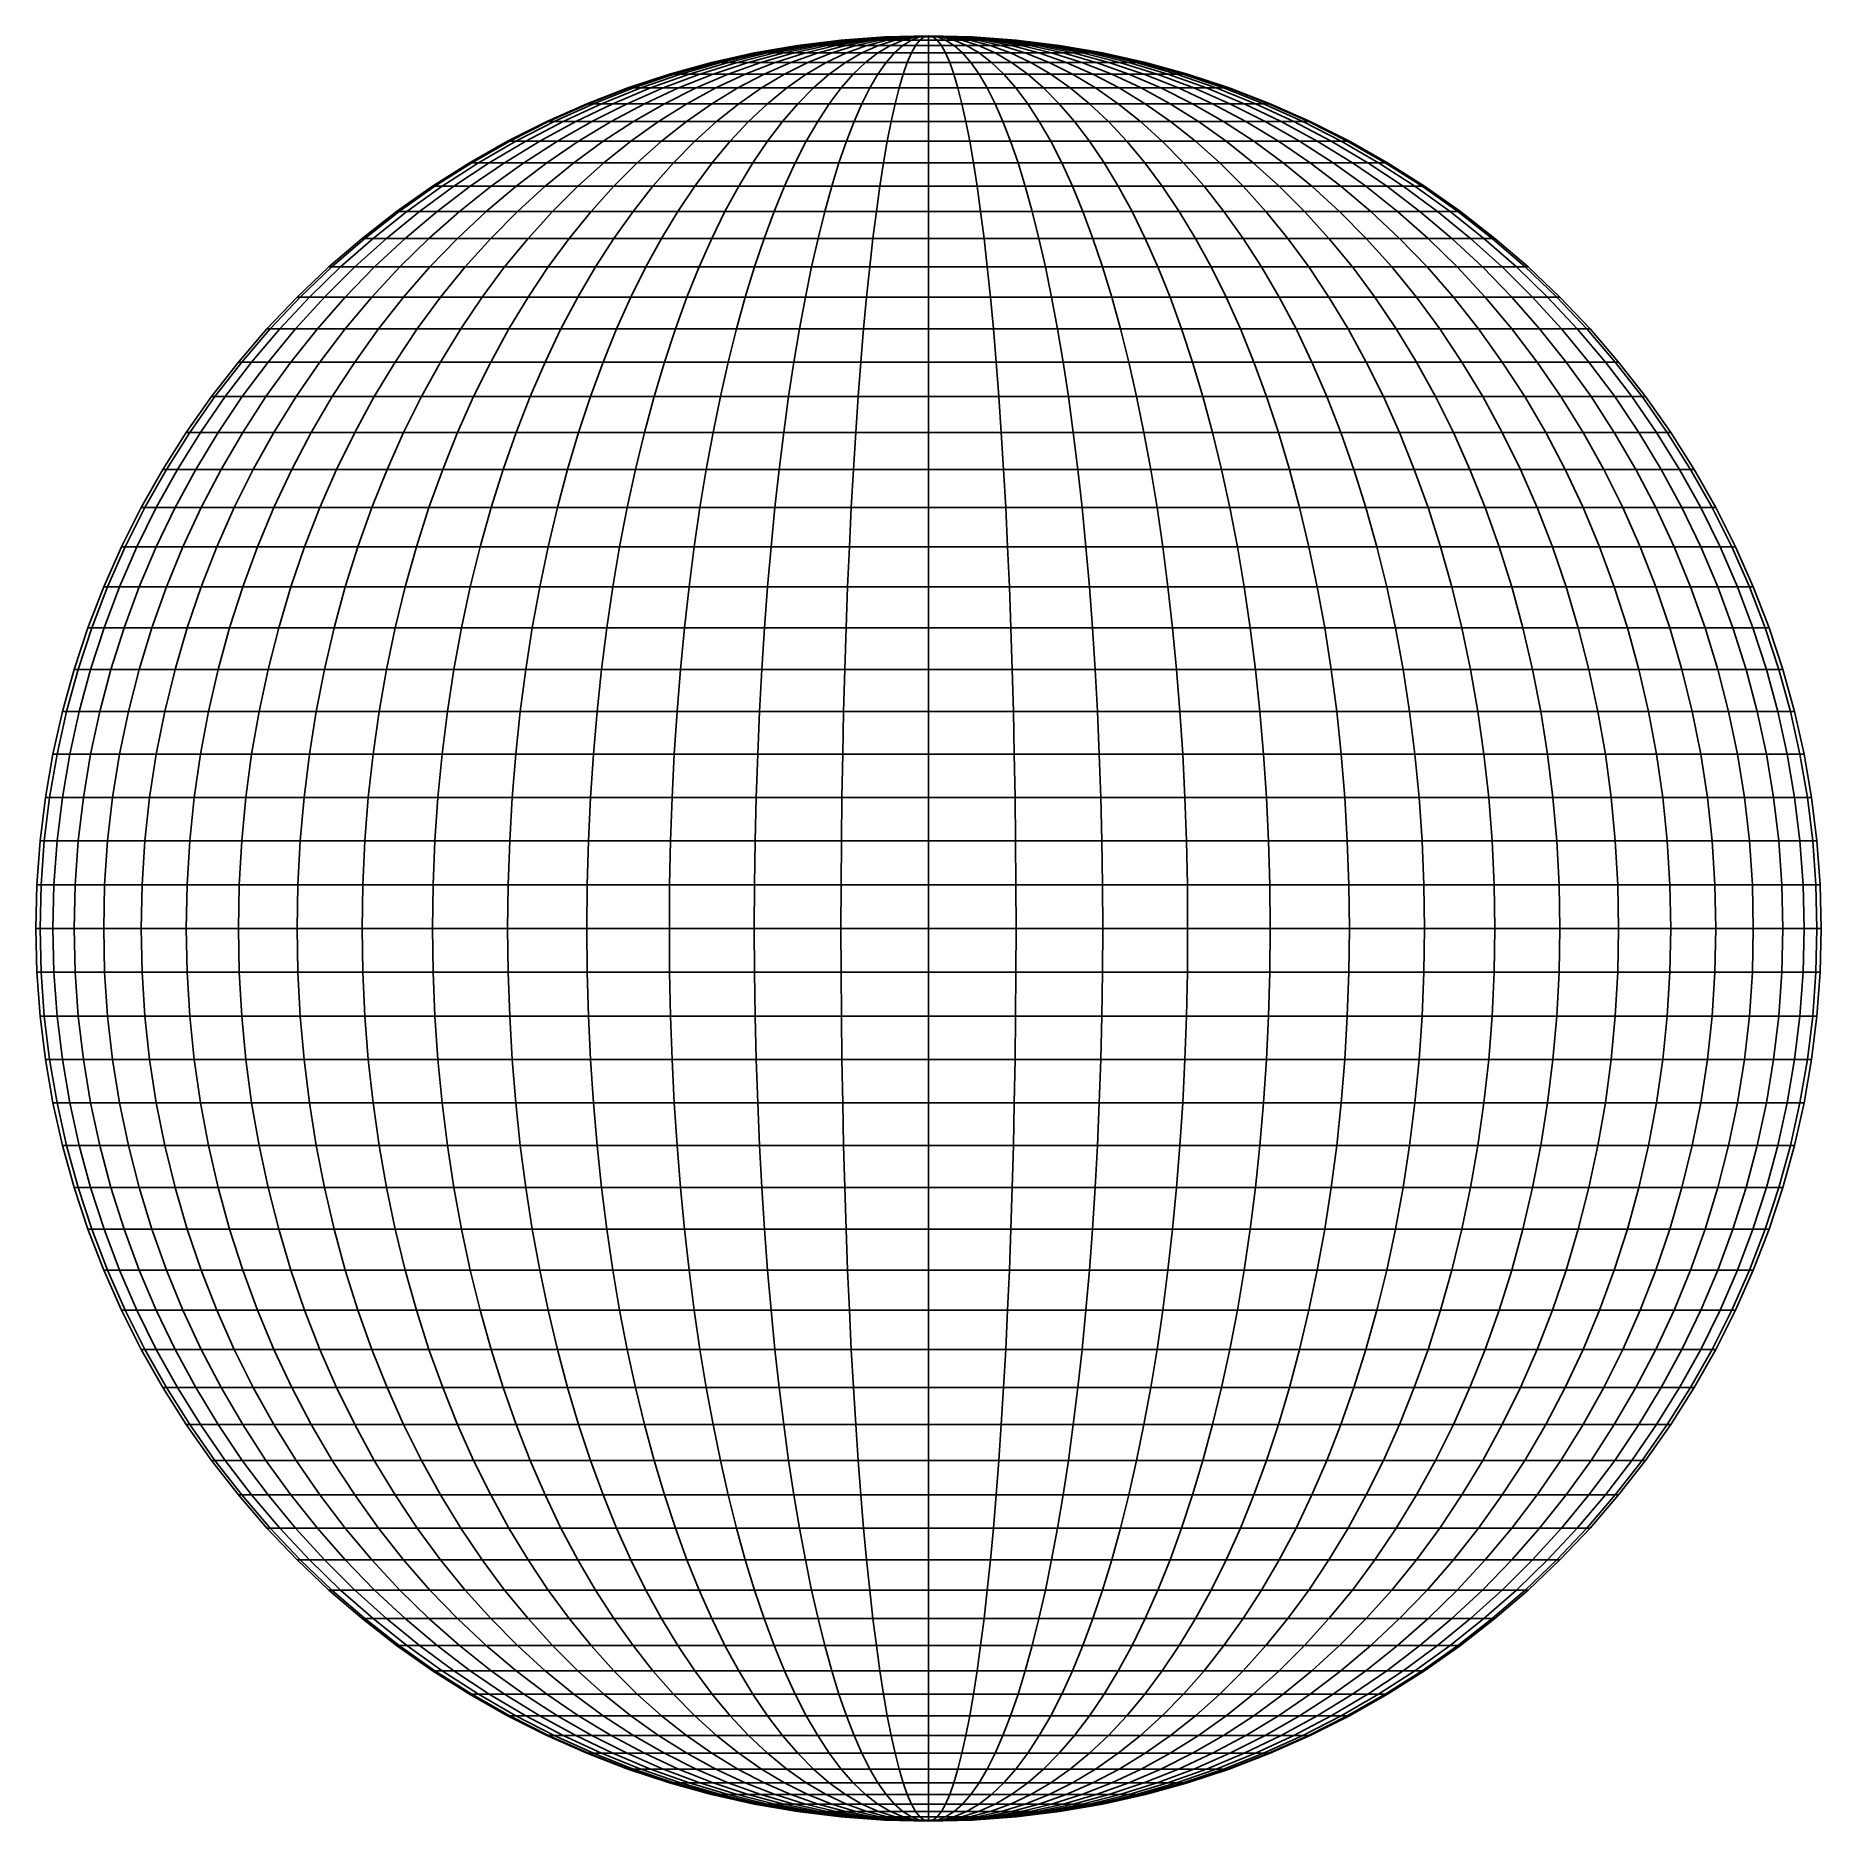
# Model space of a CAD drawing. Extents: x -610 to 610, y -610 to 610.
import ezdxf

# ---------------------------------------------------------------- set-up
doc = ezdxf.new("R2010")
doc.units = 0

msp = doc.modelspace()

# ---------------------------------------------------------------- linework, layer by layer
for points in [[(-29.911655, 608.865723), (0, 609.599976), (-29.767622, 608.865723, -2.931855)], [(-29.767622, 608.865723, 2.931855), (0, 609.599976), (-29.911655, 608.865723)], [(-29.767622, 608.865723, -2.931855), (0, 609.599976), (-29.33691, 608.865723, -5.835474)], [(-29.33691, 608.865723, 5.835474), (0, 609.599976), (-29.767622, 608.865723, 2.931855)], [(-29.33691, 608.865723, -5.835474), (0, 609.599976), (-28.623669, 608.865723, -8.682895)], [(-28.623669, 608.865723, 8.682895), (0, 609.599976), (-29.33691, 608.865723, 5.835474)], [(-28.623669, 608.865723, -8.682895), (0, 609.599976), (-27.634766, 608.865723, -11.446694)], [(-27.634766, 608.865723, 11.446694), (0, 609.599976), (-28.623669, 608.865723, 8.682895)], [(-27.634766, 608.865723, -11.446694), (0, 609.599976), (-26.379725, 608.865723, -14.100257)], [(-26.379725, 608.865723, 14.100257), (0, 609.599976), (-27.634766, 608.865723, 11.446694)], [(-26.379725, 608.865723, -14.100257), (0, 609.599976), (-24.870632, 608.865723, -16.618025)], [(-24.870632, 608.865723, 16.618025), (0, 609.599976), (-26.379725, 608.865723, 14.100257)], [(-24.870632, 608.865723, -16.618025), (0, 609.599976), (-23.122021, 608.865723, -18.975754)], [(-23.122021, 608.865723, 18.975754), (0, 609.599976), (-24.870632, 608.865723, 16.618025)], [(-23.122021, 608.865723, -18.975754), (0, 609.599976), (-21.150732, 608.865723, -21.150732)], [(-21.150732, 608.865723, 21.150732), (0, 609.599976), (-23.122021, 608.865723, 18.975754)], [(-21.150732, 608.865723, -21.150732), (0, 609.599976), (-18.975754, 608.865723, -23.122021)], [(-18.975754, 608.865723, 23.122021), (0, 609.599976), (-21.150732, 608.865723, 21.150732)], [(-18.975754, 608.865723, -23.122021), (0, 609.599976), (-16.618025, 608.865723, -24.870632)], [(-16.618025, 608.865723, 24.870632), (0, 609.599976), (-18.975754, 608.865723, 23.122021)], [(-16.618025, 608.865723, -24.870632), (0, 609.599976), (-14.100257, 608.865723, -26.379725)], [(-14.100257, 608.865723, 26.379725), (0, 609.599976), (-16.618025, 608.865723, 24.870632)], [(-14.100257, 608.865723, -26.379725), (0, 609.599976), (-11.446694, 608.865723, -27.634766)], [(-11.446694, 608.865723, 27.634766), (0, 609.599976), (-14.100257, 608.865723, 26.379725)], [(-11.446694, 608.865723, -27.634766), (0, 609.599976), (-8.682895, 608.865723, -28.623669)], [(-8.682895, 608.865723, 28.623669), (0, 609.599976), (-11.446694, 608.865723, 27.634766)], [(-8.682895, 608.865723, -28.623669), (0, 609.599976), (-5.835474, 608.865723, -29.33691)], [(-5.835474, 608.865723, 29.33691), (0, 609.599976), (-8.682895, 608.865723, 28.623669)], [(-5.835474, 608.865723, -29.33691), (0, 609.599976), (-2.931855, 608.865723, -29.767622)], [(-2.931855, 608.865723, 29.767622), (0, 609.599976), (-5.835474, 608.865723, 29.33691)], [(-2.931855, 608.865723, -29.767622), (0, 609.599976), (0, 608.865723, -29.911655)], [(0, 608.865723, 29.911655), (0, 609.599976), (-2.931855, 608.865723, 29.767622)], [(29.911655, 608.865723), (29.767622, 608.865723, -2.931855), (0, 609.599976)], [(29.767622, 608.865723, -2.931855), (29.33691, 608.865723, -5.835474), (0, 609.599976)], [(29.33691, 608.865723, -5.835474), (28.623669, 608.865723, -8.682895), (0, 609.599976)], [(28.623669, 608.865723, -8.682895), (27.634766, 608.865723, -11.446694), (0, 609.599976)], [(27.634766, 608.865723, -11.446694), (26.379725, 608.865723, -14.100257), (0, 609.599976)], [(26.379725, 608.865723, -14.100257), (24.870632, 608.865723, -16.618025), (0, 609.599976)], [(24.870632, 608.865723, -16.618025), (23.122021, 608.865723, -18.975754), (0, 609.599976)], [(23.122021, 608.865723, -18.975754), (21.150732, 608.865723, -21.150732), (0, 609.599976)], [(21.150732, 608.865723, -21.150732), (18.975754, 608.865723, -23.122021), (0, 609.599976)], [(18.975754, 608.865723, -23.122021), (16.618025, 608.865723, -24.870632), (0, 609.599976)], [(16.618025, 608.865723, -24.870632), (14.100257, 608.865723, -26.379725), (0, 609.599976)], [(14.100257, 608.865723, -26.379725), (11.446694, 608.865723, -27.634766), (0, 609.599976)], [(11.446694, 608.865723, -27.634766), (8.682895, 608.865723, -28.623669), (0, 609.599976)], [(8.682895, 608.865723, -28.623669), (5.835474, 608.865723, -29.33691), (0, 609.599976)], [(5.835474, 608.865723, -29.33691), (2.931855, 608.865723, -29.767622), (0, 609.599976)], [(2.931855, 608.865723, -29.767622), (0, 608.865723, -29.911655), (0, 609.599976)], [(0, 608.865723, 29.911655), (2.931855, 608.865723, 29.767622), (0, 609.599976)], [(2.931855, 608.865723, 29.767622), (5.835474, 608.865723, 29.33691), (0, 609.599976)], [(5.835474, 608.865723, 29.33691), (8.682895, 608.865723, 28.623669), (0, 609.599976)], [(8.682895, 608.865723, 28.623669), (11.446694, 608.865723, 27.634766), (0, 609.599976)], [(11.446694, 608.865723, 27.634766), (14.100257, 608.865723, 26.379725), (0, 609.599976)], [(14.100257, 608.865723, 26.379725), (16.618025, 608.865723, 24.870632), (0, 609.599976)], [(16.618025, 608.865723, 24.870632), (18.975754, 608.865723, 23.122021), (0, 609.599976)], [(18.975754, 608.865723, 23.122021), (21.150732, 608.865723, 21.150732), (0, 609.599976)], [(21.150732, 608.865723, 21.150732), (23.122021, 608.865723, 18.975754), (0, 609.599976)], [(23.122021, 608.865723, 18.975754), (24.870632, 608.865723, 16.618025), (0, 609.599976)], [(24.870632, 608.865723, 16.618025), (26.379725, 608.865723, 14.100257), (0, 609.599976)], [(26.379725, 608.865723, 14.100257), (27.634766, 608.865723, 11.446694), (0, 609.599976)], [(27.634766, 608.865723, 11.446694), (28.623669, 608.865723, 8.682895), (0, 609.599976)], [(28.623669, 608.865723, 8.682895), (29.33691, 608.865723, 5.835474), (0, 609.599976)], [(29.33691, 608.865723, 5.835474), (29.767622, 608.865723, 2.931855), (0, 609.599976)], [(29.767622, 608.865723, 2.931855), (29.911655, 608.865723), (0, 609.599976)], [(-148.120712, 591.331055), (-118.927063, 597.886719), (-118.354393, 597.886719, -11.65689), (-147.407471, 591.331055, -14.518369)], [(-147.407471, 591.331055, 14.518369), (-118.354393, 597.886719, 11.65689), (-118.927063, 597.886719), (-148.120712, 591.331055)], [(-147.407471, 591.331055, -14.518369), (-118.354393, 597.886719, -11.65689), (-116.641907, 597.886719, -23.201517), (-145.274612, 591.331055, -28.896919)], [(-145.274612, 591.331055, 28.896919), (-116.641907, 597.886719, 23.201517), (-118.354393, 597.886719, 11.65689), (-147.407471, 591.331055, 14.518369)], [(-145.274612, 591.331055, -28.896919), (-116.641907, 597.886719, -23.201517), (-113.806099, 597.886719, -34.522705), (-141.742691, 591.331055, -42.997177)], [(-141.742691, 591.331055, 42.997177), (-113.806099, 597.886719, 34.522705), (-116.641907, 597.886719, 23.201517), (-145.274612, 591.331055, 28.896919)], [(-141.742691, 591.331055, -42.997177), (-113.806099, 597.886719, -34.522705), (-109.874283, 597.886719, -45.511417), (-136.845703, 591.331055, -56.683346)], [(-136.845703, 591.331055, 56.683346), (-109.874283, 597.886719, 45.511417), (-113.806099, 597.886719, 34.522705), (-141.742691, 591.331055, 42.997177)], [(-136.845703, 591.331055, -56.683346), (-109.874283, 597.886719, -45.511417), (-104.884308, 597.886719, -56.061825), (-130.630814, 591.331055, -69.823624)], [(-130.630814, 591.331055, 69.823624), (-104.884308, 597.886719, 56.061825), (-109.874283, 597.886719, 45.511417), (-136.845703, 591.331055, 56.683346)], [(-130.630814, 591.331055, -69.823624), (-104.884308, 597.886719, -56.061825), (-98.884232, 597.886719, -66.072334), (-123.157875, 591.331055, -82.291458)], [(-123.157875, 591.331055, 82.291458), (-98.884232, 597.886719, 66.072334), (-104.884308, 597.886719, 56.061825), (-130.630814, 591.331055, 69.823624)], [(-123.157875, 591.331055, -82.291458), (-98.884232, 597.886719, -66.072334), (-91.931862, 597.886719, -75.446533), (-114.498863, 591.331055, -93.966782)], [(-114.498863, 591.331055, 93.966782), (-91.931862, 597.886719, 75.446533), (-98.884232, 597.886719, 66.072334), (-123.157875, 591.331055, 82.291458)], [(-118.927063, 597.886719), (-89.446892, 603.002014), (-89.01619, 603.002014, -8.767329), (-118.354393, 597.886719, -11.65689)], [(-118.354393, 597.886719, 11.65689), (-89.01619, 603.002014, 8.767329), (-89.446892, 603.002014), (-118.927063, 597.886719)], [(-118.354393, 597.886719, -11.65689), (-89.01619, 603.002014, -8.767329), (-87.728203, 603.002014, -17.450224), (-116.641907, 597.886719, -23.201517)], [(-116.641907, 597.886719, 23.201517), (-87.728203, 603.002014, 17.450224), (-89.01619, 603.002014, 8.767329), (-118.354393, 597.886719, 11.65689)], [(-116.641907, 597.886719, -23.201517), (-87.728203, 603.002014, -17.450224), (-85.595345, 603.002014, -25.965065), (-113.806099, 597.886719, -34.522705)], [(-113.806099, 597.886719, 34.522705), (-85.595345, 603.002014, 25.965065), (-87.728203, 603.002014, 17.450224), (-116.641907, 597.886719, 23.201517)], [(-114.498863, 591.331055, -93.966782), (-91.931862, 597.886719, -75.446533), (-84.094131, 597.886719, -84.094131), (-104.737167, 591.331055, -104.737167)], [(-104.737167, 591.331055, 104.737167), (-84.094131, 597.886719, 84.094131), (-91.931862, 597.886719, 75.446533), (-114.498863, 591.331055, 93.966782)], [(-113.806099, 597.886719, -34.522705), (-85.595345, 603.002014, -25.965065), (-82.638161, 603.002014, -34.229847), (-109.874283, 597.886719, -45.511417)], [(-109.874283, 597.886719, 45.511417), (-82.638161, 603.002014, 34.229847), (-85.595345, 603.002014, 25.965065), (-113.806099, 597.886719, 34.522705)], [(-109.874283, 597.886719, -45.511417), (-82.638161, 603.002014, -34.229847), (-78.885117, 603.002014, -42.164978), (-104.884308, 597.886719, -56.061825)], [(-104.884308, 597.886719, 56.061825), (-78.885117, 603.002014, 42.164978), (-82.638161, 603.002014, 34.229847), (-109.874283, 597.886719, 45.511417)], [(-104.884308, 597.886719, -56.061825), (-78.885117, 603.002014, -42.164978), (-74.372375, 603.002014, -49.694031), (-98.884232, 597.886719, -66.072334)], [(-98.884232, 597.886719, 66.072334), (-74.372375, 603.002014, 49.694031), (-78.885117, 603.002014, 42.164978), (-104.884308, 597.886719, 56.061825)], [(-104.737167, 591.331055, -104.737167), (-84.094131, 597.886719, -84.094131), (-75.446533, 597.886719, -91.931862), (-93.966782, 591.331055, -114.498863)], [(-93.966782, 591.331055, 114.498863), (-75.446533, 597.886719, 91.931862), (-84.094131, 597.886719, 84.094131), (-104.737167, 591.331055, 104.737167)], [(-98.884232, 597.886719, -66.072334), (-74.372375, 603.002014, -49.694031), (-69.143387, 603.002014, -56.744511), (-91.931862, 597.886719, -75.446533)], [(-91.931862, 597.886719, 75.446533), (-69.143387, 603.002014, 56.744511), (-74.372375, 603.002014, 49.694031), (-98.884232, 597.886719, 66.072334)], [(-93.966782, 591.331055, -114.498863), (-75.446533, 597.886719, -91.931862), (-66.072334, 597.886719, -98.884232), (-82.291458, 591.331055, -123.157875)], [(-82.291458, 591.331055, 123.157875), (-66.072334, 597.886719, 98.884232), (-75.446533, 597.886719, 91.931862), (-93.966782, 591.331055, 114.498863)], [(-91.931862, 597.886719, -75.446533), (-69.143387, 603.002014, -56.744511), (-63.248505, 603.002014, -63.248505), (-84.094131, 597.886719, -84.094131)], [(-84.094131, 597.886719, 84.094131), (-63.248505, 603.002014, 63.248505), (-69.143387, 603.002014, 56.744511), (-91.931862, 597.886719, 75.446533)], [(-89.446892, 603.002014), (-59.751247, 606.664612), (-59.463531, 606.664612, -5.856647), (-89.01619, 603.002014, -8.767329)], [(-89.01619, 603.002014, 8.767329), (-59.463531, 606.664612, 5.856647), (-59.751247, 606.664612), (-89.446892, 603.002014)], [(-89.01619, 603.002014, -8.767329), (-59.463531, 606.664612, -5.856647), (-58.603146, 606.664612, -11.656891), (-87.728203, 603.002014, -17.450224)], [(-87.728203, 603.002014, 17.450224), (-58.603146, 606.664612, 11.656891), (-59.463531, 606.664612, 5.856647), (-89.01619, 603.002014, 8.767329)], [(-87.728203, 603.002014, -17.450224), (-58.603146, 606.664612, -11.656891), (-57.178383, 606.664612, -17.344872), (-85.595345, 603.002014, -25.965065)], [(-85.595345, 603.002014, 25.965065), (-57.178383, 606.664612, 17.344872), (-58.603146, 606.664612, 11.656891), (-87.728203, 603.002014, 17.450224)], [(-85.595345, 603.002014, -25.965065), (-57.178383, 606.664612, -17.344872), (-55.202957, 606.664612, -22.865812), (-82.638161, 603.002014, -34.229847)], [(-82.638161, 603.002014, 34.229847), (-55.202957, 606.664612, 22.865812), (-57.178383, 606.664612, 17.344872), (-85.595345, 603.002014, 25.965065)], [(-84.094131, 597.886719, -84.094131), (-63.248505, 603.002014, -63.248505), (-56.744511, 603.002014, -69.143387), (-75.446533, 597.886719, -91.931862)], [(-75.446533, 597.886719, 91.931862), (-56.744511, 603.002014, 69.143387), (-63.248505, 603.002014, 63.248505), (-84.094131, 597.886719, 84.094131)], [(-82.638161, 603.002014, -34.229847), (-55.202957, 606.664612, -22.865812), (-52.695896, 606.664612, -28.166544), (-78.885117, 603.002014, -42.164978)], [(-78.885117, 603.002014, 42.164978), (-52.695896, 606.664612, 28.166544), (-55.202957, 606.664612, 22.865812), (-82.638161, 603.002014, 34.229847)], [(-82.291458, 591.331055, -123.157875), (-66.072334, 597.886719, -98.884232), (-56.061825, 597.886719, -104.884308), (-69.823624, 591.331055, -130.630814)], [(-69.823624, 591.331055, 130.630814), (-56.061825, 597.886719, 104.884308), (-66.072334, 597.886719, 98.884232), (-82.291458, 591.331055, 123.157875)], [(-78.885117, 603.002014, -42.164978), (-52.695896, 606.664612, -28.166544), (-49.681347, 606.664612, -33.196014), (-74.372375, 603.002014, -49.694031)], [(-74.372375, 603.002014, 49.694031), (-49.681347, 606.664612, 33.196014), (-52.695896, 606.664612, 28.166544), (-78.885117, 603.002014, 42.164978)], [(-75.446533, 597.886719, -91.931862), (-56.744511, 603.002014, -69.143387), (-49.694031, 603.002014, -74.372375), (-66.072334, 597.886719, -98.884232)], [(-66.072334, 597.886719, 98.884232), (-49.694031, 603.002014, 74.372375), (-56.744511, 603.002014, 69.143387), (-75.446533, 597.886719, 91.931862)], [(-74.372375, 603.002014, -49.694031), (-49.681347, 606.664612, -33.196014), (-46.188343, 606.664612, -37.905792), (-69.143387, 603.002014, -56.744511)], [(-69.143387, 603.002014, 56.744511), (-46.188343, 606.664612, 37.905792), (-49.681347, 606.664612, 33.196014), (-74.372375, 603.002014, 49.694031)], [(-69.823624, 591.331055, -130.630814), (-56.061825, 597.886719, -104.884308), (-45.511417, 597.886719, -109.874283), (-56.683346, 591.331055, -136.845703)], [(-56.683346, 591.331055, 136.845703), (-45.511417, 597.886719, 109.874283), (-56.061825, 597.886719, 104.884308), (-69.823624, 591.331055, 130.630814)], [(-69.143387, 603.002014, -56.744511), (-46.188343, 606.664612, -37.905792), (-42.250515, 606.664612, -42.250515), (-63.248505, 603.002014, -63.248505)], [(-63.248505, 603.002014, 63.248505), (-42.250515, 606.664612, 42.250515), (-46.188343, 606.664612, 37.905792), (-69.143387, 603.002014, 56.744511)], [(-66.072334, 597.886719, -98.884232), (-49.694031, 603.002014, -74.372375), (-42.164978, 603.002014, -78.885117), (-56.061825, 597.886719, -104.884308)], [(-56.061825, 597.886719, 104.884308), (-42.164978, 603.002014, 78.885117), (-49.694031, 603.002014, 74.372375), (-66.072334, 597.886719, 98.884232)], [(-63.248505, 603.002014, -63.248505), (-42.250515, 606.664612, -42.250515), (-37.905792, 606.664612, -46.188343), (-56.744511, 603.002014, -69.143387)], [(-56.744511, 603.002014, 69.143387), (-37.905792, 606.664612, 46.188343), (-42.250515, 606.664612, 42.250515), (-63.248505, 603.002014, 63.248505)], [(-59.751247, 606.664612), (-29.911655, 608.865723), (-29.767622, 608.865723, -2.931855), (-59.463531, 606.664612, -5.856647)], [(-59.463531, 606.664612, 5.856647), (-29.767622, 608.865723, 2.931855), (-29.911655, 608.865723), (-59.751247, 606.664612)], [(-59.463531, 606.664612, -5.856647), (-29.767622, 608.865723, -2.931855), (-29.33691, 608.865723, -5.835474), (-58.603146, 606.664612, -11.656891)], [(-58.603146, 606.664612, 11.656891), (-29.33691, 608.865723, 5.835474), (-29.767622, 608.865723, 2.931855), (-59.463531, 606.664612, 5.856647)], [(-58.603146, 606.664612, -11.656891), (-29.33691, 608.865723, -5.835474), (-28.623669, 608.865723, -8.682895), (-57.178383, 606.664612, -17.344872)], [(-57.178383, 606.664612, 17.344872), (-28.623669, 608.865723, 8.682895), (-29.33691, 608.865723, 5.835474), (-58.603146, 606.664612, 11.656891)], [(-57.178383, 606.664612, -17.344872), (-28.623669, 608.865723, -8.682895), (-27.634766, 608.865723, -11.446694), (-55.202957, 606.664612, -22.865812)], [(-55.202957, 606.664612, 22.865812), (-27.634766, 608.865723, 11.446694), (-28.623669, 608.865723, 8.682895), (-57.178383, 606.664612, 17.344872)], [(-56.744511, 603.002014, -69.143387), (-37.905792, 606.664612, -46.188343), (-33.196014, 606.664612, -49.681347), (-49.694031, 603.002014, -74.372375)], [(-49.694031, 603.002014, 74.372375), (-33.196014, 606.664612, 49.681347), (-37.905792, 606.664612, 46.188343), (-56.744511, 603.002014, 69.143387)], [(-56.683346, 591.331055, -136.845703), (-45.511417, 597.886719, -109.874283), (-34.522705, 597.886719, -113.806099), (-42.997177, 591.331055, -141.742691)], [(-42.997177, 591.331055, 141.742691), (-34.522705, 597.886719, 113.806099), (-45.511417, 597.886719, 109.874283), (-56.683346, 591.331055, 136.845703)], [(-56.061825, 597.886719, -104.884308), (-42.164978, 603.002014, -78.885117), (-34.229847, 603.002014, -82.638161), (-45.511417, 597.886719, -109.874283)], [(-45.511417, 597.886719, 109.874283), (-34.229847, 603.002014, 82.638161), (-42.164978, 603.002014, 78.885117), (-56.061825, 597.886719, 104.884308)], [(-55.202957, 606.664612, -22.865812), (-27.634766, 608.865723, -11.446694), (-26.379725, 608.865723, -14.100257), (-52.695896, 606.664612, -28.166544)], [(-52.695896, 606.664612, 28.166544), (-26.379725, 608.865723, 14.100257), (-27.634766, 608.865723, 11.446694), (-55.202957, 606.664612, 22.865812)], [(-52.695896, 606.664612, -28.166544), (-26.379725, 608.865723, -14.100257), (-24.870632, 608.865723, -16.618025), (-49.681347, 606.664612, -33.196014)], [(-49.681347, 606.664612, 33.196014), (-24.870632, 608.865723, 16.618025), (-26.379725, 608.865723, 14.100257), (-52.695896, 606.664612, 28.166544)], [(-49.694031, 603.002014, -74.372375), (-33.196014, 606.664612, -49.681347), (-28.166544, 606.664612, -52.695896), (-42.164978, 603.002014, -78.885117)], [(-42.164978, 603.002014, 78.885117), (-28.166544, 606.664612, 52.695896), (-33.196014, 606.664612, 49.681347), (-49.694031, 603.002014, 74.372375)], [(-49.681347, 606.664612, -33.196014), (-24.870632, 608.865723, -16.618025), (-23.122021, 608.865723, -18.975754), (-46.188343, 606.664612, -37.905792)], [(-46.188343, 606.664612, 37.905792), (-23.122021, 608.865723, 18.975754), (-24.870632, 608.865723, 16.618025), (-49.681347, 606.664612, 33.196014)], [(-46.188343, 606.664612, -37.905792), (-23.122021, 608.865723, -18.975754), (-21.150732, 608.865723, -21.150732), (-42.250515, 606.664612, -42.250515)], [(-42.250515, 606.664612, 42.250515), (-21.150732, 608.865723, 21.150732), (-23.122021, 608.865723, 18.975754), (-46.188343, 606.664612, 37.905792)], [(-45.511417, 597.886719, -109.874283), (-34.229847, 603.002014, -82.638161), (-25.965065, 603.002014, -85.595345), (-34.522705, 597.886719, -113.806099)], [(-34.522705, 597.886719, 113.806099), (-25.965065, 603.002014, 85.595345), (-34.229847, 603.002014, 82.638161), (-45.511417, 597.886719, 109.874283)], [(-42.997177, 591.331055, -141.742691), (-34.522705, 597.886719, -113.806099), (-23.201517, 597.886719, -116.641907), (-28.896919, 591.331055, -145.274612)], [(-28.896919, 591.331055, 145.274612), (-23.201517, 597.886719, 116.641907), (-34.522705, 597.886719, 113.806099), (-42.997177, 591.331055, 141.742691)], [(-42.250515, 606.664612, -42.250515), (-21.150732, 608.865723, -21.150732), (-18.975754, 608.865723, -23.122021), (-37.905792, 606.664612, -46.188343)], [(-37.905792, 606.664612, 46.188343), (-18.975754, 608.865723, 23.122021), (-21.150732, 608.865723, 21.150732), (-42.250515, 606.664612, 42.250515)], [(-42.164978, 603.002014, -78.885117), (-28.166544, 606.664612, -52.695896), (-22.865812, 606.664612, -55.202957), (-34.229847, 603.002014, -82.638161)], [(-34.229847, 603.002014, 82.638161), (-22.865812, 606.664612, 55.202957), (-28.166544, 606.664612, 52.695896), (-42.164978, 603.002014, 78.885117)], [(-37.905792, 606.664612, -46.188343), (-18.975754, 608.865723, -23.122021), (-16.618025, 608.865723, -24.870632), (-33.196014, 606.664612, -49.681347)], [(-33.196014, 606.664612, 49.681347), (-16.618025, 608.865723, 24.870632), (-18.975754, 608.865723, 23.122021), (-37.905792, 606.664612, 46.188343)], [(-34.522705, 597.886719, -113.806099), (-25.965065, 603.002014, -85.595345), (-17.450224, 603.002014, -87.728203), (-23.201517, 597.886719, -116.641907)], [(-23.201517, 597.886719, 116.641907), (-17.450224, 603.002014, 87.728203), (-25.965065, 603.002014, 85.595345), (-34.522705, 597.886719, 113.806099)], [(-34.229847, 603.002014, -82.638161), (-22.865812, 606.664612, -55.202957), (-17.344872, 606.664612, -57.178383), (-25.965065, 603.002014, -85.595345)], [(-25.965065, 603.002014, 85.595345), (-17.344872, 606.664612, 57.178383), (-22.865812, 606.664612, 55.202957), (-34.229847, 603.002014, 82.638161)], [(-33.196014, 606.664612, -49.681347), (-16.618025, 608.865723, -24.870632), (-14.100257, 608.865723, -26.379725), (-28.166544, 606.664612, -52.695896)], [(-28.166544, 606.664612, 52.695896), (-14.100257, 608.865723, 26.379725), (-16.618025, 608.865723, 24.870632), (-33.196014, 606.664612, 49.681347)], [(-28.896919, 591.331055, -145.274612), (-23.201517, 597.886719, -116.641907), (-11.65689, 597.886719, -118.354393), (-14.518369, 591.331055, -147.407471)], [(-14.518369, 591.331055, 147.407471), (-11.65689, 597.886719, 118.354393), (-23.201517, 597.886719, 116.641907), (-28.896919, 591.331055, 145.274612)], [(-28.166544, 606.664612, -52.695896), (-14.100257, 608.865723, -26.379725), (-11.446694, 608.865723, -27.634766), (-22.865812, 606.664612, -55.202957)], [(-22.865812, 606.664612, 55.202957), (-11.446694, 608.865723, 27.634766), (-14.100257, 608.865723, 26.379725), (-28.166544, 606.664612, 52.695896)], [(-25.965065, 603.002014, -85.595345), (-17.344872, 606.664612, -57.178383), (-11.656891, 606.664612, -58.603146), (-17.450224, 603.002014, -87.728203)], [(-17.450224, 603.002014, 87.728203), (-11.656891, 606.664612, 58.603146), (-17.344872, 606.664612, 57.178383), (-25.965065, 603.002014, 85.595345)], [(-23.201517, 597.886719, -116.641907), (-17.450224, 603.002014, -87.728203), (-8.767329, 603.002014, -89.01619), (-11.65689, 597.886719, -118.354393)], [(-11.65689, 597.886719, 118.354393), (-8.767329, 603.002014, 89.01619), (-17.450224, 603.002014, 87.728203), (-23.201517, 597.886719, 116.641907)], [(-22.865812, 606.664612, -55.202957), (-11.446694, 608.865723, -27.634766), (-8.682895, 608.865723, -28.623669), (-17.344872, 606.664612, -57.178383)], [(-17.344872, 606.664612, 57.178383), (-8.682895, 608.865723, 28.623669), (-11.446694, 608.865723, 27.634766), (-22.865812, 606.664612, 55.202957)], [(-17.450224, 603.002014, -87.728203), (-11.656891, 606.664612, -58.603146), (-5.856647, 606.664612, -59.463531), (-8.767329, 603.002014, -89.01619)], [(-8.767329, 603.002014, 89.01619), (-5.856647, 606.664612, 59.463531), (-11.656891, 606.664612, 58.603146), (-17.450224, 603.002014, 87.728203)], [(-17.344872, 606.664612, -57.178383), (-8.682895, 608.865723, -28.623669), (-5.835474, 608.865723, -29.33691), (-11.656891, 606.664612, -58.603146)], [(-11.656891, 606.664612, 58.603146), (-5.835474, 608.865723, 29.33691), (-8.682895, 608.865723, 28.623669), (-17.344872, 606.664612, 57.178383)], [(-14.518369, 591.331055, -147.407471), (-11.65689, 597.886719, -118.354393), (0, 597.886719, -118.927063), (0, 591.331055, -148.120712)], [(0, 591.331055, 148.120712), (0, 597.886719, 118.927063), (-11.65689, 597.886719, 118.354393), (-14.518369, 591.331055, 147.407471)], [(-11.656891, 606.664612, -58.603146), (-5.835474, 608.865723, -29.33691), (-2.931855, 608.865723, -29.767622), (-5.856647, 606.664612, -59.463531)], [(-5.856647, 606.664612, 59.463531), (-2.931855, 608.865723, 29.767622), (-5.835474, 608.865723, 29.33691), (-11.656891, 606.664612, 58.603146)], [(-11.65689, 597.886719, -118.354393), (-8.767329, 603.002014, -89.01619), (0, 603.002014, -89.446892), (0, 597.886719, -118.927063)], [(0, 597.886719, 118.927063), (0, 603.002014, 89.446892), (-8.767329, 603.002014, 89.01619), (-11.65689, 597.886719, 118.354393)], [(-8.767329, 603.002014, -89.01619), (-5.856647, 606.664612, -59.463531), (0, 606.664612, -59.751247), (0, 603.002014, -89.446892)], [(0, 603.002014, 89.446892), (0, 606.664612, 59.751247), (-5.856647, 606.664612, 59.463531), (-8.767329, 603.002014, 89.01619)], [(-5.856647, 606.664612, -59.463531), (-2.931855, 608.865723, -29.767622), (0, 608.865723, -29.911655), (0, 606.664612, -59.751247)], [(0, 606.664612, 59.751247), (0, 608.865723, 29.911655), (-2.931855, 608.865723, 29.767622), (-5.856647, 606.664612, 59.463531)], [(5.856647, 606.664612, -59.463531), (0, 606.664612, -59.751247), (0, 608.865723, -29.911655), (2.931855, 608.865723, -29.767622)], [(0, 606.664612, 59.751247), (5.856647, 606.664612, 59.463531), (2.931855, 608.865723, 29.767622), (0, 608.865723, 29.911655)], [(8.767329, 603.002014, -89.01619), (0, 603.002014, -89.446892), (0, 606.664612, -59.751247), (5.856647, 606.664612, -59.463531)], [(0, 603.002014, 89.446892), (8.767329, 603.002014, 89.01619), (5.856647, 606.664612, 59.463531), (0, 606.664612, 59.751247)], [(11.65689, 597.886719, -118.354393), (0, 597.886719, -118.927063), (0, 603.002014, -89.446892), (8.767329, 603.002014, -89.01619)], [(0, 597.886719, 118.927063), (11.65689, 597.886719, 118.354393), (8.767329, 603.002014, 89.01619), (0, 603.002014, 89.446892)], [(14.518369, 591.331055, -147.407471), (0, 591.331055, -148.120712), (0, 597.886719, -118.927063), (11.65689, 597.886719, -118.354393)], [(0, 591.331055, 148.120712), (14.518369, 591.331055, 147.407471), (11.65689, 597.886719, 118.354393), (0, 597.886719, 118.927063)], [(11.656891, 606.664612, -58.603146), (5.856647, 606.664612, -59.463531), (2.931855, 608.865723, -29.767622), (5.835474, 608.865723, -29.33691)], [(5.856647, 606.664612, 59.463531), (11.656891, 606.664612, 58.603146), (5.835474, 608.865723, 29.33691), (2.931855, 608.865723, 29.767622)], [(17.344872, 606.664612, -57.178383), (11.656891, 606.664612, -58.603146), (5.835474, 608.865723, -29.33691), (8.682895, 608.865723, -28.623669)], [(11.656891, 606.664612, 58.603146), (17.344872, 606.664612, 57.178383), (8.682895, 608.865723, 28.623669), (5.835474, 608.865723, 29.33691)], [(17.450224, 603.002014, -87.728203), (8.767329, 603.002014, -89.01619), (5.856647, 606.664612, -59.463531), (11.656891, 606.664612, -58.603146)], [(8.767329, 603.002014, 89.01619), (17.450224, 603.002014, 87.728203), (11.656891, 606.664612, 58.603146), (5.856647, 606.664612, 59.463531)], [(22.865812, 606.664612, -55.202957), (17.344872, 606.664612, -57.178383), (8.682895, 608.865723, -28.623669), (11.446694, 608.865723, -27.634766)], [(17.344872, 606.664612, 57.178383), (22.865812, 606.664612, 55.202957), (11.446694, 608.865723, 27.634766), (8.682895, 608.865723, 28.623669)], [(23.201517, 597.886719, -116.641907), (11.65689, 597.886719, -118.354393), (8.767329, 603.002014, -89.01619), (17.450224, 603.002014, -87.728203)], [(11.65689, 597.886719, 118.354393), (23.201517, 597.886719, 116.641907), (17.450224, 603.002014, 87.728203), (8.767329, 603.002014, 89.01619)], [(28.166544, 606.664612, -52.695896), (22.865812, 606.664612, -55.202957), (11.446694, 608.865723, -27.634766), (14.100257, 608.865723, -26.379725)], [(22.865812, 606.664612, 55.202957), (28.166544, 606.664612, 52.695896), (14.100257, 608.865723, 26.379725), (11.446694, 608.865723, 27.634766)], [(28.896919, 591.331055, -145.274612), (14.518369, 591.331055, -147.407471), (11.65689, 597.886719, -118.354393), (23.201517, 597.886719, -116.641907)], [(14.518369, 591.331055, 147.407471), (28.896919, 591.331055, 145.274612), (23.201517, 597.886719, 116.641907), (11.65689, 597.886719, 118.354393)], [(25.965065, 603.002014, -85.595345), (17.450224, 603.002014, -87.728203), (11.656891, 606.664612, -58.603146), (17.344872, 606.664612, -57.178383)], [(17.450224, 603.002014, 87.728203), (25.965065, 603.002014, 85.595345), (17.344872, 606.664612, 57.178383), (11.656891, 606.664612, 58.603146)], [(33.196014, 606.664612, -49.681347), (28.166544, 606.664612, -52.695896), (14.100257, 608.865723, -26.379725), (16.618025, 608.865723, -24.870632)], [(28.166544, 606.664612, 52.695896), (33.196014, 606.664612, 49.681347), (16.618025, 608.865723, 24.870632), (14.100257, 608.865723, 26.379725)], [(37.905792, 606.664612, -46.188343), (33.196014, 606.664612, -49.681347), (16.618025, 608.865723, -24.870632), (18.975754, 608.865723, -23.122021)], [(33.196014, 606.664612, 49.681347), (37.905792, 606.664612, 46.188343), (18.975754, 608.865723, 23.122021), (16.618025, 608.865723, 24.870632)], [(34.229847, 603.002014, -82.638161), (25.965065, 603.002014, -85.595345), (17.344872, 606.664612, -57.178383), (22.865812, 606.664612, -55.202957)], [(25.965065, 603.002014, 85.595345), (34.229847, 603.002014, 82.638161), (22.865812, 606.664612, 55.202957), (17.344872, 606.664612, 57.178383)], [(34.522705, 597.886719, -113.806099), (23.201517, 597.886719, -116.641907), (17.450224, 603.002014, -87.728203), (25.965065, 603.002014, -85.595345)], [(23.201517, 597.886719, 116.641907), (34.522705, 597.886719, 113.806099), (25.965065, 603.002014, 85.595345), (17.450224, 603.002014, 87.728203)], [(42.250515, 606.664612, -42.250515), (37.905792, 606.664612, -46.188343), (18.975754, 608.865723, -23.122021), (21.150732, 608.865723, -21.150732)], [(37.905792, 606.664612, 46.188343), (42.250515, 606.664612, 42.250515), (21.150732, 608.865723, 21.150732), (18.975754, 608.865723, 23.122021)], [(46.188343, 606.664612, -37.905792), (42.250515, 606.664612, -42.250515), (21.150732, 608.865723, -21.150732), (23.122021, 608.865723, -18.975754)], [(42.250515, 606.664612, 42.250515), (46.188343, 606.664612, 37.905792), (23.122021, 608.865723, 18.975754), (21.150732, 608.865723, 21.150732)], [(42.164978, 603.002014, -78.885117), (34.229847, 603.002014, -82.638161), (22.865812, 606.664612, -55.202957), (28.166544, 606.664612, -52.695896)], [(34.229847, 603.002014, 82.638161), (42.164978, 603.002014, 78.885117), (28.166544, 606.664612, 52.695896), (22.865812, 606.664612, 55.202957)], [(49.681347, 606.664612, -33.196014), (46.188343, 606.664612, -37.905792), (23.122021, 608.865723, -18.975754), (24.870632, 608.865723, -16.618025)], [(46.188343, 606.664612, 37.905792), (49.681347, 606.664612, 33.196014), (24.870632, 608.865723, 16.618025), (23.122021, 608.865723, 18.975754)], [(42.997177, 591.331055, -141.742691), (28.896919, 591.331055, -145.274612), (23.201517, 597.886719, -116.641907), (34.522705, 597.886719, -113.806099)], [(28.896919, 591.331055, 145.274612), (42.997177, 591.331055, 141.742691), (34.522705, 597.886719, 113.806099), (23.201517, 597.886719, 116.641907)], [(52.695896, 606.664612, -28.166544), (49.681347, 606.664612, -33.196014), (24.870632, 608.865723, -16.618025), (26.379725, 608.865723, -14.100257)], [(49.681347, 606.664612, 33.196014), (52.695896, 606.664612, 28.166544), (26.379725, 608.865723, 14.100257), (24.870632, 608.865723, 16.618025)], [(45.511417, 597.886719, -109.874283), (34.522705, 597.886719, -113.806099), (25.965065, 603.002014, -85.595345), (34.229847, 603.002014, -82.638161)], [(34.522705, 597.886719, 113.806099), (45.511417, 597.886719, 109.874283), (34.229847, 603.002014, 82.638161), (25.965065, 603.002014, 85.595345)], [(55.202957, 606.664612, -22.865812), (52.695896, 606.664612, -28.166544), (26.379725, 608.865723, -14.100257), (27.634766, 608.865723, -11.446694)], [(52.695896, 606.664612, 28.166544), (55.202957, 606.664612, 22.865812), (27.634766, 608.865723, 11.446694), (26.379725, 608.865723, 14.100257)], [(57.178383, 606.664612, -17.344872), (55.202957, 606.664612, -22.865812), (27.634766, 608.865723, -11.446694), (28.623669, 608.865723, -8.682895)], [(55.202957, 606.664612, 22.865812), (57.178383, 606.664612, 17.344872), (28.623669, 608.865723, 8.682895), (27.634766, 608.865723, 11.446694)], [(49.694031, 603.002014, -74.372375), (42.164978, 603.002014, -78.885117), (28.166544, 606.664612, -52.695896), (33.196014, 606.664612, -49.681347)], [(42.164978, 603.002014, 78.885117), (49.694031, 603.002014, 74.372375), (33.196014, 606.664612, 49.681347), (28.166544, 606.664612, 52.695896)], [(58.603146, 606.664612, -11.656891), (57.178383, 606.664612, -17.344872), (28.623669, 608.865723, -8.682895), (29.33691, 608.865723, -5.835474)], [(57.178383, 606.664612, 17.344872), (58.603146, 606.664612, 11.65689), (29.33691, 608.865723, 5.835474), (28.623669, 608.865723, 8.682895)], [(59.463531, 606.664612, -5.856647), (58.603146, 606.664612, -11.656891), (29.33691, 608.865723, -5.835474), (29.767622, 608.865723, -2.931855)], [(58.603146, 606.664612, 11.65689), (59.463531, 606.664612, 5.856647), (29.767622, 608.865723, 2.931855), (29.33691, 608.865723, 5.835474)], [(59.751247, 606.664612), (59.463531, 606.664612, -5.856647), (29.767622, 608.865723, -2.931855), (29.911655, 608.865723)], [(59.463531, 606.664612, 5.856647), (59.751247, 606.664612), (29.911655, 608.865723), (29.767622, 608.865723, 2.931855)], [(56.744511, 603.002014, -69.143387), (49.694031, 603.002014, -74.372375), (33.196014, 606.664612, -49.681347), (37.905792, 606.664612, -46.188343)], [(49.694031, 603.002014, 74.372375), (56.744511, 603.002014, 69.143387), (37.905792, 606.664612, 46.188343), (33.196014, 606.664612, 49.681347)], [(56.061825, 597.886719, -104.884308), (45.511417, 597.886719, -109.874283), (34.229847, 603.002014, -82.638161), (42.164978, 603.002014, -78.885117)], [(45.511417, 597.886719, 109.874283), (56.061825, 597.886719, 104.884308), (42.164978, 603.002014, 78.885117), (34.229847, 603.002014, 82.638161)], [(56.683346, 591.331055, -136.845703), (42.997177, 591.331055, -141.742691), (34.522705, 597.886719, -113.806099), (45.511417, 597.886719, -109.874283)], [(42.997177, 591.331055, 141.742691), (56.683346, 591.331055, 136.845703), (45.511417, 597.886719, 109.874283), (34.522705, 597.886719, 113.806099)], [(63.248505, 603.002014, -63.248505), (56.744511, 603.002014, -69.143387), (37.905792, 606.664612, -46.188343), (42.250515, 606.664612, -42.250515)], [(56.744511, 603.002014, 69.143387), (63.248505, 603.002014, 63.248505), (42.250515, 606.664612, 42.250515), (37.905792, 606.664612, 46.188343)], [(66.072334, 597.886719, -98.884232), (56.061825, 597.886719, -104.884308), (42.164978, 603.002014, -78.885117), (49.694031, 603.002014, -74.372375)], [(56.061825, 597.886719, 104.884308), (66.072334, 597.886719, 98.884232), (49.694031, 603.002014, 74.372375), (42.164978, 603.002014, 78.885117)], [(69.143387, 603.002014, -56.744511), (63.248505, 603.002014, -63.248505), (42.250515, 606.664612, -42.250515), (46.188343, 606.664612, -37.905792)], [(63.248505, 603.002014, 63.248505), (69.143387, 603.002014, 56.744511), (46.188343, 606.664612, 37.905792), (42.250515, 606.664612, 42.250515)], [(69.823624, 591.331055, -130.630814), (56.683346, 591.331055, -136.845703), (45.511417, 597.886719, -109.874283), (56.061825, 597.886719, -104.884308)], [(56.683346, 591.331055, 136.845703), (69.823624, 591.331055, 130.630814), (56.061825, 597.886719, 104.884308), (45.511417, 597.886719, 109.874283)], [(74.372375, 603.002014, -49.694031), (69.143387, 603.002014, -56.744511), (46.188343, 606.664612, -37.905792), (49.681347, 606.664612, -33.196014)], [(69.143387, 603.002014, 56.744511), (74.372375, 603.002014, 49.694031), (49.681347, 606.664612, 33.196014), (46.188343, 606.664612, 37.905792)], [(78.885117, 603.002014, -42.164978), (74.372375, 603.002014, -49.694031), (49.681347, 606.664612, -33.196014), (52.695896, 606.664612, -28.166544)], [(74.372375, 603.002014, 49.694031), (78.885117, 603.002014, 42.164978), (52.695896, 606.664612, 28.166544), (49.681347, 606.664612, 33.196014)], [(75.446533, 597.886719, -91.931862), (66.072334, 597.886719, -98.884232), (49.694031, 603.002014, -74.372375), (56.744511, 603.002014, -69.143387)], [(66.072334, 597.886719, 98.884232), (75.446533, 597.886719, 91.931862), (56.744511, 603.002014, 69.143387), (49.694031, 603.002014, 74.372375)], [(82.638161, 603.002014, -34.229847), (78.885117, 603.002014, -42.164978), (52.695896, 606.664612, -28.166544), (55.202957, 606.664612, -22.865812)], [(78.885117, 603.002014, 42.164978), (82.638161, 603.002014, 34.229847), (55.202957, 606.664612, 22.865812), (52.695896, 606.664612, 28.166544)], [(85.595345, 603.002014, -25.965065), (82.638161, 603.002014, -34.229847), (55.202957, 606.664612, -22.865812), (57.178383, 606.664612, -17.344872)], [(82.638161, 603.002014, 34.229847), (85.595345, 603.002014, 25.965065), (57.178383, 606.664612, 17.344872), (55.202957, 606.664612, 22.865812)], [(82.291458, 591.331055, -123.157875), (69.823624, 591.331055, -130.630814), (56.061825, 597.886719, -104.884308), (66.072334, 597.886719, -98.884232)], [(69.823624, 591.331055, 130.630814), (82.291458, 591.331055, 123.157875), (66.072334, 597.886719, 98.884232), (56.061825, 597.886719, 104.884308)], [(84.094131, 597.886719, -84.094131), (75.446533, 597.886719, -91.931862), (56.744511, 603.002014, -69.143387), (63.248505, 603.002014, -63.248505)], [(75.446533, 597.886719, 91.931862), (84.094131, 597.886719, 84.094131), (63.248505, 603.002014, 63.248505), (56.744511, 603.002014, 69.143387)], [(87.728203, 603.002014, -17.450224), (85.595345, 603.002014, -25.965065), (57.178383, 606.664612, -17.344872), (58.603146, 606.664612, -11.656891)], [(85.595345, 603.002014, 25.965065), (87.728203, 603.002014, 17.450224), (58.603146, 606.664612, 11.65689), (57.178383, 606.664612, 17.344872)], [(89.01619, 603.002014, -8.767329), (87.728203, 603.002014, -17.450224), (58.603146, 606.664612, -11.656891), (59.463531, 606.664612, -5.856647)], [(87.728203, 603.002014, 17.450224), (89.01619, 603.002014, 8.767329), (59.463531, 606.664612, 5.856647), (58.603146, 606.664612, 11.65689)], [(89.446892, 603.002014), (89.01619, 603.002014, -8.767329), (59.463531, 606.664612, -5.856647), (59.751247, 606.664612)], [(89.01619, 603.002014, 8.767329), (89.446892, 603.002014), (59.751247, 606.664612), (59.463531, 606.664612, 5.856647)], [(91.931862, 597.886719, -75.446533), (84.094131, 597.886719, -84.094131), (63.248505, 603.002014, -63.248505), (69.143387, 603.002014, -56.744511)], [(84.094131, 597.886719, 84.094131), (91.931862, 597.886719, 75.446533), (69.143387, 603.002014, 56.744511), (63.248505, 603.002014, 63.248505)], [(93.966782, 591.331055, -114.498863), (82.291458, 591.331055, -123.157875), (66.072334, 597.886719, -98.884232), (75.446533, 597.886719, -91.931862)], [(82.291458, 591.331055, 123.157875), (93.966782, 591.331055, 114.498863), (75.446533, 597.886719, 91.931862), (66.072334, 597.886719, 98.884232)], [(98.884232, 597.886719, -66.072334), (91.931862, 597.886719, -75.446533), (69.143387, 603.002014, -56.744511), (74.372375, 603.002014, -49.694031)], [(91.931862, 597.886719, 75.446533), (98.884232, 597.886719, 66.072334), (74.372375, 603.002014, 49.694031), (69.143387, 603.002014, 56.744511)], [(104.884308, 597.886719, -56.061825), (98.884232, 597.886719, -66.072334), (74.372375, 603.002014, -49.694031), (78.885117, 603.002014, -42.164978)], [(98.884232, 597.886719, 66.072334), (104.884308, 597.886719, 56.061825), (78.885117, 603.002014, 42.164978), (74.372375, 603.002014, 49.694031)], [(104.737167, 591.331055, -104.737167), (93.966782, 591.331055, -114.498863), (75.446533, 597.886719, -91.931862), (84.094131, 597.886719, -84.094131)], [(93.966782, 591.331055, 114.498863), (104.737167, 591.331055, 104.737167), (84.094131, 597.886719, 84.094131), (75.446533, 597.886719, 91.931862)], [(109.874283, 597.886719, -45.511417), (104.884308, 597.886719, -56.061825), (78.885117, 603.002014, -42.164978), (82.638161, 603.002014, -34.229847)], [(104.884308, 597.886719, 56.061825), (109.874283, 597.886719, 45.511417), (82.638161, 603.002014, 34.229847), (78.885117, 603.002014, 42.164978)], [(113.806099, 597.886719, -34.522705), (109.874283, 597.886719, -45.511417), (82.638161, 603.002014, -34.229847), (85.595345, 603.002014, -25.965065)], [(109.874283, 597.886719, 45.511417), (113.806099, 597.886719, 34.522705), (85.595345, 603.002014, 25.965065), (82.638161, 603.002014, 34.229847)], [(114.498863, 591.331055, -93.966782), (104.737167, 591.331055, -104.737167), (84.094131, 597.886719, -84.094131), (91.931862, 597.886719, -75.446533)], [(104.737167, 591.331055, 104.737167), (114.498863, 591.331055, 93.966782), (91.931862, 597.886719, 75.446533), (84.094131, 597.886719, 84.094131)], [(116.641907, 597.886719, -23.201517), (113.806099, 597.886719, -34.522705), (85.595345, 603.002014, -25.965065), (87.728203, 603.002014, -17.450224)], [(113.806099, 597.886719, 34.522705), (116.641907, 597.886719, 23.201517), (87.728203, 603.002014, 17.450224), (85.595345, 603.002014, 25.965065)], [(118.354393, 597.886719, -11.65689), (116.641907, 597.886719, -23.201517), (87.728203, 603.002014, -17.450224), (89.01619, 603.002014, -8.767329)], [(116.641907, 597.886719, 23.201517), (118.354393, 597.886719, 11.65689), (89.01619, 603.002014, 8.767329), (87.728203, 603.002014, 17.450224)], [(118.927063, 597.886719), (118.354393, 597.886719, -11.65689), (89.01619, 603.002014, -8.767329), (89.446892, 603.002014)], [(118.354393, 597.886719, 11.65689), (118.927063, 597.886719), (89.446892, 603.002014), (89.01619, 603.002014, 8.767329)], [(123.157875, 591.331055, -82.291458), (114.498863, 591.331055, -93.966782), (91.931862, 597.886719, -75.446533), (98.884232, 597.886719, -66.072334)], [(114.498863, 591.331055, 93.966782), (123.157875, 591.331055, 82.291458), (98.884232, 597.886719, 66.072334), (91.931862, 597.886719, 75.446533)], [(130.630814, 591.331055, -69.823624), (123.157875, 591.331055, -82.291458), (98.884232, 597.886719, -66.072334), (104.884308, 597.886719, -56.061825)], [(123.157875, 591.331055, 82.291458), (130.630814, 591.331055, 69.823624), (104.884308, 597.886719, 56.061825), (98.884232, 597.886719, 66.072334)], [(136.845703, 591.331055, -56.683346), (130.630814, 591.331055, -69.823624), (104.884308, 597.886719, -56.061825), (109.874283, 597.886719, -45.511417)], [(130.630814, 591.331055, 69.823624), (136.845703, 591.331055, 56.683346), (109.874283, 597.886719, 45.511417), (104.884308, 597.886719, 56.061825)], [(141.742691, 591.331055, -42.997177), (136.845703, 591.331055, -56.683346), (109.874283, 597.886719, -45.511417), (113.806099, 597.886719, -34.522705)], [(136.845703, 591.331055, 56.683346), (141.742691, 591.331055, 42.997177), (113.806099, 597.886719, 34.522705), (109.874283, 597.886719, 45.511417)], [(145.274612, 591.331055, -28.896919), (141.742691, 591.331055, -42.997177), (113.806099, 597.886719, -34.522705), (116.641907, 597.886719, -23.201517)], [(141.742691, 591.331055, 42.997177), (145.274612, 591.331055, 28.896919), (116.641907, 597.886719, 23.201517), (113.806099, 597.886719, 34.522705)], [(147.407471, 591.331055, -14.518369), (145.274612, 591.331055, -28.896919), (116.641907, 597.886719, -23.201517), (118.354393, 597.886719, -11.65689)], [(145.274612, 591.331055, 28.896919), (147.407471, 591.331055, 14.518369), (118.354393, 597.886719, 11.65689), (116.641907, 597.886719, 23.201517)], [(148.120712, 591.331055), (147.407471, 591.331055, -14.518369), (118.354393, 597.886719, -11.65689), (118.927063, 597.886719)], [(147.407471, 591.331055, 14.518369), (148.120712, 591.331055), (118.927063, 597.886719), (118.354393, 597.886719, 11.65689)], [(-176.957535, 583.35083), (-148.120712, 591.331055), (-147.407471, 591.331055, -14.518369), (-176.105438, 583.35083, -17.344872)], [(-176.105438, 583.35083, 17.344872), (-147.407471, 591.331055, 14.518369), (-148.120712, 591.331055), (-176.957535, 583.35083)], [(-176.105438, 583.35083, -17.344872), (-147.407471, 591.331055, -14.518369), (-145.274612, 591.331055, -28.896919), (-173.557358, 583.35083, -34.522705)], [(-173.557358, 583.35083, 34.522705), (-145.274612, 591.331055, 28.896919), (-147.407471, 591.331055, 14.518369), (-176.105438, 583.35083, 17.344872)], [(-173.557358, 583.35083, -34.522705), (-145.274612, 591.331055, -28.896919), (-141.742691, 591.331055, -42.997177), (-169.337814, 583.35083, -51.368061)], [(-169.337814, 583.35083, 51.368061), (-141.742691, 591.331055, 42.997177), (-145.274612, 591.331055, 28.896919), (-173.557358, 583.35083, 34.522705)], [(-169.337814, 583.35083, -51.368061), (-141.742691, 591.331055, -42.997177), (-136.845703, 591.331055, -56.683346), (-163.487442, 583.35083, -67.718719)], [(-163.487442, 583.35083, 67.718719), (-136.845703, 591.331055, 56.683346), (-141.742691, 591.331055, 42.997177), (-169.337814, 583.35083, 51.368061)], [(-163.487442, 583.35083, -67.718719), (-136.845703, 591.331055, -56.683346), (-130.630814, 591.331055, -69.823624), (-156.062622, 583.35083, -83.417213)], [(-156.062622, 583.35083, 83.417213), (-130.630814, 591.331055, 69.823624), (-136.845703, 591.331055, 56.683346), (-163.487442, 583.35083, 67.718719)], [(-156.062622, 583.35083, -83.417213), (-130.630814, 591.331055, -69.823624), (-123.157875, 591.331055, -82.291458), (-147.134811, 583.35083, -98.31234)], [(-147.134811, 583.35083, 98.31234), (-123.157875, 591.331055, 82.291458), (-130.630814, 591.331055, 69.823624), (-156.062622, 583.35083, 83.417213)], [(-147.134811, 583.35083, -98.31234), (-123.157875, 591.331055, -82.291458), (-114.498863, 591.331055, -93.966782), (-136.790024, 583.35083, -112.260674)], [(-136.790024, 583.35083, 112.260674), (-114.498863, 591.331055, 93.966782), (-123.157875, 591.331055, 82.291458), (-147.134811, 583.35083, 98.31234)], [(-136.790024, 583.35083, -112.260674), (-114.498863, 591.331055, -93.966782), (-104.737167, 591.331055, -104.737167), (-125.127876, 583.35083, -125.127876)], [(-125.127876, 583.35083, 125.127876), (-104.737167, 591.331055, 104.737167), (-114.498863, 591.331055, 93.966782), (-136.790024, 583.35083, 112.260674)], [(-125.127876, 583.35083, -125.127876), (-104.737167, 591.331055, -104.737167), (-93.966782, 591.331055, -114.498863), (-112.260674, 583.35083, -136.790024)], [(-112.260674, 583.35083, 136.790024), (-93.966782, 591.331055, 114.498863), (-104.737167, 591.331055, 104.737167), (-125.127876, 583.35083, 125.127876)], [(-112.260674, 583.35083, -136.790024), (-93.966782, 591.331055, -114.498863), (-82.291458, 591.331055, -123.157875), (-98.31234, 583.35083, -147.134811)], [(-98.31234, 583.35083, 147.134811), (-82.291458, 591.331055, 123.157875), (-93.966782, 591.331055, 114.498863), (-112.260674, 583.35083, 136.790024)], [(-98.31234, 583.35083, -147.134811), (-82.291458, 591.331055, -123.157875), (-69.823624, 591.331055, -130.630814), (-83.417213, 583.35083, -156.062622)], [(-83.417213, 583.35083, 156.062622), (-69.823624, 591.331055, 130.630814), (-82.291458, 591.331055, 123.157875), (-98.31234, 583.35083, 147.134811)], [(-83.417213, 583.35083, -156.062622), (-69.823624, 591.331055, -130.630814), (-56.683346, 591.331055, -136.845703), (-67.718719, 583.35083, -163.487442)], [(-67.718719, 583.35083, 163.487442), (-56.683346, 591.331055, 136.845703), (-69.823624, 591.331055, 130.630814), (-83.417213, 583.35083, 156.062622)], [(-67.718719, 583.35083, -163.487442), (-56.683346, 591.331055, -136.845703), (-42.997177, 591.331055, -141.742691), (-51.368061, 583.35083, -169.337814)], [(-51.368061, 583.35083, 169.337814), (-42.997177, 591.331055, 141.742691), (-56.683346, 591.331055, 136.845703), (-67.718719, 583.35083, 163.487442)], [(-51.368061, 583.35083, -169.337814), (-42.997177, 591.331055, -141.742691), (-28.896919, 591.331055, -145.274612), (-34.522705, 583.35083, -173.557358)], [(-34.522705, 583.35083, 173.557358), (-28.896919, 591.331055, 145.274612), (-42.997177, 591.331055, 141.742691), (-51.368061, 583.35083, 169.337814)], [(-34.522705, 583.35083, -173.557358), (-28.896919, 591.331055, -145.274612), (-14.518369, 591.331055, -147.407471), (-17.344872, 583.35083, -176.105438)], [(-17.344872, 583.35083, 176.105438), (-14.518369, 591.331055, 147.407471), (-28.896919, 591.331055, 145.274612), (-34.522705, 583.35083, 173.557358)], [(-17.344872, 583.35083, -176.105438), (-14.518369, 591.331055, -147.407471), (0, 591.331055, -148.120712), (0, 583.35083, -176.957535)], [(0, 583.35083, 176.957535), (0, 591.331055, 148.120712), (-14.518369, 591.331055, 147.407471), (-17.344872, 583.35083, 176.105438)], [(17.344872, 583.35083, -176.105438), (0, 583.35083, -176.957535), (0, 591.331055, -148.120712), (14.518369, 591.331055, -147.407471)], [(0, 583.35083, 176.957535), (17.344872, 583.35083, 176.105438), (14.518369, 591.331055, 147.407471), (0, 591.331055, 148.120712)], [(34.522705, 583.35083, -173.557358), (17.344872, 583.35083, -176.105438), (14.518369, 591.331055, -147.407471), (28.896919, 591.331055, -145.274612)], [(17.344872, 583.35083, 176.105438), (34.522705, 583.35083, 173.557358), (28.896919, 591.331055, 145.274612), (14.518369, 591.331055, 147.407471)], [(51.368061, 583.35083, -169.337814), (34.522705, 583.35083, -173.557358), (28.896919, 591.331055, -145.274612), (42.997177, 591.331055, -141.742691)], [(34.522705, 583.35083, 173.557358), (51.368061, 583.35083, 169.337814), (42.997177, 591.331055, 141.742691), (28.896919, 591.331055, 145.274612)], [(67.718719, 583.35083, -163.487442), (51.368061, 583.35083, -169.337814), (42.997177, 591.331055, -141.742691), (56.683346, 591.331055, -136.845703)], [(51.368061, 583.35083, 169.337814), (67.718719, 583.35083, 163.487442), (56.683346, 591.331055, 136.845703), (42.997177, 591.331055, 141.742691)], [(83.417213, 583.35083, -156.062622), (67.718719, 583.35083, -163.487442), (56.683346, 591.331055, -136.845703), (69.823624, 591.331055, -130.630814)], [(67.718719, 583.35083, 163.487442), (83.417213, 583.35083, 156.062622), (69.823624, 591.331055, 130.630814), (56.683346, 591.331055, 136.845703)], [(98.31234, 583.35083, -147.134811), (83.417213, 583.35083, -156.062622), (69.823624, 591.331055, -130.630814), (82.291458, 591.331055, -123.157875)], [(83.417213, 583.35083, 156.062622), (98.31234, 583.35083, 147.134811), (82.291458, 591.331055, 123.157875), (69.823624, 591.331055, 130.630814)], [(112.260674, 583.35083, -136.790024), (98.31234, 583.35083, -147.134811), (82.291458, 591.331055, -123.157875), (93.966782, 591.331055, -114.498863)], [(98.31234, 583.35083, 147.134811), (112.260674, 583.35083, 136.790024), (93.966782, 591.331055, 114.498863), (82.291458, 591.331055, 123.157875)], [(125.127876, 583.35083, -125.127876), (112.260674, 583.35083, -136.790024), (93.966782, 591.331055, -114.498863), (104.737167, 591.331055, -104.737167)], [(112.260674, 583.35083, 136.790024), (125.127876, 583.35083, 125.127876), (104.737167, 591.331055, 104.737167), (93.966782, 591.331055, 114.498863)], [(136.790024, 583.35083, -112.260674), (125.127876, 583.35083, -125.127876), (104.737167, 591.331055, -104.737167), (114.498863, 591.331055, -93.966782)], [(125.127876, 583.35083, 125.127876), (136.790024, 583.35083, 112.260674), (114.498863, 591.331055, 93.966782), (104.737167, 591.331055, 104.737167)], [(147.134811, 583.35083, -98.31234), (136.790024, 583.35083, -112.260674), (114.498863, 591.331055, -93.966782), (123.157875, 591.331055, -82.291458)], [(136.790024, 583.35083, 112.260674), (147.134811, 583.35083, 98.31234), (123.157875, 591.331055, 82.291458), (114.498863, 591.331055, 93.966782)], [(156.062622, 583.35083, -83.417213), (147.134811, 583.35083, -98.31234), (123.157875, 591.331055, -82.291458), (130.630814, 591.331055, -69.823624)], [(147.134811, 583.35083, 98.31234), (156.062622, 583.35083, 83.417213), (130.630814, 591.331055, 69.823624), (123.157875, 591.331055, 82.291458)], [(163.487442, 583.35083, -67.718719), (156.062622, 583.35083, -83.417213), (130.630814, 591.331055, -69.823624), (136.845703, 591.331055, -56.683346)], [(156.062622, 583.35083, 83.417213), (163.487442, 583.35083, 67.718719), (136.845703, 591.331055, 56.683346), (130.630814, 591.331055, 69.823624)], [(169.337814, 583.35083, -51.368061), (163.487442, 583.35083, -67.718719), (136.845703, 591.331055, -56.683346), (141.742691, 591.331055, -42.997177)], [(163.487442, 583.35083, 67.718719), (169.337814, 583.35083, 51.368061), (141.742691, 591.331055, 42.997177), (136.845703, 591.331055, 56.683346)], [(173.557358, 583.35083, -34.522705), (169.337814, 583.35083, -51.368061), (141.742691, 591.331055, -42.997177), (145.274612, 591.331055, -28.896919)], [(169.337814, 583.35083, 51.368061), (173.557358, 583.35083, 34.522701), (145.274612, 591.331055, 28.896919), (141.742691, 591.331055, 42.997177)], [(176.105438, 583.35083, -17.344872), (173.557358, 583.35083, -34.522705), (145.274612, 591.331055, -28.896919), (147.407471, 591.331055, -14.518369)], [(173.557358, 583.35083, 34.522701), (176.105438, 583.35083, 17.344872), (147.407471, 591.331055, 14.518369), (145.274612, 591.331055, 28.896919)], [(176.957535, 583.35083), (176.105438, 583.35083, -17.344872), (147.407471, 591.331055, -14.518369), (148.120712, 591.331055)], [(176.105438, 583.35083, 17.344872), (176.957535, 583.35083), (148.120712, 591.331055), (147.407471, 591.331055, 14.518369)], [(-233.283813, 563.19696), (-205.368057, 573.965271), (-204.37915, 573.965271, -20.129589), (-232.160507, 563.19696, -22.865812)], [(-232.160507, 563.19696, 22.865812), (-204.37915, 573.965271, 20.129589), (-205.368057, 573.965271), (-233.283813, 563.19696)], [(-232.160507, 563.19696, -22.865812), (-204.37915, 573.965271, -20.129589), (-201.421967, 573.965271, -40.065319), (-228.801331, 563.19696, -45.511417)], [(-228.801331, 563.19696, 45.511417), (-201.421967, 573.965271, 40.065319), (-204.37915, 573.965271, 20.129589), (-232.160507, 563.19696, 22.865812)], [(-228.801331, 563.19696, -45.511417), (-201.421967, 573.965271, -40.065319), (-196.524979, 573.965271, -59.615196), (-223.238693, 563.19696, -67.718719)], [(-223.238693, 563.19696, 67.718719), (-196.524979, 573.965271, 59.615196), (-201.421967, 573.965271, 40.065319), (-228.801331, 563.19696, 45.511417)], [(-223.238693, 563.19696, -67.718719), (-196.524979, 573.965271, -59.615196), (-189.735352, 573.965271, -78.59095), (-215.526138, 563.19696, -89.273857)], [(-215.526138, 563.19696, 89.273857), (-189.735352, 573.965271, 78.59095), (-196.524979, 573.965271, 59.615196), (-223.238693, 563.19696, 67.718719)], [(-215.526138, 563.19696, -89.273857), (-189.735352, 573.965271, -78.59095), (-181.118454, 573.965271, -96.809837), (-205.737976, 563.19696, -109.969231)], [(-205.737976, 563.19696, 109.969231), (-181.118454, 573.965271, 96.809837), (-189.735352, 573.965271, 78.59095), (-215.526138, 563.19696, 89.273857)], [(-205.737976, 563.19696, -109.969231), (-181.118454, 573.965271, -96.809837), (-170.757294, 573.965271, -114.096382), (-193.968414, 563.19696, -129.605545)], [(-193.968414, 563.19696, 129.605545), (-170.757294, 573.965271, 114.096382), (-181.118454, 573.965271, 96.809837), (-205.737976, 563.19696, 109.969231)], [(-205.368057, 573.965271), (-176.957535, 583.35083), (-176.105438, 583.35083, -17.344872), (-204.37915, 573.965271, -20.129589)], [(-204.37915, 573.965271, 20.129589), (-176.105438, 583.35083, 17.344872), (-176.957535, 583.35083), (-205.368057, 573.965271)], [(-204.37915, 573.965271, -20.129589), (-176.105438, 583.35083, -17.344872), (-173.557358, 583.35083, -34.522705), (-201.421967, 573.965271, -40.065319)], [(-201.421967, 573.965271, 40.065319), (-173.557358, 583.35083, 34.522705), (-176.105438, 583.35083, 17.344872), (-204.37915, 573.965271, 20.129589)], [(-201.421967, 573.965271, -40.065319), (-173.557358, 583.35083, -34.522705), (-169.337814, 583.35083, -51.368061), (-196.524979, 573.965271, -59.615196)], [(-196.524979, 573.965271, 59.615196), (-169.337814, 583.35083, 51.368061), (-173.557358, 583.35083, 34.522705), (-201.421967, 573.965271, 40.065319)], [(-196.524979, 573.965271, -59.615196), (-169.337814, 583.35083, -51.368061), (-163.487442, 583.35083, -67.718719), (-189.735352, 573.965271, -78.59095)], [(-189.735352, 573.965271, 78.59095), (-163.487442, 583.35083, 67.718719), (-169.337814, 583.35083, 51.368061), (-196.524979, 573.965271, 59.615196)], [(-193.968414, 563.19696, -129.605545), (-170.757294, 573.965271, -114.096382), (-158.751648, 573.965271, -130.284119), (-180.330841, 563.19696, -147.993698)], [(-180.330841, 563.19696, 147.993698), (-158.751648, 573.965271, 130.284119), (-170.757294, 573.965271, 114.096382), (-193.968414, 563.19696, 129.605545)], [(-189.735352, 573.965271, -78.59095), (-163.487442, 583.35083, -67.718719), (-156.062622, 583.35083, -83.417213), (-181.118454, 573.965271, -96.809837)], [(-181.118454, 573.965271, 96.809837), (-156.062622, 583.35083, 83.417213), (-163.487442, 583.35083, 67.718719), (-189.735352, 573.965271, 78.59095)], [(-181.118454, 573.965271, -96.809837), (-156.062622, 583.35083, -83.417213), (-147.134811, 583.35083, -98.31234), (-170.757294, 573.965271, -114.096382)], [(-170.757294, 573.965271, 114.096382), (-147.134811, 583.35083, 98.31234), (-156.062622, 583.35083, 83.417213), (-181.118454, 573.965271, 96.809837)], [(-180.330841, 563.19696, -147.993698), (-158.751648, 573.965271, -130.284119), (-145.217148, 573.965271, -145.217148), (-164.956573, 563.19696, -164.956573)], [(-164.956573, 563.19696, 164.956573), (-145.217148, 573.965271, 145.217148), (-158.751648, 573.965271, 130.284119), (-180.330841, 563.19696, 147.993698)], [(-170.757294, 573.965271, -114.096382), (-147.134811, 583.35083, -98.31234), (-136.790024, 583.35083, -112.260674), (-158.751648, 573.965271, -130.284119)], [(-158.751648, 573.965271, 130.284119), (-136.790024, 583.35083, 112.260674), (-147.134811, 583.35083, 98.31234), (-170.757294, 573.965271, 114.096382)], [(-164.956573, 563.19696, -164.956573), (-145.217148, 573.965271, -145.217148), (-130.284119, 573.965271, -158.751648), (-147.993698, 563.19696, -180.330841)], [(-147.993698, 563.19696, 180.330841), (-130.284119, 573.965271, 158.751648), (-145.217148, 573.965271, 145.217148), (-164.956573, 563.19696, 164.956573)], [(-158.751648, 573.965271, -130.284119), (-136.790024, 583.35083, -112.260674), (-125.127876, 583.35083, -125.127876), (-145.217148, 573.965271, -145.217148)], [(-145.217148, 573.965271, 145.217148), (-125.127876, 583.35083, 125.127876), (-136.790024, 583.35083, 112.260674), (-158.751648, 573.965271, 130.284119)], [(-147.993698, 563.19696, -180.330841), (-130.284119, 573.965271, -158.751648), (-114.096382, 573.965271, -170.757294), (-129.605545, 563.19696, -193.968414)], [(-129.605545, 563.19696, 193.968414), (-114.096382, 573.965271, 170.757294), (-130.284119, 573.965271, 158.751648), (-147.993698, 563.19696, 180.330841)], [(-145.217148, 573.965271, -145.217148), (-125.127876, 583.35083, -125.127876), (-112.260674, 583.35083, -136.790024), (-130.284119, 573.965271, -158.751648)], [(-130.284119, 573.965271, 158.751648), (-112.260674, 583.35083, 136.790024), (-125.127876, 583.35083, 125.127876), (-145.217148, 573.965271, 145.217148)], [(-130.284119, 573.965271, -158.751648), (-112.260674, 583.35083, -136.790024), (-98.31234, 583.35083, -147.134811), (-114.096382, 573.965271, -170.757294)], [(-114.096382, 573.965271, 170.757294), (-98.31234, 583.35083, 147.134811), (-112.260674, 583.35083, 136.790024), (-130.284119, 573.965271, 158.751648)], [(-129.605545, 563.19696, -193.968414), (-114.096382, 573.965271, -170.757294), (-96.809837, 573.965271, -181.118454), (-109.969231, 563.19696, -205.737976)], [(-109.969231, 563.19696, 205.737976), (-96.809837, 573.965271, 181.118454), (-114.096382, 573.965271, 170.757294), (-129.605545, 563.19696, 193.968414)], [(-114.096382, 573.965271, -170.757294), (-98.31234, 583.35083, -147.134811), (-83.417213, 583.35083, -156.062622), (-96.809837, 573.965271, -181.118454)], [(-96.809837, 573.965271, 181.118454), (-83.417213, 583.35083, 156.062622), (-98.31234, 583.35083, 147.134811), (-114.096382, 573.965271, 170.757294)], [(-109.969231, 563.19696, -205.737976), (-96.809837, 573.965271, -181.118454), (-78.59095, 573.965271, -189.735352), (-89.273857, 563.19696, -215.526138)], [(-89.273857, 563.19696, 215.526138), (-78.59095, 573.965271, 189.735352), (-96.809837, 573.965271, 181.118454), (-109.969231, 563.19696, 205.737976)], [(-96.809837, 573.965271, -181.118454), (-83.417213, 583.35083, -156.062622), (-67.718719, 583.35083, -163.487442), (-78.59095, 573.965271, -189.735352)], [(-78.59095, 573.965271, 189.735352), (-67.718719, 583.35083, 163.487442), (-83.417213, 583.35083, 156.062622), (-96.809837, 573.965271, 181.118454)], [(-89.273857, 563.19696, -215.526138), (-78.59095, 573.965271, -189.735352), (-59.615196, 573.965271, -196.524979), (-67.718719, 563.19696, -223.238693)], [(-67.718719, 563.19696, 223.238693), (-59.615196, 573.965271, 196.524979), (-78.59095, 573.965271, 189.735352), (-89.273857, 563.19696, 215.526138)], [(-78.59095, 573.965271, -189.735352), (-67.718719, 583.35083, -163.487442), (-51.368061, 583.35083, -169.337814), (-59.615196, 573.965271, -196.524979)], [(-59.615196, 573.965271, 196.524979), (-51.368061, 583.35083, 169.337814), (-67.718719, 583.35083, 163.487442), (-78.59095, 573.965271, 189.735352)], [(-67.718719, 563.19696, -223.238693), (-59.615196, 573.965271, -196.524979), (-40.065319, 573.965271, -201.421967), (-45.511417, 563.19696, -228.801331)], [(-45.511417, 563.19696, 228.801331), (-40.065319, 573.965271, 201.421967), (-59.615196, 573.965271, 196.524979), (-67.718719, 563.19696, 223.238693)], [(-59.615196, 573.965271, -196.524979), (-51.368061, 583.35083, -169.337814), (-34.522705, 583.35083, -173.557358), (-40.065319, 573.965271, -201.421967)], [(-40.065319, 573.965271, 201.421967), (-34.522705, 583.35083, 173.557358), (-51.368061, 583.35083, 169.337814), (-59.615196, 573.965271, 196.524979)], [(-45.511417, 563.19696, -228.801331), (-40.065319, 573.965271, -201.421967), (-20.129589, 573.965271, -204.37915), (-22.865812, 563.19696, -232.160507)], [(-22.865812, 563.19696, 232.160507), (-20.129589, 573.965271, 204.37915), (-40.065319, 573.965271, 201.421967), (-45.511417, 563.19696, 228.801331)], [(-40.065319, 573.965271, -201.421967), (-34.522705, 583.35083, -173.557358), (-17.344872, 583.35083, -176.105438), (-20.129589, 573.965271, -204.37915)], [(-20.129589, 573.965271, 204.37915), (-17.344872, 583.35083, 176.105438), (-34.522705, 583.35083, 173.557358), (-40.065319, 573.965271, 201.421967)], [(-22.865812, 563.19696, -232.160507), (-20.129589, 573.965271, -204.37915), (0, 573.965271, -205.368057), (0, 563.19696, -233.283813)], [(0, 563.19696, 233.283813), (0, 573.965271, 205.368057), (-20.129589, 573.965271, 204.37915), (-22.865812, 563.19696, 232.160507)], [(-20.129589, 573.965271, -204.37915), (-17.344872, 583.35083, -176.105438), (0, 583.35083, -176.957535), (0, 573.965271, -205.368057)], [(0, 573.965271, 205.368057), (0, 583.35083, 176.957535), (-17.344872, 583.35083, 176.105438), (-20.129589, 573.965271, 204.37915)], [(20.129589, 573.965271, -204.37915), (0, 573.965271, -205.368057), (0, 583.35083, -176.957535), (17.344872, 583.35083, -176.105438)], [(0, 573.965271, 205.368057), (20.129589, 573.965271, 204.37915), (17.344872, 583.35083, 176.105438), (0, 583.35083, 176.957535)], [(22.865812, 563.19696, -232.160507), (0, 563.19696, -233.283813), (0, 573.965271, -205.368057), (20.129589, 573.965271, -204.37915)], [(0, 563.19696, 233.283813), (22.865812, 563.19696, 232.160507), (20.129589, 573.965271, 204.37915), (0, 573.965271, 205.368057)], [(40.065319, 573.965271, -201.421967), (20.129589, 573.965271, -204.37915), (17.344872, 583.35083, -176.105438), (34.522705, 583.35083, -173.557358)], [(20.129589, 573.965271, 204.37915), (40.065319, 573.965271, 201.421967), (34.522705, 583.35083, 173.557358), (17.344872, 583.35083, 176.105438)], [(45.511417, 563.19696, -228.801331), (22.865812, 563.19696, -232.160507), (20.129589, 573.965271, -204.37915), (40.065319, 573.965271, -201.421967)], [(22.865812, 563.19696, 232.160507), (45.511417, 563.19696, 228.801331), (40.065319, 573.965271, 201.421967), (20.129589, 573.965271, 204.37915)], [(59.615196, 573.965271, -196.524979), (40.065319, 573.965271, -201.421967), (34.522705, 583.35083, -173.557358), (51.368061, 583.35083, -169.337814)], [(40.065319, 573.965271, 201.421967), (59.615196, 573.965271, 196.524979), (51.368061, 583.35083, 169.337814), (34.522705, 583.35083, 173.557358)], [(67.718719, 563.19696, -223.238693), (45.511417, 563.19696, -228.801331), (40.065319, 573.965271, -201.421967), (59.615196, 573.965271, -196.524979)], [(45.511417, 563.19696, 228.801331), (67.718719, 563.19696, 223.238693), (59.615196, 573.965271, 196.524979), (40.065319, 573.965271, 201.421967)], [(78.59095, 573.965271, -189.735352), (59.615196, 573.965271, -196.524979), (51.368061, 583.35083, -169.337814), (67.718719, 583.35083, -163.487442)], [(59.615196, 573.965271, 196.524979), (78.59095, 573.965271, 189.735352), (67.718719, 583.35083, 163.487442), (51.368061, 583.35083, 169.337814)], [(89.273857, 563.19696, -215.526138), (67.718719, 563.19696, -223.238693), (59.615196, 573.965271, -196.524979), (78.59095, 573.965271, -189.735352)], [(67.718719, 563.19696, 223.238693), (89.273857, 563.19696, 215.526138), (78.59095, 573.965271, 189.735352), (59.615196, 573.965271, 196.524979)], [(96.809837, 573.965271, -181.118454), (78.59095, 573.965271, -189.735352), (67.718719, 583.35083, -163.487442), (83.417213, 583.35083, -156.062622)], [(78.59095, 573.965271, 189.735352), (96.809837, 573.965271, 181.118454), (83.417213, 583.35083, 156.062622), (67.718719, 583.35083, 163.487442)], [(109.969231, 563.19696, -205.737976), (89.273857, 563.19696, -215.526138), (78.59095, 573.965271, -189.735352), (96.809837, 573.965271, -181.118454)], [(89.273857, 563.19696, 215.526138), (109.969231, 563.19696, 205.737976), (96.809837, 573.965271, 181.118454), (78.59095, 573.965271, 189.735352)], [(114.096382, 573.965271, -170.757294), (96.809837, 573.965271, -181.118454), (83.417213, 583.35083, -156.062622), (98.31234, 583.35083, -147.134811)], [(96.809837, 573.965271, 181.118454), (114.096382, 573.965271, 170.757294), (98.31234, 583.35083, 147.134811), (83.417213, 583.35083, 156.062622)], [(129.605545, 563.19696, -193.968414), (109.969231, 563.19696, -205.737976), (96.809837, 573.965271, -181.118454), (114.096382, 573.965271, -170.757294)], [(109.969231, 563.19696, 205.737976), (129.605545, 563.19696, 193.968414), (114.096382, 573.965271, 170.757294), (96.809837, 573.965271, 181.118454)], [(130.284119, 573.965271, -158.751648), (114.096382, 573.965271, -170.757294), (98.31234, 583.35083, -147.134811), (112.260674, 583.35083, -136.790024)], [(114.096382, 573.965271, 170.757294), (130.284119, 573.965271, 158.751648), (112.260674, 583.35083, 136.790024), (98.31234, 583.35083, 147.134811)], [(145.217148, 573.965271, -145.217148), (130.284119, 573.965271, -158.751648), (112.260674, 583.35083, -136.790024), (125.127876, 583.35083, -125.127876)], [(130.284119, 573.965271, 158.751648), (145.217148, 573.965271, 145.217148), (125.127876, 583.35083, 125.127876), (112.260674, 583.35083, 136.790024)], [(147.993698, 563.19696, -180.330841), (129.605545, 563.19696, -193.968414), (114.096382, 573.965271, -170.757294), (130.284119, 573.965271, -158.751648)], [(129.605545, 563.19696, 193.968414), (147.993698, 563.19696, 180.330841), (130.284119, 573.965271, 158.751648), (114.096382, 573.965271, 170.757294)], [(158.751648, 573.965271, -130.284119), (145.217148, 573.965271, -145.217148), (125.127876, 583.35083, -125.127876), (136.790024, 583.35083, -112.260674)], [(145.217148, 573.965271, 145.217148), (158.751648, 573.965271, 130.284119), (136.790024, 583.35083, 112.260674), (125.127876, 583.35083, 125.127876)], [(164.956573, 563.19696, -164.956573), (147.993698, 563.19696, -180.330841), (130.284119, 573.965271, -158.751648), (145.217148, 573.965271, -145.217148)], [(147.993698, 563.19696, 180.330841), (164.956573, 563.19696, 164.956573), (145.217148, 573.965271, 145.217148), (130.284119, 573.965271, 158.751648)], [(170.757294, 573.965271, -114.096382), (158.751648, 573.965271, -130.284119), (136.790024, 583.35083, -112.260674), (147.134811, 583.35083, -98.31234)], [(158.751648, 573.965271, 130.284119), (170.757294, 573.965271, 114.096382), (147.134811, 583.35083, 98.31234), (136.790024, 583.35083, 112.260674)], [(180.330841, 563.19696, -147.993698), (164.956573, 563.19696, -164.956573), (145.217148, 573.965271, -145.217148), (158.751648, 573.965271, -130.284119)], [(164.956573, 563.19696, 164.956573), (180.330841, 563.19696, 147.993698), (158.751648, 573.965271, 130.284119), (145.217148, 573.965271, 145.217148)], [(181.118454, 573.965271, -96.809837), (170.757294, 573.965271, -114.096382), (147.134811, 583.35083, -98.31234), (156.062622, 583.35083, -83.417213)], [(170.757294, 573.965271, 114.096382), (181.118454, 573.965271, 96.809837), (156.062622, 583.35083, 83.417213), (147.134811, 583.35083, 98.31234)], [(189.735352, 573.965271, -78.59095), (181.118454, 573.965271, -96.809837), (156.062622, 583.35083, -83.417213), (163.487442, 583.35083, -67.718719)], [(181.118454, 573.965271, 96.809837), (189.735352, 573.965271, 78.59095), (163.487442, 583.35083, 67.718719), (156.062622, 583.35083, 83.417213)], [(193.968414, 563.19696, -129.605545), (180.330841, 563.19696, -147.993698), (158.751648, 573.965271, -130.284119), (170.757294, 573.965271, -114.096382)], [(180.330841, 563.19696, 147.993698), (193.968414, 563.19696, 129.605545), (170.757294, 573.965271, 114.096382), (158.751648, 573.965271, 130.284119)], [(196.524979, 573.965271, -59.615196), (189.735352, 573.965271, -78.59095), (163.487442, 583.35083, -67.718719), (169.337814, 583.35083, -51.368061)], [(189.735352, 573.965271, 78.59095), (196.524979, 573.965271, 59.615196), (169.337814, 583.35083, 51.368061), (163.487442, 583.35083, 67.718719)], [(201.421967, 573.965271, -40.065319), (196.524979, 573.965271, -59.615196), (169.337814, 583.35083, -51.368061), (173.557358, 583.35083, -34.522705)], [(196.524979, 573.965271, 59.615196), (201.421967, 573.965271, 40.065319), (173.557358, 583.35083, 34.522701), (169.337814, 583.35083, 51.368061)], [(205.737976, 563.19696, -109.969231), (193.968414, 563.19696, -129.605545), (170.757294, 573.965271, -114.096382), (181.118454, 573.965271, -96.809837)], [(193.968414, 563.19696, 129.605545), (205.737976, 563.19696, 109.969231), (181.118454, 573.965271, 96.809837), (170.757294, 573.965271, 114.096382)], [(204.37915, 573.965271, -20.129589), (201.421967, 573.965271, -40.065319), (173.557358, 583.35083, -34.522705), (176.105438, 583.35083, -17.344872)], [(201.421967, 573.965271, 40.065319), (204.37915, 573.965271, 20.129589), (176.105438, 583.35083, 17.344872), (173.557358, 583.35083, 34.522701)], [(205.368057, 573.965271), (204.37915, 573.965271, -20.129589), (176.105438, 583.35083, -17.344872), (176.957535, 583.35083)], [(204.37915, 573.965271, 20.129589), (205.368057, 573.965271), (176.957535, 583.35083), (176.105438, 583.35083, 17.344872)], [(215.526138, 563.19696, -89.273857), (205.737976, 563.19696, -109.969231), (181.118454, 573.965271, -96.809837), (189.735352, 573.965271, -78.59095)], [(205.737976, 563.19696, 109.969231), (215.526138, 563.19696, 89.273857), (189.735352, 573.965271, 78.59095), (181.118454, 573.965271, 96.809837)], [(223.238693, 563.19696, -67.718719), (215.526138, 563.19696, -89.273857), (189.735352, 573.965271, -78.59095), (196.524979, 573.965271, -59.615196)], [(215.526138, 563.19696, 89.273857), (223.238693, 563.19696, 67.718719), (196.524979, 573.965271, 59.615196), (189.735352, 573.965271, 78.59095)], [(228.801331, 563.19696, -45.511417), (223.238693, 563.19696, -67.718719), (196.524979, 573.965271, -59.615196), (201.421967, 573.965271, -40.065319)], [(223.238693, 563.19696, 67.718719), (228.801331, 563.19696, 45.511417), (201.421967, 573.965271, 40.065319), (196.524979, 573.965271, 59.615196)], [(232.160507, 563.19696, -22.865812), (228.801331, 563.19696, -45.511417), (201.421967, 573.965271, -40.065319), (204.37915, 573.965271, -20.129589)], [(228.801331, 563.19696, 45.511417), (232.160507, 563.19696, 22.865812), (204.37915, 573.965271, 20.129589), (201.421967, 573.965271, 40.065319)], [(233.283813, 563.19696), (232.160507, 563.19696, -22.865812), (204.37915, 573.965271, -20.129589), (205.368057, 573.965271)], [(232.160507, 563.19696, 22.865812), (233.283813, 563.19696), (205.368057, 573.965271), (204.37915, 573.965271, 20.129589)], [(-260.637573, 551.071899), (-233.283813, 563.19696), (-232.160507, 563.19696, -22.865812), (-259.382538, 551.071899, -25.546951)], [(-259.382538, 551.071899, 25.546951), (-232.160507, 563.19696, 22.865812), (-233.283813, 563.19696), (-260.637573, 551.071899)], [(-259.382538, 551.071899, -25.546951), (-232.160507, 563.19696, -22.865812), (-228.801331, 563.19696, -45.511417), (-255.629517, 551.071899, -50.84787)], [(-255.629517, 551.071899, 50.84787), (-228.801331, 563.19696, 45.511417), (-232.160507, 563.19696, 22.865812), (-259.382538, 551.071899, 25.546951)], [(-255.629517, 551.071899, -50.84787), (-228.801331, 563.19696, -45.511417), (-223.238693, 563.19696, -67.718719), (-249.414612, 551.071899, -75.659096)], [(-249.414612, 551.071899, 75.659096), (-223.238693, 563.19696, 67.718719), (-228.801331, 563.19696, 45.511417), (-255.629517, 551.071899, 50.84787)], [(-249.414612, 551.071899, -75.659096), (-223.238693, 563.19696, -67.718719), (-215.526138, 563.19696, -89.273857), (-240.797729, 551.071899, -99.741684)], [(-240.797729, 551.071899, 99.741684), (-215.526138, 563.19696, 89.273857), (-223.238693, 563.19696, 67.718719), (-249.414612, 551.071899, 75.659096)], [(-240.797729, 551.071899, -99.741684), (-215.526138, 563.19696, -89.273857), (-205.737976, 563.19696, -109.969231), (-229.861816, 551.071899, -122.863701)], [(-229.861816, 551.071899, 122.863701), (-205.737976, 563.19696, 109.969231), (-215.526138, 563.19696, 89.273857), (-240.797729, 551.071899, 99.741684)], [(-229.861816, 551.071899, -122.863701), (-205.737976, 563.19696, -109.969231), (-193.968414, 563.19696, -129.605545), (-216.712219, 551.071899, -144.802475)], [(-216.712219, 551.071899, 144.802475), (-193.968414, 563.19696, 129.605545), (-205.737976, 563.19696, 109.969231), (-229.861816, 551.071899, 122.863701)], [(-216.712219, 551.071899, -144.802475), (-193.968414, 563.19696, -129.605545), (-180.330841, 563.19696, -147.993698), (-201.475586, 551.071899, -165.346741)], [(-201.475586, 551.071899, 165.346741), (-180.330841, 563.19696, 147.993698), (-193.968414, 563.19696, 129.605545), (-216.712219, 551.071899, 144.802475)], [(-201.475586, 551.071899, -165.346741), (-180.330841, 563.19696, -147.993698), (-164.956573, 563.19696, -164.956573), (-184.298599, 551.071899, -184.298599)], [(-184.298599, 551.071899, 184.298599), (-164.956573, 563.19696, 164.956573), (-180.330841, 563.19696, 147.993698), (-201.475586, 551.071899, 165.346741)], [(-184.298599, 551.071899, -184.298599), (-164.956573, 563.19696, -164.956573), (-147.993698, 563.19696, -180.330841), (-165.346741, 551.071899, -201.475586)], [(-165.346741, 551.071899, 201.475586), (-147.993698, 563.19696, 180.330841), (-164.956573, 563.19696, 164.956573), (-184.298599, 551.071899, 184.298599)], [(-165.346741, 551.071899, -201.475586), (-147.993698, 563.19696, -180.330841), (-129.605545, 563.19696, -193.968414), (-144.802475, 551.071899, -216.712219)], [(-144.802475, 551.071899, 216.712219), (-129.605545, 563.19696, 193.968414), (-147.993698, 563.19696, 180.330841), (-165.346741, 551.071899, 201.475586)], [(-144.802475, 551.071899, -216.712219), (-129.605545, 563.19696, -193.968414), (-109.969231, 563.19696, -205.737976), (-122.863701, 551.071899, -229.861816)], [(-122.863701, 551.071899, 229.861816), (-109.969231, 563.19696, 205.737976), (-129.605545, 563.19696, 193.968414), (-144.802475, 551.071899, 216.712219)], [(-122.863701, 551.071899, -229.861816), (-109.969231, 563.19696, -205.737976), (-89.273857, 563.19696, -215.526138), (-99.741684, 551.071899, -240.797729)], [(-99.741684, 551.071899, 240.797729), (-89.273857, 563.19696, 215.526138), (-109.969231, 563.19696, 205.737976), (-122.863701, 551.071899, 229.861816)], [(-99.741684, 551.071899, -240.797729), (-89.273857, 563.19696, -215.526138), (-67.718719, 563.19696, -223.238693), (-75.659096, 551.071899, -249.414612)], [(-75.659096, 551.071899, 249.414612), (-67.718719, 563.19696, 223.238693), (-89.273857, 563.19696, 215.526138), (-99.741684, 551.071899, 240.797729)], [(-75.659096, 551.071899, -249.414612), (-67.718719, 563.19696, -223.238693), (-45.511417, 563.19696, -228.801331), (-50.84787, 551.071899, -255.629517)], [(-50.84787, 551.071899, 255.629517), (-45.511417, 563.19696, 228.801331), (-67.718719, 563.19696, 223.238693), (-75.659096, 551.071899, 249.414612)], [(-50.84787, 551.071899, -255.629517), (-45.511417, 563.19696, -228.801331), (-22.865812, 563.19696, -232.160507), (-25.546951, 551.071899, -259.382538)], [(-25.546951, 551.071899, 259.382538), (-22.865812, 563.19696, 232.160507), (-45.511417, 563.19696, 228.801331), (-50.84787, 551.071899, 255.629517)], [(-25.546951, 551.071899, -259.382538), (-22.865812, 563.19696, -232.160507), (0, 563.19696, -233.283813), (0, 551.071899, -260.637573)], [(0, 551.071899, 260.637573), (0, 563.19696, 233.283813), (-22.865812, 563.19696, 232.160507), (-25.546951, 551.071899, 259.382538)], [(25.546951, 551.071899, -259.382538), (0, 551.071899, -260.637573), (0, 563.19696, -233.283813), (22.865812, 563.19696, -232.160507)], [(0, 551.071899, 260.637573), (25.546951, 551.071899, 259.382538), (22.865812, 563.19696, 232.160507), (0, 563.19696, 233.283813)], [(50.84787, 551.071899, -255.629517), (25.546951, 551.071899, -259.382538), (22.865812, 563.19696, -232.160507), (45.511417, 563.19696, -228.801331)], [(25.546951, 551.071899, 259.382538), (50.84787, 551.071899, 255.629517), (45.511417, 563.19696, 228.801331), (22.865812, 563.19696, 232.160507)], [(75.659096, 551.071899, -249.414612), (50.84787, 551.071899, -255.629517), (45.511417, 563.19696, -228.801331), (67.718719, 563.19696, -223.238693)], [(50.84787, 551.071899, 255.629517), (75.659096, 551.071899, 249.414612), (67.718719, 563.19696, 223.238693), (45.511417, 563.19696, 228.801331)], [(99.741684, 551.071899, -240.797729), (75.659096, 551.071899, -249.414612), (67.718719, 563.19696, -223.238693), (89.273857, 563.19696, -215.526138)], [(75.659096, 551.071899, 249.414612), (99.741684, 551.071899, 240.797729), (89.273857, 563.19696, 215.526138), (67.718719, 563.19696, 223.238693)], [(122.863701, 551.071899, -229.861816), (99.741684, 551.071899, -240.797729), (89.273857, 563.19696, -215.526138), (109.969231, 563.19696, -205.737976)], [(99.741684, 551.071899, 240.797729), (122.863701, 551.071899, 229.861816), (109.969231, 563.19696, 205.737976), (89.273857, 563.19696, 215.526138)], [(144.802475, 551.071899, -216.712219), (122.863701, 551.071899, -229.861816), (109.969231, 563.19696, -205.737976), (129.605545, 563.19696, -193.968414)], [(122.863701, 551.071899, 229.861816), (144.802475, 551.071899, 216.712219), (129.605545, 563.19696, 193.968414), (109.969231, 563.19696, 205.737976)], [(165.346741, 551.071899, -201.475586), (144.802475, 551.071899, -216.712219), (129.605545, 563.19696, -193.968414), (147.993698, 563.19696, -180.330841)], [(144.802475, 551.071899, 216.712219), (165.346741, 551.071899, 201.475586), (147.993698, 563.19696, 180.330841), (129.605545, 563.19696, 193.968414)], [(184.298599, 551.071899, -184.298599), (165.346741, 551.071899, -201.475586), (147.993698, 563.19696, -180.330841), (164.956573, 563.19696, -164.956573)], [(165.346741, 551.071899, 201.475586), (184.298599, 551.071899, 184.298599), (164.956573, 563.19696, 164.956573), (147.993698, 563.19696, 180.330841)], [(201.475586, 551.071899, -165.346741), (184.298599, 551.071899, -184.298599), (164.956573, 563.19696, -164.956573), (180.330841, 563.19696, -147.993698)], [(184.298599, 551.071899, 184.298599), (201.475586, 551.071899, 165.346741), (180.330841, 563.19696, 147.993698), (164.956573, 563.19696, 164.956573)], [(216.712219, 551.071899, -144.802475), (201.475586, 551.071899, -165.346741), (180.330841, 563.19696, -147.993698), (193.968414, 563.19696, -129.605545)], [(201.475586, 551.071899, 165.346741), (216.712219, 551.071899, 144.802475), (193.968414, 563.19696, 129.605545), (180.330841, 563.19696, 147.993698)], [(229.861816, 551.071899, -122.863701), (216.712219, 551.071899, -144.802475), (193.968414, 563.19696, -129.605545), (205.737976, 563.19696, -109.969231)], [(216.712219, 551.071899, 144.802475), (229.861816, 551.071899, 122.863701), (205.737976, 563.19696, 109.969231), (193.968414, 563.19696, 129.605545)], [(240.797729, 551.071899, -99.741684), (229.861816, 551.071899, -122.863701), (205.737976, 563.19696, -109.969231), (215.526138, 563.19696, -89.273857)], [(229.861816, 551.071899, 122.863701), (240.797729, 551.071899, 99.741684), (215.526138, 563.19696, 89.273857), (205.737976, 563.19696, 109.969231)], [(249.414612, 551.071899, -75.659096), (240.797729, 551.071899, -99.741684), (215.526138, 563.19696, -89.273857), (223.238693, 563.19696, -67.718719)], [(240.797729, 551.071899, 99.741684), (249.414612, 551.071899, 75.659096), (223.238693, 563.19696, 67.718719), (215.526138, 563.19696, 89.273857)], [(255.629517, 551.071899, -50.84787), (249.414612, 551.071899, -75.659096), (223.238693, 563.19696, -67.718719), (228.801331, 563.19696, -45.511417)], [(249.414612, 551.071899, 75.659096), (255.629517, 551.071899, 50.84787), (228.801331, 563.19696, 45.511417), (223.238693, 563.19696, 67.718719)], [(259.382538, 551.071899, -25.546951), (255.629517, 551.071899, -50.84787), (228.801331, 563.19696, -45.511417), (232.160507, 563.19696, -22.865812)], [(255.629517, 551.071899, 50.84787), (259.382538, 551.071899, 25.546951), (232.160507, 563.19696, 22.865812), (228.801331, 563.19696, 45.511417)], [(260.637573, 551.071899), (259.382538, 551.071899, -25.546951), (232.160507, 563.19696, -22.865812), (233.283813, 563.19696)], [(259.382538, 551.071899, 25.546951), (260.637573, 551.071899), (233.283813, 563.19696), (232.160507, 563.19696, 22.865812)], [(-287.363464, 537.619202), (-260.637573, 551.071899), (-259.382538, 551.071899, -25.546951), (-285.979706, 537.619202, -28.166542)], [(-285.979706, 537.619202, 28.166542), (-259.382538, 551.071899, 25.546951), (-260.637573, 551.071899), (-287.363464, 537.619202)], [(-285.979706, 537.619202, -28.166542), (-259.382538, 551.071899, -25.546951), (-255.629517, 551.071899, -50.84787), (-281.841858, 537.619202, -56.061825)], [(-281.841858, 537.619202, 56.061825), (-255.629517, 551.071899, 50.84787), (-259.382538, 551.071899, 25.546951), (-285.979706, 537.619202, 28.166542)], [(-281.841858, 537.619202, -56.061825), (-255.629517, 551.071899, -50.84787), (-249.414612, 551.071899, -75.659096), (-274.989685, 537.619202, -83.417213)], [(-274.989685, 537.619202, 83.417213), (-249.414612, 551.071899, 75.659096), (-255.629517, 551.071899, 50.84787), (-281.841858, 537.619202, 56.061825)], [(-274.989685, 537.619202, -83.417213), (-249.414612, 551.071899, -75.659096), (-240.797729, 551.071899, -99.741684), (-265.489197, 537.619202, -109.969231)], [(-265.489197, 537.619202, 109.969231), (-240.797729, 551.071899, 99.741684), (-249.414612, 551.071899, 75.659096), (-274.989685, 537.619202, 83.417213)], [(-265.489197, 537.619202, -109.969231), (-240.797729, 551.071899, -99.741684), (-229.861816, 551.071899, -122.863701), (-253.431931, 537.619202, -135.462189)], [(-253.431931, 537.619202, 135.462189), (-229.861816, 551.071899, 122.863701), (-240.797729, 551.071899, 99.741684), (-265.489197, 537.619202, 109.969231)], [(-253.431931, 537.619202, -135.462189), (-229.861816, 551.071899, -122.863701), (-216.712219, 551.071899, -144.802475), (-238.933975, 537.619202, -159.650574)], [(-238.933975, 537.619202, 159.650574), (-216.712219, 551.071899, 144.802475), (-229.861816, 551.071899, 122.863701), (-253.431931, 537.619202, 135.462189)], [(-238.933975, 537.619202, -159.650574), (-216.712219, 551.071899, -144.802475), (-201.475586, 551.071899, -165.346741), (-222.134949, 537.619202, -182.301453)], [(-222.134949, 537.619202, 182.301453), (-201.475586, 551.071899, 165.346741), (-216.712219, 551.071899, 144.802475), (-238.933975, 537.619202, 159.650574)], [(-222.134949, 537.619202, -182.301453), (-201.475586, 551.071899, -165.346741), (-184.298599, 551.071899, -184.298599), (-203.19664, 537.619202, -203.19664)], [(-203.19664, 537.619202, 203.19664), (-184.298599, 551.071899, 184.298599), (-201.475586, 551.071899, 165.346741), (-222.134949, 537.619202, 182.301453)], [(-203.19664, 537.619202, -203.19664), (-184.298599, 551.071899, -184.298599), (-165.346741, 551.071899, -201.475586), (-182.301453, 537.619202, -222.134949)], [(-182.301453, 537.619202, 222.134949), (-165.346741, 551.071899, 201.475586), (-184.298599, 551.071899, 184.298599), (-203.19664, 537.619202, 203.19664)], [(-182.301453, 537.619202, -222.134949), (-165.346741, 551.071899, -201.475586), (-144.802475, 551.071899, -216.712219), (-159.650574, 537.619202, -238.933975)], [(-159.650574, 537.619202, 238.933975), (-144.802475, 551.071899, 216.712219), (-165.346741, 551.071899, 201.475586), (-182.301453, 537.619202, 222.134949)], [(-159.650574, 537.619202, -238.933975), (-144.802475, 551.071899, -216.712219), (-122.863701, 551.071899, -229.861816), (-135.462189, 537.619202, -253.431931)], [(-135.462189, 537.619202, 253.431931), (-122.863701, 551.071899, 229.861816), (-144.802475, 551.071899, 216.712219), (-159.650574, 537.619202, 238.933975)], [(-135.462189, 537.619202, -253.431931), (-122.863701, 551.071899, -229.861816), (-99.741684, 551.071899, -240.797729), (-109.969231, 537.619202, -265.489197)], [(-109.969231, 537.619202, 265.489197), (-99.741684, 551.071899, 240.797729), (-122.863701, 551.071899, 229.861816), (-135.462189, 537.619202, 253.431931)], [(-109.969231, 537.619202, -265.489197), (-99.741684, 551.071899, -240.797729), (-75.659096, 551.071899, -249.414612), (-83.417213, 537.619202, -274.989685)], [(-83.417213, 537.619202, 274.989685), (-75.659096, 551.071899, 249.414612), (-99.741684, 551.071899, 240.797729), (-109.969231, 537.619202, 265.489197)], [(-83.417213, 537.619202, -274.989685), (-75.659096, 551.071899, -249.414612), (-50.84787, 551.071899, -255.629517), (-56.061825, 537.619202, -281.841858)], [(-56.061825, 537.619202, 281.841858), (-50.84787, 551.071899, 255.629517), (-75.659096, 551.071899, 249.414612), (-83.417213, 537.619202, 274.989685)], [(-56.061825, 537.619202, -281.841858), (-50.84787, 551.071899, -255.629517), (-25.546951, 551.071899, -259.382538), (-28.166542, 537.619202, -285.979706)], [(-28.166542, 537.619202, 285.979706), (-25.546951, 551.071899, 259.382538), (-50.84787, 551.071899, 255.629517), (-56.061825, 537.619202, 281.841858)], [(-28.166542, 537.619202, -285.979706), (-25.546951, 551.071899, -259.382538), (0, 551.071899, -260.637573), (0, 537.619202, -287.363464)], [(0, 537.619202, 287.363464), (0, 551.071899, 260.637573), (-25.546951, 551.071899, 259.382538), (-28.166542, 537.619202, 285.979706)], [(28.166542, 537.619202, -285.979706), (0, 537.619202, -287.363464), (0, 551.071899, -260.637573), (25.546951, 551.071899, -259.382538)], [(0, 537.619202, 287.363464), (28.166542, 537.619202, 285.979706), (25.546951, 551.071899, 259.382538), (0, 551.071899, 260.637573)], [(56.061825, 537.619202, -281.841858), (28.166542, 537.619202, -285.979706), (25.546951, 551.071899, -259.382538), (50.84787, 551.071899, -255.629517)], [(28.166542, 537.619202, 285.979706), (56.061825, 537.619202, 281.841858), (50.84787, 551.071899, 255.629517), (25.546951, 551.071899, 259.382538)], [(83.417213, 537.619202, -274.989685), (56.061825, 537.619202, -281.841858), (50.84787, 551.071899, -255.629517), (75.659096, 551.071899, -249.414612)], [(56.061825, 537.619202, 281.841858), (83.417213, 537.619202, 274.989685), (75.659096, 551.071899, 249.414612), (50.84787, 551.071899, 255.629517)], [(109.969231, 537.619202, -265.489197), (83.417213, 537.619202, -274.989685), (75.659096, 551.071899, -249.414612), (99.741684, 551.071899, -240.797729)], [(83.417213, 537.619202, 274.989685), (109.969231, 537.619202, 265.489197), (99.741684, 551.071899, 240.797729), (75.659096, 551.071899, 249.414612)], [(135.462189, 537.619202, -253.431931), (109.969231, 537.619202, -265.489197), (99.741684, 551.071899, -240.797729), (122.863701, 551.071899, -229.861816)], [(109.969231, 537.619202, 265.489197), (135.462189, 537.619202, 253.431931), (122.863701, 551.071899, 229.861816), (99.741684, 551.071899, 240.797729)], [(159.650574, 537.619202, -238.933975), (135.462189, 537.619202, -253.431931), (122.863701, 551.071899, -229.861816), (144.802475, 551.071899, -216.712219)], [(135.462189, 537.619202, 253.431931), (159.650574, 537.619202, 238.933975), (144.802475, 551.071899, 216.712219), (122.863701, 551.071899, 229.861816)], [(182.301453, 537.619202, -222.134949), (159.650574, 537.619202, -238.933975), (144.802475, 551.071899, -216.712219), (165.346741, 551.071899, -201.475586)], [(159.650574, 537.619202, 238.933975), (182.301453, 537.619202, 222.134949), (165.346741, 551.071899, 201.475586), (144.802475, 551.071899, 216.712219)], [(203.19664, 537.619202, -203.19664), (182.301453, 537.619202, -222.134949), (165.346741, 551.071899, -201.475586), (184.298599, 551.071899, -184.298599)], [(182.301453, 537.619202, 222.134949), (203.19664, 537.619202, 203.19664), (184.298599, 551.071899, 184.298599), (165.346741, 551.071899, 201.475586)], [(222.134949, 537.619202, -182.301453), (203.19664, 537.619202, -203.19664), (184.298599, 551.071899, -184.298599), (201.475586, 551.071899, -165.346741)], [(203.19664, 537.619202, 203.19664), (222.134949, 537.619202, 182.301453), (201.475586, 551.071899, 165.346741), (184.298599, 551.071899, 184.298599)], [(238.933975, 537.619202, -159.650574), (222.134949, 537.619202, -182.301453), (201.475586, 551.071899, -165.346741), (216.712219, 551.071899, -144.802475)], [(222.134949, 537.619202, 182.301453), (238.933975, 537.619202, 159.650574), (216.712219, 551.071899, 144.802475), (201.475586, 551.071899, 165.346741)], [(253.431931, 537.619202, -135.462189), (238.933975, 537.619202, -159.650574), (216.712219, 551.071899, -144.802475), (229.861816, 551.071899, -122.863701)], [(238.933975, 537.619202, 159.650574), (253.431931, 537.619202, 135.462189), (229.861816, 551.071899, 122.863701), (216.712219, 551.071899, 144.802475)], [(265.489197, 537.619202, -109.969231), (253.431931, 537.619202, -135.462189), (229.861816, 551.071899, -122.863701), (240.797729, 551.071899, -99.741684)], [(253.431931, 537.619202, 135.462189), (265.489197, 537.619202, 109.969231), (240.797729, 551.071899, 99.741684), (229.861816, 551.071899, 122.863701)], [(274.989685, 537.619202, -83.417213), (265.489197, 537.619202, -109.969231), (240.797729, 551.071899, -99.741684), (249.414612, 551.071899, -75.659096)], [(265.489197, 537.619202, 109.969231), (274.989685, 537.619202, 83.417213), (249.414612, 551.071899, 75.659096), (240.797729, 551.071899, 99.741684)], [(281.841858, 537.619202, -56.061825), (274.989685, 537.619202, -83.417213), (249.414612, 551.071899, -75.659096), (255.629517, 551.071899, -50.84787)], [(274.989685, 537.619202, 83.417213), (281.841858, 537.619202, 56.061825), (255.629517, 551.071899, 50.84787), (249.414612, 551.071899, 75.659096)], [(285.979706, 537.619202, -28.166542), (281.841858, 537.619202, -56.061825), (255.629517, 551.071899, -50.84787), (259.382538, 551.071899, -25.546951)], [(281.841858, 537.619202, 56.061825), (285.979706, 537.619202, 28.166542), (259.382538, 551.071899, 25.546951), (255.629517, 551.071899, 50.84787)], [(287.363464, 537.619202), (285.979706, 537.619202, -28.166542), (259.382538, 551.071899, -25.546951), (260.637573, 551.071899)], [(285.979706, 537.619202, 28.166542), (287.363464, 537.619202), (260.637573, 551.071899), (259.382538, 551.071899, 25.546951)], [(-313.397034, 522.871338), (-287.363464, 537.619202), (-285.979706, 537.619202, -28.166542), (-311.887939, 522.871338, -30.718281)], [(-311.887939, 522.871338, 30.718281), (-285.979706, 537.619202, 28.166542), (-287.363464, 537.619202), (-313.397034, 522.871338)], [(-311.887939, 522.871338, -30.718281), (-285.979706, 537.619202, -28.166542), (-281.841858, 537.619202, -56.061825), (-307.375214, 522.871338, -61.140728)], [(-307.375214, 522.871338, 61.140728), (-281.841858, 537.619202, 56.061825), (-285.979706, 537.619202, 28.166542), (-311.887939, 522.871338, 30.718281)], [(-307.375214, 522.871338, -61.140728), (-281.841858, 537.619202, -56.061825), (-274.989685, 537.619202, -83.417213), (-299.902252, 522.871338, -90.97435)], [(-299.902252, 522.871338, 90.97435), (-274.989685, 537.619202, 83.417213), (-281.841858, 537.619202, 56.061825), (-307.375214, 522.871338, 61.140728)], [(-299.902252, 522.871338, -90.97435), (-274.989685, 537.619202, -83.417213), (-265.489197, 537.619202, -109.969231), (-289.541107, 522.871338, -119.931854)], [(-289.541107, 522.871338, 119.931854), (-265.489197, 537.619202, 109.969231), (-274.989685, 537.619202, 83.417213), (-299.902252, 522.871338, 90.97435)], [(-289.541107, 522.871338, -119.931854), (-265.489197, 537.619202, -109.969231), (-253.431931, 537.619202, -135.462189), (-276.39151, 522.871338, -147.734344)], [(-276.39151, 522.871338, 147.734344), (-253.431931, 537.619202, 135.462189), (-265.489197, 537.619202, 109.969231), (-289.541107, 522.871338, 119.931854)], [(-276.39151, 522.871338, -147.734344), (-253.431931, 537.619202, -135.462189), (-238.933975, 537.619202, -159.650574), (-260.580109, 522.871338, -174.114059)], [(-260.580109, 522.871338, 174.114059), (-238.933975, 537.619202, 159.650574), (-253.431931, 537.619202, 135.462189), (-276.39151, 522.871338, 147.734344)], [(-260.580109, 522.871338, -174.114059), (-238.933975, 537.619202, -159.650574), (-222.134949, 537.619202, -182.301453), (-242.259171, 522.871338, -198.816971)], [(-242.259171, 522.871338, 198.816971), (-222.134949, 537.619202, 182.301453), (-238.933975, 537.619202, 159.650574), (-260.580109, 522.871338, 174.114059)], [(-242.259171, 522.871338, -198.816971), (-222.134949, 537.619202, -182.301453), (-203.19664, 537.619202, -203.19664), (-221.605164, 522.871338, -221.605164)], [(-221.605164, 522.871338, 221.605164), (-203.19664, 537.619202, 203.19664), (-222.134949, 537.619202, 182.301453), (-242.259171, 522.871338, 198.816971)], [(-221.605164, 522.871338, -221.605164), (-203.19664, 537.619202, -203.19664), (-182.301453, 537.619202, -222.134949), (-198.816971, 522.871338, -242.259171)], [(-198.816971, 522.871338, 242.259171), (-182.301453, 537.619202, 222.134949), (-203.19664, 537.619202, 203.19664), (-221.605164, 522.871338, 221.605164)], [(-198.816971, 522.871338, -242.259171), (-182.301453, 537.619202, -222.134949), (-159.650574, 537.619202, -238.933975), (-174.114059, 522.871338, -260.580109)], [(-174.114059, 522.871338, 260.580109), (-159.650574, 537.619202, 238.933975), (-182.301453, 537.619202, 222.134949), (-198.816971, 522.871338, 242.259171)], [(-174.114059, 522.871338, -260.580109), (-159.650574, 537.619202, -238.933975), (-135.462189, 537.619202, -253.431931), (-147.734344, 522.871338, -276.39151)], [(-147.734344, 522.871338, 276.39151), (-135.462189, 537.619202, 253.431931), (-159.650574, 537.619202, 238.933975), (-174.114059, 522.871338, 260.580109)], [(-147.734344, 522.871338, -276.39151), (-135.462189, 537.619202, -253.431931), (-109.969231, 537.619202, -265.489197), (-119.931854, 522.871338, -289.541107)], [(-119.931854, 522.871338, 289.541107), (-109.969231, 537.619202, 265.489197), (-135.462189, 537.619202, 253.431931), (-147.734344, 522.871338, 276.39151)], [(-119.931854, 522.871338, -289.541107), (-109.969231, 537.619202, -265.489197), (-83.417213, 537.619202, -274.989685), (-90.97435, 522.871338, -299.902252)], [(-90.97435, 522.871338, 299.902252), (-83.417213, 537.619202, 274.989685), (-109.969231, 537.619202, 265.489197), (-119.931854, 522.871338, 289.541107)], [(-90.97435, 522.871338, -299.902252), (-83.417213, 537.619202, -274.989685), (-56.061825, 537.619202, -281.841858), (-61.140728, 522.871338, -307.375214)], [(-61.140728, 522.871338, 307.375214), (-56.061825, 537.619202, 281.841858), (-83.417213, 537.619202, 274.989685), (-90.97435, 522.871338, 299.902252)], [(-61.140728, 522.871338, -307.375214), (-56.061825, 537.619202, -281.841858), (-28.166542, 537.619202, -285.979706), (-30.718281, 522.871338, -311.887939)], [(-30.718281, 522.871338, 311.887939), (-28.166542, 537.619202, 285.979706), (-56.061825, 537.619202, 281.841858), (-61.140728, 522.871338, 307.375214)], [(-30.718281, 522.871338, -311.887939), (-28.166542, 537.619202, -285.979706), (0, 537.619202, -287.363464), (0, 522.871338, -313.397034)], [(0, 522.871338, 313.397034), (0, 537.619202, 287.363464), (-28.166542, 537.619202, 285.979706), (-30.718281, 522.871338, 311.887939)], [(30.718281, 522.871338, -311.887939), (0, 522.871338, -313.397034), (0, 537.619202, -287.363464), (28.166542, 537.619202, -285.979706)], [(0, 522.871338, 313.397034), (30.718281, 522.871338, 311.887939), (28.166542, 537.619202, 285.979706), (0, 537.619202, 287.363464)], [(61.140728, 522.871338, -307.375214), (30.718281, 522.871338, -311.887939), (28.166542, 537.619202, -285.979706), (56.061825, 537.619202, -281.841858)], [(30.718281, 522.871338, 311.887939), (61.140728, 522.871338, 307.375214), (56.061825, 537.619202, 281.841858), (28.166542, 537.619202, 285.979706)], [(90.97435, 522.871338, -299.902252), (61.140728, 522.871338, -307.375214), (56.061825, 537.619202, -281.841858), (83.417213, 537.619202, -274.989685)], [(61.140728, 522.871338, 307.375214), (90.97435, 522.871338, 299.902252), (83.417213, 537.619202, 274.989685), (56.061825, 537.619202, 281.841858)], [(119.931854, 522.871338, -289.541107), (90.97435, 522.871338, -299.902252), (83.417213, 537.619202, -274.989685), (109.969231, 537.619202, -265.489197)], [(90.97435, 522.871338, 299.902252), (119.931854, 522.871338, 289.541107), (109.969231, 537.619202, 265.489197), (83.417213, 537.619202, 274.989685)], [(147.734344, 522.871338, -276.39151), (119.931854, 522.871338, -289.541107), (109.969231, 537.619202, -265.489197), (135.462189, 537.619202, -253.431931)], [(119.931854, 522.871338, 289.541107), (147.734344, 522.871338, 276.39151), (135.462189, 537.619202, 253.431931), (109.969231, 537.619202, 265.489197)], [(174.114059, 522.871338, -260.580109), (147.734344, 522.871338, -276.39151), (135.462189, 537.619202, -253.431931), (159.650574, 537.619202, -238.933975)], [(147.734344, 522.871338, 276.39151), (174.114059, 522.871338, 260.580109), (159.650574, 537.619202, 238.933975), (135.462189, 537.619202, 253.431931)], [(198.816971, 522.871338, -242.259171), (174.114059, 522.871338, -260.580109), (159.650574, 537.619202, -238.933975), (182.301453, 537.619202, -222.134949)], [(174.114059, 522.871338, 260.580109), (198.816971, 522.871338, 242.259171), (182.301453, 537.619202, 222.134949), (159.650574, 537.619202, 238.933975)], [(221.605164, 522.871338, -221.605164), (198.816971, 522.871338, -242.259171), (182.301453, 537.619202, -222.134949), (203.19664, 537.619202, -203.19664)], [(198.816971, 522.871338, 242.259171), (221.605164, 522.871338, 221.605164), (203.19664, 537.619202, 203.19664), (182.301453, 537.619202, 222.134949)], [(242.259171, 522.871338, -198.816971), (221.605164, 522.871338, -221.605164), (203.19664, 537.619202, -203.19664), (222.134949, 537.619202, -182.301453)], [(221.605164, 522.871338, 221.605164), (242.259171, 522.871338, 198.816971), (222.134949, 537.619202, 182.301453), (203.19664, 537.619202, 203.19664)], [(260.580109, 522.871338, -174.114059), (242.259171, 522.871338, -198.816971), (222.134949, 537.619202, -182.301453), (238.933975, 537.619202, -159.650574)], [(242.259171, 522.871338, 198.816971), (260.580109, 522.871338, 174.114059), (238.933975, 537.619202, 159.650574), (222.134949, 537.619202, 182.301453)], [(276.39151, 522.871338, -147.734344), (260.580109, 522.871338, -174.114059), (238.933975, 537.619202, -159.650574), (253.431931, 537.619202, -135.462189)], [(260.580109, 522.871338, 174.114059), (276.39151, 522.871338, 147.734344), (253.431931, 537.619202, 135.462189), (238.933975, 537.619202, 159.650574)], [(289.541107, 522.871338, -119.931854), (276.39151, 522.871338, -147.734344), (253.431931, 537.619202, -135.462189), (265.489197, 537.619202, -109.969231)], [(276.39151, 522.871338, 147.734344), (289.541107, 522.871338, 119.931854), (265.489197, 537.619202, 109.969231), (253.431931, 537.619202, 135.462189)], [(299.902252, 522.871338, -90.97435), (289.541107, 522.871338, -119.931854), (265.489197, 537.619202, -109.969231), (274.989685, 537.619202, -83.417213)], [(289.541107, 522.871338, 119.931854), (299.902252, 522.871338, 90.97435), (274.989685, 537.619202, 83.417213), (265.489197, 537.619202, 109.969231)], [(307.375214, 522.871338, -61.140728), (299.902252, 522.871338, -90.97435), (274.989685, 537.619202, -83.417213), (281.841858, 537.619202, -56.061825)], [(299.902252, 522.871338, 90.97435), (307.375214, 522.871338, 61.140728), (281.841858, 537.619202, 56.061825), (274.989685, 537.619202, 83.417213)], [(311.887939, 522.871338, -30.718281), (307.375214, 522.871338, -61.140728), (281.841858, 537.619202, -56.061825), (285.979706, 537.619202, -28.166542)], [(307.375214, 522.871338, 61.140728), (311.887939, 522.871338, 30.718281), (285.979706, 537.619202, 28.166542), (281.841858, 537.619202, 56.061825)], [(313.397034, 522.871338), (311.887939, 522.871338, -30.718281), (285.979706, 537.619202, -28.166542), (287.363464, 537.619202)], [(311.887939, 522.871338, 30.718281), (313.397034, 522.871338), (287.363464, 537.619202), (285.979706, 537.619202, 28.166542)], [(-338.675629, 506.863861), (-313.397034, 522.871338), (-311.887939, 522.871338, -30.718281), (-337.0448, 506.863861, -33.196014)], [(-337.0448, 506.863861, 33.196014), (-311.887939, 522.871338, 30.718281), (-313.397034, 522.871338), (-338.675629, 506.863861)], [(-337.0448, 506.863861, -33.196014), (-311.887939, 522.871338, -30.718281), (-307.375214, 522.871338, -61.140728), (-332.16806, 506.863861, -66.072334)], [(-332.16806, 506.863861, 66.072334), (-307.375214, 522.871338, 61.140728), (-311.887939, 522.871338, 30.718281), (-337.0448, 506.863861, 33.196014)], [(-332.16806, 506.863861, -66.072334), (-307.375214, 522.871338, -61.140728), (-299.902252, 522.871338, -90.97435), (-324.092346, 506.863861, -98.31234)], [(-324.092346, 506.863861, 98.31234), (-299.902252, 522.871338, 90.97435), (-307.375214, 522.871338, 61.140728), (-332.16806, 506.863861, 66.072334)], [(-324.092346, 506.863861, -98.31234), (-299.902252, 522.871338, -90.97435), (-289.541107, 522.871338, -119.931854), (-312.895477, 506.863861, -129.605545)], [(-312.895477, 506.863861, 129.605545), (-289.541107, 522.871338, 119.931854), (-299.902252, 522.871338, 90.97435), (-324.092346, 506.863861, 98.31234)], [(-312.895477, 506.863861, -129.605545), (-289.541107, 522.871338, -119.931854), (-276.39151, 522.871338, -147.734344), (-298.685211, 506.863861, -159.650574)], [(-298.685211, 506.863861, 159.650574), (-276.39151, 522.871338, 147.734344), (-289.541107, 522.871338, 119.931854), (-312.895477, 506.863861, 129.605545)], [(-298.685211, 506.863861, -159.650574), (-276.39151, 522.871338, -147.734344), (-260.580109, 522.871338, -174.114059), (-281.59848, 506.863861, -188.158081)], [(-281.59848, 506.863861, 188.158081), (-260.580109, 522.871338, 174.114059), (-276.39151, 522.871338, 147.734344), (-298.685211, 506.863861, 159.650574)], [(-281.59848, 506.863861, -188.158081), (-260.580109, 522.871338, -174.114059), (-242.259171, 522.871338, -198.816971), (-261.799805, 506.863861, -214.853531)], [(-261.799805, 506.863861, 214.853531), (-242.259171, 522.871338, 198.816971), (-260.580109, 522.871338, 174.114059), (-281.59848, 506.863861, 188.158081)], [(-261.799805, 506.863861, -214.853531), (-242.259171, 522.871338, -198.816971), (-221.605164, 522.871338, -221.605164), (-239.479828, 506.863861, -239.479828)], [(-239.479828, 506.863861, 239.479828), (-221.605164, 522.871338, 221.605164), (-242.259171, 522.871338, 198.816971), (-261.799805, 506.863861, 214.853531)], [(-239.479828, 506.863861, -239.479828), (-221.605164, 522.871338, -221.605164), (-198.816971, 522.871338, -242.259171), (-214.853531, 506.863861, -261.799805)], [(-214.853531, 506.863861, 261.799805), (-198.816971, 522.871338, 242.259171), (-221.605164, 522.871338, 221.605164), (-239.479828, 506.863861, 239.479828)], [(-214.853531, 506.863861, -261.799805), (-198.816971, 522.871338, -242.259171), (-174.114059, 522.871338, -260.580109), (-188.158081, 506.863861, -281.59848)], [(-188.158081, 506.863861, 281.59848), (-174.114059, 522.871338, 260.580109), (-198.816971, 522.871338, 242.259171), (-214.853531, 506.863861, 261.799805)], [(-188.158081, 506.863861, -281.59848), (-174.114059, 522.871338, -260.580109), (-147.734344, 522.871338, -276.39151), (-159.650574, 506.863861, -298.685211)], [(-159.650574, 506.863861, 298.685211), (-147.734344, 522.871338, 276.39151), (-174.114059, 522.871338, 260.580109), (-188.158081, 506.863861, 281.59848)], [(-159.650574, 506.863861, -298.685211), (-147.734344, 522.871338, -276.39151), (-119.931854, 522.871338, -289.541107), (-129.605545, 506.863861, -312.895477)], [(-129.605545, 506.863861, 312.895477), (-119.931854, 522.871338, 289.541107), (-147.734344, 522.871338, 276.39151), (-159.650574, 506.863861, 298.685211)], [(-129.605545, 506.863861, -312.895477), (-119.931854, 522.871338, -289.541107), (-90.97435, 522.871338, -299.902252), (-98.31234, 506.863861, -324.092346)], [(-98.31234, 506.863861, 324.092346), (-90.97435, 522.871338, 299.902252), (-119.931854, 522.871338, 289.541107), (-129.605545, 506.863861, 312.895477)], [(-98.31234, 506.863861, -324.092346), (-90.97435, 522.871338, -299.902252), (-61.140728, 522.871338, -307.375214), (-66.072334, 506.863861, -332.16806)], [(-66.072334, 506.863861, 332.16806), (-61.140728, 522.871338, 307.375214), (-90.97435, 522.871338, 299.902252), (-98.31234, 506.863861, 324.092346)], [(-66.072334, 506.863861, -332.16806), (-61.140728, 522.871338, -307.375214), (-30.718281, 522.871338, -311.887939), (-33.196014, 506.863861, -337.0448)], [(-33.196014, 506.863861, 337.0448), (-30.718281, 522.871338, 311.887939), (-61.140728, 522.871338, 307.375214), (-66.072334, 506.863861, 332.16806)], [(-33.196014, 506.863861, -337.0448), (-30.718281, 522.871338, -311.887939), (0, 522.871338, -313.397034), (0, 506.863861, -338.675629)], [(0, 506.863861, 338.675629), (0, 522.871338, 313.397034), (-30.718281, 522.871338, 311.887939), (-33.196014, 506.863861, 337.0448)], [(33.196014, 506.863861, -337.0448), (0, 506.863861, -338.675629), (0, 522.871338, -313.397034), (30.718281, 522.871338, -311.887939)], [(0, 506.863861, 338.675629), (33.196014, 506.863861, 337.0448), (30.718281, 522.871338, 311.887939), (0, 522.871338, 313.397034)], [(66.072334, 506.863861, -332.16806), (33.196014, 506.863861, -337.0448), (30.718281, 522.871338, -311.887939), (61.140728, 522.871338, -307.375214)], [(33.196014, 506.863861, 337.0448), (66.072334, 506.863861, 332.16806), (61.140728, 522.871338, 307.375214), (30.718281, 522.871338, 311.887939)], [(98.31234, 506.863861, -324.092346), (66.072334, 506.863861, -332.16806), (61.140728, 522.871338, -307.375214), (90.97435, 522.871338, -299.902252)], [(66.072334, 506.863861, 332.16806), (98.31234, 506.863861, 324.092346), (90.97435, 522.871338, 299.902252), (61.140728, 522.871338, 307.375214)], [(129.605545, 506.863861, -312.895477), (98.31234, 506.863861, -324.092346), (90.97435, 522.871338, -299.902252), (119.931854, 522.871338, -289.541107)], [(98.31234, 506.863861, 324.092346), (129.605545, 506.863861, 312.895477), (119.931854, 522.871338, 289.541107), (90.97435, 522.871338, 299.902252)], [(159.650574, 506.863861, -298.685211), (129.605545, 506.863861, -312.895477), (119.931854, 522.871338, -289.541107), (147.734344, 522.871338, -276.39151)], [(129.605545, 506.863861, 312.895477), (159.650574, 506.863861, 298.685211), (147.734344, 522.871338, 276.39151), (119.931854, 522.871338, 289.541107)], [(188.158081, 506.863861, -281.59848), (159.650574, 506.863861, -298.685211), (147.734344, 522.871338, -276.39151), (174.114059, 522.871338, -260.580109)], [(159.650574, 506.863861, 298.685211), (188.158081, 506.863861, 281.59848), (174.114059, 522.871338, 260.580109), (147.734344, 522.871338, 276.39151)], [(214.853531, 506.863861, -261.799805), (188.158081, 506.863861, -281.59848), (174.114059, 522.871338, -260.580109), (198.816971, 522.871338, -242.259171)], [(188.158081, 506.863861, 281.59848), (214.853531, 506.863861, 261.799805), (198.816971, 522.871338, 242.259171), (174.114059, 522.871338, 260.580109)], [(239.479828, 506.863861, -239.479828), (214.853531, 506.863861, -261.799805), (198.816971, 522.871338, -242.259171), (221.605164, 522.871338, -221.605164)], [(214.853531, 506.863861, 261.799805), (239.479828, 506.863861, 239.479828), (221.605164, 522.871338, 221.605164), (198.816971, 522.871338, 242.259171)], [(261.799805, 506.863861, -214.853531), (239.479828, 506.863861, -239.479828), (221.605164, 522.871338, -221.605164), (242.259171, 522.871338, -198.816971)], [(239.479828, 506.863861, 239.479828), (261.799805, 506.863861, 214.853531), (242.259171, 522.871338, 198.816971), (221.605164, 522.871338, 221.605164)], [(281.59848, 506.863861, -188.158081), (261.799805, 506.863861, -214.853531), (242.259171, 522.871338, -198.816971), (260.580109, 522.871338, -174.114059)], [(261.799805, 506.863861, 214.853531), (281.59848, 506.863861, 188.158081), (260.580109, 522.871338, 174.114059), (242.259171, 522.871338, 198.816971)], [(298.685211, 506.863861, -159.650574), (281.59848, 506.863861, -188.158081), (260.580109, 522.871338, -174.114059), (276.39151, 522.871338, -147.734344)], [(281.59848, 506.863861, 188.158081), (298.685211, 506.863861, 159.650574), (276.39151, 522.871338, 147.734344), (260.580109, 522.871338, 174.114059)], [(312.895477, 506.863861, -129.605545), (298.685211, 506.863861, -159.650574), (276.39151, 522.871338, -147.734344), (289.541107, 522.871338, -119.931854)], [(298.685211, 506.863861, 159.650574), (312.895477, 506.863861, 129.605545), (289.541107, 522.871338, 119.931854), (276.39151, 522.871338, 147.734344)], [(324.092346, 506.863861, -98.31234), (312.895477, 506.863861, -129.605545), (289.541107, 522.871338, -119.931854), (299.902252, 522.871338, -90.97435)], [(312.895477, 506.863861, 129.605545), (324.092346, 506.863861, 98.31234), (299.902252, 522.871338, 90.97435), (289.541107, 522.871338, 119.931854)], [(332.16806, 506.863861, -66.072334), (324.092346, 506.863861, -98.31234), (299.902252, 522.871338, -90.97435), (307.375214, 522.871338, -61.140728)], [(324.092346, 506.863861, 98.31234), (332.16806, 506.863861, 66.072334), (307.375214, 522.871338, 61.140728), (299.902252, 522.871338, 90.97435)], [(337.0448, 506.863861, -33.196014), (332.16806, 506.863861, -66.072334), (307.375214, 522.871338, -61.140728), (311.887939, 522.871338, -30.718281)], [(332.16806, 506.863861, 66.072334), (337.0448, 506.863861, 33.196014), (311.887939, 522.871338, 30.718281), (307.375214, 522.871338, 61.140728)], [(338.675629, 506.863861), (337.0448, 506.863861, -33.196014), (311.887939, 522.871338, -30.718281), (313.397034, 522.871338)], [(337.0448, 506.863861, 33.196014), (338.675629, 506.863861), (313.397034, 522.871338), (311.887939, 522.871338, 30.718281)], [(-363.138306, 489.635315), (-338.675629, 506.863861), (-337.0448, 506.863861, -33.196014), (-361.389679, 489.635315, -35.593777)], [(-361.389679, 489.635315, 35.593777), (-337.0448, 506.863861, 33.196014), (-338.675629, 506.863861), (-363.138306, 489.635315)], [(-361.389679, 489.635315, -35.593777), (-337.0448, 506.863861, -33.196014), (-332.16806, 506.863861, -66.072334), (-356.160706, 489.635315, -70.844765)], [(-356.160706, 489.635315, 70.844765), (-332.16806, 506.863861, 66.072334), (-337.0448, 506.863861, 33.196014), (-361.389679, 489.635315, 35.593777)], [(-356.160706, 489.635315, -70.844765), (-332.16806, 506.863861, -66.072334), (-324.092346, 506.863861, -98.31234), (-347.501678, 489.635315, -105.413475)], [(-347.501678, 489.635315, 105.413475), (-324.092346, 506.863861, 98.31234), (-332.16806, 506.863861, 66.072334), (-356.160706, 489.635315, 70.844765)], [(-347.501678, 489.635315, -105.413475), (-324.092346, 506.863861, -98.31234), (-312.895477, 506.863861, -129.605545), (-335.496063, 489.635315, -138.96701)], [(-335.496063, 489.635315, 138.96701), (-312.895477, 506.863861, 129.605545), (-324.092346, 506.863861, 98.31234), (-347.501678, 489.635315, 105.413475)], [(-335.496063, 489.635315, -138.96701), (-312.895477, 506.863861, -129.605545), (-298.685211, 506.863861, -159.650574), (-320.259369, 489.635315, -171.182205)], [(-320.259369, 489.635315, 171.182205), (-298.685211, 506.863861, 159.650574), (-312.895477, 506.863861, 129.605545), (-335.496063, 489.635315, 138.96701)], [(-320.259369, 489.635315, -171.182205), (-298.685211, 506.863861, -159.650574), (-281.59848, 506.863861, -188.158081), (-301.938446, 489.635315, -201.748825)], [(-301.938446, 489.635315, 201.748825), (-281.59848, 506.863861, 188.158081), (-298.685211, 506.863861, 159.650574), (-320.259369, 489.635315, 171.182205)], [(-301.938446, 489.635315, -201.748825), (-281.59848, 506.863861, -188.158081), (-261.799805, 506.863861, -214.853531), (-280.709686, 489.635315, -230.372498)], [(-280.709686, 489.635315, 230.372498), (-261.799805, 506.863861, 214.853531), (-281.59848, 506.863861, 188.158081), (-301.938446, 489.635315, 201.748825)], [(-280.709686, 489.635315, -230.372498), (-261.799805, 506.863861, -214.853531), (-239.479828, 506.863861, -239.479828), (-256.777557, 489.635315, -256.777557)], [(-256.777557, 489.635315, 256.777557), (-239.479828, 506.863861, 239.479828), (-261.799805, 506.863861, 214.853531), (-280.709686, 489.635315, 230.372498)], [(-256.777557, 489.635315, -256.777557), (-239.479828, 506.863861, -239.479828), (-214.853531, 506.863861, -261.799805), (-230.372498, 489.635315, -280.709686)], [(-230.372498, 489.635315, 280.709686), (-214.853531, 506.863861, 261.799805), (-239.479828, 506.863861, 239.479828), (-256.777557, 489.635315, 256.777557)], [(-230.372498, 489.635315, -280.709686), (-214.853531, 506.863861, -261.799805), (-188.158081, 506.863861, -281.59848), (-201.748825, 489.635315, -301.938446)], [(-201.748825, 489.635315, 301.938446), (-188.158081, 506.863861, 281.59848), (-214.853531, 506.863861, 261.799805), (-230.372498, 489.635315, 280.709686)], [(-201.748825, 489.635315, -301.938446), (-188.158081, 506.863861, -281.59848), (-159.650574, 506.863861, -298.685211), (-171.182205, 489.635315, -320.259369)], [(-171.182205, 489.635315, 320.259369), (-159.650574, 506.863861, 298.685211), (-188.158081, 506.863861, 281.59848), (-201.748825, 489.635315, 301.938446)], [(-171.182205, 489.635315, -320.259369), (-159.650574, 506.863861, -298.685211), (-129.605545, 506.863861, -312.895477), (-138.96701, 489.635315, -335.496063)], [(-138.96701, 489.635315, 335.496063), (-129.605545, 506.863861, 312.895477), (-159.650574, 506.863861, 298.685211), (-171.182205, 489.635315, 320.259369)], [(-138.96701, 489.635315, -335.496063), (-129.605545, 506.863861, -312.895477), (-98.31234, 506.863861, -324.092346), (-105.413475, 489.635315, -347.501678)], [(-105.413475, 489.635315, 347.501678), (-98.31234, 506.863861, 324.092346), (-129.605545, 506.863861, 312.895477), (-138.96701, 489.635315, 335.496063)], [(-105.413475, 489.635315, -347.501678), (-98.31234, 506.863861, -324.092346), (-66.072334, 506.863861, -332.16806), (-70.844765, 489.635315, -356.160706)], [(-70.844765, 489.635315, 356.160706), (-66.072334, 506.863861, 332.16806), (-98.31234, 506.863861, 324.092346), (-105.413475, 489.635315, 347.501678)], [(-70.844765, 489.635315, -356.160706), (-66.072334, 506.863861, -332.16806), (-33.196014, 506.863861, -337.0448), (-35.593777, 489.635315, -361.389679)], [(-35.593777, 489.635315, 361.389679), (-33.196014, 506.863861, 337.0448), (-66.072334, 506.863861, 332.16806), (-70.844765, 489.635315, 356.160706)], [(-35.593777, 489.635315, -361.389679), (-33.196014, 506.863861, -337.0448), (0, 506.863861, -338.675629), (0, 489.635315, -363.138306)], [(0, 489.635315, 363.138306), (0, 506.863861, 338.675629), (-33.196014, 506.863861, 337.0448), (-35.593777, 489.635315, 361.389679)], [(35.593777, 489.635315, -361.389679), (0, 489.635315, -363.138306), (0, 506.863861, -338.675629), (33.196014, 506.863861, -337.0448)], [(0, 489.635315, 363.138306), (35.593777, 489.635315, 361.389679), (33.196014, 506.863861, 337.0448), (0, 506.863861, 338.675629)], [(70.844765, 489.635315, -356.160706), (35.593777, 489.635315, -361.389679), (33.196014, 506.863861, -337.0448), (66.072334, 506.863861, -332.16806)], [(35.593777, 489.635315, 361.389679), (70.844765, 489.635315, 356.160706), (66.072334, 506.863861, 332.16806), (33.196014, 506.863861, 337.0448)], [(105.413475, 489.635315, -347.501678), (70.844765, 489.635315, -356.160706), (66.072334, 506.863861, -332.16806), (98.31234, 506.863861, -324.092346)], [(70.844765, 489.635315, 356.160706), (105.413475, 489.635315, 347.501678), (98.31234, 506.863861, 324.092346), (66.072334, 506.863861, 332.16806)], [(138.96701, 489.635315, -335.496063), (105.413475, 489.635315, -347.501678), (98.31234, 506.863861, -324.092346), (129.605545, 506.863861, -312.895477)], [(105.413475, 489.635315, 347.501678), (138.96701, 489.635315, 335.496063), (129.605545, 506.863861, 312.895477), (98.31234, 506.863861, 324.092346)], [(171.182205, 489.635315, -320.259369), (138.96701, 489.635315, -335.496063), (129.605545, 506.863861, -312.895477), (159.650574, 506.863861, -298.685211)], [(138.96701, 489.635315, 335.496063), (171.182205, 489.635315, 320.259369), (159.650574, 506.863861, 298.685211), (129.605545, 506.863861, 312.895477)], [(201.748825, 489.635315, -301.938446), (171.182205, 489.635315, -320.259369), (159.650574, 506.863861, -298.685211), (188.158081, 506.863861, -281.59848)], [(171.182205, 489.635315, 320.259369), (201.748825, 489.635315, 301.938446), (188.158081, 506.863861, 281.59848), (159.650574, 506.863861, 298.685211)], [(230.372498, 489.635315, -280.709686), (201.748825, 489.635315, -301.938446), (188.158081, 506.863861, -281.59848), (214.853531, 506.863861, -261.799805)], [(201.748825, 489.635315, 301.938446), (230.372498, 489.635315, 280.709686), (214.853531, 506.863861, 261.799805), (188.158081, 506.863861, 281.59848)], [(256.777557, 489.635315, -256.777557), (230.372498, 489.635315, -280.709686), (214.853531, 506.863861, -261.799805), (239.479828, 506.863861, -239.479828)], [(230.372498, 489.635315, 280.709686), (256.777557, 489.635315, 256.777557), (239.479828, 506.863861, 239.479828), (214.853531, 506.863861, 261.799805)], [(280.709686, 489.635315, -230.372498), (256.777557, 489.635315, -256.777557), (239.479828, 506.863861, -239.479828), (261.799805, 506.863861, -214.853531)], [(256.777557, 489.635315, 256.777557), (280.709686, 489.635315, 230.372498), (261.799805, 506.863861, 214.853531), (239.479828, 506.863861, 239.479828)], [(301.938446, 489.635315, -201.748825), (280.709686, 489.635315, -230.372498), (261.799805, 506.863861, -214.853531), (281.59848, 506.863861, -188.158081)], [(280.709686, 489.635315, 230.372498), (301.938446, 489.635315, 201.748825), (281.59848, 506.863861, 188.158081), (261.799805, 506.863861, 214.853531)], [(320.259369, 489.635315, -171.182205), (301.938446, 489.635315, -201.748825), (281.59848, 506.863861, -188.158081), (298.685211, 506.863861, -159.650574)], [(301.938446, 489.635315, 201.748825), (320.259369, 489.635315, 171.182205), (298.685211, 506.863861, 159.650574), (281.59848, 506.863861, 188.158081)], [(335.496063, 489.635315, -138.96701), (320.259369, 489.635315, -171.182205), (298.685211, 506.863861, -159.650574), (312.895477, 506.863861, -129.605545)], [(320.259369, 489.635315, 171.182205), (335.496063, 489.635315, 138.96701), (312.895477, 506.863861, 129.605545), (298.685211, 506.863861, 159.650574)], [(347.501678, 489.635315, -105.413475), (335.496063, 489.635315, -138.96701), (312.895477, 506.863861, -129.605545), (324.092346, 506.863861, -98.31234)], [(335.496063, 489.635315, 138.96701), (347.501678, 489.635315, 105.413475), (324.092346, 506.863861, 98.31234), (312.895477, 506.863861, 129.605545)], [(356.160706, 489.635315, -70.844765), (347.501678, 489.635315, -105.413475), (324.092346, 506.863861, -98.31234), (332.16806, 506.863861, -66.072334)], [(347.501678, 489.635315, 105.413475), (356.160706, 489.635315, 70.844765), (332.16806, 506.863861, 66.072334), (324.092346, 506.863861, 98.31234)], [(361.389679, 489.635315, -35.593777), (356.160706, 489.635315, -70.844765), (332.16806, 506.863861, -66.072334), (337.0448, 506.863861, -33.196014)], [(356.160706, 489.635315, 70.844765), (361.389679, 489.635315, 35.593777), (337.0448, 506.863861, 33.196014), (332.16806, 506.863861, 66.072334)], [(363.138306, 489.635315), (361.389679, 489.635315, -35.593777), (337.0448, 506.863861, -33.196014), (338.675629, 506.863861)], [(361.389679, 489.635315, 35.593777), (363.138306, 489.635315), (338.675629, 506.863861), (337.0448, 506.863861, 33.196014)], [(-386.726135, 471.227173), (-363.138306, 489.635315), (-361.389679, 489.635315, -35.593777), (-384.863922, 471.227173, -37.905792)], [(-384.863922, 471.227173, 37.905792), (-361.389679, 489.635315, 35.593777), (-363.138306, 489.635315), (-386.726135, 471.227173)], [(-384.863922, 471.227173, -37.905792), (-361.389679, 489.635315, -35.593777), (-356.160706, 489.635315, -70.844765), (-379.295319, 471.227173, -75.446533)], [(-379.295319, 471.227173, 75.446533), (-356.160706, 489.635315, 70.844765), (-361.389679, 489.635315, 35.593777), (-384.863922, 471.227173, 37.905792)], [(-379.295319, 471.227173, -75.446533), (-356.160706, 489.635315, -70.844765), (-347.501678, 489.635315, -105.413475), (-370.073853, 471.227173, -112.260674)], [(-370.073853, 471.227173, 112.260674), (-347.501678, 489.635315, 105.413475), (-356.160706, 489.635315, 70.844765), (-379.295319, 471.227173, 75.446533)], [(-370.073853, 471.227173, -112.260674), (-347.501678, 489.635315, -105.413475), (-335.496063, 489.635315, -138.96701), (-357.288361, 471.227173, -147.993698)], [(-357.288361, 471.227173, 147.993698), (-335.496063, 489.635315, 138.96701), (-347.501678, 489.635315, 105.413475), (-370.073853, 471.227173, 112.260674)], [(-357.288361, 471.227173, -147.993698), (-335.496063, 489.635315, -138.96701), (-320.259369, 489.635315, -171.182205), (-341.061981, 471.227173, -182.301453)], [(-341.061981, 471.227173, 182.301453), (-320.259369, 489.635315, 171.182205), (-335.496063, 489.635315, 138.96701), (-357.288361, 471.227173, 147.993698)], [(-341.061981, 471.227173, -182.301453), (-320.259369, 489.635315, -171.182205), (-301.938446, 489.635315, -201.748825), (-321.551056, 471.227173, -214.853531)], [(-321.551056, 471.227173, 214.853531), (-301.938446, 489.635315, 201.748825), (-320.259369, 489.635315, 171.182205), (-341.061981, 471.227173, 182.301453)], [(-321.551056, 471.227173, -214.853531), (-301.938446, 489.635315, -201.748825), (-280.709686, 489.635315, -230.372498), (-298.943359, 471.227173, -245.336472)], [(-298.943359, 471.227173, 245.336472), (-280.709686, 489.635315, 230.372498), (-301.938446, 489.635315, 201.748825), (-321.551056, 471.227173, 214.853531)], [(-298.943359, 471.227173, -245.336472), (-280.709686, 489.635315, -230.372498), (-256.777557, 489.635315, -256.777557), (-273.456665, 471.227173, -273.456665)], [(-273.456665, 471.227173, 273.456665), (-256.777557, 489.635315, 256.777557), (-280.709686, 489.635315, 230.372498), (-298.943359, 471.227173, 245.336472)], [(-273.456665, 471.227173, -273.456665), (-256.777557, 489.635315, -256.777557), (-230.372498, 489.635315, -280.709686), (-245.336472, 471.227173, -298.943359)], [(-245.336472, 471.227173, 298.943359), (-230.372498, 489.635315, 280.709686), (-256.777557, 489.635315, 256.777557), (-273.456665, 471.227173, 273.456665)], [(-245.336472, 471.227173, -298.943359), (-230.372498, 489.635315, -280.709686), (-201.748825, 489.635315, -301.938446), (-214.853531, 471.227173, -321.551056)], [(-214.853531, 471.227173, 321.551056), (-201.748825, 489.635315, 301.938446), (-230.372498, 489.635315, 280.709686), (-245.336472, 471.227173, 298.943359)], [(-214.853531, 471.227173, -321.551056), (-201.748825, 489.635315, -301.938446), (-171.182205, 489.635315, -320.259369), (-182.301453, 471.227173, -341.061981)], [(-182.301453, 471.227173, 341.061981), (-171.182205, 489.635315, 320.259369), (-201.748825, 489.635315, 301.938446), (-214.853531, 471.227173, 321.551056)], [(-182.301453, 471.227173, -341.061981), (-171.182205, 489.635315, -320.259369), (-138.96701, 489.635315, -335.496063), (-147.993698, 471.227173, -357.288361)], [(-147.993698, 471.227173, 357.288361), (-138.96701, 489.635315, 335.496063), (-171.182205, 489.635315, 320.259369), (-182.301453, 471.227173, 341.061981)], [(-147.993698, 471.227173, -357.288361), (-138.96701, 489.635315, -335.496063), (-105.413475, 489.635315, -347.501678), (-112.260674, 471.227173, -370.073853)], [(-112.260674, 471.227173, 370.073853), (-105.413475, 489.635315, 347.501678), (-138.96701, 489.635315, 335.496063), (-147.993698, 471.227173, 357.288361)], [(-112.260674, 471.227173, -370.073853), (-105.413475, 489.635315, -347.501678), (-70.844765, 489.635315, -356.160706), (-75.446533, 471.227173, -379.295319)], [(-75.446533, 471.227173, 379.295319), (-70.844765, 489.635315, 356.160706), (-105.413475, 489.635315, 347.501678), (-112.260674, 471.227173, 370.073853)], [(-75.446533, 471.227173, -379.295319), (-70.844765, 489.635315, -356.160706), (-35.593777, 489.635315, -361.389679), (-37.905792, 471.227173, -384.863922)], [(-37.905792, 471.227173, 384.863922), (-35.593777, 489.635315, 361.389679), (-70.844765, 489.635315, 356.160706), (-75.446533, 471.227173, 379.295319)], [(-37.905792, 471.227173, -384.863922), (-35.593777, 489.635315, -361.389679), (0, 489.635315, -363.138306), (0, 471.227173, -386.726135)], [(0, 471.227173, 386.726135), (0, 489.635315, 363.138306), (-35.593777, 489.635315, 361.389679), (-37.905792, 471.227173, 384.863922)], [(37.905792, 471.227173, -384.863922), (0, 471.227173, -386.726135), (0, 489.635315, -363.138306), (35.593777, 489.635315, -361.389679)], [(0, 471.227173, 386.726135), (37.905792, 471.227173, 384.863922), (35.593777, 489.635315, 361.389679), (0, 489.635315, 363.138306)], [(75.446533, 471.227173, -379.295319), (37.905792, 471.227173, -384.863922), (35.593777, 489.635315, -361.389679), (70.844765, 489.635315, -356.160706)], [(37.905792, 471.227173, 384.863922), (75.446533, 471.227173, 379.295319), (70.844765, 489.635315, 356.160706), (35.593777, 489.635315, 361.389679)], [(112.260674, 471.227173, -370.073853), (75.446533, 471.227173, -379.295319), (70.844765, 489.635315, -356.160706), (105.413475, 489.635315, -347.501678)], [(75.446533, 471.227173, 379.295319), (112.260674, 471.227173, 370.073853), (105.413475, 489.635315, 347.501678), (70.844765, 489.635315, 356.160706)], [(147.993698, 471.227173, -357.288361), (112.260674, 471.227173, -370.073853), (105.413475, 489.635315, -347.501678), (138.96701, 489.635315, -335.496063)], [(112.260674, 471.227173, 370.073853), (147.993698, 471.227173, 357.288361), (138.96701, 489.635315, 335.496063), (105.413475, 489.635315, 347.501678)], [(182.301453, 471.227173, -341.061981), (147.993698, 471.227173, -357.288361), (138.96701, 489.635315, -335.496063), (171.182205, 489.635315, -320.259369)], [(147.993698, 471.227173, 357.288361), (182.301453, 471.227173, 341.061981), (171.182205, 489.635315, 320.259369), (138.96701, 489.635315, 335.496063)], [(214.853531, 471.227173, -321.551056), (182.301453, 471.227173, -341.061981), (171.182205, 489.635315, -320.259369), (201.748825, 489.635315, -301.938446)], [(182.301453, 471.227173, 341.061981), (214.853531, 471.227173, 321.551056), (201.748825, 489.635315, 301.938446), (171.182205, 489.635315, 320.259369)], [(245.336472, 471.227173, -298.943359), (214.853531, 471.227173, -321.551056), (201.748825, 489.635315, -301.938446), (230.372498, 489.635315, -280.709686)], [(214.853531, 471.227173, 321.551056), (245.336472, 471.227173, 298.943359), (230.372498, 489.635315, 280.709686), (201.748825, 489.635315, 301.938446)], [(273.456665, 471.227173, -273.456665), (245.336472, 471.227173, -298.943359), (230.372498, 489.635315, -280.709686), (256.777557, 489.635315, -256.777557)], [(245.336472, 471.227173, 298.943359), (273.456665, 471.227173, 273.456665), (256.777557, 489.635315, 256.777557), (230.372498, 489.635315, 280.709686)], [(298.943359, 471.227173, -245.336472), (273.456665, 471.227173, -273.456665), (256.777557, 489.635315, -256.777557), (280.709686, 489.635315, -230.372498)], [(273.456665, 471.227173, 273.456665), (298.943359, 471.227173, 245.336472), (280.709686, 489.635315, 230.372498), (256.777557, 489.635315, 256.777557)], [(321.551056, 471.227173, -214.853531), (298.943359, 471.227173, -245.336472), (280.709686, 489.635315, -230.372498), (301.938446, 489.635315, -201.748825)], [(298.943359, 471.227173, 245.336472), (321.551056, 471.227173, 214.853531), (301.938446, 489.635315, 201.748825), (280.709686, 489.635315, 230.372498)], [(341.061981, 471.227173, -182.301453), (321.551056, 471.227173, -214.853531), (301.938446, 489.635315, -201.748825), (320.259369, 489.635315, -171.182205)], [(321.551056, 471.227173, 214.853531), (341.061981, 471.227173, 182.301453), (320.259369, 489.635315, 171.182205), (301.938446, 489.635315, 201.748825)], [(357.288361, 471.227173, -147.993698), (341.061981, 471.227173, -182.301453), (320.259369, 489.635315, -171.182205), (335.496063, 489.635315, -138.96701)], [(341.061981, 471.227173, 182.301453), (357.288361, 471.227173, 147.993698), (335.496063, 489.635315, 138.96701), (320.259369, 489.635315, 171.182205)], [(370.073853, 471.227173, -112.260674), (357.288361, 471.227173, -147.993698), (335.496063, 489.635315, -138.96701), (347.501678, 489.635315, -105.413475)], [(357.288361, 471.227173, 147.993698), (370.073853, 471.227173, 112.260674), (347.501678, 489.635315, 105.413475), (335.496063, 489.635315, 138.96701)], [(379.295319, 471.227173, -75.446533), (370.073853, 471.227173, -112.260674), (347.501678, 489.635315, -105.413475), (356.160706, 489.635315, -70.844765)], [(370.073853, 471.227173, 112.260674), (379.295319, 471.227173, 75.446526), (356.160706, 489.635315, 70.844765), (347.501678, 489.635315, 105.413475)], [(384.863922, 471.227173, -37.905792), (379.295319, 471.227173, -75.446533), (356.160706, 489.635315, -70.844765), (361.389679, 489.635315, -35.593777)], [(379.295319, 471.227173, 75.446526), (384.863922, 471.227173, 37.905792), (361.389679, 489.635315, 35.593777), (356.160706, 489.635315, 70.844765)], [(386.726135, 471.227173), (384.863922, 471.227173, -37.905792), (361.389679, 489.635315, -35.593777), (363.138306, 489.635315)], [(384.863922, 471.227173, 37.905792), (386.726135, 471.227173), (363.138306, 489.635315), (361.389679, 489.635315, 35.593777)], [(-409.382355, 451.683807), (-386.726135, 471.227173), (-384.863922, 471.227173, -37.905792), (-407.411041, 451.683807, -40.126484)], [(-407.411041, 451.683807, 40.126484), (-384.863922, 471.227173, 37.905792), (-386.726135, 471.227173), (-409.382355, 451.683807)], [(-407.411041, 451.683807, -40.126484), (-384.863922, 471.227173, -37.905792), (-379.295319, 471.227173, -75.446533), (-401.516174, 451.683807, -79.866539)], [(-401.516174, 451.683807, 79.866539), (-379.295319, 471.227173, 75.446533), (-384.863922, 471.227173, 37.905792), (-407.411041, 451.683807, 40.126484)], [(-401.516174, 451.683807, -79.866539), (-379.295319, 471.227173, -75.446533), (-370.073853, 471.227173, -112.260674), (-391.754456, 451.683807, -118.837425)], [(-391.754456, 451.683807, 118.837425), (-370.073853, 471.227173, 112.260674), (-379.295319, 471.227173, 75.446533), (-401.516174, 451.683807, 79.866539)], [(-391.754456, 451.683807, -118.837425), (-370.073853, 471.227173, -112.260674), (-357.288361, 471.227173, -147.993698), (-378.219971, 451.683807, -156.663834)], [(-378.219971, 451.683807, 156.663834), (-357.288361, 471.227173, 147.993698), (-370.073853, 471.227173, 112.260674), (-391.754456, 451.683807, 118.837425)], [(-378.219971, 451.683807, -156.663834), (-357.288361, 471.227173, -147.993698), (-341.061981, 471.227173, -182.301453), (-361.042999, 451.683807, -192.981491)], [(-361.042999, 451.683807, 192.981491), (-341.061981, 471.227173, 182.301453), (-357.288361, 471.227173, 147.993698), (-378.219971, 451.683807, 156.663834)], [(-361.042999, 451.683807, -192.981491), (-341.061981, 471.227173, -182.301453), (-321.551056, 471.227173, -214.853531), (-340.388947, 451.683807, -227.440643)], [(-340.388947, 451.683807, 227.440643), (-321.551056, 471.227173, 214.853531), (-341.061981, 471.227173, 182.301453), (-361.042999, 451.683807, 192.981491)], [(-340.388947, 451.683807, -227.440643), (-321.551056, 471.227173, -214.853531), (-298.943359, 471.227173, -245.336472), (-316.456818, 451.683807, -259.709412)], [(-316.456818, 451.683807, 259.709412), (-298.943359, 471.227173, 245.336472), (-321.551056, 471.227173, 214.853531), (-340.388947, 451.683807, 227.440643)], [(-316.456818, 451.683807, -259.709412), (-298.943359, 471.227173, -245.336472), (-273.456665, 471.227173, -273.456665), (-289.47702, 451.683807, -289.47702)], [(-289.47702, 451.683807, 289.47702), (-273.456665, 471.227173, 273.456665), (-298.943359, 471.227173, 245.336472), (-316.456818, 451.683807, 259.709412)], [(-289.47702, 451.683807, -289.47702), (-273.456665, 471.227173, -273.456665), (-245.336472, 471.227173, -298.943359), (-259.709412, 451.683807, -316.456818)], [(-259.709412, 451.683807, 316.456818), (-245.336472, 471.227173, 298.943359), (-273.456665, 471.227173, 273.456665), (-289.47702, 451.683807, 289.47702)], [(-259.709412, 451.683807, -316.456818), (-245.336472, 471.227173, -298.943359), (-214.853531, 471.227173, -321.551056), (-227.440643, 451.683807, -340.388947)], [(-227.440643, 451.683807, 340.388947), (-214.853531, 471.227173, 321.551056), (-245.336472, 471.227173, 298.943359), (-259.709412, 451.683807, 316.456818)], [(-227.440643, 451.683807, -340.388947), (-214.853531, 471.227173, -321.551056), (-182.301453, 471.227173, -341.061981), (-192.981491, 451.683807, -361.042999)], [(-192.981491, 451.683807, 361.042999), (-182.301453, 471.227173, 341.061981), (-214.853531, 471.227173, 321.551056), (-227.440643, 451.683807, 340.388947)], [(-192.981491, 451.683807, -361.042999), (-182.301453, 471.227173, -341.061981), (-147.993698, 471.227173, -357.288361), (-156.663834, 451.683807, -378.219971)], [(-156.663834, 451.683807, 378.219971), (-147.993698, 471.227173, 357.288361), (-182.301453, 471.227173, 341.061981), (-192.981491, 451.683807, 361.042999)], [(-156.663834, 451.683807, -378.219971), (-147.993698, 471.227173, -357.288361), (-112.260674, 471.227173, -370.073853), (-118.837425, 451.683807, -391.754456)], [(-118.837425, 451.683807, 391.754456), (-112.260674, 471.227173, 370.073853), (-147.993698, 471.227173, 357.288361), (-156.663834, 451.683807, 378.219971)], [(-118.837425, 451.683807, -391.754456), (-112.260674, 471.227173, -370.073853), (-75.446533, 471.227173, -379.295319), (-79.866539, 451.683807, -401.516174)], [(-79.866539, 451.683807, 401.516174), (-75.446533, 471.227173, 379.295319), (-112.260674, 471.227173, 370.073853), (-118.837425, 451.683807, 391.754456)], [(-79.866539, 451.683807, -401.516174), (-75.446533, 471.227173, -379.295319), (-37.905792, 471.227173, -384.863922), (-40.126484, 451.683807, -407.411041)], [(-40.126484, 451.683807, 407.411041), (-37.905792, 471.227173, 384.863922), (-75.446533, 471.227173, 379.295319), (-79.866539, 451.683807, 401.516174)], [(-40.126484, 451.683807, -407.411041), (-37.905792, 471.227173, -384.863922), (0, 471.227173, -386.726135), (0, 451.683807, -409.382355)], [(0, 451.683807, 409.382355), (0, 471.227173, 386.726135), (-37.905792, 471.227173, 384.863922), (-40.126484, 451.683807, 407.411041)], [(40.126484, 451.683807, -407.411041), (0, 451.683807, -409.382355), (0, 471.227173, -386.726135), (37.905792, 471.227173, -384.863922)], [(0, 451.683807, 409.382355), (40.126484, 451.683807, 407.411041), (37.905792, 471.227173, 384.863922), (0, 471.227173, 386.726135)], [(79.866539, 451.683807, -401.516174), (40.126484, 451.683807, -407.411041), (37.905792, 471.227173, -384.863922), (75.446533, 471.227173, -379.295319)], [(40.126484, 451.683807, 407.411041), (79.866539, 451.683807, 401.516174), (75.446533, 471.227173, 379.295319), (37.905792, 471.227173, 384.863922)], [(118.837425, 451.683807, -391.754456), (79.866539, 451.683807, -401.516174), (75.446533, 471.227173, -379.295319), (112.260674, 471.227173, -370.073853)], [(79.866539, 451.683807, 401.516174), (118.837425, 451.683807, 391.754456), (112.260674, 471.227173, 370.073853), (75.446533, 471.227173, 379.295319)], [(156.663834, 451.683807, -378.219971), (118.837425, 451.683807, -391.754456), (112.260674, 471.227173, -370.073853), (147.993698, 471.227173, -357.288361)], [(118.837425, 451.683807, 391.754456), (156.663834, 451.683807, 378.219971), (147.993698, 471.227173, 357.288361), (112.260674, 471.227173, 370.073853)], [(192.981491, 451.683807, -361.042999), (156.663834, 451.683807, -378.219971), (147.993698, 471.227173, -357.288361), (182.301453, 471.227173, -341.061981)], [(156.663834, 451.683807, 378.219971), (192.981491, 451.683807, 361.042999), (182.301453, 471.227173, 341.061981), (147.993698, 471.227173, 357.288361)], [(227.440643, 451.683807, -340.388947), (192.981491, 451.683807, -361.042999), (182.301453, 471.227173, -341.061981), (214.853531, 471.227173, -321.551056)], [(192.981491, 451.683807, 361.042999), (227.440643, 451.683807, 340.388947), (214.853531, 471.227173, 321.551056), (182.301453, 471.227173, 341.061981)], [(259.709412, 451.683807, -316.456818), (227.440643, 451.683807, -340.388947), (214.853531, 471.227173, -321.551056), (245.336472, 471.227173, -298.943359)], [(227.440643, 451.683807, 340.388947), (259.709412, 451.683807, 316.456818), (245.336472, 471.227173, 298.943359), (214.853531, 471.227173, 321.551056)], [(289.47702, 451.683807, -289.47702), (259.709412, 451.683807, -316.456818), (245.336472, 471.227173, -298.943359), (273.456665, 471.227173, -273.456665)], [(259.709412, 451.683807, 316.456818), (289.47702, 451.683807, 289.47702), (273.456665, 471.227173, 273.456665), (245.336472, 471.227173, 298.943359)], [(316.456818, 451.683807, -259.709412), (289.47702, 451.683807, -289.47702), (273.456665, 471.227173, -273.456665), (298.943359, 471.227173, -245.336472)], [(289.47702, 451.683807, 289.47702), (316.456818, 451.683807, 259.709412), (298.943359, 471.227173, 245.336472), (273.456665, 471.227173, 273.456665)], [(340.388947, 451.683807, -227.440643), (316.456818, 451.683807, -259.709412), (298.943359, 471.227173, -245.336472), (321.551056, 471.227173, -214.853531)], [(316.456818, 451.683807, 259.709412), (340.388947, 451.683807, 227.440643), (321.551056, 471.227173, 214.853531), (298.943359, 471.227173, 245.336472)], [(361.042999, 451.683807, -192.981491), (340.388947, 451.683807, -227.440643), (321.551056, 471.227173, -214.853531), (341.061981, 471.227173, -182.301453)], [(340.388947, 451.683807, 227.440643), (361.042999, 451.683807, 192.981491), (341.061981, 471.227173, 182.301453), (321.551056, 471.227173, 214.853531)], [(378.219971, 451.683807, -156.663834), (361.042999, 451.683807, -192.981491), (341.061981, 471.227173, -182.301453), (357.288361, 471.227173, -147.993698)], [(361.042999, 451.683807, 192.981491), (378.219971, 451.683807, 156.663834), (357.288361, 471.227173, 147.993698), (341.061981, 471.227173, 182.301453)], [(391.754456, 451.683807, -118.837425), (378.219971, 451.683807, -156.663834), (357.288361, 471.227173, -147.993698), (370.073853, 471.227173, -112.260674)], [(378.219971, 451.683807, 156.663834), (391.754456, 451.683807, 118.837425), (370.073853, 471.227173, 112.260674), (357.288361, 471.227173, 147.993698)], [(401.516174, 451.683807, -79.866539), (391.754456, 451.683807, -118.837425), (370.073853, 471.227173, -112.260674), (379.295319, 471.227173, -75.446533)], [(391.754456, 451.683807, 118.837425), (401.516174, 451.683807, 79.866531), (379.295319, 471.227173, 75.446526), (370.073853, 471.227173, 112.260674)], [(407.411041, 451.683807, -40.126484), (401.516174, 451.683807, -79.866539), (379.295319, 471.227173, -75.446533), (384.863922, 471.227173, -37.905792)], [(401.516174, 451.683807, 79.866531), (407.411041, 451.683807, 40.126484), (384.863922, 471.227173, 37.905792), (379.295319, 471.227173, 75.446526)], [(409.382355, 451.683807), (407.411041, 451.683807, -40.126484), (384.863922, 471.227173, -37.905792), (386.726135, 471.227173)], [(407.411041, 451.683807, 40.126484), (409.382355, 451.683807), (386.726135, 471.227173), (384.863922, 471.227173, 37.905792)], [(-431.052277, 431.052277), (-409.382355, 451.683807), (-407.411041, 451.683807, -40.126484), (-428.976654, 431.052277, -42.250515)], [(-428.976654, 431.052277, 42.250515), (-407.411041, 451.683807, 40.126484), (-409.382355, 451.683807), (-431.052277, 431.052277)], [(-428.976654, 431.052277, -42.250515), (-407.411041, 451.683807, -40.126484), (-401.516174, 451.683807, -79.866539), (-422.769775, 431.052277, -84.094131)], [(-422.769775, 431.052277, 84.094131), (-401.516174, 451.683807, 79.866539), (-407.411041, 451.683807, 40.126484), (-428.976654, 431.052277, 42.250515)], [(-422.769775, 431.052277, -84.094131), (-401.516174, 451.683807, -79.866539), (-391.754456, 451.683807, -118.837425), (-412.491333, 431.052277, -125.127876)], [(-412.491333, 431.052277, 125.127876), (-391.754456, 451.683807, 118.837425), (-401.516174, 451.683807, 79.866539), (-422.769775, 431.052277, 84.094131)], [(-412.491333, 431.052277, -125.127876), (-391.754456, 451.683807, -118.837425), (-378.219971, 451.683807, -156.663834), (-398.240417, 431.052277, -164.956573)], [(-398.240417, 431.052277, 164.956573), (-378.219971, 451.683807, 156.663834), (-391.754456, 451.683807, 118.837425), (-412.491333, 431.052277, 125.127876)], [(-398.240417, 431.052277, -164.956573), (-378.219971, 451.683807, -156.663834), (-361.042999, 451.683807, -192.981491), (-380.154205, 431.052277, -203.19664)], [(-380.154205, 431.052277, 203.19664), (-361.042999, 451.683807, 192.981491), (-378.219971, 451.683807, 156.663834), (-398.240417, 431.052277, 164.956573)], [(-380.154205, 431.052277, -203.19664), (-361.042999, 451.683807, -192.981491), (-340.388947, 451.683807, -227.440643), (-358.40686, 431.052277, -239.479828)], [(-358.40686, 431.052277, 239.479828), (-340.388947, 451.683807, 227.440643), (-361.042999, 451.683807, 192.981491), (-380.154205, 431.052277, 203.19664)], [(-358.40686, 431.052277, -239.479828), (-340.388947, 451.683807, -227.440643), (-316.456818, 451.683807, -259.709412), (-333.207947, 431.052277, -273.456665)], [(-333.207947, 431.052277, 273.456665), (-316.456818, 451.683807, 259.709412), (-340.388947, 451.683807, 227.440643), (-358.40686, 431.052277, 239.479828)], [(-333.207947, 431.052277, -273.456665), (-316.456818, 451.683807, -259.709412), (-289.47702, 451.683807, -289.47702), (-304.799988, 431.052277, -304.799988)], [(-304.799988, 431.052277, 304.799988), (-289.47702, 451.683807, 289.47702), (-316.456818, 451.683807, 259.709412), (-333.207947, 431.052277, 273.456665)], [(-304.799988, 431.052277, -304.799988), (-289.47702, 451.683807, -289.47702), (-259.709412, 451.683807, -316.456818), (-273.456665, 431.052277, -333.207947)], [(-273.456665, 431.052277, 333.207947), (-259.709412, 451.683807, 316.456818), (-289.47702, 451.683807, 289.47702), (-304.799988, 431.052277, 304.799988)], [(-273.456665, 431.052277, -333.207947), (-259.709412, 451.683807, -316.456818), (-227.440643, 451.683807, -340.388947), (-239.479828, 431.052277, -358.40686)], [(-239.479828, 431.052277, 358.40686), (-227.440643, 451.683807, 340.388947), (-259.709412, 451.683807, 316.456818), (-273.456665, 431.052277, 333.207947)], [(-239.479828, 431.052277, -358.40686), (-227.440643, 451.683807, -340.388947), (-192.981491, 451.683807, -361.042999), (-203.19664, 431.052277, -380.154205)], [(-203.19664, 431.052277, 380.154205), (-192.981491, 451.683807, 361.042999), (-227.440643, 451.683807, 340.388947), (-239.479828, 431.052277, 358.40686)], [(-203.19664, 431.052277, -380.154205), (-192.981491, 451.683807, -361.042999), (-156.663834, 451.683807, -378.219971), (-164.956573, 431.052277, -398.240417)], [(-164.956573, 431.052277, 398.240417), (-156.663834, 451.683807, 378.219971), (-192.981491, 451.683807, 361.042999), (-203.19664, 431.052277, 380.154205)], [(-164.956573, 431.052277, -398.240417), (-156.663834, 451.683807, -378.219971), (-118.837425, 451.683807, -391.754456), (-125.127876, 431.052277, -412.491333)], [(-125.127876, 431.052277, 412.491333), (-118.837425, 451.683807, 391.754456), (-156.663834, 451.683807, 378.219971), (-164.956573, 431.052277, 398.240417)], [(-125.127876, 431.052277, -412.491333), (-118.837425, 451.683807, -391.754456), (-79.866539, 451.683807, -401.516174), (-84.094131, 431.052277, -422.769775)], [(-84.094131, 431.052277, 422.769775), (-79.866539, 451.683807, 401.516174), (-118.837425, 451.683807, 391.754456), (-125.127876, 431.052277, 412.491333)], [(-84.094131, 431.052277, -422.769775), (-79.866539, 451.683807, -401.516174), (-40.126484, 451.683807, -407.411041), (-42.250515, 431.052277, -428.976654)], [(-42.250515, 431.052277, 428.976654), (-40.126484, 451.683807, 407.411041), (-79.866539, 451.683807, 401.516174), (-84.094131, 431.052277, 422.769775)], [(-42.250515, 431.052277, -428.976654), (-40.126484, 451.683807, -407.411041), (0, 451.683807, -409.382355), (0, 431.052277, -431.052277)], [(0, 431.052277, 431.052277), (0, 451.683807, 409.382355), (-40.126484, 451.683807, 407.411041), (-42.250515, 431.052277, 428.976654)], [(42.250515, 431.052277, -428.976654), (0, 431.052277, -431.052277), (0, 451.683807, -409.382355), (40.126484, 451.683807, -407.411041)], [(0, 431.052277, 431.052277), (42.250515, 431.052277, 428.976654), (40.126484, 451.683807, 407.411041), (0, 451.683807, 409.382355)], [(84.094131, 431.052277, -422.769775), (42.250515, 431.052277, -428.976654), (40.126484, 451.683807, -407.411041), (79.866539, 451.683807, -401.516174)], [(42.250515, 431.052277, 428.976654), (84.094131, 431.052277, 422.769775), (79.866539, 451.683807, 401.516174), (40.126484, 451.683807, 407.411041)], [(125.127876, 431.052277, -412.491333), (84.094131, 431.052277, -422.769775), (79.866539, 451.683807, -401.516174), (118.837425, 451.683807, -391.754456)], [(84.094131, 431.052277, 422.769775), (125.127876, 431.052277, 412.491333), (118.837425, 451.683807, 391.754456), (79.866539, 451.683807, 401.516174)], [(164.956573, 431.052277, -398.240417), (125.127876, 431.052277, -412.491333), (118.837425, 451.683807, -391.754456), (156.663834, 451.683807, -378.219971)], [(125.127876, 431.052277, 412.491333), (164.956573, 431.052277, 398.240417), (156.663834, 451.683807, 378.219971), (118.837425, 451.683807, 391.754456)], [(203.19664, 431.052277, -380.154205), (164.956573, 431.052277, -398.240417), (156.663834, 451.683807, -378.219971), (192.981491, 451.683807, -361.042999)], [(164.956573, 431.052277, 398.240417), (203.19664, 431.052277, 380.154205), (192.981491, 451.683807, 361.042999), (156.663834, 451.683807, 378.219971)], [(239.479828, 431.052277, -358.40686), (203.19664, 431.052277, -380.154205), (192.981491, 451.683807, -361.042999), (227.440643, 451.683807, -340.388947)], [(203.19664, 431.052277, 380.154205), (239.479828, 431.052277, 358.40686), (227.440643, 451.683807, 340.388947), (192.981491, 451.683807, 361.042999)], [(273.456665, 431.052277, -333.207947), (239.479828, 431.052277, -358.40686), (227.440643, 451.683807, -340.388947), (259.709412, 451.683807, -316.456818)], [(239.479828, 431.052277, 358.40686), (273.456665, 431.052277, 333.207947), (259.709412, 451.683807, 316.456818), (227.440643, 451.683807, 340.388947)], [(304.799988, 431.052277, -304.799988), (273.456665, 431.052277, -333.207947), (259.709412, 451.683807, -316.456818), (289.47702, 451.683807, -289.47702)], [(273.456665, 431.052277, 333.207947), (304.799988, 431.052277, 304.799988), (289.47702, 451.683807, 289.47702), (259.709412, 451.683807, 316.456818)], [(333.207947, 431.052277, -273.456665), (304.799988, 431.052277, -304.799988), (289.47702, 451.683807, -289.47702), (316.456818, 451.683807, -259.709412)], [(304.799988, 431.052277, 304.799988), (333.207947, 431.052277, 273.456665), (316.456818, 451.683807, 259.709412), (289.47702, 451.683807, 289.47702)], [(358.40686, 431.052277, -239.479828), (333.207947, 431.052277, -273.456665), (316.456818, 451.683807, -259.709412), (340.388947, 451.683807, -227.440643)], [(333.207947, 431.052277, 273.456665), (358.40686, 431.052277, 239.479828), (340.388947, 451.683807, 227.440643), (316.456818, 451.683807, 259.709412)], [(380.154205, 431.052277, -203.19664), (358.40686, 431.052277, -239.479828), (340.388947, 451.683807, -227.440643), (361.042999, 451.683807, -192.981491)], [(358.40686, 431.052277, 239.479828), (380.154205, 431.052277, 203.19664), (361.042999, 451.683807, 192.981491), (340.388947, 451.683807, 227.440643)], [(398.240417, 431.052277, -164.956573), (380.154205, 431.052277, -203.19664), (361.042999, 451.683807, -192.981491), (378.219971, 451.683807, -156.663834)], [(380.154205, 431.052277, 203.19664), (398.240417, 431.052277, 164.956573), (378.219971, 451.683807, 156.663834), (361.042999, 451.683807, 192.981491)], [(412.491333, 431.052277, -125.127876), (398.240417, 431.052277, -164.956573), (378.219971, 451.683807, -156.663834), (391.754456, 451.683807, -118.837425)], [(398.240417, 431.052277, 164.956573), (412.491333, 431.052277, 125.127876), (391.754456, 451.683807, 118.837425), (378.219971, 451.683807, 156.663834)], [(422.769775, 431.052277, -84.094131), (412.491333, 431.052277, -125.127876), (391.754456, 451.683807, -118.837425), (401.516174, 451.683807, -79.866539)], [(412.491333, 431.052277, 125.127876), (422.769775, 431.052277, 84.094131), (401.516174, 451.683807, 79.866531), (391.754456, 451.683807, 118.837425)], [(428.976654, 431.052277, -42.250515), (422.769775, 431.052277, -84.094131), (401.516174, 451.683807, -79.866539), (407.411041, 451.683807, -40.126484)], [(422.769775, 431.052277, 84.094131), (428.976654, 431.052277, 42.250515), (407.411041, 451.683807, 40.126484), (401.516174, 451.683807, 79.866531)], [(431.052277, 431.052277), (428.976654, 431.052277, -42.250515), (407.411041, 451.683807, -40.126484), (409.382355, 451.683807)], [(428.976654, 431.052277, 42.250515), (431.052277, 431.052277), (409.382355, 451.683807), (407.411041, 451.683807, 40.126484)], [(-451.683807, 409.382355), (-431.052277, 431.052277), (-428.976654, 431.052277, -42.250515), (-449.50882, 409.382355, -44.272755)], [(-449.50882, 409.382355, 44.272755), (-428.976654, 431.052277, 42.250515), (-431.052277, 431.052277), (-451.683807, 409.382355)], [(-449.50882, 409.382355, -44.272755), (-428.976654, 431.052277, -42.250515), (-422.769775, 431.052277, -84.094131), (-443.004822, 409.382355, -88.119141)], [(-443.004822, 409.382355, 88.119141), (-422.769775, 431.052277, 84.094131), (-428.976654, 431.052277, 42.250515), (-449.50882, 409.382355, 44.272755)], [(-443.004822, 409.382355, -88.119141), (-422.769775, 431.052277, -84.094131), (-412.491333, 431.052277, -125.127876), (-432.234436, 409.382355, -131.116882)], [(-432.234436, 409.382355, 131.116882), (-412.491333, 431.052277, 125.127876), (-422.769775, 431.052277, 84.094131), (-443.004822, 409.382355, 88.119141)], [(-432.234436, 409.382355, -131.116882), (-412.491333, 431.052277, -125.127876), (-398.240417, 431.052277, -164.956573), (-417.301422, 409.382355, -172.851913)], [(-417.301422, 409.382355, 172.851913), (-398.240417, 431.052277, 164.956573), (-412.491333, 431.052277, 125.127876), (-432.234436, 409.382355, 131.116882)], [(-417.301422, 409.382355, -172.851913), (-398.240417, 431.052277, -164.956573), (-380.154205, 431.052277, -203.19664), (-398.349548, 409.382355, -212.922272)], [(-398.349548, 409.382355, 212.922272), (-380.154205, 431.052277, 203.19664), (-398.240417, 431.052277, 164.956573), (-417.301422, 409.382355, 172.851913)], [(-398.349548, 409.382355, -212.922272), (-380.154205, 431.052277, -203.19664), (-358.40686, 431.052277, -239.479828), (-375.56134, 409.382355, -250.942078)], [(-375.56134, 409.382355, 250.942078), (-358.40686, 431.052277, 239.479828), (-380.154205, 431.052277, 203.19664), (-398.349548, 409.382355, 212.922272)], [(-375.56134, 409.382355, -250.942078), (-358.40686, 431.052277, -239.479828), (-333.207947, 431.052277, -273.456665), (-349.156311, 409.382355, -286.545166)], [(-349.156311, 409.382355, 286.545166), (-333.207947, 431.052277, 273.456665), (-358.40686, 431.052277, 239.479828), (-375.56134, 409.382355, 250.942078)], [(-349.156311, 409.382355, -286.545166), (-333.207947, 431.052277, -273.456665), (-304.799988, 431.052277, -304.799988), (-319.388672, 409.382355, -319.388672)], [(-319.388672, 409.382355, 319.388672), (-304.799988, 431.052277, 304.799988), (-333.207947, 431.052277, 273.456665), (-349.156311, 409.382355, 286.545166)], [(-319.388672, 409.382355, -319.388672), (-304.799988, 431.052277, -304.799988), (-273.456665, 431.052277, -333.207947), (-286.545166, 409.382355, -349.156311)], [(-286.545166, 409.382355, 349.156311), (-273.456665, 431.052277, 333.207947), (-304.799988, 431.052277, 304.799988), (-319.388672, 409.382355, 319.388672)], [(-286.545166, 409.382355, -349.156311), (-273.456665, 431.052277, -333.207947), (-239.479828, 431.052277, -358.40686), (-250.942078, 409.382355, -375.56134)], [(-250.942078, 409.382355, 375.56134), (-239.479828, 431.052277, 358.40686), (-273.456665, 431.052277, 333.207947), (-286.545166, 409.382355, 349.156311)], [(-250.942078, 409.382355, -375.56134), (-239.479828, 431.052277, -358.40686), (-203.19664, 431.052277, -380.154205), (-212.922272, 409.382355, -398.349548)], [(-212.922272, 409.382355, 398.349548), (-203.19664, 431.052277, 380.154205), (-239.479828, 431.052277, 358.40686), (-250.942078, 409.382355, 375.56134)], [(-212.922272, 409.382355, -398.349548), (-203.19664, 431.052277, -380.154205), (-164.956573, 431.052277, -398.240417), (-172.851913, 409.382355, -417.301422)], [(-172.851913, 409.382355, 417.301422), (-164.956573, 431.052277, 398.240417), (-203.19664, 431.052277, 380.154205), (-212.922272, 409.382355, 398.349548)], [(-172.851913, 409.382355, -417.301422), (-164.956573, 431.052277, -398.240417), (-125.127876, 431.052277, -412.491333), (-131.116882, 409.382355, -432.234436)], [(-131.116882, 409.382355, 432.234436), (-125.127876, 431.052277, 412.491333), (-164.956573, 431.052277, 398.240417), (-172.851913, 409.382355, 417.301422)], [(-131.116882, 409.382355, -432.234436), (-125.127876, 431.052277, -412.491333), (-84.094131, 431.052277, -422.769775), (-88.119141, 409.382355, -443.004822)], [(-88.119141, 409.382355, 443.004822), (-84.094131, 431.052277, 422.769775), (-125.127876, 431.052277, 412.491333), (-131.116882, 409.382355, 432.234436)], [(-88.119141, 409.382355, -443.004822), (-84.094131, 431.052277, -422.769775), (-42.250515, 431.052277, -428.976654), (-44.272755, 409.382355, -449.50882)], [(-44.272755, 409.382355, 449.50882), (-42.250515, 431.052277, 428.976654), (-84.094131, 431.052277, 422.769775), (-88.119141, 409.382355, 443.004822)], [(-44.272755, 409.382355, -449.50882), (-42.250515, 431.052277, -428.976654), (0, 431.052277, -431.052277), (0, 409.382355, -451.683807)], [(0, 409.382355, 451.683807), (0, 431.052277, 431.052277), (-42.250515, 431.052277, 428.976654), (-44.272755, 409.382355, 449.50882)], [(44.272755, 409.382355, -449.50882), (0, 409.382355, -451.683807), (0, 431.052277, -431.052277), (42.250515, 431.052277, -428.976654)], [(0, 409.382355, 451.683807), (44.272755, 409.382355, 449.50882), (42.250515, 431.052277, 428.976654), (0, 431.052277, 431.052277)], [(88.119141, 409.382355, -443.004822), (44.272755, 409.382355, -449.50882), (42.250515, 431.052277, -428.976654), (84.094131, 431.052277, -422.769775)], [(44.272755, 409.382355, 449.50882), (88.119141, 409.382355, 443.004822), (84.094131, 431.052277, 422.769775), (42.250515, 431.052277, 428.976654)], [(131.116882, 409.382355, -432.234436), (88.119141, 409.382355, -443.004822), (84.094131, 431.052277, -422.769775), (125.127876, 431.052277, -412.491333)], [(88.119141, 409.382355, 443.004822), (131.116882, 409.382355, 432.234436), (125.127876, 431.052277, 412.491333), (84.094131, 431.052277, 422.769775)], [(172.851913, 409.382355, -417.301422), (131.116882, 409.382355, -432.234436), (125.127876, 431.052277, -412.491333), (164.956573, 431.052277, -398.240417)], [(131.116882, 409.382355, 432.234436), (172.851913, 409.382355, 417.301422), (164.956573, 431.052277, 398.240417), (125.127876, 431.052277, 412.491333)], [(212.922272, 409.382355, -398.349548), (172.851913, 409.382355, -417.301422), (164.956573, 431.052277, -398.240417), (203.19664, 431.052277, -380.154205)], [(172.851913, 409.382355, 417.301422), (212.922272, 409.382355, 398.349548), (203.19664, 431.052277, 380.154205), (164.956573, 431.052277, 398.240417)], [(250.942078, 409.382355, -375.56134), (212.922272, 409.382355, -398.349548), (203.19664, 431.052277, -380.154205), (239.479828, 431.052277, -358.40686)], [(212.922272, 409.382355, 398.349548), (250.942078, 409.382355, 375.56134), (239.479828, 431.052277, 358.40686), (203.19664, 431.052277, 380.154205)], [(286.545166, 409.382355, -349.156311), (250.942078, 409.382355, -375.56134), (239.479828, 431.052277, -358.40686), (273.456665, 431.052277, -333.207947)], [(250.942078, 409.382355, 375.56134), (286.545166, 409.382355, 349.156311), (273.456665, 431.052277, 333.207947), (239.479828, 431.052277, 358.40686)], [(319.388672, 409.382355, -319.388672), (286.545166, 409.382355, -349.156311), (273.456665, 431.052277, -333.207947), (304.799988, 431.052277, -304.799988)], [(286.545166, 409.382355, 349.156311), (319.388672, 409.382355, 319.388672), (304.799988, 431.052277, 304.799988), (273.456665, 431.052277, 333.207947)], [(349.156311, 409.382355, -286.545166), (319.388672, 409.382355, -319.388672), (304.799988, 431.052277, -304.799988), (333.207947, 431.052277, -273.456665)], [(319.388672, 409.382355, 319.388672), (349.156311, 409.382355, 286.545166), (333.207947, 431.052277, 273.456665), (304.799988, 431.052277, 304.799988)], [(375.56134, 409.382355, -250.942078), (349.156311, 409.382355, -286.545166), (333.207947, 431.052277, -273.456665), (358.40686, 431.052277, -239.479828)], [(349.156311, 409.382355, 286.545166), (375.56134, 409.382355, 250.942078), (358.40686, 431.052277, 239.479828), (333.207947, 431.052277, 273.456665)], [(398.349548, 409.382355, -212.922272), (375.56134, 409.382355, -250.942078), (358.40686, 431.052277, -239.479828), (380.154205, 431.052277, -203.19664)], [(375.56134, 409.382355, 250.942078), (398.349548, 409.382355, 212.922272), (380.154205, 431.052277, 203.19664), (358.40686, 431.052277, 239.479828)], [(417.301422, 409.382355, -172.851913), (398.349548, 409.382355, -212.922272), (380.154205, 431.052277, -203.19664), (398.240417, 431.052277, -164.956573)], [(398.349548, 409.382355, 212.922272), (417.301422, 409.382355, 172.851913), (398.240417, 431.052277, 164.956573), (380.154205, 431.052277, 203.19664)], [(432.234436, 409.382355, -131.116882), (417.301422, 409.382355, -172.851913), (398.240417, 431.052277, -164.956573), (412.491333, 431.052277, -125.127876)], [(417.301422, 409.382355, 172.851913), (432.234436, 409.382355, 131.116882), (412.491333, 431.052277, 125.127876), (398.240417, 431.052277, 164.956573)], [(443.004822, 409.382355, -88.119141), (432.234436, 409.382355, -131.116882), (412.491333, 431.052277, -125.127876), (422.769775, 431.052277, -84.094131)], [(432.234436, 409.382355, 131.116882), (443.004822, 409.382355, 88.119141), (422.769775, 431.052277, 84.094131), (412.491333, 431.052277, 125.127876)], [(449.50882, 409.382355, -44.272755), (443.004822, 409.382355, -88.119141), (422.769775, 431.052277, -84.094131), (428.976654, 431.052277, -42.250515)], [(443.004822, 409.382355, 88.119141), (449.50882, 409.382355, 44.272755), (428.976654, 431.052277, 42.250515), (422.769775, 431.052277, 84.094131)], [(451.683807, 409.382355), (449.50882, 409.382355, -44.272755), (428.976654, 431.052277, -42.250515), (431.052277, 431.052277)], [(449.50882, 409.382355, 44.272755), (451.683807, 409.382355), (431.052277, 431.052277), (428.976654, 431.052277, 42.250515)], [(-471.227173, 386.726135), (-451.683807, 409.382355), (-449.50882, 409.382355, -44.272755), (-468.958069, 386.726135, -46.188343)], [(-468.958069, 386.726135, 46.188343), (-449.50882, 409.382355, 44.272755), (-451.683807, 409.382355), (-471.227173, 386.726135)], [(-468.958069, 386.726135, -46.188343), (-449.50882, 409.382355, -44.272755), (-443.004822, 409.382355, -88.119141), (-462.172668, 386.726135, -91.931862)], [(-462.172668, 386.726135, 91.931862), (-443.004822, 409.382355, 88.119141), (-449.50882, 409.382355, 44.272755), (-468.958069, 386.726135, 46.188343)], [(-462.172668, 386.726135, -91.931862), (-443.004822, 409.382355, -88.119141), (-432.234436, 409.382355, -131.116882), (-450.936279, 386.726135, -136.790024)], [(-450.936279, 386.726135, 136.790024), (-432.234436, 409.382355, 131.116882), (-443.004822, 409.382355, 88.119141), (-462.172668, 386.726135, 91.931862)], [(-450.936279, 386.726135, -136.790024), (-432.234436, 409.382355, -131.116882), (-417.301422, 409.382355, -172.851913), (-435.357147, 386.726135, -180.330841)], [(-435.357147, 386.726135, 180.330841), (-417.301422, 409.382355, 172.851913), (-432.234436, 409.382355, 131.116882), (-450.936279, 386.726135, 136.790024)], [(-435.357147, 386.726135, -180.330841), (-417.301422, 409.382355, -172.851913), (-398.349548, 409.382355, -212.922272), (-415.585266, 386.726135, -222.134949)], [(-415.585266, 386.726135, 222.134949), (-398.349548, 409.382355, 212.922272), (-417.301422, 409.382355, 172.851913), (-435.357147, 386.726135, 180.330841)], [(-415.585266, 386.726135, -222.134949), (-398.349548, 409.382355, -212.922272), (-375.56134, 409.382355, -250.942078), (-391.811066, 386.726135, -261.799805)], [(-391.811066, 386.726135, 261.799805), (-375.56134, 409.382355, 250.942078), (-398.349548, 409.382355, 212.922272), (-415.585266, 386.726135, 222.134949)], [(-391.811066, 386.726135, -261.799805), (-375.56134, 409.382355, -250.942078), (-349.156311, 409.382355, -286.545166), (-364.263519, 386.726135, -298.943359)], [(-364.263519, 386.726135, 298.943359), (-349.156311, 409.382355, 286.545166), (-375.56134, 409.382355, 250.942078), (-391.811066, 386.726135, 261.799805)], [(-364.263519, 386.726135, -298.943359), (-349.156311, 409.382355, -286.545166), (-319.388672, 409.382355, -319.388672), (-333.207947, 386.726135, -333.207947)], [(-333.207947, 386.726135, 333.207947), (-319.388672, 409.382355, 319.388672), (-349.156311, 409.382355, 286.545166), (-364.263519, 386.726135, 298.943359)], [(-333.207947, 386.726135, -333.207947), (-319.388672, 409.382355, -319.388672), (-286.545166, 409.382355, -349.156311), (-298.943359, 386.726135, -364.263519)], [(-298.943359, 386.726135, 364.263519), (-286.545166, 409.382355, 349.156311), (-319.388672, 409.382355, 319.388672), (-333.207947, 386.726135, 333.207947)], [(-298.943359, 386.726135, -364.263519), (-286.545166, 409.382355, -349.156311), (-250.942078, 409.382355, -375.56134), (-261.799805, 386.726135, -391.811066)], [(-261.799805, 386.726135, 391.811066), (-250.942078, 409.382355, 375.56134), (-286.545166, 409.382355, 349.156311), (-298.943359, 386.726135, 364.263519)], [(-261.799805, 386.726135, -391.811066), (-250.942078, 409.382355, -375.56134), (-212.922272, 409.382355, -398.349548), (-222.134949, 386.726135, -415.585266)], [(-222.134949, 386.726135, 415.585266), (-212.922272, 409.382355, 398.349548), (-250.942078, 409.382355, 375.56134), (-261.799805, 386.726135, 391.811066)], [(-222.134949, 386.726135, -415.585266), (-212.922272, 409.382355, -398.349548), (-172.851913, 409.382355, -417.301422), (-180.330841, 386.726135, -435.357147)], [(-180.330841, 386.726135, 435.357147), (-172.851913, 409.382355, 417.301422), (-212.922272, 409.382355, 398.349548), (-222.134949, 386.726135, 415.585266)], [(-180.330841, 386.726135, -435.357147), (-172.851913, 409.382355, -417.301422), (-131.116882, 409.382355, -432.234436), (-136.790024, 386.726135, -450.936279)], [(-136.790024, 386.726135, 450.936279), (-131.116882, 409.382355, 432.234436), (-172.851913, 409.382355, 417.301422), (-180.330841, 386.726135, 435.357147)], [(-136.790024, 386.726135, -450.936279), (-131.116882, 409.382355, -432.234436), (-88.119141, 409.382355, -443.004822), (-91.931862, 386.726135, -462.172668)], [(-91.931862, 386.726135, 462.172668), (-88.119141, 409.382355, 443.004822), (-131.116882, 409.382355, 432.234436), (-136.790024, 386.726135, 450.936279)], [(-91.931862, 386.726135, -462.172668), (-88.119141, 409.382355, -443.004822), (-44.272755, 409.382355, -449.50882), (-46.188343, 386.726135, -468.958069)], [(-46.188343, 386.726135, 468.958069), (-44.272755, 409.382355, 449.50882), (-88.119141, 409.382355, 443.004822), (-91.931862, 386.726135, 462.172668)], [(-46.188343, 386.726135, -468.958069), (-44.272755, 409.382355, -449.50882), (0, 409.382355, -451.683807), (0, 386.726135, -471.227173)], [(0, 386.726135, 471.227173), (0, 409.382355, 451.683807), (-44.272755, 409.382355, 449.50882), (-46.188343, 386.726135, 468.958069)], [(46.188343, 386.726135, -468.958069), (0, 386.726135, -471.227173), (0, 409.382355, -451.683807), (44.272755, 409.382355, -449.50882)], [(0, 386.726135, 471.227173), (46.188343, 386.726135, 468.958069), (44.272755, 409.382355, 449.50882), (0, 409.382355, 451.683807)], [(91.931862, 386.726135, -462.172668), (46.188343, 386.726135, -468.958069), (44.272755, 409.382355, -449.50882), (88.119141, 409.382355, -443.004822)], [(46.188343, 386.726135, 468.958069), (91.931862, 386.726135, 462.172668), (88.119141, 409.382355, 443.004822), (44.272755, 409.382355, 449.50882)], [(136.790024, 386.726135, -450.936279), (91.931862, 386.726135, -462.172668), (88.119141, 409.382355, -443.004822), (131.116882, 409.382355, -432.234436)], [(91.931862, 386.726135, 462.172668), (136.790024, 386.726135, 450.936279), (131.116882, 409.382355, 432.234436), (88.119141, 409.382355, 443.004822)], [(180.330841, 386.726135, -435.357147), (136.790024, 386.726135, -450.936279), (131.116882, 409.382355, -432.234436), (172.851913, 409.382355, -417.301422)], [(136.790024, 386.726135, 450.936279), (180.330841, 386.726135, 435.357147), (172.851913, 409.382355, 417.301422), (131.116882, 409.382355, 432.234436)], [(222.134949, 386.726135, -415.585266), (180.330841, 386.726135, -435.357147), (172.851913, 409.382355, -417.301422), (212.922272, 409.382355, -398.349548)], [(180.330841, 386.726135, 435.357147), (222.134949, 386.726135, 415.585266), (212.922272, 409.382355, 398.349548), (172.851913, 409.382355, 417.301422)], [(261.799805, 386.726135, -391.811066), (222.134949, 386.726135, -415.585266), (212.922272, 409.382355, -398.349548), (250.942078, 409.382355, -375.56134)], [(222.134949, 386.726135, 415.585266), (261.799805, 386.726135, 391.811066), (250.942078, 409.382355, 375.56134), (212.922272, 409.382355, 398.349548)], [(298.943359, 386.726135, -364.263519), (261.799805, 386.726135, -391.811066), (250.942078, 409.382355, -375.56134), (286.545166, 409.382355, -349.156311)], [(261.799805, 386.726135, 391.811066), (298.943359, 386.726135, 364.263519), (286.545166, 409.382355, 349.156311), (250.942078, 409.382355, 375.56134)], [(333.207947, 386.726135, -333.207947), (298.943359, 386.726135, -364.263519), (286.545166, 409.382355, -349.156311), (319.388672, 409.382355, -319.388672)], [(298.943359, 386.726135, 364.263519), (333.207947, 386.726135, 333.207947), (319.388672, 409.382355, 319.388672), (286.545166, 409.382355, 349.156311)], [(364.263519, 386.726135, -298.943359), (333.207947, 386.726135, -333.207947), (319.388672, 409.382355, -319.388672), (349.156311, 409.382355, -286.545166)], [(333.207947, 386.726135, 333.207947), (364.263519, 386.726135, 298.943359), (349.156311, 409.382355, 286.545166), (319.388672, 409.382355, 319.388672)], [(391.811066, 386.726135, -261.799805), (364.263519, 386.726135, -298.943359), (349.156311, 409.382355, -286.545166), (375.56134, 409.382355, -250.942078)], [(364.263519, 386.726135, 298.943359), (391.811066, 386.726135, 261.799805), (375.56134, 409.382355, 250.942078), (349.156311, 409.382355, 286.545166)], [(415.585266, 386.726135, -222.134949), (391.811066, 386.726135, -261.799805), (375.56134, 409.382355, -250.942078), (398.349548, 409.382355, -212.922272)], [(391.811066, 386.726135, 261.799805), (415.585266, 386.726135, 222.134949), (398.349548, 409.382355, 212.922272), (375.56134, 409.382355, 250.942078)], [(435.357147, 386.726135, -180.330841), (415.585266, 386.726135, -222.134949), (398.349548, 409.382355, -212.922272), (417.301422, 409.382355, -172.851913)], [(415.585266, 386.726135, 222.134949), (435.357147, 386.726135, 180.330841), (417.301422, 409.382355, 172.851913), (398.349548, 409.382355, 212.922272)], [(450.936279, 386.726135, -136.790024), (435.357147, 386.726135, -180.330841), (417.301422, 409.382355, -172.851913), (432.234436, 409.382355, -131.116882)], [(435.357147, 386.726135, 180.330841), (450.936279, 386.726135, 136.790024), (432.234436, 409.382355, 131.116882), (417.301422, 409.382355, 172.851913)], [(462.172668, 386.726135, -91.931862), (450.936279, 386.726135, -136.790024), (432.234436, 409.382355, -131.116882), (443.004822, 409.382355, -88.119141)], [(450.936279, 386.726135, 136.790024), (462.172668, 386.726135, 91.931862), (443.004822, 409.382355, 88.119141), (432.234436, 409.382355, 131.116882)], [(468.958069, 386.726135, -46.188343), (462.172668, 386.726135, -91.931862), (443.004822, 409.382355, -88.119141), (449.50882, 409.382355, -44.272755)], [(462.172668, 386.726135, 91.931862), (468.958069, 386.726135, 46.188343), (449.50882, 409.382355, 44.272755), (443.004822, 409.382355, 88.119141)], [(471.227173, 386.726135), (468.958069, 386.726135, -46.188343), (449.50882, 409.382355, -44.272755), (451.683807, 409.382355)], [(468.958069, 386.726135, 46.188343), (471.227173, 386.726135), (451.683807, 409.382355), (449.50882, 409.382355, 44.272755)], [(-489.635315, 363.138306), (-471.227173, 386.726135), (-468.958069, 386.726135, -46.188343), (-487.277588, 363.138306, -47.992653)], [(-487.277588, 363.138306, 47.992653), (-468.958069, 386.726135, 46.188343), (-471.227173, 386.726135), (-489.635315, 363.138306)], [(-487.277588, 363.138306, -47.992653), (-468.958069, 386.726135, -46.188343), (-462.172668, 386.726135, -91.931862), (-480.227112, 363.138306, -95.523109)], [(-480.227112, 363.138306, 95.523109), (-462.172668, 386.726135, 91.931862), (-468.958069, 386.726135, 46.188343), (-487.277588, 363.138306, 47.992653)], [(-480.227112, 363.138306, -95.523109), (-462.172668, 386.726135, -91.931862), (-450.936279, 386.726135, -136.790024), (-468.551788, 363.138306, -142.133636)], [(-468.551788, 363.138306, 142.133636), (-450.936279, 386.726135, 136.790024), (-462.172668, 386.726135, 91.931862), (-480.227112, 363.138306, 95.523109)], [(-468.551788, 363.138306, -142.133636), (-450.936279, 386.726135, -136.790024), (-435.357147, 386.726135, -180.330841), (-452.364044, 363.138306, -187.37532)], [(-452.364044, 363.138306, 187.37532), (-435.357147, 386.726135, 180.330841), (-450.936279, 386.726135, 136.790024), (-468.551788, 363.138306, 142.133636)], [(-452.364044, 363.138306, -187.37532), (-435.357147, 386.726135, -180.330841), (-415.585266, 386.726135, -222.134949), (-431.819794, 363.138306, -230.812485)], [(-431.819794, 363.138306, 230.812485), (-415.585266, 386.726135, 222.134949), (-435.357147, 386.726135, 180.330841), (-452.364044, 363.138306, 187.37532)], [(-431.819794, 363.138306, -230.812485), (-415.585266, 386.726135, -222.134949), (-391.811066, 386.726135, -261.799805), (-407.116852, 363.138306, -272.026794)], [(-407.116852, 363.138306, 272.026794), (-391.811066, 386.726135, 261.799805), (-415.585266, 386.726135, 222.134949), (-431.819794, 363.138306, 230.812485)], [(-407.116852, 363.138306, -272.026794), (-391.811066, 386.726135, -261.799805), (-364.263519, 386.726135, -298.943359), (-378.493225, 363.138306, -310.621338)], [(-378.493225, 363.138306, 310.621338), (-364.263519, 386.726135, 298.943359), (-391.811066, 386.726135, 261.799805), (-407.116852, 363.138306, 272.026794)], [(-378.493225, 363.138306, -310.621338), (-364.263519, 386.726135, -298.943359), (-333.207947, 386.726135, -333.207947), (-346.224426, 363.138306, -346.224426)], [(-346.224426, 363.138306, 346.224426), (-333.207947, 386.726135, 333.207947), (-364.263519, 386.726135, 298.943359), (-378.493225, 363.138306, 310.621338)], [(-346.224426, 363.138306, -346.224426), (-333.207947, 386.726135, -333.207947), (-298.943359, 386.726135, -364.263519), (-310.621338, 363.138306, -378.493225)], [(-310.621338, 363.138306, 378.493225), (-298.943359, 386.726135, 364.263519), (-333.207947, 386.726135, 333.207947), (-346.224426, 363.138306, 346.224426)], [(-310.621338, 363.138306, -378.493225), (-298.943359, 386.726135, -364.263519), (-261.799805, 386.726135, -391.811066), (-272.026794, 363.138306, -407.116852)], [(-272.026794, 363.138306, 407.116852), (-261.799805, 386.726135, 391.811066), (-298.943359, 386.726135, 364.263519), (-310.621338, 363.138306, 378.493225)], [(-272.026794, 363.138306, -407.116852), (-261.799805, 386.726135, -391.811066), (-222.134949, 386.726135, -415.585266), (-230.812485, 363.138306, -431.819794)], [(-230.812485, 363.138306, 431.819794), (-222.134949, 386.726135, 415.585266), (-261.799805, 386.726135, 391.811066), (-272.026794, 363.138306, 407.116852)], [(-230.812485, 363.138306, -431.819794), (-222.134949, 386.726135, -415.585266), (-180.330841, 386.726135, -435.357147), (-187.37532, 363.138306, -452.364044)], [(-187.37532, 363.138306, 452.364044), (-180.330841, 386.726135, 435.357147), (-222.134949, 386.726135, 415.585266), (-230.812485, 363.138306, 431.819794)], [(-187.37532, 363.138306, -452.364044), (-180.330841, 386.726135, -435.357147), (-136.790024, 386.726135, -450.936279), (-142.133636, 363.138306, -468.551788)], [(-142.133636, 363.138306, 468.551788), (-136.790024, 386.726135, 450.936279), (-180.330841, 386.726135, 435.357147), (-187.37532, 363.138306, 452.364044)], [(-142.133636, 363.138306, -468.551788), (-136.790024, 386.726135, -450.936279), (-91.931862, 386.726135, -462.172668), (-95.523109, 363.138306, -480.227112)], [(-95.523109, 363.138306, 480.227112), (-91.931862, 386.726135, 462.172668), (-136.790024, 386.726135, 450.936279), (-142.133636, 363.138306, 468.551788)], [(-95.523109, 363.138306, -480.227112), (-91.931862, 386.726135, -462.172668), (-46.188343, 386.726135, -468.958069), (-47.992653, 363.138306, -487.277588)], [(-47.992653, 363.138306, 487.277588), (-46.188343, 386.726135, 468.958069), (-91.931862, 386.726135, 462.172668), (-95.523109, 363.138306, 480.227112)], [(-47.992653, 363.138306, -487.277588), (-46.188343, 386.726135, -468.958069), (0, 386.726135, -471.227173), (0, 363.138306, -489.635315)], [(0, 363.138306, 489.635315), (0, 386.726135, 471.227173), (-46.188343, 386.726135, 468.958069), (-47.992653, 363.138306, 487.277588)], [(47.992653, 363.138306, -487.277588), (0, 363.138306, -489.635315), (0, 386.726135, -471.227173), (46.188343, 386.726135, -468.958069)], [(0, 363.138306, 489.635315), (47.992653, 363.138306, 487.277588), (46.188343, 386.726135, 468.958069), (0, 386.726135, 471.227173)], [(95.523109, 363.138306, -480.227112), (47.992653, 363.138306, -487.277588), (46.188343, 386.726135, -468.958069), (91.931862, 386.726135, -462.172668)], [(47.992653, 363.138306, 487.277588), (95.523109, 363.138306, 480.227112), (91.931862, 386.726135, 462.172668), (46.188343, 386.726135, 468.958069)], [(142.133636, 363.138306, -468.551788), (95.523109, 363.138306, -480.227112), (91.931862, 386.726135, -462.172668), (136.790024, 386.726135, -450.936279)], [(95.523109, 363.138306, 480.227112), (142.133636, 363.138306, 468.551788), (136.790024, 386.726135, 450.936279), (91.931862, 386.726135, 462.172668)], [(187.37532, 363.138306, -452.364044), (142.133636, 363.138306, -468.551788), (136.790024, 386.726135, -450.936279), (180.330841, 386.726135, -435.357147)], [(142.133636, 363.138306, 468.551788), (187.37532, 363.138306, 452.364044), (180.330841, 386.726135, 435.357147), (136.790024, 386.726135, 450.936279)], [(230.812485, 363.138306, -431.819794), (187.37532, 363.138306, -452.364044), (180.330841, 386.726135, -435.357147), (222.134949, 386.726135, -415.585266)], [(187.37532, 363.138306, 452.364044), (230.812485, 363.138306, 431.819794), (222.134949, 386.726135, 415.585266), (180.330841, 386.726135, 435.357147)], [(272.026794, 363.138306, -407.116852), (230.812485, 363.138306, -431.819794), (222.134949, 386.726135, -415.585266), (261.799805, 386.726135, -391.811066)], [(230.812485, 363.138306, 431.819794), (272.026794, 363.138306, 407.116852), (261.799805, 386.726135, 391.811066), (222.134949, 386.726135, 415.585266)], [(310.621338, 363.138306, -378.493225), (272.026794, 363.138306, -407.116852), (261.799805, 386.726135, -391.811066), (298.943359, 386.726135, -364.263519)], [(272.026794, 363.138306, 407.116852), (310.621338, 363.138306, 378.493225), (298.943359, 386.726135, 364.263519), (261.799805, 386.726135, 391.811066)], [(346.224426, 363.138306, -346.224426), (310.621338, 363.138306, -378.493225), (298.943359, 386.726135, -364.263519), (333.207947, 386.726135, -333.207947)], [(310.621338, 363.138306, 378.493225), (346.224426, 363.138306, 346.224426), (333.207947, 386.726135, 333.207947), (298.943359, 386.726135, 364.263519)], [(378.493225, 363.138306, -310.621338), (346.224426, 363.138306, -346.224426), (333.207947, 386.726135, -333.207947), (364.263519, 386.726135, -298.943359)], [(346.224426, 363.138306, 346.224426), (378.493225, 363.138306, 310.621338), (364.263519, 386.726135, 298.943359), (333.207947, 386.726135, 333.207947)], [(407.116852, 363.138306, -272.026794), (378.493225, 363.138306, -310.621338), (364.263519, 386.726135, -298.943359), (391.811066, 386.726135, -261.799805)], [(378.493225, 363.138306, 310.621338), (407.116852, 363.138306, 272.026794), (391.811066, 386.726135, 261.799805), (364.263519, 386.726135, 298.943359)], [(431.819794, 363.138306, -230.812485), (407.116852, 363.138306, -272.026794), (391.811066, 386.726135, -261.799805), (415.585266, 386.726135, -222.134949)], [(407.116852, 363.138306, 272.026794), (431.819794, 363.138306, 230.812485), (415.585266, 386.726135, 222.134949), (391.811066, 386.726135, 261.799805)], [(452.364044, 363.138306, -187.37532), (431.819794, 363.138306, -230.812485), (415.585266, 386.726135, -222.134949), (435.357147, 386.726135, -180.330841)], [(431.819794, 363.138306, 230.812485), (452.364044, 363.138306, 187.37532), (435.357147, 386.726135, 180.330841), (415.585266, 386.726135, 222.134949)], [(468.551788, 363.138306, -142.133636), (452.364044, 363.138306, -187.37532), (435.357147, 386.726135, -180.330841), (450.936279, 386.726135, -136.790024)], [(452.364044, 363.138306, 187.37532), (468.551788, 363.138306, 142.133636), (450.936279, 386.726135, 136.790024), (435.357147, 386.726135, 180.330841)], [(480.227112, 363.138306, -95.523109), (468.551788, 363.138306, -142.133636), (450.936279, 386.726135, -136.790024), (462.172668, 386.726135, -91.931862)], [(468.551788, 363.138306, 142.133636), (480.227112, 363.138306, 95.523109), (462.172668, 386.726135, 91.931862), (450.936279, 386.726135, 136.790024)], [(487.277588, 363.138306, -47.992653), (480.227112, 363.138306, -95.523109), (462.172668, 386.726135, -91.931862), (468.958069, 386.726135, -46.188343)], [(480.227112, 363.138306, 95.523109), (487.277588, 363.138306, 47.992653), (468.958069, 386.726135, 46.188343), (462.172668, 386.726135, 91.931862)], [(489.635315, 363.138306), (487.277588, 363.138306, -47.992653), (468.958069, 386.726135, -46.188343), (471.227173, 386.726135)], [(487.277588, 363.138306, 47.992653), (489.635315, 363.138306), (471.227173, 386.726135), (468.958069, 386.726135, 46.188343)], [(-506.863861, 338.675629), (-489.635315, 363.138306), (-487.277588, 363.138306, -47.992653), (-504.423157, 338.675629, -49.681347)], [(-504.423157, 338.675629, 49.681347), (-487.277588, 363.138306, 47.992653), (-489.635315, 363.138306), (-506.863861, 338.675629)], [(-504.423157, 338.675629, -49.681347), (-487.277588, 363.138306, -47.992653), (-480.227112, 363.138306, -95.523109), (-497.124634, 338.675629, -98.884232)], [(-497.124634, 338.675629, 98.884232), (-480.227112, 363.138306, 95.523109), (-487.277588, 363.138306, 47.992653), (-504.423157, 338.675629, 49.681347)], [(-497.124634, 338.675629, -98.884232), (-480.227112, 363.138306, -95.523109), (-468.551788, 363.138306, -142.133636), (-485.038483, 338.675629, -147.134811)], [(-485.038483, 338.675629, 147.134811), (-468.551788, 363.138306, 142.133636), (-480.227112, 363.138306, 95.523109), (-497.124634, 338.675629, 98.884232)], [(-485.038483, 338.675629, -147.134811), (-468.551788, 363.138306, -142.133636), (-452.364044, 363.138306, -187.37532), (-468.281158, 338.675629, -193.968414)], [(-468.281158, 338.675629, 193.968414), (-452.364044, 363.138306, 187.37532), (-468.551788, 363.138306, 142.133636), (-485.038483, 338.675629, 147.134811)], [(-468.281158, 338.675629, -193.968414), (-452.364044, 363.138306, -187.37532), (-431.819794, 363.138306, -230.812485), (-447.014038, 338.675629, -238.933975)], [(-447.014038, 338.675629, 238.933975), (-431.819794, 363.138306, 230.812485), (-452.364044, 363.138306, 187.37532), (-468.281158, 338.675629, 193.968414)], [(-447.014038, 338.675629, -238.933975), (-431.819794, 363.138306, -230.812485), (-407.116852, 363.138306, -272.026794), (-421.441895, 338.675629, -281.59848)], [(-421.441895, 338.675629, 281.59848), (-407.116852, 363.138306, 272.026794), (-431.819794, 363.138306, 230.812485), (-447.014038, 338.675629, 238.933975)], [(-421.441895, 338.675629, -281.59848), (-407.116852, 363.138306, -272.026794), (-378.493225, 363.138306, -310.621338), (-391.811066, 338.675629, -321.551056)], [(-391.811066, 338.675629, 321.551056), (-378.493225, 363.138306, 310.621338), (-407.116852, 363.138306, 272.026794), (-421.441895, 338.675629, 281.59848)], [(-391.811066, 338.675629, -321.551056), (-378.493225, 363.138306, -310.621338), (-346.224426, 363.138306, -346.224426), (-358.40686, 338.675629, -358.40686)], [(-358.40686, 338.675629, 358.40686), (-346.224426, 363.138306, 346.224426), (-378.493225, 363.138306, 310.621338), (-391.811066, 338.675629, 321.551056)], [(-358.40686, 338.675629, -358.40686), (-346.224426, 363.138306, -346.224426), (-310.621338, 363.138306, -378.493225), (-321.551056, 338.675629, -391.811066)], [(-321.551056, 338.675629, 391.811066), (-310.621338, 363.138306, 378.493225), (-346.224426, 363.138306, 346.224426), (-358.40686, 338.675629, 358.40686)], [(-321.551056, 338.675629, -391.811066), (-310.621338, 363.138306, -378.493225), (-272.026794, 363.138306, -407.116852), (-281.59848, 338.675629, -421.441895)], [(-281.59848, 338.675629, 421.441895), (-272.026794, 363.138306, 407.116852), (-310.621338, 363.138306, 378.493225), (-321.551056, 338.675629, 391.811066)], [(-281.59848, 338.675629, -421.441895), (-272.026794, 363.138306, -407.116852), (-230.812485, 363.138306, -431.819794), (-238.933975, 338.675629, -447.014038)], [(-238.933975, 338.675629, 447.014038), (-230.812485, 363.138306, 431.819794), (-272.026794, 363.138306, 407.116852), (-281.59848, 338.675629, 421.441895)], [(-238.933975, 338.675629, -447.014038), (-230.812485, 363.138306, -431.819794), (-187.37532, 363.138306, -452.364044), (-193.968414, 338.675629, -468.281158)], [(-193.968414, 338.675629, 468.281158), (-187.37532, 363.138306, 452.364044), (-230.812485, 363.138306, 431.819794), (-238.933975, 338.675629, 447.014038)], [(-193.968414, 338.675629, -468.281158), (-187.37532, 363.138306, -452.364044), (-142.133636, 363.138306, -468.551788), (-147.134811, 338.675629, -485.038483)], [(-147.134811, 338.675629, 485.038483), (-142.133636, 363.138306, 468.551788), (-187.37532, 363.138306, 452.364044), (-193.968414, 338.675629, 468.281158)], [(-147.134811, 338.675629, -485.038483), (-142.133636, 363.138306, -468.551788), (-95.523109, 363.138306, -480.227112), (-98.884232, 338.675629, -497.124634)], [(-98.884232, 338.675629, 497.124634), (-95.523109, 363.138306, 480.227112), (-142.133636, 363.138306, 468.551788), (-147.134811, 338.675629, 485.038483)], [(-98.884232, 338.675629, -497.124634), (-95.523109, 363.138306, -480.227112), (-47.992653, 363.138306, -487.277588), (-49.681347, 338.675629, -504.423157)], [(-49.681347, 338.675629, 504.423157), (-47.992653, 363.138306, 487.277588), (-95.523109, 363.138306, 480.227112), (-98.884232, 338.675629, 497.124634)], [(-49.681347, 338.675629, -504.423157), (-47.992653, 363.138306, -487.277588), (0, 363.138306, -489.635315), (0, 338.675629, -506.863861)], [(0, 338.675629, 506.863861), (0, 363.138306, 489.635315), (-47.992653, 363.138306, 487.277588), (-49.681347, 338.675629, 504.423157)], [(49.681347, 338.675629, -504.423157), (0, 338.675629, -506.863861), (0, 363.138306, -489.635315), (47.992653, 363.138306, -487.277588)], [(0, 338.675629, 506.863861), (49.681347, 338.675629, 504.423157), (47.992653, 363.138306, 487.277588), (0, 363.138306, 489.635315)], [(98.884232, 338.675629, -497.124634), (49.681347, 338.675629, -504.423157), (47.992653, 363.138306, -487.277588), (95.523109, 363.138306, -480.227112)], [(49.681347, 338.675629, 504.423157), (98.884232, 338.675629, 497.124634), (95.523109, 363.138306, 480.227112), (47.992653, 363.138306, 487.277588)], [(147.134811, 338.675629, -485.038483), (98.884232, 338.675629, -497.124634), (95.523109, 363.138306, -480.227112), (142.133636, 363.138306, -468.551788)], [(98.884232, 338.675629, 497.124634), (147.134811, 338.675629, 485.038483), (142.133636, 363.138306, 468.551788), (95.523109, 363.138306, 480.227112)], [(193.968414, 338.675629, -468.281158), (147.134811, 338.675629, -485.038483), (142.133636, 363.138306, -468.551788), (187.37532, 363.138306, -452.364044)], [(147.134811, 338.675629, 485.038483), (193.968414, 338.675629, 468.281158), (187.37532, 363.138306, 452.364044), (142.133636, 363.138306, 468.551788)], [(238.933975, 338.675629, -447.014038), (193.968414, 338.675629, -468.281158), (187.37532, 363.138306, -452.364044), (230.812485, 363.138306, -431.819794)], [(193.968414, 338.675629, 468.281158), (238.933975, 338.675629, 447.014038), (230.812485, 363.138306, 431.819794), (187.37532, 363.138306, 452.364044)], [(281.59848, 338.675629, -421.441895), (238.933975, 338.675629, -447.014038), (230.812485, 363.138306, -431.819794), (272.026794, 363.138306, -407.116852)], [(238.933975, 338.675629, 447.014038), (281.59848, 338.675629, 421.441895), (272.026794, 363.138306, 407.116852), (230.812485, 363.138306, 431.819794)], [(321.551056, 338.675629, -391.811066), (281.59848, 338.675629, -421.441895), (272.026794, 363.138306, -407.116852), (310.621338, 363.138306, -378.493225)], [(281.59848, 338.675629, 421.441895), (321.551056, 338.675629, 391.811066), (310.621338, 363.138306, 378.493225), (272.026794, 363.138306, 407.116852)], [(358.40686, 338.675629, -358.40686), (321.551056, 338.675629, -391.811066), (310.621338, 363.138306, -378.493225), (346.224426, 363.138306, -346.224426)], [(321.551056, 338.675629, 391.811066), (358.40686, 338.675629, 358.40686), (346.224426, 363.138306, 346.224426), (310.621338, 363.138306, 378.493225)], [(391.811066, 338.675629, -321.551056), (358.40686, 338.675629, -358.40686), (346.224426, 363.138306, -346.224426), (378.493225, 363.138306, -310.621338)], [(358.40686, 338.675629, 358.40686), (391.811066, 338.675629, 321.551056), (378.493225, 363.138306, 310.621338), (346.224426, 363.138306, 346.224426)], [(421.441895, 338.675629, -281.59848), (391.811066, 338.675629, -321.551056), (378.493225, 363.138306, -310.621338), (407.116852, 363.138306, -272.026794)], [(391.811066, 338.675629, 321.551056), (421.441895, 338.675629, 281.59848), (407.116852, 363.138306, 272.026794), (378.493225, 363.138306, 310.621338)], [(447.014038, 338.675629, -238.933975), (421.441895, 338.675629, -281.59848), (407.116852, 363.138306, -272.026794), (431.819794, 363.138306, -230.812485)], [(421.441895, 338.675629, 281.59848), (447.014038, 338.675629, 238.933975), (431.819794, 363.138306, 230.812485), (407.116852, 363.138306, 272.026794)], [(468.281158, 338.675629, -193.968414), (447.014038, 338.675629, -238.933975), (431.819794, 363.138306, -230.812485), (452.364044, 363.138306, -187.37532)], [(447.014038, 338.675629, 238.933975), (468.281158, 338.675629, 193.968414), (452.364044, 363.138306, 187.37532), (431.819794, 363.138306, 230.812485)], [(485.038483, 338.675629, -147.134811), (468.281158, 338.675629, -193.968414), (452.364044, 363.138306, -187.37532), (468.551788, 363.138306, -142.133636)], [(468.281158, 338.675629, 193.968414), (485.038483, 338.675629, 147.134811), (468.551788, 363.138306, 142.133636), (452.364044, 363.138306, 187.37532)], [(497.124634, 338.675629, -98.884232), (485.038483, 338.675629, -147.134811), (468.551788, 363.138306, -142.133636), (480.227112, 363.138306, -95.523109)], [(485.038483, 338.675629, 147.134811), (497.124634, 338.675629, 98.884232), (480.227112, 363.138306, 95.523109), (468.551788, 363.138306, 142.133636)], [(504.423157, 338.675629, -49.681347), (497.124634, 338.675629, -98.884232), (480.227112, 363.138306, -95.523109), (487.277588, 363.138306, -47.992653)], [(497.124634, 338.675629, 98.884232), (504.423157, 338.675629, 49.681347), (487.277588, 363.138306, 47.992653), (480.227112, 363.138306, 95.523109)], [(506.863861, 338.675629), (504.423157, 338.675629, -49.681347), (487.277588, 363.138306, -47.992653), (489.635315, 363.138306)], [(504.423157, 338.675629, 49.681347), (506.863861, 338.675629), (489.635315, 363.138306), (487.277588, 363.138306, 47.992653)], [(-522.871338, 313.397034), (-506.863861, 338.675629), (-504.423157, 338.675629, -49.681347), (-520.353577, 313.397034, -51.250355)], [(-520.353577, 313.397034, 51.250355), (-504.423157, 338.675629, 49.681347), (-506.863861, 338.675629), (-522.871338, 313.397034)], [(-520.353577, 313.397034, -51.250355), (-504.423157, 338.675629, -49.681347), (-497.124634, 338.675629, -98.884232), (-512.824524, 313.397034, -102.007149)], [(-512.824524, 313.397034, 102.007149), (-497.124634, 338.675629, 98.884232), (-504.423157, 338.675629, 49.681347), (-520.353577, 313.397034, 51.250355)], [(-512.824524, 313.397034, -102.007149), (-497.124634, 338.675629, -98.884232), (-485.038483, 338.675629, -147.134811), (-500.356689, 313.397034, -151.78154)], [(-500.356689, 313.397034, 151.78154), (-485.038483, 338.675629, 147.134811), (-497.124634, 338.675629, 98.884232), (-512.824524, 313.397034, 102.007149)], [(-500.356689, 313.397034, -151.78154), (-485.038483, 338.675629, -147.134811), (-468.281158, 338.675629, -193.968414), (-483.07016, 313.397034, -200.094193)], [(-483.07016, 313.397034, 200.094193), (-468.281158, 338.675629, 193.968414), (-485.038483, 338.675629, 147.134811), (-500.356689, 313.397034, 151.78154)], [(-483.07016, 313.397034, -200.094193), (-468.281158, 338.675629, -193.968414), (-447.014038, 338.675629, -238.933975), (-461.131378, 313.397034, -246.479843)], [(-461.131378, 313.397034, 246.479843), (-447.014038, 338.675629, 238.933975), (-468.281158, 338.675629, 193.968414), (-483.07016, 313.397034, 200.094193)], [(-461.131378, 313.397034, -246.479843), (-447.014038, 338.675629, -238.933975), (-421.441895, 338.675629, -281.59848), (-434.751648, 313.397034, -290.49176)], [(-434.751648, 313.397034, 290.49176), (-421.441895, 338.675629, 281.59848), (-447.014038, 338.675629, 238.933975), (-461.131378, 313.397034, 246.479843)], [(-434.751648, 313.397034, -290.49176), (-421.441895, 338.675629, -281.59848), (-391.811066, 338.675629, -321.551056), (-404.185028, 313.397034, -331.706085)], [(-404.185028, 313.397034, 331.706085), (-391.811066, 338.675629, 321.551056), (-421.441895, 338.675629, 281.59848), (-434.751648, 313.397034, 290.49176)], [(-404.185028, 313.397034, -331.706085), (-391.811066, 338.675629, -321.551056), (-358.40686, 338.675629, -358.40686), (-369.725861, 313.397034, -369.725861)], [(-369.725861, 313.397034, 369.725861), (-358.40686, 338.675629, 358.40686), (-391.811066, 338.675629, 321.551056), (-404.185028, 313.397034, 331.706085)], [(-369.725861, 313.397034, -369.725861), (-358.40686, 338.675629, -358.40686), (-321.551056, 338.675629, -391.811066), (-331.706085, 313.397034, -404.185028)], [(-331.706085, 313.397034, 404.185028), (-321.551056, 338.675629, 391.811066), (-358.40686, 338.675629, 358.40686), (-369.725861, 313.397034, 369.725861)], [(-331.706085, 313.397034, -404.185028), (-321.551056, 338.675629, -391.811066), (-281.59848, 338.675629, -421.441895), (-290.49176, 313.397034, -434.751648)], [(-290.49176, 313.397034, 434.751648), (-281.59848, 338.675629, 421.441895), (-321.551056, 338.675629, 391.811066), (-331.706085, 313.397034, 404.185028)], [(-290.49176, 313.397034, -434.751648), (-281.59848, 338.675629, -421.441895), (-238.933975, 338.675629, -447.014038), (-246.479843, 313.397034, -461.131378)], [(-246.479843, 313.397034, 461.131378), (-238.933975, 338.675629, 447.014038), (-281.59848, 338.675629, 421.441895), (-290.49176, 313.397034, 434.751648)], [(-246.479843, 313.397034, -461.131378), (-238.933975, 338.675629, -447.014038), (-193.968414, 338.675629, -468.281158), (-200.094193, 313.397034, -483.07016)], [(-200.094193, 313.397034, 483.07016), (-193.968414, 338.675629, 468.281158), (-238.933975, 338.675629, 447.014038), (-246.479843, 313.397034, 461.131378)], [(-200.094193, 313.397034, -483.07016), (-193.968414, 338.675629, -468.281158), (-147.134811, 338.675629, -485.038483), (-151.78154, 313.397034, -500.356689)], [(-151.78154, 313.397034, 500.356689), (-147.134811, 338.675629, 485.038483), (-193.968414, 338.675629, 468.281158), (-200.094193, 313.397034, 483.07016)], [(-151.78154, 313.397034, -500.356689), (-147.134811, 338.675629, -485.038483), (-98.884232, 338.675629, -497.124634), (-102.007149, 313.397034, -512.824524)], [(-102.007149, 313.397034, 512.824524), (-98.884232, 338.675629, 497.124634), (-147.134811, 338.675629, 485.038483), (-151.78154, 313.397034, 500.356689)], [(-102.007149, 313.397034, -512.824524), (-98.884232, 338.675629, -497.124634), (-49.681347, 338.675629, -504.423157), (-51.250355, 313.397034, -520.353577)], [(-51.250355, 313.397034, 520.353577), (-49.681347, 338.675629, 504.423157), (-98.884232, 338.675629, 497.124634), (-102.007149, 313.397034, 512.824524)], [(-51.250355, 313.397034, -520.353577), (-49.681347, 338.675629, -504.423157), (0, 338.675629, -506.863861), (0, 313.397034, -522.871338)], [(0, 313.397034, 522.871338), (0, 338.675629, 506.863861), (-49.681347, 338.675629, 504.423157), (-51.250355, 313.397034, 520.353577)], [(51.250355, 313.397034, -520.353577), (0, 313.397034, -522.871338), (0, 338.675629, -506.863861), (49.681347, 338.675629, -504.423157)], [(0, 313.397034, 522.871338), (51.250355, 313.397034, 520.353577), (49.681347, 338.675629, 504.423157), (0, 338.675629, 506.863861)], [(102.007149, 313.397034, -512.824524), (51.250355, 313.397034, -520.353577), (49.681347, 338.675629, -504.423157), (98.884232, 338.675629, -497.124634)], [(51.250355, 313.397034, 520.353577), (102.007149, 313.397034, 512.824524), (98.884232, 338.675629, 497.124634), (49.681347, 338.675629, 504.423157)], [(151.78154, 313.397034, -500.356689), (102.007149, 313.397034, -512.824524), (98.884232, 338.675629, -497.124634), (147.134811, 338.675629, -485.038483)], [(102.007149, 313.397034, 512.824524), (151.78154, 313.397034, 500.356689), (147.134811, 338.675629, 485.038483), (98.884232, 338.675629, 497.124634)], [(200.094193, 313.397034, -483.07016), (151.78154, 313.397034, -500.356689), (147.134811, 338.675629, -485.038483), (193.968414, 338.675629, -468.281158)], [(151.78154, 313.397034, 500.356689), (200.094193, 313.397034, 483.07016), (193.968414, 338.675629, 468.281158), (147.134811, 338.675629, 485.038483)], [(246.479843, 313.397034, -461.131378), (200.094193, 313.397034, -483.07016), (193.968414, 338.675629, -468.281158), (238.933975, 338.675629, -447.014038)], [(200.094193, 313.397034, 483.07016), (246.479843, 313.397034, 461.131378), (238.933975, 338.675629, 447.014038), (193.968414, 338.675629, 468.281158)], [(290.49176, 313.397034, -434.751648), (246.479843, 313.397034, -461.131378), (238.933975, 338.675629, -447.014038), (281.59848, 338.675629, -421.441895)], [(246.479843, 313.397034, 461.131378), (290.49176, 313.397034, 434.751648), (281.59848, 338.675629, 421.441895), (238.933975, 338.675629, 447.014038)], [(331.706085, 313.397034, -404.185028), (290.49176, 313.397034, -434.751648), (281.59848, 338.675629, -421.441895), (321.551056, 338.675629, -391.811066)], [(290.49176, 313.397034, 434.751648), (331.706085, 313.397034, 404.185028), (321.551056, 338.675629, 391.811066), (281.59848, 338.675629, 421.441895)], [(369.725861, 313.397034, -369.725861), (331.706085, 313.397034, -404.185028), (321.551056, 338.675629, -391.811066), (358.40686, 338.675629, -358.40686)], [(331.706085, 313.397034, 404.185028), (369.725861, 313.397034, 369.725861), (358.40686, 338.675629, 358.40686), (321.551056, 338.675629, 391.811066)], [(404.185028, 313.397034, -331.706085), (369.725861, 313.397034, -369.725861), (358.40686, 338.675629, -358.40686), (391.811066, 338.675629, -321.551056)], [(369.725861, 313.397034, 369.725861), (404.185028, 313.397034, 331.706085), (391.811066, 338.675629, 321.551056), (358.40686, 338.675629, 358.40686)], [(434.751648, 313.397034, -290.49176), (404.185028, 313.397034, -331.706085), (391.811066, 338.675629, -321.551056), (421.441895, 338.675629, -281.59848)], [(404.185028, 313.397034, 331.706085), (434.751648, 313.397034, 290.49176), (421.441895, 338.675629, 281.59848), (391.811066, 338.675629, 321.551056)], [(461.131378, 313.397034, -246.479843), (434.751648, 313.397034, -290.49176), (421.441895, 338.675629, -281.59848), (447.014038, 338.675629, -238.933975)], [(434.751648, 313.397034, 290.49176), (461.131378, 313.397034, 246.479843), (447.014038, 338.675629, 238.933975), (421.441895, 338.675629, 281.59848)], [(483.07016, 313.397034, -200.094193), (461.131378, 313.397034, -246.479843), (447.014038, 338.675629, -238.933975), (468.281158, 338.675629, -193.968414)], [(461.131378, 313.397034, 246.479843), (483.07016, 313.397034, 200.094193), (468.281158, 338.675629, 193.968414), (447.014038, 338.675629, 238.933975)], [(500.356689, 313.397034, -151.78154), (483.07016, 313.397034, -200.094193), (468.281158, 338.675629, -193.968414), (485.038483, 338.675629, -147.134811)], [(483.07016, 313.397034, 200.094193), (500.356689, 313.397034, 151.78154), (485.038483, 338.675629, 147.134811), (468.281158, 338.675629, 193.968414)], [(512.824524, 313.397034, -102.007149), (500.356689, 313.397034, -151.78154), (485.038483, 338.675629, -147.134811), (497.124634, 338.675629, -98.884232)], [(500.356689, 313.397034, 151.78154), (512.824524, 313.397034, 102.007149), (497.124634, 338.675629, 98.884232), (485.038483, 338.675629, 147.134811)], [(520.353577, 313.397034, -51.250355), (512.824524, 313.397034, -102.007149), (497.124634, 338.675629, -98.884232), (504.423157, 338.675629, -49.681347)], [(512.824524, 313.397034, 102.007149), (520.353577, 313.397034, 51.250355), (504.423157, 338.675629, 49.681347), (497.124634, 338.675629, 98.884232)], [(522.871338, 313.397034), (520.353577, 313.397034, -51.250355), (504.423157, 338.675629, -49.681347), (506.863861, 338.675629)], [(520.353577, 313.397034, 51.250355), (522.871338, 313.397034), (506.863861, 338.675629), (504.423157, 338.675629, 49.681347)], [(-537.619202, 287.363464), (-522.871338, 313.397034), (-520.353577, 313.397034, -51.250355), (-535.030396, 287.363464, -52.695896)], [(-535.030396, 287.363464, 52.695896), (-520.353577, 313.397034, 51.250355), (-522.871338, 313.397034), (-537.619202, 287.363464)], [(-535.030396, 287.363464, -52.695896), (-520.353577, 313.397034, -51.250355), (-512.824524, 313.397034, -102.007149), (-527.289001, 287.363464, -104.884308)], [(-527.289001, 287.363464, 104.884308), (-512.824524, 313.397034, 102.007149), (-520.353577, 313.397034, 51.250355), (-535.030396, 287.363464, 52.695896)], [(-527.289001, 287.363464, -104.884308), (-512.824524, 313.397034, -102.007149), (-500.356689, 313.397034, -151.78154), (-514.469482, 287.363464, -156.062622)], [(-514.469482, 287.363464, 156.062622), (-500.356689, 313.397034, 151.78154), (-512.824524, 313.397034, 102.007149), (-527.289001, 287.363464, 104.884308)], [(-514.469482, 287.363464, -156.062622), (-500.356689, 313.397034, -151.78154), (-483.07016, 313.397034, -200.094193), (-496.695374, 287.363464, -205.737976)], [(-496.695374, 287.363464, 205.737976), (-483.07016, 313.397034, 200.094193), (-500.356689, 313.397034, 151.78154), (-514.469482, 287.363464, 156.062622)], [(-496.695374, 287.363464, -205.737976), (-483.07016, 313.397034, -200.094193), (-461.131378, 313.397034, -246.479843), (-474.137817, 287.363464, -253.431931)], [(-474.137817, 287.363464, 253.431931), (-461.131378, 313.397034, 246.479843), (-483.07016, 313.397034, 200.094193), (-496.695374, 287.363464, 205.737976)], [(-474.137817, 287.363464, -253.431931), (-461.131378, 313.397034, -246.479843), (-434.751648, 313.397034, -290.49176), (-447.014038, 287.363464, -298.685211)], [(-447.014038, 287.363464, 298.685211), (-434.751648, 313.397034, 290.49176), (-461.131378, 313.397034, 246.479843), (-474.137817, 287.363464, 253.431931)], [(-447.014038, 287.363464, -298.685211), (-434.751648, 313.397034, -290.49176), (-404.185028, 313.397034, -331.706085), (-415.585266, 287.363464, -341.061981)], [(-415.585266, 287.363464, 341.061981), (-404.185028, 313.397034, 331.706085), (-434.751648, 313.397034, 290.49176), (-447.014038, 287.363464, 298.685211)], [(-415.585266, 287.363464, -341.061981), (-404.185028, 313.397034, -331.706085), (-369.725861, 313.397034, -369.725861), (-380.154205, 287.363464, -380.154205)], [(-380.154205, 287.363464, 380.154205), (-369.725861, 313.397034, 369.725861), (-404.185028, 313.397034, 331.706085), (-415.585266, 287.363464, 341.061981)], [(-380.154205, 287.363464, -380.154205), (-369.725861, 313.397034, -369.725861), (-331.706085, 313.397034, -404.185028), (-341.061981, 287.363464, -415.585266)], [(-341.061981, 287.363464, 415.585266), (-331.706085, 313.397034, 404.185028), (-369.725861, 313.397034, 369.725861), (-380.154205, 287.363464, 380.154205)], [(-341.061981, 287.363464, -415.585266), (-331.706085, 313.397034, -404.185028), (-290.49176, 313.397034, -434.751648), (-298.685211, 287.363464, -447.014038)], [(-298.685211, 287.363464, 447.014038), (-290.49176, 313.397034, 434.751648), (-331.706085, 313.397034, 404.185028), (-341.061981, 287.363464, 415.585266)], [(-298.685211, 287.363464, -447.014038), (-290.49176, 313.397034, -434.751648), (-246.479843, 313.397034, -461.131378), (-253.431931, 287.363464, -474.137817)], [(-253.431931, 287.363464, 474.137817), (-246.479843, 313.397034, 461.131378), (-290.49176, 313.397034, 434.751648), (-298.685211, 287.363464, 447.014038)], [(-253.431931, 287.363464, -474.137817), (-246.479843, 313.397034, -461.131378), (-200.094193, 313.397034, -483.07016), (-205.737976, 287.363464, -496.695374)], [(-205.737976, 287.363464, 496.695374), (-200.094193, 313.397034, 483.07016), (-246.479843, 313.397034, 461.131378), (-253.431931, 287.363464, 474.137817)], [(-205.737976, 287.363464, -496.695374), (-200.094193, 313.397034, -483.07016), (-151.78154, 313.397034, -500.356689), (-156.062622, 287.363464, -514.469482)], [(-156.062622, 287.363464, 514.469482), (-151.78154, 313.397034, 500.356689), (-200.094193, 313.397034, 483.07016), (-205.737976, 287.363464, 496.695374)], [(-156.062622, 287.363464, -514.469482), (-151.78154, 313.397034, -500.356689), (-102.007149, 313.397034, -512.824524), (-104.884308, 287.363464, -527.289001)], [(-104.884308, 287.363464, 527.289001), (-102.007149, 313.397034, 512.824524), (-151.78154, 313.397034, 500.356689), (-156.062622, 287.363464, 514.469482)], [(-104.884308, 287.363464, -527.289001), (-102.007149, 313.397034, -512.824524), (-51.250355, 313.397034, -520.353577), (-52.695896, 287.363464, -535.030396)], [(-52.695896, 287.363464, 535.030396), (-51.250355, 313.397034, 520.353577), (-102.007149, 313.397034, 512.824524), (-104.884308, 287.363464, 527.289001)], [(-52.695896, 287.363464, -535.030396), (-51.250355, 313.397034, -520.353577), (0, 313.397034, -522.871338), (0, 287.363464, -537.619202)], [(0, 287.363464, 537.619202), (0, 313.397034, 522.871338), (-51.250355, 313.397034, 520.353577), (-52.695896, 287.363464, 535.030396)], [(52.695896, 287.363464, -535.030396), (0, 287.363464, -537.619202), (0, 313.397034, -522.871338), (51.250355, 313.397034, -520.353577)], [(0, 287.363464, 537.619202), (52.695896, 287.363464, 535.030396), (51.250355, 313.397034, 520.353577), (0, 313.397034, 522.871338)], [(104.884308, 287.363464, -527.289001), (52.695896, 287.363464, -535.030396), (51.250355, 313.397034, -520.353577), (102.007149, 313.397034, -512.824524)], [(52.695896, 287.363464, 535.030396), (104.884308, 287.363464, 527.289001), (102.007149, 313.397034, 512.824524), (51.250355, 313.397034, 520.353577)], [(156.062622, 287.363464, -514.469482), (104.884308, 287.363464, -527.289001), (102.007149, 313.397034, -512.824524), (151.78154, 313.397034, -500.356689)], [(104.884308, 287.363464, 527.289001), (156.062622, 287.363464, 514.469482), (151.78154, 313.397034, 500.356689), (102.007149, 313.397034, 512.824524)], [(205.737976, 287.363464, -496.695374), (156.062622, 287.363464, -514.469482), (151.78154, 313.397034, -500.356689), (200.094193, 313.397034, -483.07016)], [(156.062622, 287.363464, 514.469482), (205.737976, 287.363464, 496.695374), (200.094193, 313.397034, 483.07016), (151.78154, 313.397034, 500.356689)], [(253.431931, 287.363464, -474.137817), (205.737976, 287.363464, -496.695374), (200.094193, 313.397034, -483.07016), (246.479843, 313.397034, -461.131378)], [(205.737976, 287.363464, 496.695374), (253.431931, 287.363464, 474.137817), (246.479843, 313.397034, 461.131378), (200.094193, 313.397034, 483.07016)], [(298.685211, 287.363464, -447.014038), (253.431931, 287.363464, -474.137817), (246.479843, 313.397034, -461.131378), (290.49176, 313.397034, -434.751648)], [(253.431931, 287.363464, 474.137817), (298.685211, 287.363464, 447.014038), (290.49176, 313.397034, 434.751648), (246.479843, 313.397034, 461.131378)], [(341.061981, 287.363464, -415.585266), (298.685211, 287.363464, -447.014038), (290.49176, 313.397034, -434.751648), (331.706085, 313.397034, -404.185028)], [(298.685211, 287.363464, 447.014038), (341.061981, 287.363464, 415.585266), (331.706085, 313.397034, 404.185028), (290.49176, 313.397034, 434.751648)], [(380.154205, 287.363464, -380.154205), (341.061981, 287.363464, -415.585266), (331.706085, 313.397034, -404.185028), (369.725861, 313.397034, -369.725861)], [(341.061981, 287.363464, 415.585266), (380.154205, 287.363464, 380.154205), (369.725861, 313.397034, 369.725861), (331.706085, 313.397034, 404.185028)], [(415.585266, 287.363464, -341.061981), (380.154205, 287.363464, -380.154205), (369.725861, 313.397034, -369.725861), (404.185028, 313.397034, -331.706085)], [(380.154205, 287.363464, 380.154205), (415.585266, 287.363464, 341.061981), (404.185028, 313.397034, 331.706085), (369.725861, 313.397034, 369.725861)], [(447.014038, 287.363464, -298.685211), (415.585266, 287.363464, -341.061981), (404.185028, 313.397034, -331.706085), (434.751648, 313.397034, -290.49176)], [(415.585266, 287.363464, 341.061981), (447.014038, 287.363464, 298.685211), (434.751648, 313.397034, 290.49176), (404.185028, 313.397034, 331.706085)], [(474.137817, 287.363464, -253.431931), (447.014038, 287.363464, -298.685211), (434.751648, 313.397034, -290.49176), (461.131378, 313.397034, -246.479843)], [(447.014038, 287.363464, 298.685211), (474.137817, 287.363464, 253.431931), (461.131378, 313.397034, 246.479843), (434.751648, 313.397034, 290.49176)], [(496.695374, 287.363464, -205.737976), (474.137817, 287.363464, -253.431931), (461.131378, 313.397034, -246.479843), (483.07016, 313.397034, -200.094193)], [(474.137817, 287.363464, 253.431931), (496.695374, 287.363464, 205.737976), (483.07016, 313.397034, 200.094193), (461.131378, 313.397034, 246.479843)], [(514.469482, 287.363464, -156.062622), (496.695374, 287.363464, -205.737976), (483.07016, 313.397034, -200.094193), (500.356689, 313.397034, -151.78154)], [(496.695374, 287.363464, 205.737976), (514.469482, 287.363464, 156.062622), (500.356689, 313.397034, 151.78154), (483.07016, 313.397034, 200.094193)], [(527.289001, 287.363464, -104.884308), (514.469482, 287.363464, -156.062622), (500.356689, 313.397034, -151.78154), (512.824524, 313.397034, -102.007149)], [(514.469482, 287.363464, 156.062622), (527.289001, 287.363464, 104.884308), (512.824524, 313.397034, 102.007149), (500.356689, 313.397034, 151.78154)], [(535.030396, 287.363464, -52.695896), (527.289001, 287.363464, -104.884308), (512.824524, 313.397034, -102.007149), (520.353577, 313.397034, -51.250355)], [(527.289001, 287.363464, 104.884308), (535.030396, 287.363464, 52.695896), (520.353577, 313.397034, 51.250355), (512.824524, 313.397034, 102.007149)], [(537.619202, 287.363464), (535.030396, 287.363464, -52.695896), (520.353577, 313.397034, -51.250355), (522.871338, 313.397034)], [(535.030396, 287.363464, 52.695896), (537.619202, 287.363464), (522.871338, 313.397034), (520.353577, 313.397034, 51.250355)], [(-551.071899, 260.637573), (-537.619202, 287.363464), (-535.030396, 287.363464, -52.695896), (-548.418335, 260.637573, -54.014488)], [(-548.418335, 260.637573, 54.014488), (-535.030396, 287.363464, 52.695896), (-537.619202, 287.363464), (-551.071899, 260.637573)], [(-548.418335, 260.637573, -54.014488), (-535.030396, 287.363464, -52.695896), (-527.289001, 287.363464, -104.884308), (-540.483154, 260.637573, -107.508789)], [(-540.483154, 260.637573, 107.508789), (-527.289001, 287.363464, 104.884308), (-535.030396, 287.363464, 52.695896), (-548.418335, 260.637573, 54.014488)], [(-540.483154, 260.637573, -107.508789), (-527.289001, 287.363464, -104.884308), (-514.469482, 287.363464, -156.062622), (-527.342896, 260.637573, -159.967728)], [(-527.342896, 260.637573, 159.967728), (-514.469482, 287.363464, 156.062622), (-527.289001, 287.363464, 104.884308), (-540.483154, 260.637573, 107.508789)], [(-527.342896, 260.637573, -159.967728), (-514.469482, 287.363464, -156.062622), (-496.695374, 287.363464, -205.737976), (-509.124023, 260.637573, -210.886078)], [(-509.124023, 260.637573, 210.886078), (-496.695374, 287.363464, 205.737976), (-514.469482, 287.363464, 156.062622), (-527.342896, 260.637573, 159.967728)], [(-509.124023, 260.637573, -210.886078), (-496.695374, 287.363464, -205.737976), (-474.137817, 287.363464, -253.431931), (-486.002014, 260.637573, -259.773468)], [(-486.002014, 260.637573, 259.773468), (-474.137817, 287.363464, 253.431931), (-496.695374, 287.363464, 205.737976), (-509.124023, 260.637573, 210.886078)], [(-486.002014, 260.637573, -259.773468), (-474.137817, 287.363464, -253.431931), (-447.014038, 287.363464, -298.685211), (-458.199493, 260.637573, -306.159149)], [(-458.199493, 260.637573, 306.159149), (-447.014038, 287.363464, 298.685211), (-474.137817, 287.363464, 253.431931), (-486.002014, 260.637573, 259.773468)], [(-458.199493, 260.637573, -306.159149), (-447.014038, 287.363464, -298.685211), (-415.585266, 287.363464, -341.061981), (-425.984314, 260.637573, -349.596283)], [(-425.984314, 260.637573, 349.596283), (-415.585266, 287.363464, 341.061981), (-447.014038, 287.363464, 298.685211), (-458.199493, 260.637573, 306.159149)], [(-425.984314, 260.637573, -349.596283), (-415.585266, 287.363464, -341.061981), (-380.154205, 287.363464, -380.154205), (-389.666656, 260.637573, -389.666656)], [(-389.666656, 260.637573, 389.666656), (-380.154205, 287.363464, 380.154205), (-415.585266, 287.363464, 341.061981), (-425.984314, 260.637573, 349.596283)], [(-389.666656, 260.637573, -389.666656), (-380.154205, 287.363464, -380.154205), (-341.061981, 287.363464, -415.585266), (-349.596283, 260.637573, -425.984314)], [(-349.596283, 260.637573, 425.984314), (-341.061981, 287.363464, 415.585266), (-380.154205, 287.363464, 380.154205), (-389.666656, 260.637573, 389.666656)], [(-349.596283, 260.637573, -425.984314), (-341.061981, 287.363464, -415.585266), (-298.685211, 287.363464, -447.014038), (-306.159149, 260.637573, -458.199493)], [(-306.159149, 260.637573, 458.199493), (-298.685211, 287.363464, 447.014038), (-341.061981, 287.363464, 415.585266), (-349.596283, 260.637573, 425.984314)], [(-306.159149, 260.637573, -458.199493), (-298.685211, 287.363464, -447.014038), (-253.431931, 287.363464, -474.137817), (-259.773468, 260.637573, -486.002014)], [(-259.773468, 260.637573, 486.002014), (-253.431931, 287.363464, 474.137817), (-298.685211, 287.363464, 447.014038), (-306.159149, 260.637573, 458.199493)], [(-259.773468, 260.637573, -486.002014), (-253.431931, 287.363464, -474.137817), (-205.737976, 287.363464, -496.695374), (-210.886078, 260.637573, -509.124023)], [(-210.886078, 260.637573, 509.124023), (-205.737976, 287.363464, 496.695374), (-253.431931, 287.363464, 474.137817), (-259.773468, 260.637573, 486.002014)], [(-210.886078, 260.637573, -509.124023), (-205.737976, 287.363464, -496.695374), (-156.062622, 287.363464, -514.469482), (-159.967728, 260.637573, -527.342896)], [(-159.967728, 260.637573, 527.342896), (-156.062622, 287.363464, 514.469482), (-205.737976, 287.363464, 496.695374), (-210.886078, 260.637573, 509.124023)], [(-159.967728, 260.637573, -527.342896), (-156.062622, 287.363464, -514.469482), (-104.884308, 287.363464, -527.289001), (-107.508789, 260.637573, -540.483154)], [(-107.508789, 260.637573, 540.483154), (-104.884308, 287.363464, 527.289001), (-156.062622, 287.363464, 514.469482), (-159.967728, 260.637573, 527.342896)], [(-107.508789, 260.637573, -540.483154), (-104.884308, 287.363464, -527.289001), (-52.695896, 287.363464, -535.030396), (-54.014488, 260.637573, -548.418335)], [(-54.014488, 260.637573, 548.418335), (-52.695896, 287.363464, 535.030396), (-104.884308, 287.363464, 527.289001), (-107.508789, 260.637573, 540.483154)], [(-54.014488, 260.637573, -548.418335), (-52.695896, 287.363464, -535.030396), (0, 287.363464, -537.619202), (0, 260.637573, -551.071899)], [(0, 260.637573, 551.071899), (0, 287.363464, 537.619202), (-52.695896, 287.363464, 535.030396), (-54.014488, 260.637573, 548.418335)], [(54.014488, 260.637573, -548.418335), (0, 260.637573, -551.071899), (0, 287.363464, -537.619202), (52.695896, 287.363464, -535.030396)], [(0, 260.637573, 551.071899), (54.014488, 260.637573, 548.418335), (52.695896, 287.363464, 535.030396), (0, 287.363464, 537.619202)], [(107.508789, 260.637573, -540.483154), (54.014488, 260.637573, -548.418335), (52.695896, 287.363464, -535.030396), (104.884308, 287.363464, -527.289001)], [(54.014488, 260.637573, 548.418335), (107.508789, 260.637573, 540.483154), (104.884308, 287.363464, 527.289001), (52.695896, 287.363464, 535.030396)], [(159.967728, 260.637573, -527.342896), (107.508789, 260.637573, -540.483154), (104.884308, 287.363464, -527.289001), (156.062622, 287.363464, -514.469482)], [(107.508789, 260.637573, 540.483154), (159.967728, 260.637573, 527.342896), (156.062622, 287.363464, 514.469482), (104.884308, 287.363464, 527.289001)], [(210.886078, 260.637573, -509.124023), (159.967728, 260.637573, -527.342896), (156.062622, 287.363464, -514.469482), (205.737976, 287.363464, -496.695374)], [(159.967728, 260.637573, 527.342896), (210.886078, 260.637573, 509.124023), (205.737976, 287.363464, 496.695374), (156.062622, 287.363464, 514.469482)], [(259.773468, 260.637573, -486.002014), (210.886078, 260.637573, -509.124023), (205.737976, 287.363464, -496.695374), (253.431931, 287.363464, -474.137817)], [(210.886078, 260.637573, 509.124023), (259.773468, 260.637573, 486.002014), (253.431931, 287.363464, 474.137817), (205.737976, 287.363464, 496.695374)], [(306.159149, 260.637573, -458.199493), (259.773468, 260.637573, -486.002014), (253.431931, 287.363464, -474.137817), (298.685211, 287.363464, -447.014038)], [(259.773468, 260.637573, 486.002014), (306.159149, 260.637573, 458.199493), (298.685211, 287.363464, 447.014038), (253.431931, 287.363464, 474.137817)], [(349.596283, 260.637573, -425.984314), (306.159149, 260.637573, -458.199493), (298.685211, 287.363464, -447.014038), (341.061981, 287.363464, -415.585266)], [(306.159149, 260.637573, 458.199493), (349.596283, 260.637573, 425.984314), (341.061981, 287.363464, 415.585266), (298.685211, 287.363464, 447.014038)], [(389.666656, 260.637573, -389.666656), (349.596283, 260.637573, -425.984314), (341.061981, 287.363464, -415.585266), (380.154205, 287.363464, -380.154205)], [(349.596283, 260.637573, 425.984314), (389.666656, 260.637573, 389.666656), (380.154205, 287.363464, 380.154205), (341.061981, 287.363464, 415.585266)], [(425.984314, 260.637573, -349.596283), (389.666656, 260.637573, -389.666656), (380.154205, 287.363464, -380.154205), (415.585266, 287.363464, -341.061981)], [(389.666656, 260.637573, 389.666656), (425.984314, 260.637573, 349.596283), (415.585266, 287.363464, 341.061981), (380.154205, 287.363464, 380.154205)], [(458.199493, 260.637573, -306.159149), (425.984314, 260.637573, -349.596283), (415.585266, 287.363464, -341.061981), (447.014038, 287.363464, -298.685211)], [(425.984314, 260.637573, 349.596283), (458.199493, 260.637573, 306.159149), (447.014038, 287.363464, 298.685211), (415.585266, 287.363464, 341.061981)], [(486.002014, 260.637573, -259.773468), (458.199493, 260.637573, -306.159149), (447.014038, 287.363464, -298.685211), (474.137817, 287.363464, -253.431931)], [(458.199493, 260.637573, 306.159149), (486.002014, 260.637573, 259.773468), (474.137817, 287.363464, 253.431931), (447.014038, 287.363464, 298.685211)], [(509.124023, 260.637573, -210.886078), (486.002014, 260.637573, -259.773468), (474.137817, 287.363464, -253.431931), (496.695374, 287.363464, -205.737976)], [(486.002014, 260.637573, 259.773468), (509.124023, 260.637573, 210.886078), (496.695374, 287.363464, 205.737976), (474.137817, 287.363464, 253.431931)], [(527.342896, 260.637573, -159.967728), (509.124023, 260.637573, -210.886078), (496.695374, 287.363464, -205.737976), (514.469482, 287.363464, -156.062622)], [(509.124023, 260.637573, 210.886078), (527.342896, 260.637573, 159.967728), (514.469482, 287.363464, 156.062622), (496.695374, 287.363464, 205.737976)], [(540.483154, 260.637573, -107.508789), (527.342896, 260.637573, -159.967728), (514.469482, 287.363464, -156.062622), (527.289001, 287.363464, -104.884308)], [(527.342896, 260.637573, 159.967728), (540.483154, 260.637573, 107.508789), (527.289001, 287.363464, 104.884308), (514.469482, 287.363464, 156.062622)], [(548.418335, 260.637573, -54.014488), (540.483154, 260.637573, -107.508789), (527.289001, 287.363464, -104.884308), (535.030396, 287.363464, -52.695896)], [(540.483154, 260.637573, 107.508789), (548.418335, 260.637573, 54.014488), (535.030396, 287.363464, 52.695896), (527.289001, 287.363464, 104.884308)], [(551.071899, 260.637573), (548.418335, 260.637573, -54.014488), (535.030396, 287.363464, -52.695896), (537.619202, 287.363464)], [(548.418335, 260.637573, 54.014488), (551.071899, 260.637573), (537.619202, 287.363464), (535.030396, 287.363464, 52.695896)], [(-563.19696, 233.283813), (-551.071899, 260.637573), (-548.418335, 260.637573, -54.014488), (-560.484985, 233.283813, -55.202957)], [(-560.484985, 233.283813, 55.202957), (-548.418335, 260.637573, 54.014488), (-551.071899, 260.637573), (-563.19696, 233.283813)], [(-560.484985, 233.283813, -55.202957), (-548.418335, 260.637573, -54.014488), (-540.483154, 260.637573, -107.508789), (-552.375305, 233.283813, -109.874283)], [(-552.375305, 233.283813, 109.874283), (-540.483154, 260.637573, 107.508789), (-548.418335, 260.637573, 54.014488), (-560.484985, 233.283813, 55.202957)], [(-552.375305, 233.283813, -109.874283), (-540.483154, 260.637573, -107.508789), (-527.342896, 260.637573, -159.967728), (-538.945862, 233.283813, -163.487442)], [(-538.945862, 233.283813, 163.487442), (-527.342896, 260.637573, 159.967728), (-540.483154, 260.637573, 107.508789), (-552.375305, 233.283813, 109.874283)], [(-538.945862, 233.283813, -163.487442), (-527.342896, 260.637573, -159.967728), (-509.124023, 260.637573, -210.886078), (-520.326172, 233.283813, -215.526138)], [(-520.326172, 233.283813, 215.526138), (-509.124023, 260.637573, 210.886078), (-527.342896, 260.637573, 159.967728), (-538.945862, 233.283813, 163.487442)], [(-520.326172, 233.283813, -215.526138), (-509.124023, 260.637573, -210.886078), (-486.002014, 260.637573, -259.773468), (-496.695374, 233.283813, -265.489197)], [(-496.695374, 233.283813, 265.489197), (-486.002014, 260.637573, 259.773468), (-509.124023, 260.637573, 210.886078), (-520.326172, 233.283813, 215.526138)], [(-496.695374, 233.283813, -265.489197), (-486.002014, 260.637573, -259.773468), (-458.199493, 260.637573, -306.159149), (-468.281158, 233.283813, -312.895477)], [(-468.281158, 233.283813, 312.895477), (-458.199493, 260.637573, 306.159149), (-486.002014, 260.637573, 259.773468), (-496.695374, 233.283813, 265.489197)], [(-468.281158, 233.283813, -312.895477), (-458.199493, 260.637573, -306.159149), (-425.984314, 260.637573, -349.596283), (-435.357147, 233.283813, -357.288361)], [(-435.357147, 233.283813, 357.288361), (-425.984314, 260.637573, 349.596283), (-458.199493, 260.637573, 306.159149), (-468.281158, 233.283813, 312.895477)], [(-435.357147, 233.283813, -357.288361), (-425.984314, 260.637573, -349.596283), (-389.666656, 260.637573, -389.666656), (-398.240417, 233.283813, -398.240417)], [(-398.240417, 233.283813, 398.240417), (-389.666656, 260.637573, 389.666656), (-425.984314, 260.637573, 349.596283), (-435.357147, 233.283813, 357.288361)], [(-398.240417, 233.283813, -398.240417), (-389.666656, 260.637573, -389.666656), (-349.596283, 260.637573, -425.984314), (-357.288361, 233.283813, -435.357147)], [(-357.288361, 233.283813, 435.357147), (-349.596283, 260.637573, 425.984314), (-389.666656, 260.637573, 389.666656), (-398.240417, 233.283813, 398.240417)], [(-357.288361, 233.283813, -435.357147), (-349.596283, 260.637573, -425.984314), (-306.159149, 260.637573, -458.199493), (-312.895477, 233.283813, -468.281158)], [(-312.895477, 233.283813, 468.281158), (-306.159149, 260.637573, 458.199493), (-349.596283, 260.637573, 425.984314), (-357.288361, 233.283813, 435.357147)], [(-312.895477, 233.283813, -468.281158), (-306.159149, 260.637573, -458.199493), (-259.773468, 260.637573, -486.002014), (-265.489197, 233.283813, -496.695374)], [(-265.489197, 233.283813, 496.695374), (-259.773468, 260.637573, 486.002014), (-306.159149, 260.637573, 458.199493), (-312.895477, 233.283813, 468.281158)], [(-265.489197, 233.283813, -496.695374), (-259.773468, 260.637573, -486.002014), (-210.886078, 260.637573, -509.124023), (-215.526138, 233.283813, -520.326172)], [(-215.526138, 233.283813, 520.326172), (-210.886078, 260.637573, 509.124023), (-259.773468, 260.637573, 486.002014), (-265.489197, 233.283813, 496.695374)], [(-215.526138, 233.283813, -520.326172), (-210.886078, 260.637573, -509.124023), (-159.967728, 260.637573, -527.342896), (-163.487442, 233.283813, -538.945862)], [(-163.487442, 233.283813, 538.945862), (-159.967728, 260.637573, 527.342896), (-210.886078, 260.637573, 509.124023), (-215.526138, 233.283813, 520.326172)], [(-163.487442, 233.283813, -538.945862), (-159.967728, 260.637573, -527.342896), (-107.508789, 260.637573, -540.483154), (-109.874283, 233.283813, -552.375305)], [(-109.874283, 233.283813, 552.375305), (-107.508789, 260.637573, 540.483154), (-159.967728, 260.637573, 527.342896), (-163.487442, 233.283813, 538.945862)], [(-109.874283, 233.283813, -552.375305), (-107.508789, 260.637573, -540.483154), (-54.014488, 260.637573, -548.418335), (-55.202957, 233.283813, -560.484985)], [(-55.202957, 233.283813, 560.484985), (-54.014488, 260.637573, 548.418335), (-107.508789, 260.637573, 540.483154), (-109.874283, 233.283813, 552.375305)], [(-55.202957, 233.283813, -560.484985), (-54.014488, 260.637573, -548.418335), (0, 260.637573, -551.071899), (0, 233.283813, -563.19696)], [(0, 233.283813, 563.19696), (0, 260.637573, 551.071899), (-54.014488, 260.637573, 548.418335), (-55.202957, 233.283813, 560.484985)], [(55.202957, 233.283813, -560.484985), (0, 233.283813, -563.19696), (0, 260.637573, -551.071899), (54.014488, 260.637573, -548.418335)], [(0, 233.283813, 563.19696), (55.202957, 233.283813, 560.484985), (54.014488, 260.637573, 548.418335), (0, 260.637573, 551.071899)], [(109.874283, 233.283813, -552.375305), (55.202957, 233.283813, -560.484985), (54.014488, 260.637573, -548.418335), (107.508789, 260.637573, -540.483154)], [(55.202957, 233.283813, 560.484985), (109.874283, 233.283813, 552.375305), (107.508789, 260.637573, 540.483154), (54.014488, 260.637573, 548.418335)], [(163.487442, 233.283813, -538.945862), (109.874283, 233.283813, -552.375305), (107.508789, 260.637573, -540.483154), (159.967728, 260.637573, -527.342896)], [(109.874283, 233.283813, 552.375305), (163.487442, 233.283813, 538.945862), (159.967728, 260.637573, 527.342896), (107.508789, 260.637573, 540.483154)], [(215.526138, 233.283813, -520.326172), (163.487442, 233.283813, -538.945862), (159.967728, 260.637573, -527.342896), (210.886078, 260.637573, -509.124023)], [(163.487442, 233.283813, 538.945862), (215.526138, 233.283813, 520.326172), (210.886078, 260.637573, 509.124023), (159.967728, 260.637573, 527.342896)], [(265.489197, 233.283813, -496.695374), (215.526138, 233.283813, -520.326172), (210.886078, 260.637573, -509.124023), (259.773468, 260.637573, -486.002014)], [(215.526138, 233.283813, 520.326172), (265.489197, 233.283813, 496.695374), (259.773468, 260.637573, 486.002014), (210.886078, 260.637573, 509.124023)], [(312.895477, 233.283813, -468.281158), (265.489197, 233.283813, -496.695374), (259.773468, 260.637573, -486.002014), (306.159149, 260.637573, -458.199493)], [(265.489197, 233.283813, 496.695374), (312.895477, 233.283813, 468.281158), (306.159149, 260.637573, 458.199493), (259.773468, 260.637573, 486.002014)], [(357.288361, 233.283813, -435.357147), (312.895477, 233.283813, -468.281158), (306.159149, 260.637573, -458.199493), (349.596283, 260.637573, -425.984314)], [(312.895477, 233.283813, 468.281158), (357.288361, 233.283813, 435.357147), (349.596283, 260.637573, 425.984314), (306.159149, 260.637573, 458.199493)], [(398.240417, 233.283813, -398.240417), (357.288361, 233.283813, -435.357147), (349.596283, 260.637573, -425.984314), (389.666656, 260.637573, -389.666656)], [(357.288361, 233.283813, 435.357147), (398.240417, 233.283813, 398.240417), (389.666656, 260.637573, 389.666656), (349.596283, 260.637573, 425.984314)], [(435.357147, 233.283813, -357.288361), (398.240417, 233.283813, -398.240417), (389.666656, 260.637573, -389.666656), (425.984314, 260.637573, -349.596283)], [(398.240417, 233.283813, 398.240417), (435.357147, 233.283813, 357.288361), (425.984314, 260.637573, 349.596283), (389.666656, 260.637573, 389.666656)], [(468.281158, 233.283813, -312.895477), (435.357147, 233.283813, -357.288361), (425.984314, 260.637573, -349.596283), (458.199493, 260.637573, -306.159149)], [(435.357147, 233.283813, 357.288361), (468.281158, 233.283813, 312.895477), (458.199493, 260.637573, 306.159149), (425.984314, 260.637573, 349.596283)], [(496.695374, 233.283813, -265.489197), (468.281158, 233.283813, -312.895477), (458.199493, 260.637573, -306.159149), (486.002014, 260.637573, -259.773468)], [(468.281158, 233.283813, 312.895477), (496.695374, 233.283813, 265.489197), (486.002014, 260.637573, 259.773468), (458.199493, 260.637573, 306.159149)], [(520.326172, 233.283813, -215.526138), (496.695374, 233.283813, -265.489197), (486.002014, 260.637573, -259.773468), (509.124023, 260.637573, -210.886078)], [(496.695374, 233.283813, 265.489197), (520.326172, 233.283813, 215.526138), (509.124023, 260.637573, 210.886078), (486.002014, 260.637573, 259.773468)], [(538.945862, 233.283813, -163.487442), (520.326172, 233.283813, -215.526138), (509.124023, 260.637573, -210.886078), (527.342896, 260.637573, -159.967728)], [(520.326172, 233.283813, 215.526138), (538.945862, 233.283813, 163.487442), (527.342896, 260.637573, 159.967728), (509.124023, 260.637573, 210.886078)], [(552.375305, 233.283813, -109.874283), (538.945862, 233.283813, -163.487442), (527.342896, 260.637573, -159.967728), (540.483154, 260.637573, -107.508789)], [(538.945862, 233.283813, 163.487442), (552.375305, 233.283813, 109.874283), (540.483154, 260.637573, 107.508789), (527.342896, 260.637573, 159.967728)], [(560.484985, 233.283813, -55.202957), (552.375305, 233.283813, -109.874283), (540.483154, 260.637573, -107.508789), (548.418335, 260.637573, -54.014488)], [(552.375305, 233.283813, 109.874283), (560.484985, 233.283813, 55.202957), (548.418335, 260.637573, 54.014488), (540.483154, 260.637573, 107.508789)], [(563.19696, 233.283813), (560.484985, 233.283813, -55.202957), (548.418335, 260.637573, -54.014488), (551.071899, 260.637573)], [(560.484985, 233.283813, 55.202957), (563.19696, 233.283813), (551.071899, 260.637573), (548.418335, 260.637573, 54.014488)], [(-573.965271, 205.368057), (-563.19696, 233.283813), (-560.484985, 233.283813, -55.202957), (-571.201477, 205.368057, -56.258434)], [(-571.201477, 205.368057, 56.258434), (-560.484985, 233.283813, 55.202957), (-563.19696, 233.283813), (-573.965271, 205.368057)], [(-571.201477, 205.368057, -56.258434), (-560.484985, 233.283813, -55.202957), (-552.375305, 233.283813, -109.874283), (-562.936707, 205.368057, -111.975067)], [(-562.936707, 205.368057, 111.975067), (-552.375305, 233.283813, 109.874283), (-560.484985, 233.283813, 55.202957), (-571.201477, 205.368057, 56.258434)], [(-562.936707, 205.368057, -111.975067), (-552.375305, 233.283813, -109.874283), (-538.945862, 233.283813, -163.487442), (-549.250549, 205.368057, -166.613327)], [(-549.250549, 205.368057, 166.613327), (-538.945862, 233.283813, 163.487442), (-552.375305, 233.283813, 109.874283), (-562.936707, 205.368057, 111.975067)], [(-549.250549, 205.368057, -166.613327), (-538.945862, 233.283813, -163.487442), (-520.326172, 233.283813, -215.526138), (-530.27478, 205.368057, -219.647003)], [(-530.27478, 205.368057, 219.647003), (-520.326172, 233.283813, 215.526138), (-538.945862, 233.283813, 163.487442), (-549.250549, 205.368057, 166.613327)], [(-530.27478, 205.368057, -219.647003), (-520.326172, 233.283813, -215.526138), (-496.695374, 233.283813, -265.489197), (-506.192169, 205.368057, -270.565338)], [(-506.192169, 205.368057, 270.565338), (-496.695374, 233.283813, 265.489197), (-520.326172, 233.283813, 215.526138), (-530.27478, 205.368057, 219.647003)], [(-506.192169, 205.368057, -270.565338), (-496.695374, 233.283813, -265.489197), (-468.281158, 233.283813, -312.895477), (-477.23468, 205.368057, -318.878021)], [(-477.23468, 205.368057, 318.878021), (-468.281158, 233.283813, 312.895477), (-496.695374, 233.283813, 265.489197), (-506.192169, 205.368057, 270.565338)], [(-477.23468, 205.368057, -318.878021), (-468.281158, 233.283813, -312.895477), (-435.357147, 233.283813, -357.288361), (-443.681122, 205.368057, -364.11972)], [(-443.681122, 205.368057, 364.11972), (-435.357147, 233.283813, 357.288361), (-468.281158, 233.283813, 312.895477), (-477.23468, 205.368057, 318.878021)], [(-443.681122, 205.368057, -364.11972), (-435.357147, 233.283813, -357.288361), (-398.240417, 233.283813, -398.240417), (-405.854736, 205.368057, -405.854736)], [(-405.854736, 205.368057, 405.854736), (-398.240417, 233.283813, 398.240417), (-435.357147, 233.283813, 357.288361), (-443.681122, 205.368057, 364.11972)], [(-405.854736, 205.368057, -405.854736), (-398.240417, 233.283813, -398.240417), (-357.288361, 233.283813, -435.357147), (-364.11972, 205.368057, -443.681122)], [(-364.11972, 205.368057, 443.681122), (-357.288361, 233.283813, 435.357147), (-398.240417, 233.283813, 398.240417), (-405.854736, 205.368057, 405.854736)], [(-364.11972, 205.368057, -443.681122), (-357.288361, 233.283813, -435.357147), (-312.895477, 233.283813, -468.281158), (-318.878021, 205.368057, -477.23468)], [(-318.878021, 205.368057, 477.23468), (-312.895477, 233.283813, 468.281158), (-357.288361, 233.283813, 435.357147), (-364.11972, 205.368057, 443.681122)], [(-318.878021, 205.368057, -477.23468), (-312.895477, 233.283813, -468.281158), (-265.489197, 233.283813, -496.695374), (-270.565338, 205.368057, -506.192169)], [(-270.565338, 205.368057, 506.192169), (-265.489197, 233.283813, 496.695374), (-312.895477, 233.283813, 468.281158), (-318.878021, 205.368057, 477.23468)], [(-270.565338, 205.368057, -506.192169), (-265.489197, 233.283813, -496.695374), (-215.526138, 233.283813, -520.326172), (-219.647003, 205.368057, -530.27478)], [(-219.647003, 205.368057, 530.27478), (-215.526138, 233.283813, 520.326172), (-265.489197, 233.283813, 496.695374), (-270.565338, 205.368057, 506.192169)], [(-219.647003, 205.368057, -530.27478), (-215.526138, 233.283813, -520.326172), (-163.487442, 233.283813, -538.945862), (-166.613327, 205.368057, -549.250549)], [(-166.613327, 205.368057, 549.250549), (-163.487442, 233.283813, 538.945862), (-215.526138, 233.283813, 520.326172), (-219.647003, 205.368057, 530.27478)], [(-166.613327, 205.368057, -549.250549), (-163.487442, 233.283813, -538.945862), (-109.874283, 233.283813, -552.375305), (-111.975067, 205.368057, -562.936707)], [(-111.975067, 205.368057, 562.936707), (-109.874283, 233.283813, 552.375305), (-163.487442, 233.283813, 538.945862), (-166.613327, 205.368057, 549.250549)], [(-111.975067, 205.368057, -562.936707), (-109.874283, 233.283813, -552.375305), (-55.202957, 233.283813, -560.484985), (-56.258434, 205.368057, -571.201477)], [(-56.258434, 205.368057, 571.201477), (-55.202957, 233.283813, 560.484985), (-109.874283, 233.283813, 552.375305), (-111.975067, 205.368057, 562.936707)], [(-56.258434, 205.368057, -571.201477), (-55.202957, 233.283813, -560.484985), (0, 233.283813, -563.19696), (0, 205.368057, -573.965271)], [(0, 205.368057, 573.965271), (0, 233.283813, 563.19696), (-55.202957, 233.283813, 560.484985), (-56.258434, 205.368057, 571.201477)], [(56.258434, 205.368057, -571.201477), (0, 205.368057, -573.965271), (0, 233.283813, -563.19696), (55.202957, 233.283813, -560.484985)], [(0, 205.368057, 573.965271), (56.258434, 205.368057, 571.201477), (55.202957, 233.283813, 560.484985), (0, 233.283813, 563.19696)], [(111.975067, 205.368057, -562.936707), (56.258434, 205.368057, -571.201477), (55.202957, 233.283813, -560.484985), (109.874283, 233.283813, -552.375305)], [(56.258434, 205.368057, 571.201477), (111.975067, 205.368057, 562.936707), (109.874283, 233.283813, 552.375305), (55.202957, 233.283813, 560.484985)], [(166.613327, 205.368057, -549.250549), (111.975067, 205.368057, -562.936707), (109.874283, 233.283813, -552.375305), (163.487442, 233.283813, -538.945862)], [(111.975067, 205.368057, 562.936707), (166.613327, 205.368057, 549.250549), (163.487442, 233.283813, 538.945862), (109.874283, 233.283813, 552.375305)], [(219.647003, 205.368057, -530.27478), (166.613327, 205.368057, -549.250549), (163.487442, 233.283813, -538.945862), (215.526138, 233.283813, -520.326172)], [(166.613327, 205.368057, 549.250549), (219.647003, 205.368057, 530.27478), (215.526138, 233.283813, 520.326172), (163.487442, 233.283813, 538.945862)], [(270.565338, 205.368057, -506.192169), (219.647003, 205.368057, -530.27478), (215.526138, 233.283813, -520.326172), (265.489197, 233.283813, -496.695374)], [(219.647003, 205.368057, 530.27478), (270.565338, 205.368057, 506.192169), (265.489197, 233.283813, 496.695374), (215.526138, 233.283813, 520.326172)], [(318.878021, 205.368057, -477.23468), (270.565338, 205.368057, -506.192169), (265.489197, 233.283813, -496.695374), (312.895477, 233.283813, -468.281158)], [(270.565338, 205.368057, 506.192169), (318.878021, 205.368057, 477.23468), (312.895477, 233.283813, 468.281158), (265.489197, 233.283813, 496.695374)], [(364.11972, 205.368057, -443.681122), (318.878021, 205.368057, -477.23468), (312.895477, 233.283813, -468.281158), (357.288361, 233.283813, -435.357147)], [(318.878021, 205.368057, 477.23468), (364.11972, 205.368057, 443.681122), (357.288361, 233.283813, 435.357147), (312.895477, 233.283813, 468.281158)], [(405.854736, 205.368057, -405.854736), (364.11972, 205.368057, -443.681122), (357.288361, 233.283813, -435.357147), (398.240417, 233.283813, -398.240417)], [(364.11972, 205.368057, 443.681122), (405.854736, 205.368057, 405.854736), (398.240417, 233.283813, 398.240417), (357.288361, 233.283813, 435.357147)], [(443.681122, 205.368057, -364.11972), (405.854736, 205.368057, -405.854736), (398.240417, 233.283813, -398.240417), (435.357147, 233.283813, -357.288361)], [(405.854736, 205.368057, 405.854736), (443.681122, 205.368057, 364.11972), (435.357147, 233.283813, 357.288361), (398.240417, 233.283813, 398.240417)], [(477.23468, 205.368057, -318.878021), (443.681122, 205.368057, -364.11972), (435.357147, 233.283813, -357.288361), (468.281158, 233.283813, -312.895477)], [(443.681122, 205.368057, 364.11972), (477.23468, 205.368057, 318.878021), (468.281158, 233.283813, 312.895477), (435.357147, 233.283813, 357.288361)], [(506.192169, 205.368057, -270.565338), (477.23468, 205.368057, -318.878021), (468.281158, 233.283813, -312.895477), (496.695374, 233.283813, -265.489197)], [(477.23468, 205.368057, 318.878021), (506.192169, 205.368057, 270.565338), (496.695374, 233.283813, 265.489197), (468.281158, 233.283813, 312.895477)], [(530.27478, 205.368057, -219.647003), (506.192169, 205.368057, -270.565338), (496.695374, 233.283813, -265.489197), (520.326172, 233.283813, -215.526138)], [(506.192169, 205.368057, 270.565338), (530.27478, 205.368057, 219.647003), (520.326172, 233.283813, 215.526138), (496.695374, 233.283813, 265.489197)], [(549.250549, 205.368057, -166.613327), (530.27478, 205.368057, -219.647003), (520.326172, 233.283813, -215.526138), (538.945862, 233.283813, -163.487442)], [(530.27478, 205.368057, 219.647003), (549.250549, 205.368057, 166.613327), (538.945862, 233.283813, 163.487442), (520.326172, 233.283813, 215.526138)], [(562.936707, 205.368057, -111.975067), (549.250549, 205.368057, -166.613327), (538.945862, 233.283813, -163.487442), (552.375305, 233.283813, -109.874283)], [(549.250549, 205.368057, 166.613327), (562.936707, 205.368057, 111.975067), (552.375305, 233.283813, 109.874283), (538.945862, 233.283813, 163.487442)], [(571.201477, 205.368057, -56.258434), (562.936707, 205.368057, -111.975067), (552.375305, 233.283813, -109.874283), (560.484985, 233.283813, -55.202957)], [(562.936707, 205.368057, 111.975067), (571.201477, 205.368057, 56.258434), (560.484985, 233.283813, 55.202957), (552.375305, 233.283813, 109.874283)], [(573.965271, 205.368057), (571.201477, 205.368057, -56.258434), (560.484985, 233.283813, -55.202957), (563.19696, 233.283813)], [(571.201477, 205.368057, 56.258434), (573.965271, 205.368057), (563.19696, 233.283813), (560.484985, 233.283813, 55.202957)], [(-583.35083, 176.957535), (-573.965271, 205.368057), (-571.201477, 205.368057, -56.258434), (-580.541809, 176.957535, -57.178379)], [(-580.541809, 176.957535, 57.178379), (-571.201477, 205.368057, 56.258434), (-573.965271, 205.368057), (-583.35083, 176.957535)], [(-580.541809, 176.957535, -57.178379), (-571.201477, 205.368057, -56.258434), (-562.936707, 205.368057, -111.975067), (-572.141907, 176.957535, -113.806099)], [(-572.141907, 176.957535, 113.806099), (-562.936707, 205.368057, 111.975067), (-571.201477, 205.368057, 56.258434), (-580.541809, 176.957535, 57.178379)], [(-572.141907, 176.957535, -113.806099), (-562.936707, 205.368057, -111.975067), (-549.250549, 205.368057, -166.613327), (-558.231934, 176.957535, -169.337814)], [(-558.231934, 176.957535, 169.337814), (-549.250549, 205.368057, 166.613327), (-562.936707, 205.368057, 111.975067), (-572.141907, 176.957535, 113.806099)], [(-558.231934, 176.957535, -169.337814), (-549.250549, 205.368057, -166.613327), (-530.27478, 205.368057, -219.647003), (-538.945862, 176.957535, -223.238693)], [(-538.945862, 176.957535, 223.238693), (-530.27478, 205.368057, 219.647003), (-549.250549, 205.368057, 166.613327), (-558.231934, 176.957535, 169.337814)], [(-538.945862, 176.957535, -223.238693), (-530.27478, 205.368057, -219.647003), (-506.192169, 205.368057, -270.565338), (-514.469482, 176.957535, -274.989685)], [(-514.469482, 176.957535, 274.989685), (-506.192169, 205.368057, 270.565338), (-530.27478, 205.368057, 219.647003), (-538.945862, 176.957535, 223.238693)], [(-514.469482, 176.957535, -274.989685), (-506.192169, 205.368057, -270.565338), (-477.23468, 205.368057, -318.878021), (-485.038483, 176.957535, -324.092346)], [(-485.038483, 176.957535, 324.092346), (-477.23468, 205.368057, 318.878021), (-506.192169, 205.368057, 270.565338), (-514.469482, 176.957535, 274.989685)], [(-485.038483, 176.957535, -324.092346), (-477.23468, 205.368057, -318.878021), (-443.681122, 205.368057, -364.11972), (-450.936279, 176.957535, -370.073853)], [(-450.936279, 176.957535, 370.073853), (-443.681122, 205.368057, 364.11972), (-477.23468, 205.368057, 318.878021), (-485.038483, 176.957535, 324.092346)], [(-450.936279, 176.957535, -370.073853), (-443.681122, 205.368057, -364.11972), (-405.854736, 205.368057, -405.854736), (-412.491333, 176.957535, -412.491333)], [(-412.491333, 176.957535, 412.491333), (-405.854736, 205.368057, 405.854736), (-443.681122, 205.368057, 364.11972), (-450.936279, 176.957535, 370.073853)], [(-412.491333, 176.957535, -412.491333), (-405.854736, 205.368057, -405.854736), (-364.11972, 205.368057, -443.681122), (-370.073853, 176.957535, -450.936279)], [(-370.073853, 176.957535, 450.936279), (-364.11972, 205.368057, 443.681122), (-405.854736, 205.368057, 405.854736), (-412.491333, 176.957535, 412.491333)], [(-370.073853, 176.957535, -450.936279), (-364.11972, 205.368057, -443.681122), (-318.878021, 205.368057, -477.23468), (-324.092346, 176.957535, -485.038483)], [(-324.092346, 176.957535, 485.038483), (-318.878021, 205.368057, 477.23468), (-364.11972, 205.368057, 443.681122), (-370.073853, 176.957535, 450.936279)], [(-324.092346, 176.957535, -485.038483), (-318.878021, 205.368057, -477.23468), (-270.565338, 205.368057, -506.192169), (-274.989685, 176.957535, -514.469482)], [(-274.989685, 176.957535, 514.469482), (-270.565338, 205.368057, 506.192169), (-318.878021, 205.368057, 477.23468), (-324.092346, 176.957535, 485.038483)], [(-274.989685, 176.957535, -514.469482), (-270.565338, 205.368057, -506.192169), (-219.647003, 205.368057, -530.27478), (-223.238693, 176.957535, -538.945862)], [(-223.238693, 176.957535, 538.945862), (-219.647003, 205.368057, 530.27478), (-270.565338, 205.368057, 506.192169), (-274.989685, 176.957535, 514.469482)], [(-223.238693, 176.957535, -538.945862), (-219.647003, 205.368057, -530.27478), (-166.613327, 205.368057, -549.250549), (-169.337814, 176.957535, -558.231934)], [(-169.337814, 176.957535, 558.231934), (-166.613327, 205.368057, 549.250549), (-219.647003, 205.368057, 530.27478), (-223.238693, 176.957535, 538.945862)], [(-169.337814, 176.957535, -558.231934), (-166.613327, 205.368057, -549.250549), (-111.975067, 205.368057, -562.936707), (-113.806099, 176.957535, -572.141907)], [(-113.806099, 176.957535, 572.141907), (-111.975067, 205.368057, 562.936707), (-166.613327, 205.368057, 549.250549), (-169.337814, 176.957535, 558.231934)], [(-113.806099, 176.957535, -572.141907), (-111.975067, 205.368057, -562.936707), (-56.258434, 205.368057, -571.201477), (-57.178379, 176.957535, -580.541809)], [(-57.178379, 176.957535, 580.541809), (-56.258434, 205.368057, 571.201477), (-111.975067, 205.368057, 562.936707), (-113.806099, 176.957535, 572.141907)], [(-57.178379, 176.957535, -580.541809), (-56.258434, 205.368057, -571.201477), (0, 205.368057, -573.965271), (0, 176.957535, -583.35083)], [(0, 176.957535, 583.35083), (0, 205.368057, 573.965271), (-56.258434, 205.368057, 571.201477), (-57.178379, 176.957535, 580.541809)], [(57.178379, 176.957535, -580.541809), (0, 176.957535, -583.35083), (0, 205.368057, -573.965271), (56.258434, 205.368057, -571.201477)], [(0, 176.957535, 583.35083), (57.178379, 176.957535, 580.541809), (56.258434, 205.368057, 571.201477), (0, 205.368057, 573.965271)], [(113.806099, 176.957535, -572.141907), (57.178379, 176.957535, -580.541809), (56.258434, 205.368057, -571.201477), (111.975067, 205.368057, -562.936707)], [(57.178379, 176.957535, 580.541809), (113.806099, 176.957535, 572.141907), (111.975067, 205.368057, 562.936707), (56.258434, 205.368057, 571.201477)], [(169.337814, 176.957535, -558.231934), (113.806099, 176.957535, -572.141907), (111.975067, 205.368057, -562.936707), (166.613327, 205.368057, -549.250549)], [(113.806099, 176.957535, 572.141907), (169.337814, 176.957535, 558.231934), (166.613327, 205.368057, 549.250549), (111.975067, 205.368057, 562.936707)], [(223.238693, 176.957535, -538.945862), (169.337814, 176.957535, -558.231934), (166.613327, 205.368057, -549.250549), (219.647003, 205.368057, -530.27478)], [(169.337814, 176.957535, 558.231934), (223.238693, 176.957535, 538.945862), (219.647003, 205.368057, 530.27478), (166.613327, 205.368057, 549.250549)], [(274.989685, 176.957535, -514.469482), (223.238693, 176.957535, -538.945862), (219.647003, 205.368057, -530.27478), (270.565338, 205.368057, -506.192169)], [(223.238693, 176.957535, 538.945862), (274.989685, 176.957535, 514.469482), (270.565338, 205.368057, 506.192169), (219.647003, 205.368057, 530.27478)], [(324.092346, 176.957535, -485.038483), (274.989685, 176.957535, -514.469482), (270.565338, 205.368057, -506.192169), (318.878021, 205.368057, -477.23468)], [(274.989685, 176.957535, 514.469482), (324.092346, 176.957535, 485.038483), (318.878021, 205.368057, 477.23468), (270.565338, 205.368057, 506.192169)], [(370.073853, 176.957535, -450.936279), (324.092346, 176.957535, -485.038483), (318.878021, 205.368057, -477.23468), (364.11972, 205.368057, -443.681122)], [(324.092346, 176.957535, 485.038483), (370.073853, 176.957535, 450.936279), (364.11972, 205.368057, 443.681122), (318.878021, 205.368057, 477.23468)], [(412.491333, 176.957535, -412.491333), (370.073853, 176.957535, -450.936279), (364.11972, 205.368057, -443.681122), (405.854736, 205.368057, -405.854736)], [(370.073853, 176.957535, 450.936279), (412.491333, 176.957535, 412.491333), (405.854736, 205.368057, 405.854736), (364.11972, 205.368057, 443.681122)], [(450.936279, 176.957535, -370.073853), (412.491333, 176.957535, -412.491333), (405.854736, 205.368057, -405.854736), (443.681122, 205.368057, -364.11972)], [(412.491333, 176.957535, 412.491333), (450.936279, 176.957535, 370.073853), (443.681122, 205.368057, 364.11972), (405.854736, 205.368057, 405.854736)], [(485.038483, 176.957535, -324.092346), (450.936279, 176.957535, -370.073853), (443.681122, 205.368057, -364.11972), (477.23468, 205.368057, -318.878021)], [(450.936279, 176.957535, 370.073853), (485.038483, 176.957535, 324.092346), (477.23468, 205.368057, 318.878021), (443.681122, 205.368057, 364.11972)], [(514.469482, 176.957535, -274.989685), (485.038483, 176.957535, -324.092346), (477.23468, 205.368057, -318.878021), (506.192169, 205.368057, -270.565338)], [(485.038483, 176.957535, 324.092346), (514.469482, 176.957535, 274.989685), (506.192169, 205.368057, 270.565338), (477.23468, 205.368057, 318.878021)], [(538.945862, 176.957535, -223.238693), (514.469482, 176.957535, -274.989685), (506.192169, 205.368057, -270.565338), (530.27478, 205.368057, -219.647003)], [(514.469482, 176.957535, 274.989685), (538.945862, 176.957535, 223.238693), (530.27478, 205.368057, 219.647003), (506.192169, 205.368057, 270.565338)], [(558.231934, 176.957535, -169.337814), (538.945862, 176.957535, -223.238693), (530.27478, 205.368057, -219.647003), (549.250549, 205.368057, -166.613327)], [(538.945862, 176.957535, 223.238693), (558.231934, 176.957535, 169.337814), (549.250549, 205.368057, 166.613327), (530.27478, 205.368057, 219.647003)], [(572.141907, 176.957535, -113.806099), (558.231934, 176.957535, -169.337814), (549.250549, 205.368057, -166.613327), (562.936707, 205.368057, -111.975067)], [(558.231934, 176.957535, 169.337814), (572.141907, 176.957535, 113.806099), (562.936707, 205.368057, 111.975067), (549.250549, 205.368057, 166.613327)], [(580.541809, 176.957535, -57.178379), (572.141907, 176.957535, -113.806099), (562.936707, 205.368057, -111.975067), (571.201477, 205.368057, -56.258434)], [(572.141907, 176.957535, 113.806099), (580.541809, 176.957535, 57.178379), (571.201477, 205.368057, 56.258434), (562.936707, 205.368057, 111.975067)], [(583.35083, 176.957535), (580.541809, 176.957535, -57.178379), (571.201477, 205.368057, -56.258434), (573.965271, 205.368057)], [(580.541809, 176.957535, 57.178379), (583.35083, 176.957535), (573.965271, 205.368057), (571.201477, 205.368057, 56.258434)], [(-591.331055, 148.120712), (-583.35083, 176.957535), (-580.541809, 176.957535, -57.178379), (-588.483643, 148.120712, -57.960579)], [(-588.483643, 148.120712, 57.960579), (-580.541809, 176.957535, 57.178379), (-583.35083, 176.957535), (-591.331055, 148.120712)], [(-588.483643, 148.120712, -57.960579), (-580.541809, 176.957535, -57.178379), (-572.141907, 176.957535, -113.806099), (-579.96875, 148.120712, -115.362961)], [(-579.96875, 148.120712, 115.362961), (-572.141907, 176.957535, 113.806099), (-580.541809, 176.957535, 57.178379), (-588.483643, 148.120712, 57.960579)], [(-579.96875, 148.120712, -115.362961), (-572.141907, 176.957535, -113.806099), (-558.231934, 176.957535, -169.337814), (-565.86853, 148.120712, -171.654343)], [(-565.86853, 148.120712, 171.654343), (-558.231934, 176.957535, 169.337814), (-572.141907, 176.957535, 113.806099), (-579.96875, 148.120712, 115.362961)], [(-565.86853, 148.120712, -171.654343), (-558.231934, 176.957535, -169.337814), (-538.945862, 176.957535, -223.238693), (-546.318665, 148.120712, -226.292603)], [(-546.318665, 148.120712, 226.292603), (-538.945862, 176.957535, 223.238693), (-558.231934, 176.957535, 169.337814), (-565.86853, 148.120712, 171.654343)], [(-546.318665, 148.120712, -226.292603), (-538.945862, 176.957535, -223.238693), (-514.469482, 176.957535, -274.989685), (-521.507385, 148.120712, -278.751526)], [(-521.507385, 148.120712, 278.751526), (-514.469482, 176.957535, 274.989685), (-538.945862, 176.957535, 223.238693), (-546.318665, 148.120712, 226.292603)], [(-521.507385, 148.120712, -278.751526), (-514.469482, 176.957535, -274.989685), (-485.038483, 176.957535, -324.092346), (-491.673798, 148.120712, -328.525909)], [(-491.673798, 148.120712, 328.525909), (-485.038483, 176.957535, 324.092346), (-514.469482, 176.957535, 274.989685), (-521.507385, 148.120712, 278.751526)], [(-491.673798, 148.120712, -328.525909), (-485.038483, 176.957535, -324.092346), (-450.936279, 176.957535, -370.073853), (-457.105103, 148.120712, -375.136444)], [(-457.105103, 148.120712, 375.136444), (-450.936279, 176.957535, 370.073853), (-485.038483, 176.957535, 324.092346), (-491.673798, 148.120712, 328.525909)], [(-457.105103, 148.120712, -375.136444), (-450.936279, 176.957535, -370.073853), (-412.491333, 176.957535, -412.491333), (-418.134186, 148.120712, -418.134186)], [(-418.134186, 148.120712, 418.134186), (-412.491333, 176.957535, 412.491333), (-450.936279, 176.957535, 370.073853), (-457.105103, 148.120712, 375.136444)], [(-418.134186, 148.120712, -418.134186), (-412.491333, 176.957535, -412.491333), (-370.073853, 176.957535, -450.936279), (-375.136444, 148.120712, -457.105103)], [(-375.136444, 148.120712, 457.105103), (-370.073853, 176.957535, 450.936279), (-412.491333, 176.957535, 412.491333), (-418.134186, 148.120712, 418.134186)], [(-375.136444, 148.120712, -457.105103), (-370.073853, 176.957535, -450.936279), (-324.092346, 176.957535, -485.038483), (-328.525909, 148.120712, -491.673798)], [(-328.525909, 148.120712, 491.673798), (-324.092346, 176.957535, 485.038483), (-370.073853, 176.957535, 450.936279), (-375.136444, 148.120712, 457.105103)], [(-328.525909, 148.120712, -491.673798), (-324.092346, 176.957535, -485.038483), (-274.989685, 176.957535, -514.469482), (-278.751526, 148.120712, -521.507385)], [(-278.751526, 148.120712, 521.507385), (-274.989685, 176.957535, 514.469482), (-324.092346, 176.957535, 485.038483), (-328.525909, 148.120712, 491.673798)], [(-278.751526, 148.120712, -521.507385), (-274.989685, 176.957535, -514.469482), (-223.238693, 176.957535, -538.945862), (-226.292603, 148.120712, -546.318665)], [(-226.292603, 148.120712, 546.318665), (-223.238693, 176.957535, 538.945862), (-274.989685, 176.957535, 514.469482), (-278.751526, 148.120712, 521.507385)], [(-226.292603, 148.120712, -546.318665), (-223.238693, 176.957535, -538.945862), (-169.337814, 176.957535, -558.231934), (-171.654343, 148.120712, -565.86853)], [(-171.654343, 148.120712, 565.86853), (-169.337814, 176.957535, 558.231934), (-223.238693, 176.957535, 538.945862), (-226.292603, 148.120712, 546.318665)], [(-171.654343, 148.120712, -565.86853), (-169.337814, 176.957535, -558.231934), (-113.806099, 176.957535, -572.141907), (-115.362961, 148.120712, -579.96875)], [(-115.362961, 148.120712, 579.96875), (-113.806099, 176.957535, 572.141907), (-169.337814, 176.957535, 558.231934), (-171.654343, 148.120712, 565.86853)], [(-115.362961, 148.120712, -579.96875), (-113.806099, 176.957535, -572.141907), (-57.178379, 176.957535, -580.541809), (-57.960579, 148.120712, -588.483643)], [(-57.960579, 148.120712, 588.483643), (-57.178379, 176.957535, 580.541809), (-113.806099, 176.957535, 572.141907), (-115.362961, 148.120712, 579.96875)], [(-57.960579, 148.120712, -588.483643), (-57.178379, 176.957535, -580.541809), (0, 176.957535, -583.35083), (0, 148.120712, -591.331055)], [(0, 148.120712, 591.331055), (0, 176.957535, 583.35083), (-57.178379, 176.957535, 580.541809), (-57.960579, 148.120712, 588.483643)], [(57.960579, 148.120712, -588.483643), (0, 148.120712, -591.331055), (0, 176.957535, -583.35083), (57.178379, 176.957535, -580.541809)], [(0, 148.120712, 591.331055), (57.960579, 148.120712, 588.483643), (57.178379, 176.957535, 580.541809), (0, 176.957535, 583.35083)], [(115.362961, 148.120712, -579.96875), (57.960579, 148.120712, -588.483643), (57.178379, 176.957535, -580.541809), (113.806099, 176.957535, -572.141907)], [(57.960579, 148.120712, 588.483643), (115.362961, 148.120712, 579.96875), (113.806099, 176.957535, 572.141907), (57.178379, 176.957535, 580.541809)], [(171.654343, 148.120712, -565.86853), (115.362961, 148.120712, -579.96875), (113.806099, 176.957535, -572.141907), (169.337814, 176.957535, -558.231934)], [(115.362961, 148.120712, 579.96875), (171.654343, 148.120712, 565.86853), (169.337814, 176.957535, 558.231934), (113.806099, 176.957535, 572.141907)], [(226.292603, 148.120712, -546.318665), (171.654343, 148.120712, -565.86853), (169.337814, 176.957535, -558.231934), (223.238693, 176.957535, -538.945862)], [(171.654343, 148.120712, 565.86853), (226.292603, 148.120712, 546.318665), (223.238693, 176.957535, 538.945862), (169.337814, 176.957535, 558.231934)], [(278.751526, 148.120712, -521.507385), (226.292603, 148.120712, -546.318665), (223.238693, 176.957535, -538.945862), (274.989685, 176.957535, -514.469482)], [(226.292603, 148.120712, 546.318665), (278.751526, 148.120712, 521.507385), (274.989685, 176.957535, 514.469482), (223.238693, 176.957535, 538.945862)], [(328.525909, 148.120712, -491.673798), (278.751526, 148.120712, -521.507385), (274.989685, 176.957535, -514.469482), (324.092346, 176.957535, -485.038483)], [(278.751526, 148.120712, 521.507385), (328.525909, 148.120712, 491.673798), (324.092346, 176.957535, 485.038483), (274.989685, 176.957535, 514.469482)], [(375.136444, 148.120712, -457.105103), (328.525909, 148.120712, -491.673798), (324.092346, 176.957535, -485.038483), (370.073853, 176.957535, -450.936279)], [(328.525909, 148.120712, 491.673798), (375.136444, 148.120712, 457.105103), (370.073853, 176.957535, 450.936279), (324.092346, 176.957535, 485.038483)], [(418.134186, 148.120712, -418.134186), (375.136444, 148.120712, -457.105103), (370.073853, 176.957535, -450.936279), (412.491333, 176.957535, -412.491333)], [(375.136444, 148.120712, 457.105103), (418.134186, 148.120712, 418.134186), (412.491333, 176.957535, 412.491333), (370.073853, 176.957535, 450.936279)], [(457.105103, 148.120712, -375.136444), (418.134186, 148.120712, -418.134186), (412.491333, 176.957535, -412.491333), (450.936279, 176.957535, -370.073853)], [(418.134186, 148.120712, 418.134186), (457.105103, 148.120712, 375.136444), (450.936279, 176.957535, 370.073853), (412.491333, 176.957535, 412.491333)], [(491.673798, 148.120712, -328.525909), (457.105103, 148.120712, -375.136444), (450.936279, 176.957535, -370.073853), (485.038483, 176.957535, -324.092346)], [(457.105103, 148.120712, 375.136444), (491.673798, 148.120712, 328.525909), (485.038483, 176.957535, 324.092346), (450.936279, 176.957535, 370.073853)], [(521.507385, 148.120712, -278.751526), (491.673798, 148.120712, -328.525909), (485.038483, 176.957535, -324.092346), (514.469482, 176.957535, -274.989685)], [(491.673798, 148.120712, 328.525909), (521.507385, 148.120712, 278.751526), (514.469482, 176.957535, 274.989685), (485.038483, 176.957535, 324.092346)], [(546.318665, 148.120712, -226.292603), (521.507385, 148.120712, -278.751526), (514.469482, 176.957535, -274.989685), (538.945862, 176.957535, -223.238693)], [(521.507385, 148.120712, 278.751526), (546.318665, 148.120712, 226.292603), (538.945862, 176.957535, 223.238693), (514.469482, 176.957535, 274.989685)], [(565.86853, 148.120712, -171.654343), (546.318665, 148.120712, -226.292603), (538.945862, 176.957535, -223.238693), (558.231934, 176.957535, -169.337814)], [(546.318665, 148.120712, 226.292603), (565.86853, 148.120712, 171.654343), (558.231934, 176.957535, 169.337814), (538.945862, 176.957535, 223.238693)], [(579.96875, 148.120712, -115.362961), (565.86853, 148.120712, -171.654343), (558.231934, 176.957535, -169.337814), (572.141907, 176.957535, -113.806099)], [(565.86853, 148.120712, 171.654343), (579.96875, 148.120712, 115.362961), (572.141907, 176.957535, 113.806099), (558.231934, 176.957535, 169.337814)], [(588.483643, 148.120712, -57.960579), (579.96875, 148.120712, -115.362961), (572.141907, 176.957535, -113.806099), (580.541809, 176.957535, -57.178379)], [(579.96875, 148.120712, 115.362961), (588.483643, 148.120712, 57.960579), (580.541809, 176.957535, 57.178379), (572.141907, 176.957535, 113.806099)], [(591.331055, 148.120712), (588.483643, 148.120712, -57.960579), (580.541809, 176.957535, -57.178379), (583.35083, 176.957535)], [(588.483643, 148.120712, 57.960579), (591.331055, 148.120712), (583.35083, 176.957535), (580.541809, 176.957535, 57.178379)], [(-597.886719, 118.927063), (-591.331055, 148.120712), (-588.483643, 148.120712, -57.960579), (-595.007751, 118.927063, -58.603146)], [(-595.007751, 118.927063, 58.603146), (-588.483643, 148.120712, 57.960579), (-591.331055, 148.120712), (-597.886719, 118.927063)], [(-595.007751, 118.927063, -58.603146), (-588.483643, 148.120712, -57.960579), (-579.96875, 148.120712, -115.362961), (-586.398499, 118.927063, -116.641907)], [(-586.398499, 118.927063, 116.641907), (-579.96875, 148.120712, 115.362961), (-588.483643, 148.120712, 57.960579), (-595.007751, 118.927063, 58.603146)], [(-586.398499, 118.927063, -116.641907), (-579.96875, 148.120712, -115.362961), (-565.86853, 148.120712, -171.654343), (-572.141907, 118.927063, -173.557358)], [(-572.141907, 118.927063, 173.557358), (-565.86853, 148.120712, 171.654343), (-579.96875, 148.120712, 115.362961), (-586.398499, 118.927063, 116.641907)], [(-572.141907, 118.927063, -173.557358), (-565.86853, 148.120712, -171.654343), (-546.318665, 148.120712, -226.292603), (-552.375305, 118.927063, -228.801331)], [(-552.375305, 118.927063, 228.801331), (-546.318665, 148.120712, 226.292603), (-565.86853, 148.120712, 171.654343), (-572.141907, 118.927063, 173.557358)], [(-552.375305, 118.927063, -228.801331), (-546.318665, 148.120712, -226.292603), (-521.507385, 148.120712, -278.751526), (-527.289001, 118.927063, -281.841858)], [(-527.289001, 118.927063, 281.841858), (-521.507385, 148.120712, 278.751526), (-546.318665, 148.120712, 226.292603), (-552.375305, 118.927063, 228.801331)], [(-527.289001, 118.927063, -281.841858), (-521.507385, 148.120712, -278.751526), (-491.673798, 148.120712, -328.525909), (-497.124634, 118.927063, -332.16806)], [(-497.124634, 118.927063, 332.16806), (-491.673798, 148.120712, 328.525909), (-521.507385, 148.120712, 278.751526), (-527.289001, 118.927063, 281.841858)], [(-497.124634, 118.927063, -332.16806), (-491.673798, 148.120712, -328.525909), (-457.105103, 148.120712, -375.136444), (-462.172668, 118.927063, -379.295319)], [(-462.172668, 118.927063, 379.295319), (-457.105103, 148.120712, 375.136444), (-491.673798, 148.120712, 328.525909), (-497.124634, 118.927063, 332.16806)], [(-462.172668, 118.927063, -379.295319), (-457.105103, 148.120712, -375.136444), (-418.134186, 148.120712, -418.134186), (-422.769775, 118.927063, -422.769775)], [(-422.769775, 118.927063, 422.769775), (-418.134186, 148.120712, 418.134186), (-457.105103, 148.120712, 375.136444), (-462.172668, 118.927063, 379.295319)], [(-422.769775, 118.927063, -422.769775), (-418.134186, 148.120712, -418.134186), (-375.136444, 148.120712, -457.105103), (-379.295319, 118.927063, -462.172668)], [(-379.295319, 118.927063, 462.172668), (-375.136444, 148.120712, 457.105103), (-418.134186, 148.120712, 418.134186), (-422.769775, 118.927063, 422.769775)], [(-379.295319, 118.927063, -462.172668), (-375.136444, 148.120712, -457.105103), (-328.525909, 148.120712, -491.673798), (-332.16806, 118.927063, -497.124634)], [(-332.16806, 118.927063, 497.124634), (-328.525909, 148.120712, 491.673798), (-375.136444, 148.120712, 457.105103), (-379.295319, 118.927063, 462.172668)], [(-332.16806, 118.927063, -497.124634), (-328.525909, 148.120712, -491.673798), (-278.751526, 148.120712, -521.507385), (-281.841858, 118.927063, -527.289001)], [(-281.841858, 118.927063, 527.289001), (-278.751526, 148.120712, 521.507385), (-328.525909, 148.120712, 491.673798), (-332.16806, 118.927063, 497.124634)], [(-281.841858, 118.927063, -527.289001), (-278.751526, 148.120712, -521.507385), (-226.292603, 148.120712, -546.318665), (-228.801331, 118.927063, -552.375305)], [(-228.801331, 118.927063, 552.375305), (-226.292603, 148.120712, 546.318665), (-278.751526, 148.120712, 521.507385), (-281.841858, 118.927063, 527.289001)], [(-228.801331, 118.927063, -552.375305), (-226.292603, 148.120712, -546.318665), (-171.654343, 148.120712, -565.86853), (-173.557358, 118.927063, -572.141907)], [(-173.557358, 118.927063, 572.141907), (-171.654343, 148.120712, 565.86853), (-226.292603, 148.120712, 546.318665), (-228.801331, 118.927063, 552.375305)], [(-173.557358, 118.927063, -572.141907), (-171.654343, 148.120712, -565.86853), (-115.362961, 148.120712, -579.96875), (-116.641907, 118.927063, -586.398499)], [(-116.641907, 118.927063, 586.398499), (-115.362961, 148.120712, 579.96875), (-171.654343, 148.120712, 565.86853), (-173.557358, 118.927063, 572.141907)], [(-116.641907, 118.927063, -586.398499), (-115.362961, 148.120712, -579.96875), (-57.960579, 148.120712, -588.483643), (-58.603146, 118.927063, -595.007751)], [(-58.603146, 118.927063, 595.007751), (-57.960579, 148.120712, 588.483643), (-115.362961, 148.120712, 579.96875), (-116.641907, 118.927063, 586.398499)], [(-58.603146, 118.927063, -595.007751), (-57.960579, 148.120712, -588.483643), (0, 148.120712, -591.331055), (0, 118.927063, -597.886719)], [(0, 118.927063, 597.886719), (0, 148.120712, 591.331055), (-57.960579, 148.120712, 588.483643), (-58.603146, 118.927063, 595.007751)], [(58.603146, 118.927063, -595.007751), (0, 118.927063, -597.886719), (0, 148.120712, -591.331055), (57.960579, 148.120712, -588.483643)], [(0, 118.927063, 597.886719), (58.603146, 118.927063, 595.007751), (57.960579, 148.120712, 588.483643), (0, 148.120712, 591.331055)], [(116.641907, 118.927063, -586.398499), (58.603146, 118.927063, -595.007751), (57.960579, 148.120712, -588.483643), (115.362961, 148.120712, -579.96875)], [(58.603146, 118.927063, 595.007751), (116.641907, 118.927063, 586.398499), (115.362961, 148.120712, 579.96875), (57.960579, 148.120712, 588.483643)], [(173.557358, 118.927063, -572.141907), (116.641907, 118.927063, -586.398499), (115.362961, 148.120712, -579.96875), (171.654343, 148.120712, -565.86853)], [(116.641907, 118.927063, 586.398499), (173.557358, 118.927063, 572.141907), (171.654343, 148.120712, 565.86853), (115.362961, 148.120712, 579.96875)], [(228.801331, 118.927063, -552.375305), (173.557358, 118.927063, -572.141907), (171.654343, 148.120712, -565.86853), (226.292603, 148.120712, -546.318665)], [(173.557358, 118.927063, 572.141907), (228.801331, 118.927063, 552.375305), (226.292603, 148.120712, 546.318665), (171.654343, 148.120712, 565.86853)], [(281.841858, 118.927063, -527.289001), (228.801331, 118.927063, -552.375305), (226.292603, 148.120712, -546.318665), (278.751526, 148.120712, -521.507385)], [(228.801331, 118.927063, 552.375305), (281.841858, 118.927063, 527.289001), (278.751526, 148.120712, 521.507385), (226.292603, 148.120712, 546.318665)], [(332.16806, 118.927063, -497.124634), (281.841858, 118.927063, -527.289001), (278.751526, 148.120712, -521.507385), (328.525909, 148.120712, -491.673798)], [(281.841858, 118.927063, 527.289001), (332.16806, 118.927063, 497.124634), (328.525909, 148.120712, 491.673798), (278.751526, 148.120712, 521.507385)], [(379.295319, 118.927063, -462.172668), (332.16806, 118.927063, -497.124634), (328.525909, 148.120712, -491.673798), (375.136444, 148.120712, -457.105103)], [(332.16806, 118.927063, 497.124634), (379.295319, 118.927063, 462.172668), (375.136444, 148.120712, 457.105103), (328.525909, 148.120712, 491.673798)], [(422.769775, 118.927063, -422.769775), (379.295319, 118.927063, -462.172668), (375.136444, 148.120712, -457.105103), (418.134186, 148.120712, -418.134186)], [(379.295319, 118.927063, 462.172668), (422.769775, 118.927063, 422.769775), (418.134186, 148.120712, 418.134186), (375.136444, 148.120712, 457.105103)], [(462.172668, 118.927063, -379.295319), (422.769775, 118.927063, -422.769775), (418.134186, 148.120712, -418.134186), (457.105103, 148.120712, -375.136444)], [(422.769775, 118.927063, 422.769775), (462.172668, 118.927063, 379.295319), (457.105103, 148.120712, 375.136444), (418.134186, 148.120712, 418.134186)], [(497.124634, 118.927063, -332.16806), (462.172668, 118.927063, -379.295319), (457.105103, 148.120712, -375.136444), (491.673798, 148.120712, -328.525909)], [(462.172668, 118.927063, 379.295319), (497.124634, 118.927063, 332.16806), (491.673798, 148.120712, 328.525909), (457.105103, 148.120712, 375.136444)], [(527.289001, 118.927063, -281.841858), (497.124634, 118.927063, -332.16806), (491.673798, 148.120712, -328.525909), (521.507385, 148.120712, -278.751526)], [(497.124634, 118.927063, 332.16806), (527.289001, 118.927063, 281.841858), (521.507385, 148.120712, 278.751526), (491.673798, 148.120712, 328.525909)], [(552.375305, 118.927063, -228.801331), (527.289001, 118.927063, -281.841858), (521.507385, 148.120712, -278.751526), (546.318665, 148.120712, -226.292603)], [(527.289001, 118.927063, 281.841858), (552.375305, 118.927063, 228.801331), (546.318665, 148.120712, 226.292603), (521.507385, 148.120712, 278.751526)], [(572.141907, 118.927063, -173.557358), (552.375305, 118.927063, -228.801331), (546.318665, 148.120712, -226.292603), (565.86853, 148.120712, -171.654343)], [(552.375305, 118.927063, 228.801331), (572.141907, 118.927063, 173.557358), (565.86853, 148.120712, 171.654343), (546.318665, 148.120712, 226.292603)], [(586.398499, 118.927063, -116.641907), (572.141907, 118.927063, -173.557358), (565.86853, 148.120712, -171.654343), (579.96875, 148.120712, -115.362961)], [(572.141907, 118.927063, 173.557358), (586.398499, 118.927063, 116.641907), (579.96875, 148.120712, 115.362961), (565.86853, 148.120712, 171.654343)], [(595.007751, 118.927063, -58.603146), (586.398499, 118.927063, -116.641907), (579.96875, 148.120712, -115.362961), (588.483643, 148.120712, -57.960579)], [(586.398499, 118.927063, 116.641907), (595.007751, 118.927063, 58.603146), (588.483643, 148.120712, 57.960579), (579.96875, 148.120712, 115.362961)], [(597.886719, 118.927063), (595.007751, 118.927063, -58.603146), (588.483643, 148.120712, -57.960579), (591.331055, 148.120712)], [(595.007751, 118.927063, 58.603146), (597.886719, 118.927063), (591.331055, 148.120712), (588.483643, 148.120712, 57.960579)], [(-603.002014, 89.446892), (-597.886719, 118.927063), (-595.007751, 118.927063, -58.603146), (-600.098389, 89.446892, -59.10453)], [(-600.098389, 89.446892, 59.10453), (-595.007751, 118.927063, 58.603146), (-597.886719, 118.927063), (-603.002014, 89.446892)], [(-600.098389, 89.446892, -59.10453), (-595.007751, 118.927063, -58.603146), (-586.398499, 118.927063, -116.641907), (-591.415527, 89.446892, -117.639854)], [(-591.415527, 89.446892, 117.639854), (-586.398499, 118.927063, 116.641907), (-595.007751, 118.927063, 58.603146), (-600.098389, 89.446892, 59.10453)], [(-591.415527, 89.446892, -117.639854), (-586.398499, 118.927063, -116.641907), (-572.141907, 118.927063, -173.557358), (-577.036926, 89.446892, -175.042236)], [(-577.036926, 89.446892, 175.042236), (-572.141907, 118.927063, 173.557358), (-586.398499, 118.927063, 116.641907), (-591.415527, 89.446892, 117.639854)], [(-577.036926, 89.446892, -175.042236), (-572.141907, 118.927063, -173.557358), (-552.375305, 118.927063, -228.801331), (-557.101196, 89.446892, -230.758881)], [(-557.101196, 89.446892, 230.758881), (-552.375305, 118.927063, 228.801331), (-572.141907, 118.927063, 173.557358), (-577.036926, 89.446892, 175.042236)], [(-557.101196, 89.446892, -230.758881), (-552.375305, 118.927063, -228.801331), (-527.289001, 118.927063, -281.841858), (-531.800293, 89.446892, -284.253174)], [(-531.800293, 89.446892, 284.253174), (-527.289001, 118.927063, 281.841858), (-552.375305, 118.927063, 228.801331), (-557.101196, 89.446892, 230.758881)], [(-531.800293, 89.446892, -284.253174), (-527.289001, 118.927063, -281.841858), (-497.124634, 118.927063, -332.16806), (-501.377838, 89.446892, -335.009979)], [(-501.377838, 89.446892, 335.009979), (-497.124634, 118.927063, 332.16806), (-527.289001, 118.927063, 281.841858), (-531.800293, 89.446892, 284.253174)], [(-501.377838, 89.446892, -335.009979), (-497.124634, 118.927063, -332.16806), (-462.172668, 118.927063, -379.295319), (-466.126862, 89.446892, -382.540436)], [(-466.126862, 89.446892, 382.540436), (-462.172668, 118.927063, 379.295319), (-497.124634, 118.927063, 332.16806), (-501.377838, 89.446892, 335.009979)], [(-466.126862, 89.446892, -382.540436), (-462.172668, 118.927063, -379.295319), (-422.769775, 118.927063, -422.769775), (-426.38681, 89.446892, -426.38681)], [(-426.38681, 89.446892, 426.38681), (-422.769775, 118.927063, 422.769775), (-462.172668, 118.927063, 379.295319), (-466.126862, 89.446892, 382.540436)], [(-426.38681, 89.446892, -426.38681), (-422.769775, 118.927063, -422.769775), (-379.295319, 118.927063, -462.172668), (-382.540436, 89.446892, -466.126862)], [(-382.540436, 89.446892, 466.126862), (-379.295319, 118.927063, 462.172668), (-422.769775, 118.927063, 422.769775), (-426.38681, 89.446892, 426.38681)], [(-382.540436, 89.446892, -466.126862), (-379.295319, 118.927063, -462.172668), (-332.16806, 118.927063, -497.124634), (-335.009979, 89.446892, -501.377838)], [(-335.009979, 89.446892, 501.377838), (-332.16806, 118.927063, 497.124634), (-379.295319, 118.927063, 462.172668), (-382.540436, 89.446892, 466.126862)], [(-335.009979, 89.446892, -501.377838), (-332.16806, 118.927063, -497.124634), (-281.841858, 118.927063, -527.289001), (-284.253174, 89.446892, -531.800293)], [(-284.253174, 89.446892, 531.800293), (-281.841858, 118.927063, 527.289001), (-332.16806, 118.927063, 497.124634), (-335.009979, 89.446892, 501.377838)], [(-284.253174, 89.446892, -531.800293), (-281.841858, 118.927063, -527.289001), (-228.801331, 118.927063, -552.375305), (-230.758881, 89.446892, -557.101196)], [(-230.758881, 89.446892, 557.101196), (-228.801331, 118.927063, 552.375305), (-281.841858, 118.927063, 527.289001), (-284.253174, 89.446892, 531.800293)], [(-230.758881, 89.446892, -557.101196), (-228.801331, 118.927063, -552.375305), (-173.557358, 118.927063, -572.141907), (-175.042236, 89.446892, -577.036926)], [(-175.042236, 89.446892, 577.036926), (-173.557358, 118.927063, 572.141907), (-228.801331, 118.927063, 552.375305), (-230.758881, 89.446892, 557.101196)], [(-175.042236, 89.446892, -577.036926), (-173.557358, 118.927063, -572.141907), (-116.641907, 118.927063, -586.398499), (-117.639854, 89.446892, -591.415527)], [(-117.639854, 89.446892, 591.415527), (-116.641907, 118.927063, 586.398499), (-173.557358, 118.927063, 572.141907), (-175.042236, 89.446892, 577.036926)], [(-117.639854, 89.446892, -591.415527), (-116.641907, 118.927063, -586.398499), (-58.603146, 118.927063, -595.007751), (-59.10453, 89.446892, -600.098389)], [(-59.10453, 89.446892, 600.098389), (-58.603146, 118.927063, 595.007751), (-116.641907, 118.927063, 586.398499), (-117.639854, 89.446892, 591.415527)], [(-59.10453, 89.446892, -600.098389), (-58.603146, 118.927063, -595.007751), (0, 118.927063, -597.886719), (0, 89.446892, -603.002014)], [(0, 89.446892, 603.002014), (0, 118.927063, 597.886719), (-58.603146, 118.927063, 595.007751), (-59.10453, 89.446892, 600.098389)], [(59.10453, 89.446892, -600.098389), (0, 89.446892, -603.002014), (0, 118.927063, -597.886719), (58.603146, 118.927063, -595.007751)], [(0, 89.446892, 603.002014), (59.10453, 89.446892, 600.098389), (58.603146, 118.927063, 595.007751), (0, 118.927063, 597.886719)], [(117.639854, 89.446892, -591.415527), (59.10453, 89.446892, -600.098389), (58.603146, 118.927063, -595.007751), (116.641907, 118.927063, -586.398499)], [(59.10453, 89.446892, 600.098389), (117.639854, 89.446892, 591.415527), (116.641907, 118.927063, 586.398499), (58.603146, 118.927063, 595.007751)], [(175.042236, 89.446892, -577.036926), (117.639854, 89.446892, -591.415527), (116.641907, 118.927063, -586.398499), (173.557358, 118.927063, -572.141907)], [(117.639854, 89.446892, 591.415527), (175.042236, 89.446892, 577.036926), (173.557358, 118.927063, 572.141907), (116.641907, 118.927063, 586.398499)], [(230.758881, 89.446892, -557.101196), (175.042236, 89.446892, -577.036926), (173.557358, 118.927063, -572.141907), (228.801331, 118.927063, -552.375305)], [(175.042236, 89.446892, 577.036926), (230.758881, 89.446892, 557.101196), (228.801331, 118.927063, 552.375305), (173.557358, 118.927063, 572.141907)], [(284.253174, 89.446892, -531.800293), (230.758881, 89.446892, -557.101196), (228.801331, 118.927063, -552.375305), (281.841858, 118.927063, -527.289001)], [(230.758881, 89.446892, 557.101196), (284.253174, 89.446892, 531.800293), (281.841858, 118.927063, 527.289001), (228.801331, 118.927063, 552.375305)], [(335.009979, 89.446892, -501.377838), (284.253174, 89.446892, -531.800293), (281.841858, 118.927063, -527.289001), (332.16806, 118.927063, -497.124634)], [(284.253174, 89.446892, 531.800293), (335.009979, 89.446892, 501.377838), (332.16806, 118.927063, 497.124634), (281.841858, 118.927063, 527.289001)], [(382.540436, 89.446892, -466.126862), (335.009979, 89.446892, -501.377838), (332.16806, 118.927063, -497.124634), (379.295319, 118.927063, -462.172668)], [(335.009979, 89.446892, 501.377838), (382.540436, 89.446892, 466.126862), (379.295319, 118.927063, 462.172668), (332.16806, 118.927063, 497.124634)], [(426.38681, 89.446892, -426.38681), (382.540436, 89.446892, -466.126862), (379.295319, 118.927063, -462.172668), (422.769775, 118.927063, -422.769775)], [(382.540436, 89.446892, 466.126862), (426.38681, 89.446892, 426.38681), (422.769775, 118.927063, 422.769775), (379.295319, 118.927063, 462.172668)], [(466.126862, 89.446892, -382.540436), (426.38681, 89.446892, -426.38681), (422.769775, 118.927063, -422.769775), (462.172668, 118.927063, -379.295319)], [(426.38681, 89.446892, 426.38681), (466.126862, 89.446892, 382.540436), (462.172668, 118.927063, 379.295319), (422.769775, 118.927063, 422.769775)], [(501.377838, 89.446892, -335.009979), (466.126862, 89.446892, -382.540436), (462.172668, 118.927063, -379.295319), (497.124634, 118.927063, -332.16806)], [(466.126862, 89.446892, 382.540436), (501.377838, 89.446892, 335.009979), (497.124634, 118.927063, 332.16806), (462.172668, 118.927063, 379.295319)], [(531.800293, 89.446892, -284.253174), (501.377838, 89.446892, -335.009979), (497.124634, 118.927063, -332.16806), (527.289001, 118.927063, -281.841858)], [(501.377838, 89.446892, 335.009979), (531.800293, 89.446892, 284.253174), (527.289001, 118.927063, 281.841858), (497.124634, 118.927063, 332.16806)], [(557.101196, 89.446892, -230.758881), (531.800293, 89.446892, -284.253174), (527.289001, 118.927063, -281.841858), (552.375305, 118.927063, -228.801331)], [(531.800293, 89.446892, 284.253174), (557.101196, 89.446892, 230.758881), (552.375305, 118.927063, 228.801331), (527.289001, 118.927063, 281.841858)], [(577.036926, 89.446892, -175.042236), (557.101196, 89.446892, -230.758881), (552.375305, 118.927063, -228.801331), (572.141907, 118.927063, -173.557358)], [(557.101196, 89.446892, 230.758881), (577.036926, 89.446892, 175.042236), (572.141907, 118.927063, 173.557358), (552.375305, 118.927063, 228.801331)], [(591.415527, 89.446892, -117.639854), (577.036926, 89.446892, -175.042236), (572.141907, 118.927063, -173.557358), (586.398499, 118.927063, -116.641907)], [(577.036926, 89.446892, 175.042236), (591.415527, 89.446892, 117.639854), (586.398499, 118.927063, 116.641907), (572.141907, 118.927063, 173.557358)], [(600.098389, 89.446892, -59.10453), (591.415527, 89.446892, -117.639854), (586.398499, 118.927063, -116.641907), (595.007751, 118.927063, -58.603146)], [(591.415527, 89.446892, 117.639854), (600.098389, 89.446892, 59.10453), (595.007751, 118.927063, 58.603146), (586.398499, 118.927063, 116.641907)], [(603.002014, 89.446892), (600.098389, 89.446892, -59.10453), (595.007751, 118.927063, -58.603146), (597.886719, 118.927063)], [(600.098389, 89.446892, 59.10453), (603.002014, 89.446892), (597.886719, 118.927063), (595.007751, 118.927063, 58.603146)], [(-606.664612, 59.751247), (-603.002014, 89.446892), (-600.098389, 89.446892, -59.10453), (-603.743347, 59.751247, -59.463531)], [(-603.743347, 59.751247, 59.463531), (-600.098389, 89.446892, 59.10453), (-603.002014, 89.446892), (-606.664612, 59.751247)], [(-603.743347, 59.751247, -59.463531), (-600.098389, 89.446892, -59.10453), (-591.415527, 89.446892, -117.639854), (-595.007751, 59.751247, -118.354393)], [(-595.007751, 59.751247, 118.354393), (-591.415527, 89.446892, 117.639854), (-600.098389, 89.446892, 59.10453), (-603.743347, 59.751247, 59.463531)], [(-595.007751, 59.751247, -118.354393), (-591.415527, 89.446892, -117.639854), (-577.036926, 89.446892, -175.042236), (-580.541809, 59.751247, -176.105438)], [(-580.541809, 59.751247, 176.105438), (-577.036926, 89.446892, 175.042236), (-591.415527, 89.446892, 117.639854), (-595.007751, 59.751247, 118.354393)], [(-580.541809, 59.751247, -176.105438), (-577.036926, 89.446892, -175.042236), (-557.101196, 89.446892, -230.758881), (-560.484985, 59.751247, -232.160507)], [(-560.484985, 59.751247, 232.160507), (-557.101196, 89.446892, 230.758881), (-577.036926, 89.446892, 175.042236), (-580.541809, 59.751247, 176.105438)], [(-560.484985, 59.751247, -232.160507), (-557.101196, 89.446892, -230.758881), (-531.800293, 89.446892, -284.253174), (-535.030396, 59.751247, -285.979706)], [(-535.030396, 59.751247, 285.979706), (-531.800293, 89.446892, 284.253174), (-557.101196, 89.446892, 230.758881), (-560.484985, 59.751247, 232.160507)], [(-535.030396, 59.751247, -285.979706), (-531.800293, 89.446892, -284.253174), (-501.377838, 89.446892, -335.009979), (-504.423157, 59.751247, -337.0448)], [(-504.423157, 59.751247, 337.0448), (-501.377838, 89.446892, 335.009979), (-531.800293, 89.446892, 284.253174), (-535.030396, 59.751247, 285.979706)], [(-504.423157, 59.751247, -337.0448), (-501.377838, 89.446892, -335.009979), (-466.126862, 89.446892, -382.540436), (-468.958069, 59.751247, -384.863983)], [(-468.958069, 59.751247, 384.863983), (-466.126862, 89.446892, 382.540436), (-501.377838, 89.446892, 335.009979), (-504.423157, 59.751247, 337.0448)], [(-468.958069, 59.751247, -384.863983), (-466.126862, 89.446892, -382.540436), (-426.38681, 89.446892, -426.38681), (-428.976654, 59.751247, -428.976654)], [(-428.976654, 59.751247, 428.976654), (-426.38681, 89.446892, 426.38681), (-466.126862, 89.446892, 382.540436), (-468.958069, 59.751247, 384.863983)], [(-428.976654, 59.751247, -428.976654), (-426.38681, 89.446892, -426.38681), (-382.540436, 89.446892, -466.126862), (-384.863983, 59.751247, -468.958069)], [(-384.863983, 59.751247, 468.958069), (-382.540436, 89.446892, 466.126862), (-426.38681, 89.446892, 426.38681), (-428.976654, 59.751247, 428.976654)], [(-384.863983, 59.751247, -468.958069), (-382.540436, 89.446892, -466.126862), (-335.009979, 89.446892, -501.377838), (-337.0448, 59.751247, -504.423157)], [(-337.0448, 59.751247, 504.423157), (-335.009979, 89.446892, 501.377838), (-382.540436, 89.446892, 466.126862), (-384.863983, 59.751247, 468.958069)], [(-337.0448, 59.751247, -504.423157), (-335.009979, 89.446892, -501.377838), (-284.253174, 89.446892, -531.800293), (-285.979706, 59.751247, -535.030396)], [(-285.979706, 59.751247, 535.030396), (-284.253174, 89.446892, 531.800293), (-335.009979, 89.446892, 501.377838), (-337.0448, 59.751247, 504.423157)], [(-285.979706, 59.751247, -535.030396), (-284.253174, 89.446892, -531.800293), (-230.758881, 89.446892, -557.101196), (-232.160507, 59.751247, -560.484985)], [(-232.160507, 59.751247, 560.484985), (-230.758881, 89.446892, 557.101196), (-284.253174, 89.446892, 531.800293), (-285.979706, 59.751247, 535.030396)], [(-232.160507, 59.751247, -560.484985), (-230.758881, 89.446892, -557.101196), (-175.042236, 89.446892, -577.036926), (-176.105438, 59.751247, -580.541809)], [(-176.105438, 59.751247, 580.541809), (-175.042236, 89.446892, 577.036926), (-230.758881, 89.446892, 557.101196), (-232.160507, 59.751247, 560.484985)], [(-176.105438, 59.751247, -580.541809), (-175.042236, 89.446892, -577.036926), (-117.639854, 89.446892, -591.415527), (-118.354393, 59.751247, -595.007751)], [(-118.354393, 59.751247, 595.007751), (-117.639854, 89.446892, 591.415527), (-175.042236, 89.446892, 577.036926), (-176.105438, 59.751247, 580.541809)], [(-118.354393, 59.751247, -595.007751), (-117.639854, 89.446892, -591.415527), (-59.10453, 89.446892, -600.098389), (-59.463531, 59.751247, -603.743347)], [(-59.463531, 59.751247, 603.743347), (-59.10453, 89.446892, 600.098389), (-117.639854, 89.446892, 591.415527), (-118.354393, 59.751247, 595.007751)], [(-59.463531, 59.751247, -603.743347), (-59.10453, 89.446892, -600.098389), (0, 89.446892, -603.002014), (0, 59.751247, -606.664612)], [(0, 59.751247, 606.664612), (0, 89.446892, 603.002014), (-59.10453, 89.446892, 600.098389), (-59.463531, 59.751247, 603.743347)], [(59.463531, 59.751247, -603.743347), (0, 59.751247, -606.664612), (0, 89.446892, -603.002014), (59.10453, 89.446892, -600.098389)], [(0, 59.751247, 606.664612), (59.463531, 59.751247, 603.743347), (59.10453, 89.446892, 600.098389), (0, 89.446892, 603.002014)], [(118.354393, 59.751247, -595.007751), (59.463531, 59.751247, -603.743347), (59.10453, 89.446892, -600.098389), (117.639854, 89.446892, -591.415527)], [(59.463531, 59.751247, 603.743347), (118.354393, 59.751247, 595.007751), (117.639854, 89.446892, 591.415527), (59.10453, 89.446892, 600.098389)], [(176.105438, 59.751247, -580.541809), (118.354393, 59.751247, -595.007751), (117.639854, 89.446892, -591.415527), (175.042236, 89.446892, -577.036926)], [(118.354393, 59.751247, 595.007751), (176.105438, 59.751247, 580.541809), (175.042236, 89.446892, 577.036926), (117.639854, 89.446892, 591.415527)], [(232.160507, 59.751247, -560.484985), (176.105438, 59.751247, -580.541809), (175.042236, 89.446892, -577.036926), (230.758881, 89.446892, -557.101196)], [(176.105438, 59.751247, 580.541809), (232.160507, 59.751247, 560.484985), (230.758881, 89.446892, 557.101196), (175.042236, 89.446892, 577.036926)], [(285.979706, 59.751247, -535.030396), (232.160507, 59.751247, -560.484985), (230.758881, 89.446892, -557.101196), (284.253174, 89.446892, -531.800293)], [(232.160507, 59.751247, 560.484985), (285.979706, 59.751247, 535.030396), (284.253174, 89.446892, 531.800293), (230.758881, 89.446892, 557.101196)], [(337.0448, 59.751247, -504.423157), (285.979706, 59.751247, -535.030396), (284.253174, 89.446892, -531.800293), (335.009979, 89.446892, -501.377838)], [(285.979706, 59.751247, 535.030396), (337.0448, 59.751247, 504.423157), (335.009979, 89.446892, 501.377838), (284.253174, 89.446892, 531.800293)], [(384.863983, 59.751247, -468.958069), (337.0448, 59.751247, -504.423157), (335.009979, 89.446892, -501.377838), (382.540436, 89.446892, -466.126862)], [(337.0448, 59.751247, 504.423157), (384.863983, 59.751247, 468.958069), (382.540436, 89.446892, 466.126862), (335.009979, 89.446892, 501.377838)], [(428.976654, 59.751247, -428.976654), (384.863983, 59.751247, -468.958069), (382.540436, 89.446892, -466.126862), (426.38681, 89.446892, -426.38681)], [(384.863983, 59.751247, 468.958069), (428.976654, 59.751247, 428.976654), (426.38681, 89.446892, 426.38681), (382.540436, 89.446892, 466.126862)], [(468.958069, 59.751247, -384.863983), (428.976654, 59.751247, -428.976654), (426.38681, 89.446892, -426.38681), (466.126862, 89.446892, -382.540436)], [(428.976654, 59.751247, 428.976654), (468.958069, 59.751247, 384.863983), (466.126862, 89.446892, 382.540436), (426.38681, 89.446892, 426.38681)], [(504.423157, 59.751247, -337.0448), (468.958069, 59.751247, -384.863983), (466.126862, 89.446892, -382.540436), (501.377838, 89.446892, -335.009979)], [(468.958069, 59.751247, 384.863983), (504.423157, 59.751247, 337.0448), (501.377838, 89.446892, 335.009979), (466.126862, 89.446892, 382.540436)], [(535.030396, 59.751247, -285.979706), (504.423157, 59.751247, -337.0448), (501.377838, 89.446892, -335.009979), (531.800293, 89.446892, -284.253174)], [(504.423157, 59.751247, 337.0448), (535.030396, 59.751247, 285.979706), (531.800293, 89.446892, 284.253174), (501.377838, 89.446892, 335.009979)], [(560.484985, 59.751247, -232.160507), (535.030396, 59.751247, -285.979706), (531.800293, 89.446892, -284.253174), (557.101196, 89.446892, -230.758881)], [(535.030396, 59.751247, 285.979706), (560.484985, 59.751247, 232.160507), (557.101196, 89.446892, 230.758881), (531.800293, 89.446892, 284.253174)], [(580.541809, 59.751247, -176.105438), (560.484985, 59.751247, -232.160507), (557.101196, 89.446892, -230.758881), (577.036926, 89.446892, -175.042236)], [(560.484985, 59.751247, 232.160507), (580.541809, 59.751247, 176.105438), (577.036926, 89.446892, 175.042236), (557.101196, 89.446892, 230.758881)], [(595.007751, 59.751247, -118.354393), (580.541809, 59.751247, -176.105438), (577.036926, 89.446892, -175.042236), (591.415527, 89.446892, -117.639854)], [(580.541809, 59.751247, 176.105438), (595.007751, 59.751247, 118.354393), (591.415527, 89.446892, 117.639854), (577.036926, 89.446892, 175.042236)], [(603.743347, 59.751247, -59.463531), (595.007751, 59.751247, -118.354393), (591.415527, 89.446892, -117.639854), (600.098389, 89.446892, -59.10453)], [(595.007751, 59.751247, 118.354393), (603.743347, 59.751247, 59.463531), (600.098389, 89.446892, 59.10453), (591.415527, 89.446892, 117.639854)], [(606.664612, 59.751247), (603.743347, 59.751247, -59.463531), (600.098389, 89.446892, -59.10453), (603.002014, 89.446892)], [(603.743347, 59.751247, 59.463531), (606.664612, 59.751247), (603.002014, 89.446892), (600.098389, 89.446892, 59.10453)], [(-608.865723, 29.911655), (-606.664612, 59.751247), (-603.743347, 59.751247, -59.463531), (-605.933899, 29.911655, -59.679276)], [(-605.933899, 29.911655, 59.679276), (-603.743347, 59.751247, 59.463531), (-606.664612, 59.751247), (-608.865723, 29.911655)], [(-605.933899, 29.911655, -59.679276), (-603.743347, 59.751247, -59.463531), (-595.007751, 59.751247, -118.354393), (-597.166504, 29.911655, -118.783813)], [(-597.166504, 29.911655, 118.783813), (-595.007751, 59.751247, 118.354393), (-603.743347, 59.751247, 59.463531), (-605.933899, 29.911655, 59.679276)], [(-597.166504, 29.911655, -118.783813), (-595.007751, 59.751247, -118.354393), (-580.541809, 59.751247, -176.105438), (-582.648132, 29.911655, -176.744385)], [(-582.648132, 29.911655, 176.744385), (-580.541809, 59.751247, 176.105438), (-595.007751, 59.751247, 118.354393), (-597.166504, 29.911655, 118.783813)], [(-582.648132, 29.911655, -176.744385), (-580.541809, 59.751247, -176.105438), (-560.484985, 59.751247, -232.160507), (-562.518555, 29.911655, -233.002823)], [(-562.518555, 29.911655, 233.002823), (-560.484985, 59.751247, 232.160507), (-580.541809, 59.751247, 176.105438), (-582.648132, 29.911655, 176.744385)], [(-562.518555, 29.911655, -233.002823), (-560.484985, 59.751247, -232.160507), (-535.030396, 59.751247, -285.979706), (-536.971619, 29.911655, -287.017303)], [(-536.971619, 29.911655, 287.017303), (-535.030396, 59.751247, 285.979706), (-560.484985, 59.751247, 232.160507), (-562.518555, 29.911655, 233.002823)], [(-536.971619, 29.911655, -287.017303), (-535.030396, 59.751247, -285.979706), (-504.423157, 59.751247, -337.0448), (-506.253326, 29.911655, -338.267639)], [(-506.253326, 29.911655, 338.267639), (-504.423157, 59.751247, 337.0448), (-535.030396, 59.751247, 285.979706), (-536.971619, 29.911655, 287.017303)], [(-506.253326, 29.911655, -338.267639), (-504.423157, 59.751247, -337.0448), (-468.958069, 59.751247, -384.863983), (-470.659576, 29.911655, -386.260315)], [(-470.659576, 29.911655, 386.260315), (-468.958069, 59.751247, 384.863983), (-504.423157, 59.751247, 337.0448), (-506.253326, 29.911655, 338.267639)], [(-470.659576, 29.911655, -386.260315), (-468.958069, 59.751247, -384.863983), (-428.976654, 59.751247, -428.976654), (-430.533051, 29.911655, -430.533051)], [(-430.533051, 29.911655, 430.533051), (-428.976654, 59.751247, 428.976654), (-468.958069, 59.751247, 384.863983), (-470.659576, 29.911655, 386.260315)], [(-430.533051, 29.911655, -430.533051), (-428.976654, 59.751247, -428.976654), (-384.863983, 59.751247, -468.958069), (-386.260315, 29.911655, -470.659576)], [(-386.260315, 29.911655, 470.659576), (-384.863983, 59.751247, 468.958069), (-428.976654, 59.751247, 428.976654), (-430.533051, 29.911655, 430.533051)], [(-386.260315, 29.911655, -470.659576), (-384.863983, 59.751247, -468.958069), (-337.0448, 59.751247, -504.423157), (-338.267639, 29.911655, -506.253326)], [(-338.267639, 29.911655, 506.253326), (-337.0448, 59.751247, 504.423157), (-384.863983, 59.751247, 468.958069), (-386.260315, 29.911655, 470.659576)], [(-338.267639, 29.911655, -506.253326), (-337.0448, 59.751247, -504.423157), (-285.979706, 59.751247, -535.030396), (-287.017303, 29.911655, -536.971619)], [(-287.017303, 29.911655, 536.971619), (-285.979706, 59.751247, 535.030396), (-337.0448, 59.751247, 504.423157), (-338.267639, 29.911655, 506.253326)], [(-287.017303, 29.911655, -536.971619), (-285.979706, 59.751247, -535.030396), (-232.160507, 59.751247, -560.484985), (-233.002823, 29.911655, -562.518555)], [(-233.002823, 29.911655, 562.518555), (-232.160507, 59.751247, 560.484985), (-285.979706, 59.751247, 535.030396), (-287.017303, 29.911655, 536.971619)], [(-233.002823, 29.911655, -562.518555), (-232.160507, 59.751247, -560.484985), (-176.105438, 59.751247, -580.541809), (-176.744385, 29.911655, -582.648132)], [(-176.744385, 29.911655, 582.648132), (-176.105438, 59.751247, 580.541809), (-232.160507, 59.751247, 560.484985), (-233.002823, 29.911655, 562.518555)], [(-176.744385, 29.911655, -582.648132), (-176.105438, 59.751247, -580.541809), (-118.354393, 59.751247, -595.007751), (-118.783813, 29.911655, -597.166504)], [(-118.783813, 29.911655, 597.166504), (-118.354393, 59.751247, 595.007751), (-176.105438, 59.751247, 580.541809), (-176.744385, 29.911655, 582.648132)], [(-118.783813, 29.911655, -597.166504), (-118.354393, 59.751247, -595.007751), (-59.463531, 59.751247, -603.743347), (-59.679276, 29.911655, -605.933899)], [(-59.679276, 29.911655, 605.933899), (-59.463531, 59.751247, 603.743347), (-118.354393, 59.751247, 595.007751), (-118.783813, 29.911655, 597.166504)], [(-59.679276, 29.911655, -605.933899), (-59.463531, 59.751247, -603.743347), (0, 59.751247, -606.664612), (0, 29.911655, -608.865723)], [(0, 29.911655, 608.865723), (0, 59.751247, 606.664612), (-59.463531, 59.751247, 603.743347), (-59.679276, 29.911655, 605.933899)], [(59.679276, 29.911655, -605.933899), (0, 29.911655, -608.865723), (0, 59.751247, -606.664612), (59.463531, 59.751247, -603.743347)], [(0, 29.911655, 608.865723), (59.679276, 29.911655, 605.933899), (59.463531, 59.751247, 603.743347), (0, 59.751247, 606.664612)], [(118.783813, 29.911655, -597.166504), (59.679276, 29.911655, -605.933899), (59.463531, 59.751247, -603.743347), (118.354393, 59.751247, -595.007751)], [(59.679276, 29.911655, 605.933899), (118.783813, 29.911655, 597.166504), (118.354393, 59.751247, 595.007751), (59.463531, 59.751247, 603.743347)], [(176.744385, 29.911655, -582.648132), (118.783813, 29.911655, -597.166504), (118.354393, 59.751247, -595.007751), (176.105438, 59.751247, -580.541809)], [(118.783813, 29.911655, 597.166504), (176.744385, 29.911655, 582.648132), (176.105438, 59.751247, 580.541809), (118.354393, 59.751247, 595.007751)], [(233.002823, 29.911655, -562.518555), (176.744385, 29.911655, -582.648132), (176.105438, 59.751247, -580.541809), (232.160507, 59.751247, -560.484985)], [(176.744385, 29.911655, 582.648132), (233.002823, 29.911655, 562.518555), (232.160507, 59.751247, 560.484985), (176.105438, 59.751247, 580.541809)], [(287.017303, 29.911655, -536.971619), (233.002823, 29.911655, -562.518555), (232.160507, 59.751247, -560.484985), (285.979706, 59.751247, -535.030396)], [(233.002823, 29.911655, 562.518555), (287.017303, 29.911655, 536.971619), (285.979706, 59.751247, 535.030396), (232.160507, 59.751247, 560.484985)], [(338.267639, 29.911655, -506.253326), (287.017303, 29.911655, -536.971619), (285.979706, 59.751247, -535.030396), (337.0448, 59.751247, -504.423157)], [(287.017303, 29.911655, 536.971619), (338.267639, 29.911655, 506.253326), (337.0448, 59.751247, 504.423157), (285.979706, 59.751247, 535.030396)], [(386.260315, 29.911655, -470.659576), (338.267639, 29.911655, -506.253326), (337.0448, 59.751247, -504.423157), (384.863983, 59.751247, -468.958069)], [(338.267639, 29.911655, 506.253326), (386.260315, 29.911655, 470.659576), (384.863983, 59.751247, 468.958069), (337.0448, 59.751247, 504.423157)], [(430.533051, 29.911655, -430.533051), (386.260315, 29.911655, -470.659576), (384.863983, 59.751247, -468.958069), (428.976654, 59.751247, -428.976654)], [(386.260315, 29.911655, 470.659576), (430.533051, 29.911655, 430.533051), (428.976654, 59.751247, 428.976654), (384.863983, 59.751247, 468.958069)], [(470.659576, 29.911655, -386.260315), (430.533051, 29.911655, -430.533051), (428.976654, 59.751247, -428.976654), (468.958069, 59.751247, -384.863983)], [(430.533051, 29.911655, 430.533051), (470.659576, 29.911655, 386.260315), (468.958069, 59.751247, 384.863983), (428.976654, 59.751247, 428.976654)], [(506.253326, 29.911655, -338.267639), (470.659576, 29.911655, -386.260315), (468.958069, 59.751247, -384.863983), (504.423157, 59.751247, -337.0448)], [(470.659576, 29.911655, 386.260315), (506.253326, 29.911655, 338.267639), (504.423157, 59.751247, 337.0448), (468.958069, 59.751247, 384.863983)], [(536.971619, 29.911655, -287.017303), (506.253326, 29.911655, -338.267639), (504.423157, 59.751247, -337.0448), (535.030396, 59.751247, -285.979706)], [(506.253326, 29.911655, 338.267639), (536.971619, 29.911655, 287.017303), (535.030396, 59.751247, 285.979706), (504.423157, 59.751247, 337.0448)], [(562.518555, 29.911655, -233.002823), (536.971619, 29.911655, -287.017303), (535.030396, 59.751247, -285.979706), (560.484985, 59.751247, -232.160507)], [(536.971619, 29.911655, 287.017303), (562.518555, 29.911655, 233.002823), (560.484985, 59.751247, 232.160507), (535.030396, 59.751247, 285.979706)], [(582.648132, 29.911655, -176.744385), (562.518555, 29.911655, -233.002823), (560.484985, 59.751247, -232.160507), (580.541809, 59.751247, -176.105438)], [(562.518555, 29.911655, 233.002823), (582.648132, 29.911655, 176.744385), (580.541809, 59.751247, 176.105438), (560.484985, 59.751247, 232.160507)], [(597.166504, 29.911655, -118.783813), (582.648132, 29.911655, -176.744385), (580.541809, 59.751247, -176.105438), (595.007751, 59.751247, -118.354393)], [(582.648132, 29.911655, 176.744385), (597.166504, 29.911655, 118.783813), (595.007751, 59.751247, 118.354393), (580.541809, 59.751247, 176.105438)], [(605.933899, 29.911655, -59.679276), (597.166504, 29.911655, -118.783813), (595.007751, 59.751247, -118.354393), (603.743347, 59.751247, -59.463531)], [(597.166504, 29.911655, 118.783813), (605.933899, 29.911655, 59.679276), (603.743347, 59.751247, 59.463531), (595.007751, 59.751247, 118.354393)], [(608.865723, 29.911655), (605.933899, 29.911655, -59.679276), (603.743347, 59.751247, -59.463531), (606.664612, 59.751247)], [(605.933899, 29.911655, 59.679276), (608.865723, 29.911655), (606.664612, 59.751247), (603.743347, 59.751247, 59.463531)], [(-609.599976, 0), (-608.865723, 29.911655), (-605.933899, 29.911655, -59.679276), (-606.664612, 0, -59.751247)], [(-606.664612, 0, 59.751247), (-605.933899, 29.911655, 59.679276), (-608.865723, 29.911655), (-609.599976, 0)], [(-606.664612, 0, -59.751247), (-605.933899, 29.911655, -59.679276), (-597.166504, 29.911655, -118.783813), (-597.886719, 0, -118.927063)], [(-597.886719, 0, 118.927063), (-597.166504, 29.911655, 118.783813), (-605.933899, 29.911655, 59.679276), (-606.664612, 0, 59.751247)], [(-597.886719, 0, -118.927063), (-597.166504, 29.911655, -118.783813), (-582.648132, 29.911655, -176.744385), (-583.35083, 0, -176.957535)], [(-583.35083, 0, 176.957535), (-582.648132, 29.911655, 176.744385), (-597.166504, 29.911655, 118.783813), (-597.886719, 0, 118.927063)], [(-583.35083, 0, -176.957535), (-582.648132, 29.911655, -176.744385), (-562.518555, 29.911655, -233.002823), (-563.19696, 0, -233.283813)], [(-563.19696, 0, 233.283813), (-562.518555, 29.911655, 233.002823), (-582.648132, 29.911655, 176.744385), (-583.35083, 0, 176.957535)], [(-563.19696, 0, -233.283813), (-562.518555, 29.911655, -233.002823), (-536.971619, 29.911655, -287.017303), (-537.619202, 0, -287.363464)], [(-537.619202, 0, 287.363464), (-536.971619, 29.911655, 287.017303), (-562.518555, 29.911655, 233.002823), (-563.19696, 0, 233.283813)], [(-537.619202, 0, -287.363464), (-536.971619, 29.911655, -287.017303), (-506.253326, 29.911655, -338.267639), (-506.863861, 0, -338.675629)], [(-506.863861, 0, 338.675629), (-506.253326, 29.911655, 338.267639), (-536.971619, 29.911655, 287.017303), (-537.619202, 0, 287.363464)], [(-506.863861, 0, -338.675629), (-506.253326, 29.911655, -338.267639), (-470.659576, 29.911655, -386.260315), (-471.227173, 0, -386.726135)], [(-471.227173, 0, 386.726135), (-470.659576, 29.911655, 386.260315), (-506.253326, 29.911655, 338.267639), (-506.863861, 0, 338.675629)], [(-471.227173, 0, -386.726135), (-470.659576, 29.911655, -386.260315), (-430.533051, 29.911655, -430.533051), (-431.052277, 0, -431.052277)], [(-431.052277, 0, 431.052277), (-430.533051, 29.911655, 430.533051), (-470.659576, 29.911655, 386.260315), (-471.227173, 0, 386.726135)], [(-431.052277, 0, -431.052277), (-430.533051, 29.911655, -430.533051), (-386.260315, 29.911655, -470.659576), (-386.726135, 0, -471.227173)], [(-386.726135, 0, 471.227173), (-386.260315, 29.911655, 470.659576), (-430.533051, 29.911655, 430.533051), (-431.052277, 0, 431.052277)], [(-386.726135, 0, -471.227173), (-386.260315, 29.911655, -470.659576), (-338.267639, 29.911655, -506.253326), (-338.675629, 0, -506.863861)], [(-338.675629, 0, 506.863861), (-338.267639, 29.911655, 506.253326), (-386.260315, 29.911655, 470.659576), (-386.726135, 0, 471.227173)], [(-338.675629, 0, -506.863861), (-338.267639, 29.911655, -506.253326), (-287.017303, 29.911655, -536.971619), (-287.363464, 0, -537.619202)], [(-287.363464, 0, 537.619202), (-287.017303, 29.911655, 536.971619), (-338.267639, 29.911655, 506.253326), (-338.675629, 0, 506.863861)], [(-287.363464, 0, -537.619202), (-287.017303, 29.911655, -536.971619), (-233.002823, 29.911655, -562.518555), (-233.283813, 0, -563.19696)], [(-233.283813, 0, 563.19696), (-233.002823, 29.911655, 562.518555), (-287.017303, 29.911655, 536.971619), (-287.363464, 0, 537.619202)], [(-233.283813, 0, -563.19696), (-233.002823, 29.911655, -562.518555), (-176.744385, 29.911655, -582.648132), (-176.957535, 0, -583.35083)], [(-176.957535, 0, 583.35083), (-176.744385, 29.911655, 582.648132), (-233.002823, 29.911655, 562.518555), (-233.283813, 0, 563.19696)], [(-176.957535, 0, -583.35083), (-176.744385, 29.911655, -582.648132), (-118.783813, 29.911655, -597.166504), (-118.927063, 0, -597.886719)], [(-118.927063, 0, 597.886719), (-118.783813, 29.911655, 597.166504), (-176.744385, 29.911655, 582.648132), (-176.957535, 0, 583.35083)], [(-118.927063, 0, -597.886719), (-118.783813, 29.911655, -597.166504), (-59.679276, 29.911655, -605.933899), (-59.751247, 0, -606.664612)], [(-59.751247, 0, 606.664612), (-59.679276, 29.911655, 605.933899), (-118.783813, 29.911655, 597.166504), (-118.927063, 0, 597.886719)], [(-59.751247, 0, -606.664612), (-59.679276, 29.911655, -605.933899), (0, 29.911655, -608.865723), (0, 0, -609.599976)], [(0, 0, 609.599976), (0, 29.911655, 608.865723), (-59.679276, 29.911655, 605.933899), (-59.751247, 0, 606.664612)], [(59.751247, 0, -606.664612), (0, 0, -609.599976), (0, 29.911655, -608.865723), (59.679276, 29.911655, -605.933899)], [(0, 0, 609.599976), (59.751247, 0, 606.664612), (59.679276, 29.911655, 605.933899), (0, 29.911655, 608.865723)], [(118.927063, 0, -597.886719), (59.751247, 0, -606.664612), (59.679276, 29.911655, -605.933899), (118.783813, 29.911655, -597.166504)], [(59.751247, 0, 606.664612), (118.927063, 0, 597.886719), (118.783813, 29.911655, 597.166504), (59.679276, 29.911655, 605.933899)], [(176.957535, 0, -583.35083), (118.927063, 0, -597.886719), (118.783813, 29.911655, -597.166504), (176.744385, 29.911655, -582.648132)], [(118.927063, 0, 597.886719), (176.957535, 0, 583.35083), (176.744385, 29.911655, 582.648132), (118.783813, 29.911655, 597.166504)], [(233.283813, 0, -563.19696), (176.957535, 0, -583.35083), (176.744385, 29.911655, -582.648132), (233.002823, 29.911655, -562.518555)], [(176.957535, 0, 583.35083), (233.283813, 0, 563.19696), (233.002823, 29.911655, 562.518555), (176.744385, 29.911655, 582.648132)], [(287.363464, 0, -537.619202), (233.283813, 0, -563.19696), (233.002823, 29.911655, -562.518555), (287.017303, 29.911655, -536.971619)], [(233.283813, 0, 563.19696), (287.363464, 0, 537.619202), (287.017303, 29.911655, 536.971619), (233.002823, 29.911655, 562.518555)], [(338.675629, 0, -506.863861), (287.363464, 0, -537.619202), (287.017303, 29.911655, -536.971619), (338.267639, 29.911655, -506.253326)], [(287.363464, 0, 537.619202), (338.675629, 0, 506.863861), (338.267639, 29.911655, 506.253326), (287.017303, 29.911655, 536.971619)], [(386.726135, 0, -471.227173), (338.675629, 0, -506.863861), (338.267639, 29.911655, -506.253326), (386.260315, 29.911655, -470.659576)], [(338.675629, 0, 506.863861), (386.726135, 0, 471.227173), (386.260315, 29.911655, 470.659576), (338.267639, 29.911655, 506.253326)], [(431.052277, 0, -431.052277), (386.726135, 0, -471.227173), (386.260315, 29.911655, -470.659576), (430.533051, 29.911655, -430.533051)], [(386.726135, 0, 471.227173), (431.052277, 0, 431.052277), (430.533051, 29.911655, 430.533051), (386.260315, 29.911655, 470.659576)], [(471.227173, 0, -386.726135), (431.052277, 0, -431.052277), (430.533051, 29.911655, -430.533051), (470.659576, 29.911655, -386.260315)], [(431.052277, 0, 431.052277), (471.227173, 0, 386.726135), (470.659576, 29.911655, 386.260315), (430.533051, 29.911655, 430.533051)], [(506.863861, 0, -338.675629), (471.227173, 0, -386.726135), (470.659576, 29.911655, -386.260315), (506.253326, 29.911655, -338.267639)], [(471.227173, 0, 386.726135), (506.863861, 0, 338.675629), (506.253326, 29.911655, 338.267639), (470.659576, 29.911655, 386.260315)], [(537.619202, 0, -287.363464), (506.863861, 0, -338.675629), (506.253326, 29.911655, -338.267639), (536.971619, 29.911655, -287.017303)], [(506.863861, 0, 338.675629), (537.619202, 0, 287.363464), (536.971619, 29.911655, 287.017303), (506.253326, 29.911655, 338.267639)], [(563.19696, 0, -233.283813), (537.619202, 0, -287.363464), (536.971619, 29.911655, -287.017303), (562.518555, 29.911655, -233.002823)], [(537.619202, 0, 287.363464), (563.19696, 0, 233.283813), (562.518555, 29.911655, 233.002823), (536.971619, 29.911655, 287.017303)], [(583.35083, 0, -176.957535), (563.19696, 0, -233.283813), (562.518555, 29.911655, -233.002823), (582.648132, 29.911655, -176.744385)], [(563.19696, 0, 233.283813), (583.35083, 0, 176.957535), (582.648132, 29.911655, 176.744385), (562.518555, 29.911655, 233.002823)], [(597.886719, 0, -118.927063), (583.35083, 0, -176.957535), (582.648132, 29.911655, -176.744385), (597.166504, 29.911655, -118.783813)], [(583.35083, 0, 176.957535), (597.886719, 0, 118.927063), (597.166504, 29.911655, 118.783813), (582.648132, 29.911655, 176.744385)], [(606.664612, 0, -59.751247), (597.886719, 0, -118.927063), (597.166504, 29.911655, -118.783813), (605.933899, 29.911655, -59.679276)], [(597.886719, 0, 118.927063), (606.664612, 0, 59.751247), (605.933899, 29.911655, 59.679276), (597.166504, 29.911655, 118.783813)], [(609.599976, 0), (606.664612, 0, -59.751247), (605.933899, 29.911655, -59.679276), (608.865723, 29.911655)], [(606.664612, 0, 59.751247), (609.599976, 0), (608.865723, 29.911655), (605.933899, 29.911655, 59.679276)], [(-608.865723, -29.911655), (-609.599976, 0), (-606.664612, 0, -59.751247), (-605.933899, -29.911655, -59.679276)], [(-605.933899, -29.911655, 59.679276), (-606.664612, 0, 59.751247), (-609.599976, 0), (-608.865723, -29.911655)], [(-605.933899, -29.911655, -59.679276), (-606.664612, 0, -59.751247), (-597.886719, 0, -118.927063), (-597.166504, -29.911655, -118.783813)], [(-597.166504, -29.911655, 118.783813), (-597.886719, 0, 118.927063), (-606.664612, 0, 59.751247), (-605.933899, -29.911655, 59.679276)], [(-597.166504, -29.911655, -118.783813), (-597.886719, 0, -118.927063), (-583.35083, 0, -176.957535), (-582.648132, -29.911655, -176.744385)], [(-582.648132, -29.911655, 176.744385), (-583.35083, 0, 176.957535), (-597.886719, 0, 118.927063), (-597.166504, -29.911655, 118.783813)], [(-582.648132, -29.911655, -176.744385), (-583.35083, 0, -176.957535), (-563.19696, 0, -233.283813), (-562.518555, -29.911655, -233.002823)], [(-562.518555, -29.911655, 233.002823), (-563.19696, 0, 233.283813), (-583.35083, 0, 176.957535), (-582.648132, -29.911655, 176.744385)], [(-562.518555, -29.911655, -233.002823), (-563.19696, 0, -233.283813), (-537.619202, 0, -287.363464), (-536.971619, -29.911655, -287.017303)], [(-536.971619, -29.911655, 287.017303), (-537.619202, 0, 287.363464), (-563.19696, 0, 233.283813), (-562.518555, -29.911655, 233.002823)], [(-536.971619, -29.911655, -287.017303), (-537.619202, 0, -287.363464), (-506.863861, 0, -338.675629), (-506.253326, -29.911655, -338.267639)], [(-506.253326, -29.911655, 338.267639), (-506.863861, 0, 338.675629), (-537.619202, 0, 287.363464), (-536.971619, -29.911655, 287.017303)], [(-506.253326, -29.911655, -338.267639), (-506.863861, 0, -338.675629), (-471.227173, 0, -386.726135), (-470.659576, -29.911655, -386.260315)], [(-470.659576, -29.911655, 386.260315), (-471.227173, 0, 386.726135), (-506.863861, 0, 338.675629), (-506.253326, -29.911655, 338.267639)], [(-470.659576, -29.911655, -386.260315), (-471.227173, 0, -386.726135), (-431.052277, 0, -431.052277), (-430.533051, -29.911655, -430.533051)], [(-430.533051, -29.911655, 430.533051), (-431.052277, 0, 431.052277), (-471.227173, 0, 386.726135), (-470.659576, -29.911655, 386.260315)], [(-430.533051, -29.911655, -430.533051), (-431.052277, 0, -431.052277), (-386.726135, 0, -471.227173), (-386.260315, -29.911655, -470.659576)], [(-386.260315, -29.911655, 470.659576), (-386.726135, 0, 471.227173), (-431.052277, 0, 431.052277), (-430.533051, -29.911655, 430.533051)], [(-386.260315, -29.911655, -470.659576), (-386.726135, 0, -471.227173), (-338.675629, 0, -506.863861), (-338.267639, -29.911655, -506.253326)], [(-338.267639, -29.911655, 506.253326), (-338.675629, 0, 506.863861), (-386.726135, 0, 471.227173), (-386.260315, -29.911655, 470.659576)], [(-338.267639, -29.911655, -506.253326), (-338.675629, 0, -506.863861), (-287.363464, 0, -537.619202), (-287.017303, -29.911655, -536.971619)], [(-287.017303, -29.911655, 536.971619), (-287.363464, 0, 537.619202), (-338.675629, 0, 506.863861), (-338.267639, -29.911655, 506.253326)], [(-287.017303, -29.911655, -536.971619), (-287.363464, 0, -537.619202), (-233.283813, 0, -563.19696), (-233.002823, -29.911655, -562.518555)], [(-233.002823, -29.911655, 562.518555), (-233.283813, 0, 563.19696), (-287.363464, 0, 537.619202), (-287.017303, -29.911655, 536.971619)], [(-233.002823, -29.911655, -562.518555), (-233.283813, 0, -563.19696), (-176.957535, 0, -583.35083), (-176.744385, -29.911655, -582.648132)], [(-176.744385, -29.911655, 582.648132), (-176.957535, 0, 583.35083), (-233.283813, 0, 563.19696), (-233.002823, -29.911655, 562.518555)], [(-176.744385, -29.911655, -582.648132), (-176.957535, 0, -583.35083), (-118.927063, 0, -597.886719), (-118.783813, -29.911655, -597.166504)], [(-118.783813, -29.911655, 597.166504), (-118.927063, 0, 597.886719), (-176.957535, 0, 583.35083), (-176.744385, -29.911655, 582.648132)], [(-118.783813, -29.911655, -597.166504), (-118.927063, 0, -597.886719), (-59.751247, 0, -606.664612), (-59.679276, -29.911655, -605.933899)], [(-59.679276, -29.911655, 605.933899), (-59.751247, 0, 606.664612), (-118.927063, 0, 597.886719), (-118.783813, -29.911655, 597.166504)], [(-59.679276, -29.911655, -605.933899), (-59.751247, 0, -606.664612), (0, 0, -609.599976), (0, -29.911655, -608.865723)], [(0, -29.911655, 608.865723), (0, 0, 609.599976), (-59.751247, 0, 606.664612), (-59.679276, -29.911655, 605.933899)], [(59.679276, -29.911655, -605.933899), (0, -29.911655, -608.865723), (0, 0, -609.599976), (59.751247, 0, -606.664612)], [(0, -29.911655, 608.865723), (59.679276, -29.911655, 605.933899), (59.751247, 0, 606.664612), (0, 0, 609.599976)], [(118.783813, -29.911655, -597.166504), (59.679276, -29.911655, -605.933899), (59.751247, 0, -606.664612), (118.927063, 0, -597.886719)], [(59.679276, -29.911655, 605.933899), (118.783813, -29.911655, 597.166504), (118.927063, 0, 597.886719), (59.751247, 0, 606.664612)], [(176.744385, -29.911655, -582.648132), (118.783813, -29.911655, -597.166504), (118.927063, 0, -597.886719), (176.957535, 0, -583.35083)], [(118.783813, -29.911655, 597.166504), (176.744385, -29.911655, 582.648132), (176.957535, 0, 583.35083), (118.927063, 0, 597.886719)], [(233.002823, -29.911655, -562.518555), (176.744385, -29.911655, -582.648132), (176.957535, 0, -583.35083), (233.283813, 0, -563.19696)], [(176.744385, -29.911655, 582.648132), (233.002823, -29.911655, 562.518555), (233.283813, 0, 563.19696), (176.957535, 0, 583.35083)], [(287.017303, -29.911655, -536.971619), (233.002823, -29.911655, -562.518555), (233.283813, 0, -563.19696), (287.363464, 0, -537.619202)], [(233.002823, -29.911655, 562.518555), (287.017303, -29.911655, 536.971619), (287.363464, 0, 537.619202), (233.283813, 0, 563.19696)], [(338.267639, -29.911655, -506.253326), (287.017303, -29.911655, -536.971619), (287.363464, 0, -537.619202), (338.675629, 0, -506.863861)], [(287.017303, -29.911655, 536.971619), (338.267639, -29.911655, 506.253326), (338.675629, 0, 506.863861), (287.363464, 0, 537.619202)], [(386.260315, -29.911655, -470.659576), (338.267639, -29.911655, -506.253326), (338.675629, 0, -506.863861), (386.726135, 0, -471.227173)], [(338.267639, -29.911655, 506.253326), (386.260315, -29.911655, 470.659576), (386.726135, 0, 471.227173), (338.675629, 0, 506.863861)], [(430.533051, -29.911655, -430.533051), (386.260315, -29.911655, -470.659576), (386.726135, 0, -471.227173), (431.052277, 0, -431.052277)], [(386.260315, -29.911655, 470.659576), (430.533051, -29.911655, 430.533051), (431.052277, 0, 431.052277), (386.726135, 0, 471.227173)], [(470.659576, -29.911655, -386.260315), (430.533051, -29.911655, -430.533051), (431.052277, 0, -431.052277), (471.227173, 0, -386.726135)], [(430.533051, -29.911655, 430.533051), (470.659576, -29.911655, 386.260315), (471.227173, 0, 386.726135), (431.052277, 0, 431.052277)], [(506.253326, -29.911655, -338.267639), (470.659576, -29.911655, -386.260315), (471.227173, 0, -386.726135), (506.863861, 0, -338.675629)], [(470.659576, -29.911655, 386.260315), (506.253326, -29.911655, 338.267639), (506.863861, 0, 338.675629), (471.227173, 0, 386.726135)], [(536.971619, -29.911655, -287.017303), (506.253326, -29.911655, -338.267639), (506.863861, 0, -338.675629), (537.619202, 0, -287.363464)], [(506.253326, -29.911655, 338.267639), (536.971619, -29.911655, 287.017303), (537.619202, 0, 287.363464), (506.863861, 0, 338.675629)], [(562.518555, -29.911655, -233.002823), (536.971619, -29.911655, -287.017303), (537.619202, 0, -287.363464), (563.19696, 0, -233.283813)], [(536.971619, -29.911655, 287.017303), (562.518555, -29.911655, 233.002823), (563.19696, 0, 233.283813), (537.619202, 0, 287.363464)], [(582.648132, -29.911655, -176.744385), (562.518555, -29.911655, -233.002823), (563.19696, 0, -233.283813), (583.35083, 0, -176.957535)], [(562.518555, -29.911655, 233.002823), (582.648132, -29.911655, 176.744385), (583.35083, 0, 176.957535), (563.19696, 0, 233.283813)], [(597.166504, -29.911655, -118.783813), (582.648132, -29.911655, -176.744385), (583.35083, 0, -176.957535), (597.886719, 0, -118.927063)], [(582.648132, -29.911655, 176.744385), (597.166504, -29.911655, 118.783813), (597.886719, 0, 118.927063), (583.35083, 0, 176.957535)], [(605.933899, -29.911655, -59.679276), (597.166504, -29.911655, -118.783813), (597.886719, 0, -118.927063), (606.664612, 0, -59.751247)], [(597.166504, -29.911655, 118.783813), (605.933899, -29.911655, 59.679276), (606.664612, 0, 59.751247), (597.886719, 0, 118.927063)], [(608.865723, -29.911655), (605.933899, -29.911655, -59.679276), (606.664612, 0, -59.751247), (609.599976, 0)], [(605.933899, -29.911655, 59.679276), (608.865723, -29.911655), (609.599976, 0), (606.664612, 0, 59.751247)], [(-606.664612, -59.751247), (-608.865723, -29.911655), (-605.933899, -29.911655, -59.679276), (-603.743347, -59.751247, -59.463531)], [(-603.743347, -59.751247, 59.463531), (-605.933899, -29.911655, 59.679276), (-608.865723, -29.911655), (-606.664612, -59.751247)], [(-603.743347, -59.751247, -59.463531), (-605.933899, -29.911655, -59.679276), (-597.166504, -29.911655, -118.783813), (-595.007751, -59.751247, -118.354393)], [(-595.007751, -59.751247, 118.354393), (-597.166504, -29.911655, 118.783813), (-605.933899, -29.911655, 59.679276), (-603.743347, -59.751247, 59.463531)], [(-595.007751, -59.751247, -118.354393), (-597.166504, -29.911655, -118.783813), (-582.648132, -29.911655, -176.744385), (-580.541809, -59.751247, -176.105438)], [(-580.541809, -59.751247, 176.105438), (-582.648132, -29.911655, 176.744385), (-597.166504, -29.911655, 118.783813), (-595.007751, -59.751247, 118.354393)], [(-580.541809, -59.751247, -176.105438), (-582.648132, -29.911655, -176.744385), (-562.518555, -29.911655, -233.002823), (-560.484985, -59.751247, -232.160507)], [(-560.484985, -59.751247, 232.160507), (-562.518555, -29.911655, 233.002823), (-582.648132, -29.911655, 176.744385), (-580.541809, -59.751247, 176.105438)], [(-560.484985, -59.751247, -232.160507), (-562.518555, -29.911655, -233.002823), (-536.971619, -29.911655, -287.017303), (-535.030396, -59.751247, -285.979706)], [(-535.030396, -59.751247, 285.979706), (-536.971619, -29.911655, 287.017303), (-562.518555, -29.911655, 233.002823), (-560.484985, -59.751247, 232.160507)], [(-535.030396, -59.751247, -285.979706), (-536.971619, -29.911655, -287.017303), (-506.253326, -29.911655, -338.267639), (-504.423157, -59.751247, -337.0448)], [(-504.423157, -59.751247, 337.0448), (-506.253326, -29.911655, 338.267639), (-536.971619, -29.911655, 287.017303), (-535.030396, -59.751247, 285.979706)], [(-504.423157, -59.751247, -337.0448), (-506.253326, -29.911655, -338.267639), (-470.659576, -29.911655, -386.260315), (-468.958069, -59.751247, -384.863983)], [(-468.958069, -59.751247, 384.863983), (-470.659576, -29.911655, 386.260315), (-506.253326, -29.911655, 338.267639), (-504.423157, -59.751247, 337.0448)], [(-468.958069, -59.751247, -384.863983), (-470.659576, -29.911655, -386.260315), (-430.533051, -29.911655, -430.533051), (-428.976654, -59.751247, -428.976654)], [(-428.976654, -59.751247, 428.976654), (-430.533051, -29.911655, 430.533051), (-470.659576, -29.911655, 386.260315), (-468.958069, -59.751247, 384.863983)], [(-428.976654, -59.751247, -428.976654), (-430.533051, -29.911655, -430.533051), (-386.260315, -29.911655, -470.659576), (-384.863983, -59.751247, -468.958069)], [(-384.863983, -59.751247, 468.958069), (-386.260315, -29.911655, 470.659576), (-430.533051, -29.911655, 430.533051), (-428.976654, -59.751247, 428.976654)], [(-384.863983, -59.751247, -468.958069), (-386.260315, -29.911655, -470.659576), (-338.267639, -29.911655, -506.253326), (-337.0448, -59.751247, -504.423157)], [(-337.0448, -59.751247, 504.423157), (-338.267639, -29.911655, 506.253326), (-386.260315, -29.911655, 470.659576), (-384.863983, -59.751247, 468.958069)], [(-337.0448, -59.751247, -504.423157), (-338.267639, -29.911655, -506.253326), (-287.017303, -29.911655, -536.971619), (-285.979706, -59.751247, -535.030396)], [(-285.979706, -59.751247, 535.030396), (-287.017303, -29.911655, 536.971619), (-338.267639, -29.911655, 506.253326), (-337.0448, -59.751247, 504.423157)], [(-285.979706, -59.751247, -535.030396), (-287.017303, -29.911655, -536.971619), (-233.002823, -29.911655, -562.518555), (-232.160507, -59.751247, -560.484985)], [(-232.160507, -59.751247, 560.484985), (-233.002823, -29.911655, 562.518555), (-287.017303, -29.911655, 536.971619), (-285.979706, -59.751247, 535.030396)], [(-232.160507, -59.751247, -560.484985), (-233.002823, -29.911655, -562.518555), (-176.744385, -29.911655, -582.648132), (-176.105438, -59.751247, -580.541809)], [(-176.105438, -59.751247, 580.541809), (-176.744385, -29.911655, 582.648132), (-233.002823, -29.911655, 562.518555), (-232.160507, -59.751247, 560.484985)], [(-176.105438, -59.751247, -580.541809), (-176.744385, -29.911655, -582.648132), (-118.783813, -29.911655, -597.166504), (-118.354393, -59.751247, -595.007751)], [(-118.354393, -59.751247, 595.007751), (-118.783813, -29.911655, 597.166504), (-176.744385, -29.911655, 582.648132), (-176.105438, -59.751247, 580.541809)], [(-118.354393, -59.751247, -595.007751), (-118.783813, -29.911655, -597.166504), (-59.679276, -29.911655, -605.933899), (-59.463531, -59.751247, -603.743347)], [(-59.463531, -59.751247, 603.743347), (-59.679276, -29.911655, 605.933899), (-118.783813, -29.911655, 597.166504), (-118.354393, -59.751247, 595.007751)], [(-59.463531, -59.751247, -603.743347), (-59.679276, -29.911655, -605.933899), (0, -29.911655, -608.865723), (0, -59.751247, -606.664612)], [(0, -59.751247, 606.664612), (0, -29.911655, 608.865723), (-59.679276, -29.911655, 605.933899), (-59.463531, -59.751247, 603.743347)], [(59.463531, -59.751247, -603.743347), (0, -59.751247, -606.664612), (0, -29.911655, -608.865723), (59.679276, -29.911655, -605.933899)], [(0, -59.751247, 606.664612), (59.463531, -59.751247, 603.743347), (59.679276, -29.911655, 605.933899), (0, -29.911655, 608.865723)], [(118.354393, -59.751247, -595.007751), (59.463531, -59.751247, -603.743347), (59.679276, -29.911655, -605.933899), (118.783813, -29.911655, -597.166504)], [(59.463531, -59.751247, 603.743347), (118.354393, -59.751247, 595.007751), (118.783813, -29.911655, 597.166504), (59.679276, -29.911655, 605.933899)], [(176.105438, -59.751247, -580.541809), (118.354393, -59.751247, -595.007751), (118.783813, -29.911655, -597.166504), (176.744385, -29.911655, -582.648132)], [(118.354393, -59.751247, 595.007751), (176.105438, -59.751247, 580.541809), (176.744385, -29.911655, 582.648132), (118.783813, -29.911655, 597.166504)], [(232.160507, -59.751247, -560.484985), (176.105438, -59.751247, -580.541809), (176.744385, -29.911655, -582.648132), (233.002823, -29.911655, -562.518555)], [(176.105438, -59.751247, 580.541809), (232.160507, -59.751247, 560.484985), (233.002823, -29.911655, 562.518555), (176.744385, -29.911655, 582.648132)], [(285.979706, -59.751247, -535.030396), (232.160507, -59.751247, -560.484985), (233.002823, -29.911655, -562.518555), (287.017303, -29.911655, -536.971619)], [(232.160507, -59.751247, 560.484985), (285.979706, -59.751247, 535.030396), (287.017303, -29.911655, 536.971619), (233.002823, -29.911655, 562.518555)], [(337.0448, -59.751247, -504.423157), (285.979706, -59.751247, -535.030396), (287.017303, -29.911655, -536.971619), (338.267639, -29.911655, -506.253326)], [(285.979706, -59.751247, 535.030396), (337.0448, -59.751247, 504.423157), (338.267639, -29.911655, 506.253326), (287.017303, -29.911655, 536.971619)], [(384.863983, -59.751247, -468.958069), (337.0448, -59.751247, -504.423157), (338.267639, -29.911655, -506.253326), (386.260315, -29.911655, -470.659576)], [(337.0448, -59.751247, 504.423157), (384.863983, -59.751247, 468.958069), (386.260315, -29.911655, 470.659576), (338.267639, -29.911655, 506.253326)], [(428.976654, -59.751247, -428.976654), (384.863983, -59.751247, -468.958069), (386.260315, -29.911655, -470.659576), (430.533051, -29.911655, -430.533051)], [(384.863983, -59.751247, 468.958069), (428.976654, -59.751247, 428.976654), (430.533051, -29.911655, 430.533051), (386.260315, -29.911655, 470.659576)], [(468.958069, -59.751247, -384.863983), (428.976654, -59.751247, -428.976654), (430.533051, -29.911655, -430.533051), (470.659576, -29.911655, -386.260315)], [(428.976654, -59.751247, 428.976654), (468.958069, -59.751247, 384.863983), (470.659576, -29.911655, 386.260315), (430.533051, -29.911655, 430.533051)], [(504.423157, -59.751247, -337.0448), (468.958069, -59.751247, -384.863983), (470.659576, -29.911655, -386.260315), (506.253326, -29.911655, -338.267639)], [(468.958069, -59.751247, 384.863983), (504.423157, -59.751247, 337.0448), (506.253326, -29.911655, 338.267639), (470.659576, -29.911655, 386.260315)], [(535.030396, -59.751247, -285.979706), (504.423157, -59.751247, -337.0448), (506.253326, -29.911655, -338.267639), (536.971619, -29.911655, -287.017303)], [(504.423157, -59.751247, 337.0448), (535.030396, -59.751247, 285.979706), (536.971619, -29.911655, 287.017303), (506.253326, -29.911655, 338.267639)], [(560.484985, -59.751247, -232.160507), (535.030396, -59.751247, -285.979706), (536.971619, -29.911655, -287.017303), (562.518555, -29.911655, -233.002823)], [(535.030396, -59.751247, 285.979706), (560.484985, -59.751247, 232.160507), (562.518555, -29.911655, 233.002823), (536.971619, -29.911655, 287.017303)], [(580.541809, -59.751247, -176.105438), (560.484985, -59.751247, -232.160507), (562.518555, -29.911655, -233.002823), (582.648132, -29.911655, -176.744385)], [(560.484985, -59.751247, 232.160507), (580.541809, -59.751247, 176.105438), (582.648132, -29.911655, 176.744385), (562.518555, -29.911655, 233.002823)], [(595.007751, -59.751247, -118.354393), (580.541809, -59.751247, -176.105438), (582.648132, -29.911655, -176.744385), (597.166504, -29.911655, -118.783813)], [(580.541809, -59.751247, 176.105438), (595.007751, -59.751247, 118.354393), (597.166504, -29.911655, 118.783813), (582.648132, -29.911655, 176.744385)], [(603.743347, -59.751247, -59.463531), (595.007751, -59.751247, -118.354393), (597.166504, -29.911655, -118.783813), (605.933899, -29.911655, -59.679276)], [(595.007751, -59.751247, 118.354393), (603.743347, -59.751247, 59.463531), (605.933899, -29.911655, 59.679276), (597.166504, -29.911655, 118.783813)], [(606.664612, -59.751247), (603.743347, -59.751247, -59.463531), (605.933899, -29.911655, -59.679276), (608.865723, -29.911655)], [(603.743347, -59.751247, 59.463531), (606.664612, -59.751247), (608.865723, -29.911655), (605.933899, -29.911655, 59.679276)], [(-603.002014, -89.446892), (-606.664612, -59.751247), (-603.743347, -59.751247, -59.463531), (-600.098389, -89.446892, -59.10453)], [(-600.098389, -89.446892, 59.10453), (-603.743347, -59.751247, 59.463531), (-606.664612, -59.751247), (-603.002014, -89.446892)], [(-600.098389, -89.446892, -59.10453), (-603.743347, -59.751247, -59.463531), (-595.007751, -59.751247, -118.354393), (-591.415527, -89.446892, -117.639854)], [(-591.415527, -89.446892, 117.639854), (-595.007751, -59.751247, 118.354393), (-603.743347, -59.751247, 59.463531), (-600.098389, -89.446892, 59.10453)], [(-591.415527, -89.446892, -117.639854), (-595.007751, -59.751247, -118.354393), (-580.541809, -59.751247, -176.105438), (-577.036926, -89.446892, -175.042236)], [(-577.036926, -89.446892, 175.042236), (-580.541809, -59.751247, 176.105438), (-595.007751, -59.751247, 118.354393), (-591.415527, -89.446892, 117.639854)], [(-577.036926, -89.446892, -175.042236), (-580.541809, -59.751247, -176.105438), (-560.484985, -59.751247, -232.160507), (-557.101196, -89.446892, -230.758881)], [(-557.101196, -89.446892, 230.758881), (-560.484985, -59.751247, 232.160507), (-580.541809, -59.751247, 176.105438), (-577.036926, -89.446892, 175.042236)], [(-557.101196, -89.446892, -230.758881), (-560.484985, -59.751247, -232.160507), (-535.030396, -59.751247, -285.979706), (-531.800293, -89.446892, -284.253174)], [(-531.800293, -89.446892, 284.253174), (-535.030396, -59.751247, 285.979706), (-560.484985, -59.751247, 232.160507), (-557.101196, -89.446892, 230.758881)], [(-531.800293, -89.446892, -284.253174), (-535.030396, -59.751247, -285.979706), (-504.423157, -59.751247, -337.0448), (-501.377838, -89.446892, -335.009979)], [(-501.377838, -89.446892, 335.009979), (-504.423157, -59.751247, 337.0448), (-535.030396, -59.751247, 285.979706), (-531.800293, -89.446892, 284.253174)], [(-501.377838, -89.446892, -335.009979), (-504.423157, -59.751247, -337.0448), (-468.958069, -59.751247, -384.863983), (-466.126862, -89.446892, -382.540436)], [(-466.126862, -89.446892, 382.540436), (-468.958069, -59.751247, 384.863983), (-504.423157, -59.751247, 337.0448), (-501.377838, -89.446892, 335.009979)], [(-466.126862, -89.446892, -382.540436), (-468.958069, -59.751247, -384.863983), (-428.976654, -59.751247, -428.976654), (-426.38681, -89.446892, -426.38681)], [(-426.38681, -89.446892, 426.38681), (-428.976654, -59.751247, 428.976654), (-468.958069, -59.751247, 384.863983), (-466.126862, -89.446892, 382.540436)], [(-426.38681, -89.446892, -426.38681), (-428.976654, -59.751247, -428.976654), (-384.863983, -59.751247, -468.958069), (-382.540436, -89.446892, -466.126862)], [(-382.540436, -89.446892, 466.126862), (-384.863983, -59.751247, 468.958069), (-428.976654, -59.751247, 428.976654), (-426.38681, -89.446892, 426.38681)], [(-382.540436, -89.446892, -466.126862), (-384.863983, -59.751247, -468.958069), (-337.0448, -59.751247, -504.423157), (-335.009979, -89.446892, -501.377838)], [(-335.009979, -89.446892, 501.377838), (-337.0448, -59.751247, 504.423157), (-384.863983, -59.751247, 468.958069), (-382.540436, -89.446892, 466.126862)], [(-335.009979, -89.446892, -501.377838), (-337.0448, -59.751247, -504.423157), (-285.979706, -59.751247, -535.030396), (-284.253174, -89.446892, -531.800293)], [(-284.253174, -89.446892, 531.800293), (-285.979706, -59.751247, 535.030396), (-337.0448, -59.751247, 504.423157), (-335.009979, -89.446892, 501.377838)], [(-284.253174, -89.446892, -531.800293), (-285.979706, -59.751247, -535.030396), (-232.160507, -59.751247, -560.484985), (-230.758881, -89.446892, -557.101196)], [(-230.758881, -89.446892, 557.101196), (-232.160507, -59.751247, 560.484985), (-285.979706, -59.751247, 535.030396), (-284.253174, -89.446892, 531.800293)], [(-230.758881, -89.446892, -557.101196), (-232.160507, -59.751247, -560.484985), (-176.105438, -59.751247, -580.541809), (-175.042236, -89.446892, -577.036926)], [(-175.042236, -89.446892, 577.036926), (-176.105438, -59.751247, 580.541809), (-232.160507, -59.751247, 560.484985), (-230.758881, -89.446892, 557.101196)], [(-175.042236, -89.446892, -577.036926), (-176.105438, -59.751247, -580.541809), (-118.354393, -59.751247, -595.007751), (-117.639854, -89.446892, -591.415527)], [(-117.639854, -89.446892, 591.415527), (-118.354393, -59.751247, 595.007751), (-176.105438, -59.751247, 580.541809), (-175.042236, -89.446892, 577.036926)], [(-117.639854, -89.446892, -591.415527), (-118.354393, -59.751247, -595.007751), (-59.463531, -59.751247, -603.743347), (-59.10453, -89.446892, -600.098389)], [(-59.10453, -89.446892, 600.098389), (-59.463531, -59.751247, 603.743347), (-118.354393, -59.751247, 595.007751), (-117.639854, -89.446892, 591.415527)], [(-59.10453, -89.446892, -600.098389), (-59.463531, -59.751247, -603.743347), (0, -59.751247, -606.664612), (0, -89.446892, -603.002014)], [(0, -89.446892, 603.002014), (0, -59.751247, 606.664612), (-59.463531, -59.751247, 603.743347), (-59.10453, -89.446892, 600.098389)], [(59.10453, -89.446892, -600.098389), (0, -89.446892, -603.002014), (0, -59.751247, -606.664612), (59.463531, -59.751247, -603.743347)], [(0, -89.446892, 603.002014), (59.10453, -89.446892, 600.098389), (59.463531, -59.751247, 603.743347), (0, -59.751247, 606.664612)], [(117.639854, -89.446892, -591.415527), (59.10453, -89.446892, -600.098389), (59.463531, -59.751247, -603.743347), (118.354393, -59.751247, -595.007751)], [(59.10453, -89.446892, 600.098389), (117.639854, -89.446892, 591.415527), (118.354393, -59.751247, 595.007751), (59.463531, -59.751247, 603.743347)], [(175.042236, -89.446892, -577.036926), (117.639854, -89.446892, -591.415527), (118.354393, -59.751247, -595.007751), (176.105438, -59.751247, -580.541809)], [(117.639854, -89.446892, 591.415527), (175.042236, -89.446892, 577.036926), (176.105438, -59.751247, 580.541809), (118.354393, -59.751247, 595.007751)], [(230.758881, -89.446892, -557.101196), (175.042236, -89.446892, -577.036926), (176.105438, -59.751247, -580.541809), (232.160507, -59.751247, -560.484985)], [(175.042236, -89.446892, 577.036926), (230.758881, -89.446892, 557.101196), (232.160507, -59.751247, 560.484985), (176.105438, -59.751247, 580.541809)], [(284.253174, -89.446892, -531.800293), (230.758881, -89.446892, -557.101196), (232.160507, -59.751247, -560.484985), (285.979706, -59.751247, -535.030396)], [(230.758881, -89.446892, 557.101196), (284.253174, -89.446892, 531.800293), (285.979706, -59.751247, 535.030396), (232.160507, -59.751247, 560.484985)], [(335.009979, -89.446892, -501.377838), (284.253174, -89.446892, -531.800293), (285.979706, -59.751247, -535.030396), (337.0448, -59.751247, -504.423157)], [(284.253174, -89.446892, 531.800293), (335.009979, -89.446892, 501.377838), (337.0448, -59.751247, 504.423157), (285.979706, -59.751247, 535.030396)], [(382.540436, -89.446892, -466.126862), (335.009979, -89.446892, -501.377838), (337.0448, -59.751247, -504.423157), (384.863983, -59.751247, -468.958069)], [(335.009979, -89.446892, 501.377838), (382.540436, -89.446892, 466.126862), (384.863983, -59.751247, 468.958069), (337.0448, -59.751247, 504.423157)], [(426.38681, -89.446892, -426.38681), (382.540436, -89.446892, -466.126862), (384.863983, -59.751247, -468.958069), (428.976654, -59.751247, -428.976654)], [(382.540436, -89.446892, 466.126862), (426.38681, -89.446892, 426.38681), (428.976654, -59.751247, 428.976654), (384.863983, -59.751247, 468.958069)], [(466.126862, -89.446892, -382.540436), (426.38681, -89.446892, -426.38681), (428.976654, -59.751247, -428.976654), (468.958069, -59.751247, -384.863983)], [(426.38681, -89.446892, 426.38681), (466.126862, -89.446892, 382.540436), (468.958069, -59.751247, 384.863983), (428.976654, -59.751247, 428.976654)], [(501.377838, -89.446892, -335.009979), (466.126862, -89.446892, -382.540436), (468.958069, -59.751247, -384.863983), (504.423157, -59.751247, -337.0448)], [(466.126862, -89.446892, 382.540436), (501.377838, -89.446892, 335.009979), (504.423157, -59.751247, 337.0448), (468.958069, -59.751247, 384.863983)], [(531.800293, -89.446892, -284.253174), (501.377838, -89.446892, -335.009979), (504.423157, -59.751247, -337.0448), (535.030396, -59.751247, -285.979706)], [(501.377838, -89.446892, 335.009979), (531.800293, -89.446892, 284.253174), (535.030396, -59.751247, 285.979706), (504.423157, -59.751247, 337.0448)], [(557.101196, -89.446892, -230.758881), (531.800293, -89.446892, -284.253174), (535.030396, -59.751247, -285.979706), (560.484985, -59.751247, -232.160507)], [(531.800293, -89.446892, 284.253174), (557.101196, -89.446892, 230.758881), (560.484985, -59.751247, 232.160507), (535.030396, -59.751247, 285.979706)], [(577.036926, -89.446892, -175.042236), (557.101196, -89.446892, -230.758881), (560.484985, -59.751247, -232.160507), (580.541809, -59.751247, -176.105438)], [(557.101196, -89.446892, 230.758881), (577.036926, -89.446892, 175.042236), (580.541809, -59.751247, 176.105438), (560.484985, -59.751247, 232.160507)], [(591.415527, -89.446892, -117.639854), (577.036926, -89.446892, -175.042236), (580.541809, -59.751247, -176.105438), (595.007751, -59.751247, -118.354393)], [(577.036926, -89.446892, 175.042236), (591.415527, -89.446892, 117.639854), (595.007751, -59.751247, 118.354393), (580.541809, -59.751247, 176.105438)], [(600.098389, -89.446892, -59.10453), (591.415527, -89.446892, -117.639854), (595.007751, -59.751247, -118.354393), (603.743347, -59.751247, -59.463531)], [(591.415527, -89.446892, 117.639854), (600.098389, -89.446892, 59.10453), (603.743347, -59.751247, 59.463531), (595.007751, -59.751247, 118.354393)], [(603.002014, -89.446892), (600.098389, -89.446892, -59.10453), (603.743347, -59.751247, -59.463531), (606.664612, -59.751247)], [(600.098389, -89.446892, 59.10453), (603.002014, -89.446892), (606.664612, -59.751247), (603.743347, -59.751247, 59.463531)], [(-597.886719, -118.927063), (-603.002014, -89.446892), (-600.098389, -89.446892, -59.10453), (-595.007751, -118.927063, -58.603146)], [(-595.007751, -118.927063, 58.603146), (-600.098389, -89.446892, 59.10453), (-603.002014, -89.446892), (-597.886719, -118.927063)], [(-595.007751, -118.927063, -58.603146), (-600.098389, -89.446892, -59.10453), (-591.415527, -89.446892, -117.639854), (-586.398499, -118.927063, -116.641907)], [(-586.398499, -118.927063, 116.641907), (-591.415527, -89.446892, 117.639854), (-600.098389, -89.446892, 59.10453), (-595.007751, -118.927063, 58.603146)], [(-586.398499, -118.927063, -116.641907), (-591.415527, -89.446892, -117.639854), (-577.036926, -89.446892, -175.042236), (-572.141907, -118.927063, -173.557358)], [(-572.141907, -118.927063, 173.557358), (-577.036926, -89.446892, 175.042236), (-591.415527, -89.446892, 117.639854), (-586.398499, -118.927063, 116.641907)], [(-572.141907, -118.927063, -173.557358), (-577.036926, -89.446892, -175.042236), (-557.101196, -89.446892, -230.758881), (-552.375305, -118.927063, -228.801331)], [(-552.375305, -118.927063, 228.801331), (-557.101196, -89.446892, 230.758881), (-577.036926, -89.446892, 175.042236), (-572.141907, -118.927063, 173.557358)], [(-552.375305, -118.927063, -228.801331), (-557.101196, -89.446892, -230.758881), (-531.800293, -89.446892, -284.253174), (-527.289001, -118.927063, -281.841858)], [(-527.289001, -118.927063, 281.841858), (-531.800293, -89.446892, 284.253174), (-557.101196, -89.446892, 230.758881), (-552.375305, -118.927063, 228.801331)], [(-527.289001, -118.927063, -281.841858), (-531.800293, -89.446892, -284.253174), (-501.377838, -89.446892, -335.009979), (-497.124634, -118.927063, -332.16806)], [(-497.124634, -118.927063, 332.16806), (-501.377838, -89.446892, 335.009979), (-531.800293, -89.446892, 284.253174), (-527.289001, -118.927063, 281.841858)], [(-497.124634, -118.927063, -332.16806), (-501.377838, -89.446892, -335.009979), (-466.126862, -89.446892, -382.540436), (-462.172668, -118.927063, -379.295319)], [(-462.172668, -118.927063, 379.295319), (-466.126862, -89.446892, 382.540436), (-501.377838, -89.446892, 335.009979), (-497.124634, -118.927063, 332.16806)], [(-462.172668, -118.927063, -379.295319), (-466.126862, -89.446892, -382.540436), (-426.38681, -89.446892, -426.38681), (-422.769775, -118.927063, -422.769775)], [(-422.769775, -118.927063, 422.769775), (-426.38681, -89.446892, 426.38681), (-466.126862, -89.446892, 382.540436), (-462.172668, -118.927063, 379.295319)], [(-422.769775, -118.927063, -422.769775), (-426.38681, -89.446892, -426.38681), (-382.540436, -89.446892, -466.126862), (-379.295319, -118.927063, -462.172668)], [(-379.295319, -118.927063, 462.172668), (-382.540436, -89.446892, 466.126862), (-426.38681, -89.446892, 426.38681), (-422.769775, -118.927063, 422.769775)], [(-379.295319, -118.927063, -462.172668), (-382.540436, -89.446892, -466.126862), (-335.009979, -89.446892, -501.377838), (-332.16806, -118.927063, -497.124634)], [(-332.16806, -118.927063, 497.124634), (-335.009979, -89.446892, 501.377838), (-382.540436, -89.446892, 466.126862), (-379.295319, -118.927063, 462.172668)], [(-332.16806, -118.927063, -497.124634), (-335.009979, -89.446892, -501.377838), (-284.253174, -89.446892, -531.800293), (-281.841858, -118.927063, -527.289001)], [(-281.841858, -118.927063, 527.289001), (-284.253174, -89.446892, 531.800293), (-335.009979, -89.446892, 501.377838), (-332.16806, -118.927063, 497.124634)], [(-281.841858, -118.927063, -527.289001), (-284.253174, -89.446892, -531.800293), (-230.758881, -89.446892, -557.101196), (-228.801331, -118.927063, -552.375305)], [(-228.801331, -118.927063, 552.375305), (-230.758881, -89.446892, 557.101196), (-284.253174, -89.446892, 531.800293), (-281.841858, -118.927063, 527.289001)], [(-228.801331, -118.927063, -552.375305), (-230.758881, -89.446892, -557.101196), (-175.042236, -89.446892, -577.036926), (-173.557358, -118.927063, -572.141907)], [(-173.557358, -118.927063, 572.141907), (-175.042236, -89.446892, 577.036926), (-230.758881, -89.446892, 557.101196), (-228.801331, -118.927063, 552.375305)], [(-173.557358, -118.927063, -572.141907), (-175.042236, -89.446892, -577.036926), (-117.639854, -89.446892, -591.415527), (-116.641907, -118.927063, -586.398499)], [(-116.641907, -118.927063, 586.398499), (-117.639854, -89.446892, 591.415527), (-175.042236, -89.446892, 577.036926), (-173.557358, -118.927063, 572.141907)], [(-116.641907, -118.927063, -586.398499), (-117.639854, -89.446892, -591.415527), (-59.10453, -89.446892, -600.098389), (-58.603146, -118.927063, -595.007751)], [(-58.603146, -118.927063, 595.007751), (-59.10453, -89.446892, 600.098389), (-117.639854, -89.446892, 591.415527), (-116.641907, -118.927063, 586.398499)], [(-58.603146, -118.927063, -595.007751), (-59.10453, -89.446892, -600.098389), (0, -89.446892, -603.002014), (0, -118.927063, -597.886719)], [(0, -118.927063, 597.886719), (0, -89.446892, 603.002014), (-59.10453, -89.446892, 600.098389), (-58.603146, -118.927063, 595.007751)], [(58.603146, -118.927063, -595.007751), (0, -118.927063, -597.886719), (0, -89.446892, -603.002014), (59.10453, -89.446892, -600.098389)], [(0, -118.927063, 597.886719), (58.603146, -118.927063, 595.007751), (59.10453, -89.446892, 600.098389), (0, -89.446892, 603.002014)], [(116.641907, -118.927063, -586.398499), (58.603146, -118.927063, -595.007751), (59.10453, -89.446892, -600.098389), (117.639854, -89.446892, -591.415527)], [(58.603146, -118.927063, 595.007751), (116.641907, -118.927063, 586.398499), (117.639854, -89.446892, 591.415527), (59.10453, -89.446892, 600.098389)], [(173.557358, -118.927063, -572.141907), (116.641907, -118.927063, -586.398499), (117.639854, -89.446892, -591.415527), (175.042236, -89.446892, -577.036926)], [(116.641907, -118.927063, 586.398499), (173.557358, -118.927063, 572.141907), (175.042236, -89.446892, 577.036926), (117.639854, -89.446892, 591.415527)], [(228.801331, -118.927063, -552.375305), (173.557358, -118.927063, -572.141907), (175.042236, -89.446892, -577.036926), (230.758881, -89.446892, -557.101196)], [(173.557358, -118.927063, 572.141907), (228.801331, -118.927063, 552.375305), (230.758881, -89.446892, 557.101196), (175.042236, -89.446892, 577.036926)], [(281.841858, -118.927063, -527.289001), (228.801331, -118.927063, -552.375305), (230.758881, -89.446892, -557.101196), (284.253174, -89.446892, -531.800293)], [(228.801331, -118.927063, 552.375305), (281.841858, -118.927063, 527.289001), (284.253174, -89.446892, 531.800293), (230.758881, -89.446892, 557.101196)], [(332.16806, -118.927063, -497.124634), (281.841858, -118.927063, -527.289001), (284.253174, -89.446892, -531.800293), (335.009979, -89.446892, -501.377838)], [(281.841858, -118.927063, 527.289001), (332.16806, -118.927063, 497.124634), (335.009979, -89.446892, 501.377838), (284.253174, -89.446892, 531.800293)], [(379.295319, -118.927063, -462.172668), (332.16806, -118.927063, -497.124634), (335.009979, -89.446892, -501.377838), (382.540436, -89.446892, -466.126862)], [(332.16806, -118.927063, 497.124634), (379.295319, -118.927063, 462.172668), (382.540436, -89.446892, 466.126862), (335.009979, -89.446892, 501.377838)], [(422.769775, -118.927063, -422.769775), (379.295319, -118.927063, -462.172668), (382.540436, -89.446892, -466.126862), (426.38681, -89.446892, -426.38681)], [(379.295319, -118.927063, 462.172668), (422.769775, -118.927063, 422.769775), (426.38681, -89.446892, 426.38681), (382.540436, -89.446892, 466.126862)], [(462.172668, -118.927063, -379.295319), (422.769775, -118.927063, -422.769775), (426.38681, -89.446892, -426.38681), (466.126862, -89.446892, -382.540436)], [(422.769775, -118.927063, 422.769775), (462.172668, -118.927063, 379.295319), (466.126862, -89.446892, 382.540436), (426.38681, -89.446892, 426.38681)], [(497.124634, -118.927063, -332.16806), (462.172668, -118.927063, -379.295319), (466.126862, -89.446892, -382.540436), (501.377838, -89.446892, -335.009979)], [(462.172668, -118.927063, 379.295319), (497.124634, -118.927063, 332.16806), (501.377838, -89.446892, 335.009979), (466.126862, -89.446892, 382.540436)], [(527.289001, -118.927063, -281.841858), (497.124634, -118.927063, -332.16806), (501.377838, -89.446892, -335.009979), (531.800293, -89.446892, -284.253174)], [(497.124634, -118.927063, 332.16806), (527.289001, -118.927063, 281.841858), (531.800293, -89.446892, 284.253174), (501.377838, -89.446892, 335.009979)], [(552.375305, -118.927063, -228.801331), (527.289001, -118.927063, -281.841858), (531.800293, -89.446892, -284.253174), (557.101196, -89.446892, -230.758881)], [(527.289001, -118.927063, 281.841858), (552.375305, -118.927063, 228.801331), (557.101196, -89.446892, 230.758881), (531.800293, -89.446892, 284.253174)], [(572.141907, -118.927063, -173.557358), (552.375305, -118.927063, -228.801331), (557.101196, -89.446892, -230.758881), (577.036926, -89.446892, -175.042236)], [(552.375305, -118.927063, 228.801331), (572.141907, -118.927063, 173.557358), (577.036926, -89.446892, 175.042236), (557.101196, -89.446892, 230.758881)], [(586.398499, -118.927063, -116.641907), (572.141907, -118.927063, -173.557358), (577.036926, -89.446892, -175.042236), (591.415527, -89.446892, -117.639854)], [(572.141907, -118.927063, 173.557358), (586.398499, -118.927063, 116.641907), (591.415527, -89.446892, 117.639854), (577.036926, -89.446892, 175.042236)], [(595.007751, -118.927063, -58.603146), (586.398499, -118.927063, -116.641907), (591.415527, -89.446892, -117.639854), (600.098389, -89.446892, -59.10453)], [(586.398499, -118.927063, 116.641907), (595.007751, -118.927063, 58.603146), (600.098389, -89.446892, 59.10453), (591.415527, -89.446892, 117.639854)], [(597.886719, -118.927063), (595.007751, -118.927063, -58.603146), (600.098389, -89.446892, -59.10453), (603.002014, -89.446892)], [(595.007751, -118.927063, 58.603146), (597.886719, -118.927063), (603.002014, -89.446892), (600.098389, -89.446892, 59.10453)], [(-591.331055, -148.120712), (-597.886719, -118.927063), (-595.007751, -118.927063, -58.603146), (-588.483643, -148.120712, -57.960579)], [(-588.483643, -148.120712, 57.960579), (-595.007751, -118.927063, 58.603146), (-597.886719, -118.927063), (-591.331055, -148.120712)], [(-588.483643, -148.120712, -57.960579), (-595.007751, -118.927063, -58.603146), (-586.398499, -118.927063, -116.641907), (-579.96875, -148.120712, -115.362961)], [(-579.96875, -148.120712, 115.362961), (-586.398499, -118.927063, 116.641907), (-595.007751, -118.927063, 58.603146), (-588.483643, -148.120712, 57.960579)], [(-579.96875, -148.120712, -115.362961), (-586.398499, -118.927063, -116.641907), (-572.141907, -118.927063, -173.557358), (-565.86853, -148.120712, -171.654343)], [(-565.86853, -148.120712, 171.654343), (-572.141907, -118.927063, 173.557358), (-586.398499, -118.927063, 116.641907), (-579.96875, -148.120712, 115.362961)], [(-565.86853, -148.120712, -171.654343), (-572.141907, -118.927063, -173.557358), (-552.375305, -118.927063, -228.801331), (-546.318665, -148.120712, -226.292603)], [(-546.318665, -148.120712, 226.292603), (-552.375305, -118.927063, 228.801331), (-572.141907, -118.927063, 173.557358), (-565.86853, -148.120712, 171.654343)], [(-546.318665, -148.120712, -226.292603), (-552.375305, -118.927063, -228.801331), (-527.289001, -118.927063, -281.841858), (-521.507385, -148.120712, -278.751526)], [(-521.507385, -148.120712, 278.751526), (-527.289001, -118.927063, 281.841858), (-552.375305, -118.927063, 228.801331), (-546.318665, -148.120712, 226.292603)], [(-521.507385, -148.120712, -278.751526), (-527.289001, -118.927063, -281.841858), (-497.124634, -118.927063, -332.16806), (-491.673798, -148.120712, -328.525909)], [(-491.673798, -148.120712, 328.525909), (-497.124634, -118.927063, 332.16806), (-527.289001, -118.927063, 281.841858), (-521.507385, -148.120712, 278.751526)], [(-491.673798, -148.120712, -328.525909), (-497.124634, -118.927063, -332.16806), (-462.172668, -118.927063, -379.295319), (-457.105103, -148.120712, -375.136444)], [(-457.105103, -148.120712, 375.136444), (-462.172668, -118.927063, 379.295319), (-497.124634, -118.927063, 332.16806), (-491.673798, -148.120712, 328.525909)], [(-457.105103, -148.120712, -375.136444), (-462.172668, -118.927063, -379.295319), (-422.769775, -118.927063, -422.769775), (-418.134186, -148.120712, -418.134186)], [(-418.134186, -148.120712, 418.134186), (-422.769775, -118.927063, 422.769775), (-462.172668, -118.927063, 379.295319), (-457.105103, -148.120712, 375.136444)], [(-418.134186, -148.120712, -418.134186), (-422.769775, -118.927063, -422.769775), (-379.295319, -118.927063, -462.172668), (-375.136444, -148.120712, -457.105103)], [(-375.136444, -148.120712, 457.105103), (-379.295319, -118.927063, 462.172668), (-422.769775, -118.927063, 422.769775), (-418.134186, -148.120712, 418.134186)], [(-375.136444, -148.120712, -457.105103), (-379.295319, -118.927063, -462.172668), (-332.16806, -118.927063, -497.124634), (-328.525909, -148.120712, -491.673798)], [(-328.525909, -148.120712, 491.673798), (-332.16806, -118.927063, 497.124634), (-379.295319, -118.927063, 462.172668), (-375.136444, -148.120712, 457.105103)], [(-328.525909, -148.120712, -491.673798), (-332.16806, -118.927063, -497.124634), (-281.841858, -118.927063, -527.289001), (-278.751526, -148.120712, -521.507385)], [(-278.751526, -148.120712, 521.507385), (-281.841858, -118.927063, 527.289001), (-332.16806, -118.927063, 497.124634), (-328.525909, -148.120712, 491.673798)], [(-278.751526, -148.120712, -521.507385), (-281.841858, -118.927063, -527.289001), (-228.801331, -118.927063, -552.375305), (-226.292603, -148.120712, -546.318665)], [(-226.292603, -148.120712, 546.318665), (-228.801331, -118.927063, 552.375305), (-281.841858, -118.927063, 527.289001), (-278.751526, -148.120712, 521.507385)], [(-226.292603, -148.120712, -546.318665), (-228.801331, -118.927063, -552.375305), (-173.557358, -118.927063, -572.141907), (-171.654343, -148.120712, -565.86853)], [(-171.654343, -148.120712, 565.86853), (-173.557358, -118.927063, 572.141907), (-228.801331, -118.927063, 552.375305), (-226.292603, -148.120712, 546.318665)], [(-171.654343, -148.120712, -565.86853), (-173.557358, -118.927063, -572.141907), (-116.641907, -118.927063, -586.398499), (-115.362961, -148.120712, -579.96875)], [(-115.362961, -148.120712, 579.96875), (-116.641907, -118.927063, 586.398499), (-173.557358, -118.927063, 572.141907), (-171.654343, -148.120712, 565.86853)], [(-115.362961, -148.120712, -579.96875), (-116.641907, -118.927063, -586.398499), (-58.603146, -118.927063, -595.007751), (-57.960579, -148.120712, -588.483643)], [(-57.960579, -148.120712, 588.483643), (-58.603146, -118.927063, 595.007751), (-116.641907, -118.927063, 586.398499), (-115.362961, -148.120712, 579.96875)], [(-57.960579, -148.120712, -588.483643), (-58.603146, -118.927063, -595.007751), (0, -118.927063, -597.886719), (0, -148.120712, -591.331055)], [(0, -148.120712, 591.331055), (0, -118.927063, 597.886719), (-58.603146, -118.927063, 595.007751), (-57.960579, -148.120712, 588.483643)], [(57.960579, -148.120712, -588.483643), (0, -148.120712, -591.331055), (0, -118.927063, -597.886719), (58.603146, -118.927063, -595.007751)], [(0, -148.120712, 591.331055), (57.960579, -148.120712, 588.483643), (58.603146, -118.927063, 595.007751), (0, -118.927063, 597.886719)], [(115.362961, -148.120712, -579.96875), (57.960579, -148.120712, -588.483643), (58.603146, -118.927063, -595.007751), (116.641907, -118.927063, -586.398499)], [(57.960579, -148.120712, 588.483643), (115.362961, -148.120712, 579.96875), (116.641907, -118.927063, 586.398499), (58.603146, -118.927063, 595.007751)], [(171.654343, -148.120712, -565.86853), (115.362961, -148.120712, -579.96875), (116.641907, -118.927063, -586.398499), (173.557358, -118.927063, -572.141907)], [(115.362961, -148.120712, 579.96875), (171.654343, -148.120712, 565.86853), (173.557358, -118.927063, 572.141907), (116.641907, -118.927063, 586.398499)], [(226.292603, -148.120712, -546.318665), (171.654343, -148.120712, -565.86853), (173.557358, -118.927063, -572.141907), (228.801331, -118.927063, -552.375305)], [(171.654343, -148.120712, 565.86853), (226.292603, -148.120712, 546.318665), (228.801331, -118.927063, 552.375305), (173.557358, -118.927063, 572.141907)], [(278.751526, -148.120712, -521.507385), (226.292603, -148.120712, -546.318665), (228.801331, -118.927063, -552.375305), (281.841858, -118.927063, -527.289001)], [(226.292603, -148.120712, 546.318665), (278.751526, -148.120712, 521.507385), (281.841858, -118.927063, 527.289001), (228.801331, -118.927063, 552.375305)], [(328.525909, -148.120712, -491.673798), (278.751526, -148.120712, -521.507385), (281.841858, -118.927063, -527.289001), (332.16806, -118.927063, -497.124634)], [(278.751526, -148.120712, 521.507385), (328.525909, -148.120712, 491.673798), (332.16806, -118.927063, 497.124634), (281.841858, -118.927063, 527.289001)], [(375.136444, -148.120712, -457.105103), (328.525909, -148.120712, -491.673798), (332.16806, -118.927063, -497.124634), (379.295319, -118.927063, -462.172668)], [(328.525909, -148.120712, 491.673798), (375.136444, -148.120712, 457.105103), (379.295319, -118.927063, 462.172668), (332.16806, -118.927063, 497.124634)], [(418.134186, -148.120712, -418.134186), (375.136444, -148.120712, -457.105103), (379.295319, -118.927063, -462.172668), (422.769775, -118.927063, -422.769775)], [(375.136444, -148.120712, 457.105103), (418.134186, -148.120712, 418.134186), (422.769775, -118.927063, 422.769775), (379.295319, -118.927063, 462.172668)], [(457.105103, -148.120712, -375.136444), (418.134186, -148.120712, -418.134186), (422.769775, -118.927063, -422.769775), (462.172668, -118.927063, -379.295319)], [(418.134186, -148.120712, 418.134186), (457.105103, -148.120712, 375.136444), (462.172668, -118.927063, 379.295319), (422.769775, -118.927063, 422.769775)], [(491.673798, -148.120712, -328.525909), (457.105103, -148.120712, -375.136444), (462.172668, -118.927063, -379.295319), (497.124634, -118.927063, -332.16806)], [(457.105103, -148.120712, 375.136444), (491.673798, -148.120712, 328.525909), (497.124634, -118.927063, 332.16806), (462.172668, -118.927063, 379.295319)], [(521.507385, -148.120712, -278.751526), (491.673798, -148.120712, -328.525909), (497.124634, -118.927063, -332.16806), (527.289001, -118.927063, -281.841858)], [(491.673798, -148.120712, 328.525909), (521.507385, -148.120712, 278.751526), (527.289001, -118.927063, 281.841858), (497.124634, -118.927063, 332.16806)], [(546.318665, -148.120712, -226.292603), (521.507385, -148.120712, -278.751526), (527.289001, -118.927063, -281.841858), (552.375305, -118.927063, -228.801331)], [(521.507385, -148.120712, 278.751526), (546.318665, -148.120712, 226.292603), (552.375305, -118.927063, 228.801331), (527.289001, -118.927063, 281.841858)], [(565.86853, -148.120712, -171.654343), (546.318665, -148.120712, -226.292603), (552.375305, -118.927063, -228.801331), (572.141907, -118.927063, -173.557358)], [(546.318665, -148.120712, 226.292603), (565.86853, -148.120712, 171.654343), (572.141907, -118.927063, 173.557358), (552.375305, -118.927063, 228.801331)], [(579.96875, -148.120712, -115.362961), (565.86853, -148.120712, -171.654343), (572.141907, -118.927063, -173.557358), (586.398499, -118.927063, -116.641907)], [(565.86853, -148.120712, 171.654343), (579.96875, -148.120712, 115.362961), (586.398499, -118.927063, 116.641907), (572.141907, -118.927063, 173.557358)], [(588.483643, -148.120712, -57.960579), (579.96875, -148.120712, -115.362961), (586.398499, -118.927063, -116.641907), (595.007751, -118.927063, -58.603146)], [(579.96875, -148.120712, 115.362961), (588.483643, -148.120712, 57.960579), (595.007751, -118.927063, 58.603146), (586.398499, -118.927063, 116.641907)], [(591.331055, -148.120712), (588.483643, -148.120712, -57.960579), (595.007751, -118.927063, -58.603146), (597.886719, -118.927063)], [(588.483643, -148.120712, 57.960579), (591.331055, -148.120712), (597.886719, -118.927063), (595.007751, -118.927063, 58.603146)], [(-583.35083, -176.957535), (-591.331055, -148.120712), (-588.483643, -148.120712, -57.960579), (-580.541809, -176.957535, -57.178379)], [(-580.541809, -176.957535, 57.178379), (-588.483643, -148.120712, 57.960579), (-591.331055, -148.120712), (-583.35083, -176.957535)], [(-580.541809, -176.957535, -57.178379), (-588.483643, -148.120712, -57.960579), (-579.96875, -148.120712, -115.362961), (-572.141907, -176.957535, -113.806099)], [(-572.141907, -176.957535, 113.806099), (-579.96875, -148.120712, 115.362961), (-588.483643, -148.120712, 57.960579), (-580.541809, -176.957535, 57.178379)], [(-572.141907, -176.957535, -113.806099), (-579.96875, -148.120712, -115.362961), (-565.86853, -148.120712, -171.654343), (-558.231934, -176.957535, -169.337814)], [(-558.231934, -176.957535, 169.337814), (-565.86853, -148.120712, 171.654343), (-579.96875, -148.120712, 115.362961), (-572.141907, -176.957535, 113.806099)], [(-558.231934, -176.957535, -169.337814), (-565.86853, -148.120712, -171.654343), (-546.318665, -148.120712, -226.292603), (-538.945862, -176.957535, -223.238693)], [(-538.945862, -176.957535, 223.238693), (-546.318665, -148.120712, 226.292603), (-565.86853, -148.120712, 171.654343), (-558.231934, -176.957535, 169.337814)], [(-538.945862, -176.957535, -223.238693), (-546.318665, -148.120712, -226.292603), (-521.507385, -148.120712, -278.751526), (-514.469482, -176.957535, -274.989685)], [(-514.469482, -176.957535, 274.989685), (-521.507385, -148.120712, 278.751526), (-546.318665, -148.120712, 226.292603), (-538.945862, -176.957535, 223.238693)], [(-514.469482, -176.957535, -274.989685), (-521.507385, -148.120712, -278.751526), (-491.673798, -148.120712, -328.525909), (-485.038483, -176.957535, -324.092346)], [(-485.038483, -176.957535, 324.092346), (-491.673798, -148.120712, 328.525909), (-521.507385, -148.120712, 278.751526), (-514.469482, -176.957535, 274.989685)], [(-485.038483, -176.957535, -324.092346), (-491.673798, -148.120712, -328.525909), (-457.105103, -148.120712, -375.136444), (-450.936279, -176.957535, -370.073853)], [(-450.936279, -176.957535, 370.073853), (-457.105103, -148.120712, 375.136444), (-491.673798, -148.120712, 328.525909), (-485.038483, -176.957535, 324.092346)], [(-450.936279, -176.957535, -370.073853), (-457.105103, -148.120712, -375.136444), (-418.134186, -148.120712, -418.134186), (-412.491333, -176.957535, -412.491333)], [(-412.491333, -176.957535, 412.491333), (-418.134186, -148.120712, 418.134186), (-457.105103, -148.120712, 375.136444), (-450.936279, -176.957535, 370.073853)], [(-412.491333, -176.957535, -412.491333), (-418.134186, -148.120712, -418.134186), (-375.136444, -148.120712, -457.105103), (-370.073853, -176.957535, -450.936279)], [(-370.073853, -176.957535, 450.936279), (-375.136444, -148.120712, 457.105103), (-418.134186, -148.120712, 418.134186), (-412.491333, -176.957535, 412.491333)], [(-370.073853, -176.957535, -450.936279), (-375.136444, -148.120712, -457.105103), (-328.525909, -148.120712, -491.673798), (-324.092346, -176.957535, -485.038483)], [(-324.092346, -176.957535, 485.038483), (-328.525909, -148.120712, 491.673798), (-375.136444, -148.120712, 457.105103), (-370.073853, -176.957535, 450.936279)], [(-324.092346, -176.957535, -485.038483), (-328.525909, -148.120712, -491.673798), (-278.751526, -148.120712, -521.507385), (-274.989685, -176.957535, -514.469482)], [(-274.989685, -176.957535, 514.469482), (-278.751526, -148.120712, 521.507385), (-328.525909, -148.120712, 491.673798), (-324.092346, -176.957535, 485.038483)], [(-274.989685, -176.957535, -514.469482), (-278.751526, -148.120712, -521.507385), (-226.292603, -148.120712, -546.318665), (-223.238693, -176.957535, -538.945862)], [(-223.238693, -176.957535, 538.945862), (-226.292603, -148.120712, 546.318665), (-278.751526, -148.120712, 521.507385), (-274.989685, -176.957535, 514.469482)], [(-223.238693, -176.957535, -538.945862), (-226.292603, -148.120712, -546.318665), (-171.654343, -148.120712, -565.86853), (-169.337814, -176.957535, -558.231934)], [(-169.337814, -176.957535, 558.231934), (-171.654343, -148.120712, 565.86853), (-226.292603, -148.120712, 546.318665), (-223.238693, -176.957535, 538.945862)], [(-169.337814, -176.957535, -558.231934), (-171.654343, -148.120712, -565.86853), (-115.362961, -148.120712, -579.96875), (-113.806099, -176.957535, -572.141907)], [(-113.806099, -176.957535, 572.141907), (-115.362961, -148.120712, 579.96875), (-171.654343, -148.120712, 565.86853), (-169.337814, -176.957535, 558.231934)], [(-113.806099, -176.957535, -572.141907), (-115.362961, -148.120712, -579.96875), (-57.960579, -148.120712, -588.483643), (-57.178379, -176.957535, -580.541809)], [(-57.178379, -176.957535, 580.541809), (-57.960579, -148.120712, 588.483643), (-115.362961, -148.120712, 579.96875), (-113.806099, -176.957535, 572.141907)], [(-57.178379, -176.957535, -580.541809), (-57.960579, -148.120712, -588.483643), (0, -148.120712, -591.331055), (0, -176.957535, -583.35083)], [(0, -176.957535, 583.35083), (0, -148.120712, 591.331055), (-57.960579, -148.120712, 588.483643), (-57.178379, -176.957535, 580.541809)], [(57.178379, -176.957535, -580.541809), (0, -176.957535, -583.35083), (0, -148.120712, -591.331055), (57.960579, -148.120712, -588.483643)], [(0, -176.957535, 583.35083), (57.178379, -176.957535, 580.541809), (57.960579, -148.120712, 588.483643), (0, -148.120712, 591.331055)], [(113.806099, -176.957535, -572.141907), (57.178379, -176.957535, -580.541809), (57.960579, -148.120712, -588.483643), (115.362961, -148.120712, -579.96875)], [(57.178379, -176.957535, 580.541809), (113.806099, -176.957535, 572.141907), (115.362961, -148.120712, 579.96875), (57.960579, -148.120712, 588.483643)], [(169.337814, -176.957535, -558.231934), (113.806099, -176.957535, -572.141907), (115.362961, -148.120712, -579.96875), (171.654343, -148.120712, -565.86853)], [(113.806099, -176.957535, 572.141907), (169.337814, -176.957535, 558.231934), (171.654343, -148.120712, 565.86853), (115.362961, -148.120712, 579.96875)], [(223.238693, -176.957535, -538.945862), (169.337814, -176.957535, -558.231934), (171.654343, -148.120712, -565.86853), (226.292603, -148.120712, -546.318665)], [(169.337814, -176.957535, 558.231934), (223.238693, -176.957535, 538.945862), (226.292603, -148.120712, 546.318665), (171.654343, -148.120712, 565.86853)], [(274.989685, -176.957535, -514.469482), (223.238693, -176.957535, -538.945862), (226.292603, -148.120712, -546.318665), (278.751526, -148.120712, -521.507385)], [(223.238693, -176.957535, 538.945862), (274.989685, -176.957535, 514.469482), (278.751526, -148.120712, 521.507385), (226.292603, -148.120712, 546.318665)], [(324.092346, -176.957535, -485.038483), (274.989685, -176.957535, -514.469482), (278.751526, -148.120712, -521.507385), (328.525909, -148.120712, -491.673798)], [(274.989685, -176.957535, 514.469482), (324.092346, -176.957535, 485.038483), (328.525909, -148.120712, 491.673798), (278.751526, -148.120712, 521.507385)], [(370.073853, -176.957535, -450.936279), (324.092346, -176.957535, -485.038483), (328.525909, -148.120712, -491.673798), (375.136444, -148.120712, -457.105103)], [(324.092346, -176.957535, 485.038483), (370.073853, -176.957535, 450.936279), (375.136444, -148.120712, 457.105103), (328.525909, -148.120712, 491.673798)], [(412.491333, -176.957535, -412.491333), (370.073853, -176.957535, -450.936279), (375.136444, -148.120712, -457.105103), (418.134186, -148.120712, -418.134186)], [(370.073853, -176.957535, 450.936279), (412.491333, -176.957535, 412.491333), (418.134186, -148.120712, 418.134186), (375.136444, -148.120712, 457.105103)], [(450.936279, -176.957535, -370.073853), (412.491333, -176.957535, -412.491333), (418.134186, -148.120712, -418.134186), (457.105103, -148.120712, -375.136444)], [(412.491333, -176.957535, 412.491333), (450.936279, -176.957535, 370.073853), (457.105103, -148.120712, 375.136444), (418.134186, -148.120712, 418.134186)], [(485.038483, -176.957535, -324.092346), (450.936279, -176.957535, -370.073853), (457.105103, -148.120712, -375.136444), (491.673798, -148.120712, -328.525909)], [(450.936279, -176.957535, 370.073853), (485.038483, -176.957535, 324.092346), (491.673798, -148.120712, 328.525909), (457.105103, -148.120712, 375.136444)], [(514.469482, -176.957535, -274.989685), (485.038483, -176.957535, -324.092346), (491.673798, -148.120712, -328.525909), (521.507385, -148.120712, -278.751526)], [(485.038483, -176.957535, 324.092346), (514.469482, -176.957535, 274.989685), (521.507385, -148.120712, 278.751526), (491.673798, -148.120712, 328.525909)], [(538.945862, -176.957535, -223.238693), (514.469482, -176.957535, -274.989685), (521.507385, -148.120712, -278.751526), (546.318665, -148.120712, -226.292603)], [(514.469482, -176.957535, 274.989685), (538.945862, -176.957535, 223.238693), (546.318665, -148.120712, 226.292603), (521.507385, -148.120712, 278.751526)], [(558.231934, -176.957535, -169.337814), (538.945862, -176.957535, -223.238693), (546.318665, -148.120712, -226.292603), (565.86853, -148.120712, -171.654343)], [(538.945862, -176.957535, 223.238693), (558.231934, -176.957535, 169.337814), (565.86853, -148.120712, 171.654343), (546.318665, -148.120712, 226.292603)], [(572.141907, -176.957535, -113.806099), (558.231934, -176.957535, -169.337814), (565.86853, -148.120712, -171.654343), (579.96875, -148.120712, -115.362961)], [(558.231934, -176.957535, 169.337814), (572.141907, -176.957535, 113.806099), (579.96875, -148.120712, 115.362961), (565.86853, -148.120712, 171.654343)], [(580.541809, -176.957535, -57.178379), (572.141907, -176.957535, -113.806099), (579.96875, -148.120712, -115.362961), (588.483643, -148.120712, -57.960579)], [(572.141907, -176.957535, 113.806099), (580.541809, -176.957535, 57.178379), (588.483643, -148.120712, 57.960579), (579.96875, -148.120712, 115.362961)], [(583.35083, -176.957535), (580.541809, -176.957535, -57.178379), (588.483643, -148.120712, -57.960579), (591.331055, -148.120712)], [(580.541809, -176.957535, 57.178379), (583.35083, -176.957535), (591.331055, -148.120712), (588.483643, -148.120712, 57.960579)], [(-573.965271, -205.368057), (-583.35083, -176.957535), (-580.541809, -176.957535, -57.178379), (-571.201477, -205.368057, -56.258434)], [(-571.201477, -205.368057, 56.258434), (-580.541809, -176.957535, 57.178379), (-583.35083, -176.957535), (-573.965271, -205.368057)], [(-571.201477, -205.368057, -56.258434), (-580.541809, -176.957535, -57.178379), (-572.141907, -176.957535, -113.806099), (-562.936707, -205.368057, -111.975067)], [(-562.936707, -205.368057, 111.975067), (-572.141907, -176.957535, 113.806099), (-580.541809, -176.957535, 57.178379), (-571.201477, -205.368057, 56.258434)], [(-562.936707, -205.368057, -111.975067), (-572.141907, -176.957535, -113.806099), (-558.231934, -176.957535, -169.337814), (-549.250549, -205.368057, -166.613327)], [(-549.250549, -205.368057, 166.613327), (-558.231934, -176.957535, 169.337814), (-572.141907, -176.957535, 113.806099), (-562.936707, -205.368057, 111.975067)], [(-549.250549, -205.368057, -166.613327), (-558.231934, -176.957535, -169.337814), (-538.945862, -176.957535, -223.238693), (-530.27478, -205.368057, -219.647003)], [(-530.27478, -205.368057, 219.647003), (-538.945862, -176.957535, 223.238693), (-558.231934, -176.957535, 169.337814), (-549.250549, -205.368057, 166.613327)], [(-530.27478, -205.368057, -219.647003), (-538.945862, -176.957535, -223.238693), (-514.469482, -176.957535, -274.989685), (-506.192169, -205.368057, -270.565338)], [(-506.192169, -205.368057, 270.565338), (-514.469482, -176.957535, 274.989685), (-538.945862, -176.957535, 223.238693), (-530.27478, -205.368057, 219.647003)], [(-506.192169, -205.368057, -270.565338), (-514.469482, -176.957535, -274.989685), (-485.038483, -176.957535, -324.092346), (-477.23468, -205.368057, -318.878021)], [(-477.23468, -205.368057, 318.878021), (-485.038483, -176.957535, 324.092346), (-514.469482, -176.957535, 274.989685), (-506.192169, -205.368057, 270.565338)], [(-477.23468, -205.368057, -318.878021), (-485.038483, -176.957535, -324.092346), (-450.936279, -176.957535, -370.073853), (-443.681122, -205.368057, -364.11972)], [(-443.681122, -205.368057, 364.11972), (-450.936279, -176.957535, 370.073853), (-485.038483, -176.957535, 324.092346), (-477.23468, -205.368057, 318.878021)], [(-443.681122, -205.368057, -364.11972), (-450.936279, -176.957535, -370.073853), (-412.491333, -176.957535, -412.491333), (-405.854736, -205.368057, -405.854736)], [(-405.854736, -205.368057, 405.854736), (-412.491333, -176.957535, 412.491333), (-450.936279, -176.957535, 370.073853), (-443.681122, -205.368057, 364.11972)], [(-405.854736, -205.368057, -405.854736), (-412.491333, -176.957535, -412.491333), (-370.073853, -176.957535, -450.936279), (-364.11972, -205.368057, -443.681122)], [(-364.11972, -205.368057, 443.681122), (-370.073853, -176.957535, 450.936279), (-412.491333, -176.957535, 412.491333), (-405.854736, -205.368057, 405.854736)], [(-364.11972, -205.368057, -443.681122), (-370.073853, -176.957535, -450.936279), (-324.092346, -176.957535, -485.038483), (-318.878021, -205.368057, -477.23468)], [(-318.878021, -205.368057, 477.23468), (-324.092346, -176.957535, 485.038483), (-370.073853, -176.957535, 450.936279), (-364.11972, -205.368057, 443.681122)], [(-318.878021, -205.368057, -477.23468), (-324.092346, -176.957535, -485.038483), (-274.989685, -176.957535, -514.469482), (-270.565338, -205.368057, -506.192169)], [(-270.565338, -205.368057, 506.192169), (-274.989685, -176.957535, 514.469482), (-324.092346, -176.957535, 485.038483), (-318.878021, -205.368057, 477.23468)], [(-270.565338, -205.368057, -506.192169), (-274.989685, -176.957535, -514.469482), (-223.238693, -176.957535, -538.945862), (-219.647003, -205.368057, -530.27478)], [(-219.647003, -205.368057, 530.27478), (-223.238693, -176.957535, 538.945862), (-274.989685, -176.957535, 514.469482), (-270.565338, -205.368057, 506.192169)], [(-219.647003, -205.368057, -530.27478), (-223.238693, -176.957535, -538.945862), (-169.337814, -176.957535, -558.231934), (-166.613327, -205.368057, -549.250549)], [(-166.613327, -205.368057, 549.250549), (-169.337814, -176.957535, 558.231934), (-223.238693, -176.957535, 538.945862), (-219.647003, -205.368057, 530.27478)], [(-166.613327, -205.368057, -549.250549), (-169.337814, -176.957535, -558.231934), (-113.806099, -176.957535, -572.141907), (-111.975067, -205.368057, -562.936707)], [(-111.975067, -205.368057, 562.936707), (-113.806099, -176.957535, 572.141907), (-169.337814, -176.957535, 558.231934), (-166.613327, -205.368057, 549.250549)], [(-111.975067, -205.368057, -562.936707), (-113.806099, -176.957535, -572.141907), (-57.178379, -176.957535, -580.541809), (-56.258434, -205.368057, -571.201477)], [(-56.258434, -205.368057, 571.201477), (-57.178379, -176.957535, 580.541809), (-113.806099, -176.957535, 572.141907), (-111.975067, -205.368057, 562.936707)], [(-56.258434, -205.368057, -571.201477), (-57.178379, -176.957535, -580.541809), (0, -176.957535, -583.35083), (0, -205.368057, -573.965271)], [(0, -205.368057, 573.965271), (0, -176.957535, 583.35083), (-57.178379, -176.957535, 580.541809), (-56.258434, -205.368057, 571.201477)], [(56.258434, -205.368057, -571.201477), (0, -205.368057, -573.965271), (0, -176.957535, -583.35083), (57.178379, -176.957535, -580.541809)], [(0, -205.368057, 573.965271), (56.258434, -205.368057, 571.201477), (57.178379, -176.957535, 580.541809), (0, -176.957535, 583.35083)], [(111.975067, -205.368057, -562.936707), (56.258434, -205.368057, -571.201477), (57.178379, -176.957535, -580.541809), (113.806099, -176.957535, -572.141907)], [(56.258434, -205.368057, 571.201477), (111.975067, -205.368057, 562.936707), (113.806099, -176.957535, 572.141907), (57.178379, -176.957535, 580.541809)], [(166.613327, -205.368057, -549.250549), (111.975067, -205.368057, -562.936707), (113.806099, -176.957535, -572.141907), (169.337814, -176.957535, -558.231934)], [(111.975067, -205.368057, 562.936707), (166.613327, -205.368057, 549.250549), (169.337814, -176.957535, 558.231934), (113.806099, -176.957535, 572.141907)], [(219.647003, -205.368057, -530.27478), (166.613327, -205.368057, -549.250549), (169.337814, -176.957535, -558.231934), (223.238693, -176.957535, -538.945862)], [(166.613327, -205.368057, 549.250549), (219.647003, -205.368057, 530.27478), (223.238693, -176.957535, 538.945862), (169.337814, -176.957535, 558.231934)], [(270.565338, -205.368057, -506.192169), (219.647003, -205.368057, -530.27478), (223.238693, -176.957535, -538.945862), (274.989685, -176.957535, -514.469482)], [(219.647003, -205.368057, 530.27478), (270.565338, -205.368057, 506.192169), (274.989685, -176.957535, 514.469482), (223.238693, -176.957535, 538.945862)], [(318.878021, -205.368057, -477.23468), (270.565338, -205.368057, -506.192169), (274.989685, -176.957535, -514.469482), (324.092346, -176.957535, -485.038483)], [(270.565338, -205.368057, 506.192169), (318.878021, -205.368057, 477.23468), (324.092346, -176.957535, 485.038483), (274.989685, -176.957535, 514.469482)], [(364.11972, -205.368057, -443.681122), (318.878021, -205.368057, -477.23468), (324.092346, -176.957535, -485.038483), (370.073853, -176.957535, -450.936279)], [(318.878021, -205.368057, 477.23468), (364.11972, -205.368057, 443.681122), (370.073853, -176.957535, 450.936279), (324.092346, -176.957535, 485.038483)], [(405.854736, -205.368057, -405.854736), (364.11972, -205.368057, -443.681122), (370.073853, -176.957535, -450.936279), (412.491333, -176.957535, -412.491333)], [(364.11972, -205.368057, 443.681122), (405.854736, -205.368057, 405.854736), (412.491333, -176.957535, 412.491333), (370.073853, -176.957535, 450.936279)], [(443.681122, -205.368057, -364.11972), (405.854736, -205.368057, -405.854736), (412.491333, -176.957535, -412.491333), (450.936279, -176.957535, -370.073853)], [(405.854736, -205.368057, 405.854736), (443.681122, -205.368057, 364.11972), (450.936279, -176.957535, 370.073853), (412.491333, -176.957535, 412.491333)], [(477.23468, -205.368057, -318.878021), (443.681122, -205.368057, -364.11972), (450.936279, -176.957535, -370.073853), (485.038483, -176.957535, -324.092346)], [(443.681122, -205.368057, 364.11972), (477.23468, -205.368057, 318.878021), (485.038483, -176.957535, 324.092346), (450.936279, -176.957535, 370.073853)], [(506.192169, -205.368057, -270.565338), (477.23468, -205.368057, -318.878021), (485.038483, -176.957535, -324.092346), (514.469482, -176.957535, -274.989685)], [(477.23468, -205.368057, 318.878021), (506.192169, -205.368057, 270.565338), (514.469482, -176.957535, 274.989685), (485.038483, -176.957535, 324.092346)], [(530.27478, -205.368057, -219.647003), (506.192169, -205.368057, -270.565338), (514.469482, -176.957535, -274.989685), (538.945862, -176.957535, -223.238693)], [(506.192169, -205.368057, 270.565338), (530.27478, -205.368057, 219.647003), (538.945862, -176.957535, 223.238693), (514.469482, -176.957535, 274.989685)], [(549.250549, -205.368057, -166.613327), (530.27478, -205.368057, -219.647003), (538.945862, -176.957535, -223.238693), (558.231934, -176.957535, -169.337814)], [(530.27478, -205.368057, 219.647003), (549.250549, -205.368057, 166.613327), (558.231934, -176.957535, 169.337814), (538.945862, -176.957535, 223.238693)], [(562.936707, -205.368057, -111.975067), (549.250549, -205.368057, -166.613327), (558.231934, -176.957535, -169.337814), (572.141907, -176.957535, -113.806099)], [(549.250549, -205.368057, 166.613327), (562.936707, -205.368057, 111.975067), (572.141907, -176.957535, 113.806099), (558.231934, -176.957535, 169.337814)], [(571.201477, -205.368057, -56.258434), (562.936707, -205.368057, -111.975067), (572.141907, -176.957535, -113.806099), (580.541809, -176.957535, -57.178379)], [(562.936707, -205.368057, 111.975067), (571.201477, -205.368057, 56.258434), (580.541809, -176.957535, 57.178379), (572.141907, -176.957535, 113.806099)], [(573.965271, -205.368057), (571.201477, -205.368057, -56.258434), (580.541809, -176.957535, -57.178379), (583.35083, -176.957535)], [(571.201477, -205.368057, 56.258434), (573.965271, -205.368057), (583.35083, -176.957535), (580.541809, -176.957535, 57.178379)], [(-563.19696, -233.283813), (-573.965271, -205.368057), (-571.201477, -205.368057, -56.258434), (-560.484985, -233.283813, -55.202957)], [(-560.484985, -233.283813, 55.202957), (-571.201477, -205.368057, 56.258434), (-573.965271, -205.368057), (-563.19696, -233.283813)], [(-560.484985, -233.283813, -55.202957), (-571.201477, -205.368057, -56.258434), (-562.936707, -205.368057, -111.975067), (-552.375305, -233.283813, -109.874283)], [(-552.375305, -233.283813, 109.874283), (-562.936707, -205.368057, 111.975067), (-571.201477, -205.368057, 56.258434), (-560.484985, -233.283813, 55.202957)], [(-552.375305, -233.283813, -109.874283), (-562.936707, -205.368057, -111.975067), (-549.250549, -205.368057, -166.613327), (-538.945862, -233.283813, -163.487442)], [(-538.945862, -233.283813, 163.487442), (-549.250549, -205.368057, 166.613327), (-562.936707, -205.368057, 111.975067), (-552.375305, -233.283813, 109.874283)], [(-538.945862, -233.283813, -163.487442), (-549.250549, -205.368057, -166.613327), (-530.27478, -205.368057, -219.647003), (-520.326172, -233.283813, -215.526138)], [(-520.326172, -233.283813, 215.526138), (-530.27478, -205.368057, 219.647003), (-549.250549, -205.368057, 166.613327), (-538.945862, -233.283813, 163.487442)], [(-520.326172, -233.283813, -215.526138), (-530.27478, -205.368057, -219.647003), (-506.192169, -205.368057, -270.565338), (-496.695374, -233.283813, -265.489197)], [(-496.695374, -233.283813, 265.489197), (-506.192169, -205.368057, 270.565338), (-530.27478, -205.368057, 219.647003), (-520.326172, -233.283813, 215.526138)], [(-496.695374, -233.283813, -265.489197), (-506.192169, -205.368057, -270.565338), (-477.23468, -205.368057, -318.878021), (-468.281158, -233.283813, -312.895477)], [(-468.281158, -233.283813, 312.895477), (-477.23468, -205.368057, 318.878021), (-506.192169, -205.368057, 270.565338), (-496.695374, -233.283813, 265.489197)], [(-468.281158, -233.283813, -312.895477), (-477.23468, -205.368057, -318.878021), (-443.681122, -205.368057, -364.11972), (-435.357147, -233.283813, -357.288361)], [(-435.357147, -233.283813, 357.288361), (-443.681122, -205.368057, 364.11972), (-477.23468, -205.368057, 318.878021), (-468.281158, -233.283813, 312.895477)], [(-435.357147, -233.283813, -357.288361), (-443.681122, -205.368057, -364.11972), (-405.854736, -205.368057, -405.854736), (-398.240417, -233.283813, -398.240417)], [(-398.240417, -233.283813, 398.240417), (-405.854736, -205.368057, 405.854736), (-443.681122, -205.368057, 364.11972), (-435.357147, -233.283813, 357.288361)], [(-398.240417, -233.283813, -398.240417), (-405.854736, -205.368057, -405.854736), (-364.11972, -205.368057, -443.681122), (-357.288361, -233.283813, -435.357147)], [(-357.288361, -233.283813, 435.357147), (-364.11972, -205.368057, 443.681122), (-405.854736, -205.368057, 405.854736), (-398.240417, -233.283813, 398.240417)], [(-357.288361, -233.283813, -435.357147), (-364.11972, -205.368057, -443.681122), (-318.878021, -205.368057, -477.23468), (-312.895477, -233.283813, -468.281158)], [(-312.895477, -233.283813, 468.281158), (-318.878021, -205.368057, 477.23468), (-364.11972, -205.368057, 443.681122), (-357.288361, -233.283813, 435.357147)], [(-312.895477, -233.283813, -468.281158), (-318.878021, -205.368057, -477.23468), (-270.565338, -205.368057, -506.192169), (-265.489197, -233.283813, -496.695374)], [(-265.489197, -233.283813, 496.695374), (-270.565338, -205.368057, 506.192169), (-318.878021, -205.368057, 477.23468), (-312.895477, -233.283813, 468.281158)], [(-265.489197, -233.283813, -496.695374), (-270.565338, -205.368057, -506.192169), (-219.647003, -205.368057, -530.27478), (-215.526138, -233.283813, -520.326172)], [(-215.526138, -233.283813, 520.326172), (-219.647003, -205.368057, 530.27478), (-270.565338, -205.368057, 506.192169), (-265.489197, -233.283813, 496.695374)], [(-215.526138, -233.283813, -520.326172), (-219.647003, -205.368057, -530.27478), (-166.613327, -205.368057, -549.250549), (-163.487442, -233.283813, -538.945862)], [(-163.487442, -233.283813, 538.945862), (-166.613327, -205.368057, 549.250549), (-219.647003, -205.368057, 530.27478), (-215.526138, -233.283813, 520.326172)], [(-163.487442, -233.283813, -538.945862), (-166.613327, -205.368057, -549.250549), (-111.975067, -205.368057, -562.936707), (-109.874283, -233.283813, -552.375305)], [(-109.874283, -233.283813, 552.375305), (-111.975067, -205.368057, 562.936707), (-166.613327, -205.368057, 549.250549), (-163.487442, -233.283813, 538.945862)], [(-109.874283, -233.283813, -552.375305), (-111.975067, -205.368057, -562.936707), (-56.258434, -205.368057, -571.201477), (-55.202957, -233.283813, -560.484985)], [(-55.202957, -233.283813, 560.484985), (-56.258434, -205.368057, 571.201477), (-111.975067, -205.368057, 562.936707), (-109.874283, -233.283813, 552.375305)], [(-55.202957, -233.283813, -560.484985), (-56.258434, -205.368057, -571.201477), (0, -205.368057, -573.965271), (0, -233.283813, -563.19696)], [(0, -233.283813, 563.19696), (0, -205.368057, 573.965271), (-56.258434, -205.368057, 571.201477), (-55.202957, -233.283813, 560.484985)], [(55.202957, -233.283813, -560.484985), (0, -233.283813, -563.19696), (0, -205.368057, -573.965271), (56.258434, -205.368057, -571.201477)], [(0, -233.283813, 563.19696), (55.202957, -233.283813, 560.484985), (56.258434, -205.368057, 571.201477), (0, -205.368057, 573.965271)], [(109.874283, -233.283813, -552.375305), (55.202957, -233.283813, -560.484985), (56.258434, -205.368057, -571.201477), (111.975067, -205.368057, -562.936707)], [(55.202957, -233.283813, 560.484985), (109.874283, -233.283813, 552.375305), (111.975067, -205.368057, 562.936707), (56.258434, -205.368057, 571.201477)], [(163.487442, -233.283813, -538.945862), (109.874283, -233.283813, -552.375305), (111.975067, -205.368057, -562.936707), (166.613327, -205.368057, -549.250549)], [(109.874283, -233.283813, 552.375305), (163.487442, -233.283813, 538.945862), (166.613327, -205.368057, 549.250549), (111.975067, -205.368057, 562.936707)], [(215.526138, -233.283813, -520.326172), (163.487442, -233.283813, -538.945862), (166.613327, -205.368057, -549.250549), (219.647003, -205.368057, -530.27478)], [(163.487442, -233.283813, 538.945862), (215.526138, -233.283813, 520.326172), (219.647003, -205.368057, 530.27478), (166.613327, -205.368057, 549.250549)], [(265.489197, -233.283813, -496.695374), (215.526138, -233.283813, -520.326172), (219.647003, -205.368057, -530.27478), (270.565338, -205.368057, -506.192169)], [(215.526138, -233.283813, 520.326172), (265.489197, -233.283813, 496.695374), (270.565338, -205.368057, 506.192169), (219.647003, -205.368057, 530.27478)], [(312.895477, -233.283813, -468.281158), (265.489197, -233.283813, -496.695374), (270.565338, -205.368057, -506.192169), (318.878021, -205.368057, -477.23468)], [(265.489197, -233.283813, 496.695374), (312.895477, -233.283813, 468.281158), (318.878021, -205.368057, 477.23468), (270.565338, -205.368057, 506.192169)], [(357.288361, -233.283813, -435.357147), (312.895477, -233.283813, -468.281158), (318.878021, -205.368057, -477.23468), (364.11972, -205.368057, -443.681122)], [(312.895477, -233.283813, 468.281158), (357.288361, -233.283813, 435.357147), (364.11972, -205.368057, 443.681122), (318.878021, -205.368057, 477.23468)], [(398.240417, -233.283813, -398.240417), (357.288361, -233.283813, -435.357147), (364.11972, -205.368057, -443.681122), (405.854736, -205.368057, -405.854736)], [(357.288361, -233.283813, 435.357147), (398.240417, -233.283813, 398.240417), (405.854736, -205.368057, 405.854736), (364.11972, -205.368057, 443.681122)], [(435.357147, -233.283813, -357.288361), (398.240417, -233.283813, -398.240417), (405.854736, -205.368057, -405.854736), (443.681122, -205.368057, -364.11972)], [(398.240417, -233.283813, 398.240417), (435.357147, -233.283813, 357.288361), (443.681122, -205.368057, 364.11972), (405.854736, -205.368057, 405.854736)], [(468.281158, -233.283813, -312.895477), (435.357147, -233.283813, -357.288361), (443.681122, -205.368057, -364.11972), (477.23468, -205.368057, -318.878021)], [(435.357147, -233.283813, 357.288361), (468.281158, -233.283813, 312.895477), (477.23468, -205.368057, 318.878021), (443.681122, -205.368057, 364.11972)], [(496.695374, -233.283813, -265.489197), (468.281158, -233.283813, -312.895477), (477.23468, -205.368057, -318.878021), (506.192169, -205.368057, -270.565338)], [(468.281158, -233.283813, 312.895477), (496.695374, -233.283813, 265.489197), (506.192169, -205.368057, 270.565338), (477.23468, -205.368057, 318.878021)], [(520.326172, -233.283813, -215.526138), (496.695374, -233.283813, -265.489197), (506.192169, -205.368057, -270.565338), (530.27478, -205.368057, -219.647003)], [(496.695374, -233.283813, 265.489197), (520.326172, -233.283813, 215.526138), (530.27478, -205.368057, 219.647003), (506.192169, -205.368057, 270.565338)], [(538.945862, -233.283813, -163.487442), (520.326172, -233.283813, -215.526138), (530.27478, -205.368057, -219.647003), (549.250549, -205.368057, -166.613327)], [(520.326172, -233.283813, 215.526138), (538.945862, -233.283813, 163.487442), (549.250549, -205.368057, 166.613327), (530.27478, -205.368057, 219.647003)], [(552.375305, -233.283813, -109.874283), (538.945862, -233.283813, -163.487442), (549.250549, -205.368057, -166.613327), (562.936707, -205.368057, -111.975067)], [(538.945862, -233.283813, 163.487442), (552.375305, -233.283813, 109.874283), (562.936707, -205.368057, 111.975067), (549.250549, -205.368057, 166.613327)], [(560.484985, -233.283813, -55.202957), (552.375305, -233.283813, -109.874283), (562.936707, -205.368057, -111.975067), (571.201477, -205.368057, -56.258434)], [(552.375305, -233.283813, 109.874283), (560.484985, -233.283813, 55.202957), (571.201477, -205.368057, 56.258434), (562.936707, -205.368057, 111.975067)], [(563.19696, -233.283813), (560.484985, -233.283813, -55.202957), (571.201477, -205.368057, -56.258434), (573.965271, -205.368057)], [(560.484985, -233.283813, 55.202957), (563.19696, -233.283813), (573.965271, -205.368057), (571.201477, -205.368057, 56.258434)], [(-551.071899, -260.637573), (-563.19696, -233.283813), (-560.484985, -233.283813, -55.202957), (-548.418335, -260.637573, -54.014488)], [(-548.418335, -260.637573, 54.014488), (-560.484985, -233.283813, 55.202957), (-563.19696, -233.283813), (-551.071899, -260.637573)], [(-548.418335, -260.637573, -54.014488), (-560.484985, -233.283813, -55.202957), (-552.375305, -233.283813, -109.874283), (-540.483154, -260.637573, -107.508789)], [(-540.483154, -260.637573, 107.508789), (-552.375305, -233.283813, 109.874283), (-560.484985, -233.283813, 55.202957), (-548.418335, -260.637573, 54.014488)], [(-540.483154, -260.637573, -107.508789), (-552.375305, -233.283813, -109.874283), (-538.945862, -233.283813, -163.487442), (-527.342896, -260.637573, -159.967728)], [(-527.342896, -260.637573, 159.967728), (-538.945862, -233.283813, 163.487442), (-552.375305, -233.283813, 109.874283), (-540.483154, -260.637573, 107.508789)], [(-527.342896, -260.637573, -159.967728), (-538.945862, -233.283813, -163.487442), (-520.326172, -233.283813, -215.526138), (-509.124023, -260.637573, -210.886078)], [(-509.124023, -260.637573, 210.886078), (-520.326172, -233.283813, 215.526138), (-538.945862, -233.283813, 163.487442), (-527.342896, -260.637573, 159.967728)], [(-509.124023, -260.637573, -210.886078), (-520.326172, -233.283813, -215.526138), (-496.695374, -233.283813, -265.489197), (-486.002014, -260.637573, -259.773468)], [(-486.002014, -260.637573, 259.773468), (-496.695374, -233.283813, 265.489197), (-520.326172, -233.283813, 215.526138), (-509.124023, -260.637573, 210.886078)], [(-486.002014, -260.637573, -259.773468), (-496.695374, -233.283813, -265.489197), (-468.281158, -233.283813, -312.895477), (-458.199493, -260.637573, -306.159149)], [(-458.199493, -260.637573, 306.159149), (-468.281158, -233.283813, 312.895477), (-496.695374, -233.283813, 265.489197), (-486.002014, -260.637573, 259.773468)], [(-458.199493, -260.637573, -306.159149), (-468.281158, -233.283813, -312.895477), (-435.357147, -233.283813, -357.288361), (-425.984314, -260.637573, -349.596283)], [(-425.984314, -260.637573, 349.596283), (-435.357147, -233.283813, 357.288361), (-468.281158, -233.283813, 312.895477), (-458.199493, -260.637573, 306.159149)], [(-425.984314, -260.637573, -349.596283), (-435.357147, -233.283813, -357.288361), (-398.240417, -233.283813, -398.240417), (-389.666656, -260.637573, -389.666656)], [(-389.666656, -260.637573, 389.666656), (-398.240417, -233.283813, 398.240417), (-435.357147, -233.283813, 357.288361), (-425.984314, -260.637573, 349.596283)], [(-389.666656, -260.637573, -389.666656), (-398.240417, -233.283813, -398.240417), (-357.288361, -233.283813, -435.357147), (-349.596283, -260.637573, -425.984314)], [(-349.596283, -260.637573, 425.984314), (-357.288361, -233.283813, 435.357147), (-398.240417, -233.283813, 398.240417), (-389.666656, -260.637573, 389.666656)], [(-349.596283, -260.637573, -425.984314), (-357.288361, -233.283813, -435.357147), (-312.895477, -233.283813, -468.281158), (-306.159149, -260.637573, -458.199493)], [(-306.159149, -260.637573, 458.199493), (-312.895477, -233.283813, 468.281158), (-357.288361, -233.283813, 435.357147), (-349.596283, -260.637573, 425.984314)], [(-306.159149, -260.637573, -458.199493), (-312.895477, -233.283813, -468.281158), (-265.489197, -233.283813, -496.695374), (-259.773468, -260.637573, -486.002014)], [(-259.773468, -260.637573, 486.002014), (-265.489197, -233.283813, 496.695374), (-312.895477, -233.283813, 468.281158), (-306.159149, -260.637573, 458.199493)], [(-259.773468, -260.637573, -486.002014), (-265.489197, -233.283813, -496.695374), (-215.526138, -233.283813, -520.326172), (-210.886078, -260.637573, -509.124023)], [(-210.886078, -260.637573, 509.124023), (-215.526138, -233.283813, 520.326172), (-265.489197, -233.283813, 496.695374), (-259.773468, -260.637573, 486.002014)], [(-210.886078, -260.637573, -509.124023), (-215.526138, -233.283813, -520.326172), (-163.487442, -233.283813, -538.945862), (-159.967728, -260.637573, -527.342896)], [(-159.967728, -260.637573, 527.342896), (-163.487442, -233.283813, 538.945862), (-215.526138, -233.283813, 520.326172), (-210.886078, -260.637573, 509.124023)], [(-159.967728, -260.637573, -527.342896), (-163.487442, -233.283813, -538.945862), (-109.874283, -233.283813, -552.375305), (-107.508789, -260.637573, -540.483154)], [(-107.508789, -260.637573, 540.483154), (-109.874283, -233.283813, 552.375305), (-163.487442, -233.283813, 538.945862), (-159.967728, -260.637573, 527.342896)], [(-107.508789, -260.637573, -540.483154), (-109.874283, -233.283813, -552.375305), (-55.202957, -233.283813, -560.484985), (-54.014488, -260.637573, -548.418335)], [(-54.014488, -260.637573, 548.418335), (-55.202957, -233.283813, 560.484985), (-109.874283, -233.283813, 552.375305), (-107.508789, -260.637573, 540.483154)], [(-54.014488, -260.637573, -548.418335), (-55.202957, -233.283813, -560.484985), (0, -233.283813, -563.19696), (0, -260.637573, -551.071899)], [(0, -260.637573, 551.071899), (0, -233.283813, 563.19696), (-55.202957, -233.283813, 560.484985), (-54.014488, -260.637573, 548.418335)], [(54.014488, -260.637573, -548.418335), (0, -260.637573, -551.071899), (0, -233.283813, -563.19696), (55.202957, -233.283813, -560.484985)], [(0, -260.637573, 551.071899), (54.014488, -260.637573, 548.418335), (55.202957, -233.283813, 560.484985), (0, -233.283813, 563.19696)], [(107.508789, -260.637573, -540.483154), (54.014488, -260.637573, -548.418335), (55.202957, -233.283813, -560.484985), (109.874283, -233.283813, -552.375305)], [(54.014488, -260.637573, 548.418335), (107.508789, -260.637573, 540.483154), (109.874283, -233.283813, 552.375305), (55.202957, -233.283813, 560.484985)], [(159.967728, -260.637573, -527.342896), (107.508789, -260.637573, -540.483154), (109.874283, -233.283813, -552.375305), (163.487442, -233.283813, -538.945862)], [(107.508789, -260.637573, 540.483154), (159.967728, -260.637573, 527.342896), (163.487442, -233.283813, 538.945862), (109.874283, -233.283813, 552.375305)], [(210.886078, -260.637573, -509.124023), (159.967728, -260.637573, -527.342896), (163.487442, -233.283813, -538.945862), (215.526138, -233.283813, -520.326172)], [(159.967728, -260.637573, 527.342896), (210.886078, -260.637573, 509.124023), (215.526138, -233.283813, 520.326172), (163.487442, -233.283813, 538.945862)], [(259.773468, -260.637573, -486.002014), (210.886078, -260.637573, -509.124023), (215.526138, -233.283813, -520.326172), (265.489197, -233.283813, -496.695374)], [(210.886078, -260.637573, 509.124023), (259.773468, -260.637573, 486.002014), (265.489197, -233.283813, 496.695374), (215.526138, -233.283813, 520.326172)], [(306.159149, -260.637573, -458.199493), (259.773468, -260.637573, -486.002014), (265.489197, -233.283813, -496.695374), (312.895477, -233.283813, -468.281158)], [(259.773468, -260.637573, 486.002014), (306.159149, -260.637573, 458.199493), (312.895477, -233.283813, 468.281158), (265.489197, -233.283813, 496.695374)], [(349.596283, -260.637573, -425.984314), (306.159149, -260.637573, -458.199493), (312.895477, -233.283813, -468.281158), (357.288361, -233.283813, -435.357147)], [(306.159149, -260.637573, 458.199493), (349.596283, -260.637573, 425.984314), (357.288361, -233.283813, 435.357147), (312.895477, -233.283813, 468.281158)], [(389.666656, -260.637573, -389.666656), (349.596283, -260.637573, -425.984314), (357.288361, -233.283813, -435.357147), (398.240417, -233.283813, -398.240417)], [(349.596283, -260.637573, 425.984314), (389.666656, -260.637573, 389.666656), (398.240417, -233.283813, 398.240417), (357.288361, -233.283813, 435.357147)], [(425.984314, -260.637573, -349.596283), (389.666656, -260.637573, -389.666656), (398.240417, -233.283813, -398.240417), (435.357147, -233.283813, -357.288361)], [(389.666656, -260.637573, 389.666656), (425.984314, -260.637573, 349.596283), (435.357147, -233.283813, 357.288361), (398.240417, -233.283813, 398.240417)], [(458.199493, -260.637573, -306.159149), (425.984314, -260.637573, -349.596283), (435.357147, -233.283813, -357.288361), (468.281158, -233.283813, -312.895477)], [(425.984314, -260.637573, 349.596283), (458.199493, -260.637573, 306.159149), (468.281158, -233.283813, 312.895477), (435.357147, -233.283813, 357.288361)], [(486.002014, -260.637573, -259.773468), (458.199493, -260.637573, -306.159149), (468.281158, -233.283813, -312.895477), (496.695374, -233.283813, -265.489197)], [(458.199493, -260.637573, 306.159149), (486.002014, -260.637573, 259.773468), (496.695374, -233.283813, 265.489197), (468.281158, -233.283813, 312.895477)], [(509.124023, -260.637573, -210.886078), (486.002014, -260.637573, -259.773468), (496.695374, -233.283813, -265.489197), (520.326172, -233.283813, -215.526138)], [(486.002014, -260.637573, 259.773468), (509.124023, -260.637573, 210.886078), (520.326172, -233.283813, 215.526138), (496.695374, -233.283813, 265.489197)], [(527.342896, -260.637573, -159.967728), (509.124023, -260.637573, -210.886078), (520.326172, -233.283813, -215.526138), (538.945862, -233.283813, -163.487442)], [(509.124023, -260.637573, 210.886078), (527.342896, -260.637573, 159.967728), (538.945862, -233.283813, 163.487442), (520.326172, -233.283813, 215.526138)], [(540.483154, -260.637573, -107.508789), (527.342896, -260.637573, -159.967728), (538.945862, -233.283813, -163.487442), (552.375305, -233.283813, -109.874283)], [(527.342896, -260.637573, 159.967728), (540.483154, -260.637573, 107.508789), (552.375305, -233.283813, 109.874283), (538.945862, -233.283813, 163.487442)], [(548.418335, -260.637573, -54.014488), (540.483154, -260.637573, -107.508789), (552.375305, -233.283813, -109.874283), (560.484985, -233.283813, -55.202957)], [(540.483154, -260.637573, 107.508789), (548.418335, -260.637573, 54.014488), (560.484985, -233.283813, 55.202957), (552.375305, -233.283813, 109.874283)], [(551.071899, -260.637573), (548.418335, -260.637573, -54.014488), (560.484985, -233.283813, -55.202957), (563.19696, -233.283813)], [(548.418335, -260.637573, 54.014488), (551.071899, -260.637573), (563.19696, -233.283813), (560.484985, -233.283813, 55.202957)], [(-537.619202, -287.363464), (-551.071899, -260.637573), (-548.418335, -260.637573, -54.014488), (-535.030396, -287.363464, -52.695896)], [(-535.030396, -287.363464, 52.695896), (-548.418335, -260.637573, 54.014488), (-551.071899, -260.637573), (-537.619202, -287.363464)], [(-535.030396, -287.363464, -52.695896), (-548.418335, -260.637573, -54.014488), (-540.483154, -260.637573, -107.508789), (-527.289001, -287.363464, -104.884308)], [(-527.289001, -287.363464, 104.884308), (-540.483154, -260.637573, 107.508789), (-548.418335, -260.637573, 54.014488), (-535.030396, -287.363464, 52.695896)], [(-527.289001, -287.363464, -104.884308), (-540.483154, -260.637573, -107.508789), (-527.342896, -260.637573, -159.967728), (-514.469482, -287.363464, -156.062622)], [(-514.469482, -287.363464, 156.062622), (-527.342896, -260.637573, 159.967728), (-540.483154, -260.637573, 107.508789), (-527.289001, -287.363464, 104.884308)], [(-514.469482, -287.363464, -156.062622), (-527.342896, -260.637573, -159.967728), (-509.124023, -260.637573, -210.886078), (-496.695374, -287.363464, -205.737976)], [(-496.695374, -287.363464, 205.737976), (-509.124023, -260.637573, 210.886078), (-527.342896, -260.637573, 159.967728), (-514.469482, -287.363464, 156.062622)], [(-496.695374, -287.363464, -205.737976), (-509.124023, -260.637573, -210.886078), (-486.002014, -260.637573, -259.773468), (-474.137817, -287.363464, -253.431931)], [(-474.137817, -287.363464, 253.431931), (-486.002014, -260.637573, 259.773468), (-509.124023, -260.637573, 210.886078), (-496.695374, -287.363464, 205.737976)], [(-474.137817, -287.363464, -253.431931), (-486.002014, -260.637573, -259.773468), (-458.199493, -260.637573, -306.159149), (-447.014038, -287.363464, -298.685211)], [(-447.014038, -287.363464, 298.685211), (-458.199493, -260.637573, 306.159149), (-486.002014, -260.637573, 259.773468), (-474.137817, -287.363464, 253.431931)], [(-447.014038, -287.363464, -298.685211), (-458.199493, -260.637573, -306.159149), (-425.984314, -260.637573, -349.596283), (-415.585266, -287.363464, -341.061981)], [(-415.585266, -287.363464, 341.061981), (-425.984314, -260.637573, 349.596283), (-458.199493, -260.637573, 306.159149), (-447.014038, -287.363464, 298.685211)], [(-415.585266, -287.363464, -341.061981), (-425.984314, -260.637573, -349.596283), (-389.666656, -260.637573, -389.666656), (-380.154205, -287.363464, -380.154205)], [(-380.154205, -287.363464, 380.154205), (-389.666656, -260.637573, 389.666656), (-425.984314, -260.637573, 349.596283), (-415.585266, -287.363464, 341.061981)], [(-380.154205, -287.363464, -380.154205), (-389.666656, -260.637573, -389.666656), (-349.596283, -260.637573, -425.984314), (-341.061981, -287.363464, -415.585266)], [(-341.061981, -287.363464, 415.585266), (-349.596283, -260.637573, 425.984314), (-389.666656, -260.637573, 389.666656), (-380.154205, -287.363464, 380.154205)], [(-341.061981, -287.363464, -415.585266), (-349.596283, -260.637573, -425.984314), (-306.159149, -260.637573, -458.199493), (-298.685211, -287.363464, -447.014038)], [(-298.685211, -287.363464, 447.014038), (-306.159149, -260.637573, 458.199493), (-349.596283, -260.637573, 425.984314), (-341.061981, -287.363464, 415.585266)], [(-298.685211, -287.363464, -447.014038), (-306.159149, -260.637573, -458.199493), (-259.773468, -260.637573, -486.002014), (-253.431931, -287.363464, -474.137817)], [(-253.431931, -287.363464, 474.137817), (-259.773468, -260.637573, 486.002014), (-306.159149, -260.637573, 458.199493), (-298.685211, -287.363464, 447.014038)], [(-253.431931, -287.363464, -474.137817), (-259.773468, -260.637573, -486.002014), (-210.886078, -260.637573, -509.124023), (-205.737976, -287.363464, -496.695374)], [(-205.737976, -287.363464, 496.695374), (-210.886078, -260.637573, 509.124023), (-259.773468, -260.637573, 486.002014), (-253.431931, -287.363464, 474.137817)], [(-205.737976, -287.363464, -496.695374), (-210.886078, -260.637573, -509.124023), (-159.967728, -260.637573, -527.342896), (-156.062622, -287.363464, -514.469482)], [(-156.062622, -287.363464, 514.469482), (-159.967728, -260.637573, 527.342896), (-210.886078, -260.637573, 509.124023), (-205.737976, -287.363464, 496.695374)], [(-156.062622, -287.363464, -514.469482), (-159.967728, -260.637573, -527.342896), (-107.508789, -260.637573, -540.483154), (-104.884308, -287.363464, -527.289001)], [(-104.884308, -287.363464, 527.289001), (-107.508789, -260.637573, 540.483154), (-159.967728, -260.637573, 527.342896), (-156.062622, -287.363464, 514.469482)], [(-104.884308, -287.363464, -527.289001), (-107.508789, -260.637573, -540.483154), (-54.014488, -260.637573, -548.418335), (-52.695896, -287.363464, -535.030396)], [(-52.695896, -287.363464, 535.030396), (-54.014488, -260.637573, 548.418335), (-107.508789, -260.637573, 540.483154), (-104.884308, -287.363464, 527.289001)], [(-52.695896, -287.363464, -535.030396), (-54.014488, -260.637573, -548.418335), (0, -260.637573, -551.071899), (0, -287.363464, -537.619202)], [(0, -287.363464, 537.619202), (0, -260.637573, 551.071899), (-54.014488, -260.637573, 548.418335), (-52.695896, -287.363464, 535.030396)], [(52.695896, -287.363464, -535.030396), (0, -287.363464, -537.619202), (0, -260.637573, -551.071899), (54.014488, -260.637573, -548.418335)], [(0, -287.363464, 537.619202), (52.695896, -287.363464, 535.030396), (54.014488, -260.637573, 548.418335), (0, -260.637573, 551.071899)], [(104.884308, -287.363464, -527.289001), (52.695896, -287.363464, -535.030396), (54.014488, -260.637573, -548.418335), (107.508789, -260.637573, -540.483154)], [(52.695896, -287.363464, 535.030396), (104.884308, -287.363464, 527.289001), (107.508789, -260.637573, 540.483154), (54.014488, -260.637573, 548.418335)], [(156.062622, -287.363464, -514.469482), (104.884308, -287.363464, -527.289001), (107.508789, -260.637573, -540.483154), (159.967728, -260.637573, -527.342896)], [(104.884308, -287.363464, 527.289001), (156.062622, -287.363464, 514.469482), (159.967728, -260.637573, 527.342896), (107.508789, -260.637573, 540.483154)], [(205.737976, -287.363464, -496.695374), (156.062622, -287.363464, -514.469482), (159.967728, -260.637573, -527.342896), (210.886078, -260.637573, -509.124023)], [(156.062622, -287.363464, 514.469482), (205.737976, -287.363464, 496.695374), (210.886078, -260.637573, 509.124023), (159.967728, -260.637573, 527.342896)], [(253.431931, -287.363464, -474.137817), (205.737976, -287.363464, -496.695374), (210.886078, -260.637573, -509.124023), (259.773468, -260.637573, -486.002014)], [(205.737976, -287.363464, 496.695374), (253.431931, -287.363464, 474.137817), (259.773468, -260.637573, 486.002014), (210.886078, -260.637573, 509.124023)], [(298.685211, -287.363464, -447.014038), (253.431931, -287.363464, -474.137817), (259.773468, -260.637573, -486.002014), (306.159149, -260.637573, -458.199493)], [(253.431931, -287.363464, 474.137817), (298.685211, -287.363464, 447.014038), (306.159149, -260.637573, 458.199493), (259.773468, -260.637573, 486.002014)], [(341.061981, -287.363464, -415.585266), (298.685211, -287.363464, -447.014038), (306.159149, -260.637573, -458.199493), (349.596283, -260.637573, -425.984314)], [(298.685211, -287.363464, 447.014038), (341.061981, -287.363464, 415.585266), (349.596283, -260.637573, 425.984314), (306.159149, -260.637573, 458.199493)], [(380.154205, -287.363464, -380.154205), (341.061981, -287.363464, -415.585266), (349.596283, -260.637573, -425.984314), (389.666656, -260.637573, -389.666656)], [(341.061981, -287.363464, 415.585266), (380.154205, -287.363464, 380.154205), (389.666656, -260.637573, 389.666656), (349.596283, -260.637573, 425.984314)], [(415.585266, -287.363464, -341.061981), (380.154205, -287.363464, -380.154205), (389.666656, -260.637573, -389.666656), (425.984314, -260.637573, -349.596283)], [(380.154205, -287.363464, 380.154205), (415.585266, -287.363464, 341.061981), (425.984314, -260.637573, 349.596283), (389.666656, -260.637573, 389.666656)], [(447.014038, -287.363464, -298.685211), (415.585266, -287.363464, -341.061981), (425.984314, -260.637573, -349.596283), (458.199493, -260.637573, -306.159149)], [(415.585266, -287.363464, 341.061981), (447.014038, -287.363464, 298.685211), (458.199493, -260.637573, 306.159149), (425.984314, -260.637573, 349.596283)], [(474.137817, -287.363464, -253.431931), (447.014038, -287.363464, -298.685211), (458.199493, -260.637573, -306.159149), (486.002014, -260.637573, -259.773468)], [(447.014038, -287.363464, 298.685211), (474.137817, -287.363464, 253.431931), (486.002014, -260.637573, 259.773468), (458.199493, -260.637573, 306.159149)], [(496.695374, -287.363464, -205.737976), (474.137817, -287.363464, -253.431931), (486.002014, -260.637573, -259.773468), (509.124023, -260.637573, -210.886078)], [(474.137817, -287.363464, 253.431931), (496.695374, -287.363464, 205.737976), (509.124023, -260.637573, 210.886078), (486.002014, -260.637573, 259.773468)], [(514.469482, -287.363464, -156.062622), (496.695374, -287.363464, -205.737976), (509.124023, -260.637573, -210.886078), (527.342896, -260.637573, -159.967728)], [(496.695374, -287.363464, 205.737976), (514.469482, -287.363464, 156.062622), (527.342896, -260.637573, 159.967728), (509.124023, -260.637573, 210.886078)], [(527.289001, -287.363464, -104.884308), (514.469482, -287.363464, -156.062622), (527.342896, -260.637573, -159.967728), (540.483154, -260.637573, -107.508789)], [(514.469482, -287.363464, 156.062622), (527.289001, -287.363464, 104.884308), (540.483154, -260.637573, 107.508789), (527.342896, -260.637573, 159.967728)], [(535.030396, -287.363464, -52.695896), (527.289001, -287.363464, -104.884308), (540.483154, -260.637573, -107.508789), (548.418335, -260.637573, -54.014488)], [(527.289001, -287.363464, 104.884308), (535.030396, -287.363464, 52.695896), (548.418335, -260.637573, 54.014488), (540.483154, -260.637573, 107.508789)], [(537.619202, -287.363464), (535.030396, -287.363464, -52.695896), (548.418335, -260.637573, -54.014488), (551.071899, -260.637573)], [(535.030396, -287.363464, 52.695896), (537.619202, -287.363464), (551.071899, -260.637573), (548.418335, -260.637573, 54.014488)], [(-522.871338, -313.397034), (-537.619202, -287.363464), (-535.030396, -287.363464, -52.695896), (-520.353577, -313.397034, -51.250355)], [(-520.353577, -313.397034, 51.250355), (-535.030396, -287.363464, 52.695896), (-537.619202, -287.363464), (-522.871338, -313.397034)], [(-520.353577, -313.397034, -51.250355), (-535.030396, -287.363464, -52.695896), (-527.289001, -287.363464, -104.884308), (-512.824524, -313.397034, -102.007149)], [(-512.824524, -313.397034, 102.007149), (-527.289001, -287.363464, 104.884308), (-535.030396, -287.363464, 52.695896), (-520.353577, -313.397034, 51.250355)], [(-512.824524, -313.397034, -102.007149), (-527.289001, -287.363464, -104.884308), (-514.469482, -287.363464, -156.062622), (-500.356689, -313.397034, -151.78154)], [(-500.356689, -313.397034, 151.78154), (-514.469482, -287.363464, 156.062622), (-527.289001, -287.363464, 104.884308), (-512.824524, -313.397034, 102.007149)], [(-500.356689, -313.397034, -151.78154), (-514.469482, -287.363464, -156.062622), (-496.695374, -287.363464, -205.737976), (-483.07016, -313.397034, -200.094193)], [(-483.07016, -313.397034, 200.094193), (-496.695374, -287.363464, 205.737976), (-514.469482, -287.363464, 156.062622), (-500.356689, -313.397034, 151.78154)], [(-483.07016, -313.397034, -200.094193), (-496.695374, -287.363464, -205.737976), (-474.137817, -287.363464, -253.431931), (-461.131378, -313.397034, -246.479843)], [(-461.131378, -313.397034, 246.479843), (-474.137817, -287.363464, 253.431931), (-496.695374, -287.363464, 205.737976), (-483.07016, -313.397034, 200.094193)], [(-461.131378, -313.397034, -246.479843), (-474.137817, -287.363464, -253.431931), (-447.014038, -287.363464, -298.685211), (-434.751648, -313.397034, -290.49176)], [(-434.751648, -313.397034, 290.49176), (-447.014038, -287.363464, 298.685211), (-474.137817, -287.363464, 253.431931), (-461.131378, -313.397034, 246.479843)], [(-434.751648, -313.397034, -290.49176), (-447.014038, -287.363464, -298.685211), (-415.585266, -287.363464, -341.061981), (-404.185028, -313.397034, -331.706085)], [(-404.185028, -313.397034, 331.706085), (-415.585266, -287.363464, 341.061981), (-447.014038, -287.363464, 298.685211), (-434.751648, -313.397034, 290.49176)], [(-404.185028, -313.397034, -331.706085), (-415.585266, -287.363464, -341.061981), (-380.154205, -287.363464, -380.154205), (-369.725861, -313.397034, -369.725861)], [(-369.725861, -313.397034, 369.725861), (-380.154205, -287.363464, 380.154205), (-415.585266, -287.363464, 341.061981), (-404.185028, -313.397034, 331.706085)], [(-369.725861, -313.397034, -369.725861), (-380.154205, -287.363464, -380.154205), (-341.061981, -287.363464, -415.585266), (-331.706085, -313.397034, -404.185028)], [(-331.706085, -313.397034, 404.185028), (-341.061981, -287.363464, 415.585266), (-380.154205, -287.363464, 380.154205), (-369.725861, -313.397034, 369.725861)], [(-331.706085, -313.397034, -404.185028), (-341.061981, -287.363464, -415.585266), (-298.685211, -287.363464, -447.014038), (-290.49176, -313.397034, -434.751648)], [(-290.49176, -313.397034, 434.751648), (-298.685211, -287.363464, 447.014038), (-341.061981, -287.363464, 415.585266), (-331.706085, -313.397034, 404.185028)], [(-290.49176, -313.397034, -434.751648), (-298.685211, -287.363464, -447.014038), (-253.431931, -287.363464, -474.137817), (-246.479843, -313.397034, -461.131378)], [(-246.479843, -313.397034, 461.131378), (-253.431931, -287.363464, 474.137817), (-298.685211, -287.363464, 447.014038), (-290.49176, -313.397034, 434.751648)], [(-246.479843, -313.397034, -461.131378), (-253.431931, -287.363464, -474.137817), (-205.737976, -287.363464, -496.695374), (-200.094193, -313.397034, -483.07016)], [(-200.094193, -313.397034, 483.07016), (-205.737976, -287.363464, 496.695374), (-253.431931, -287.363464, 474.137817), (-246.479843, -313.397034, 461.131378)], [(-200.094193, -313.397034, -483.07016), (-205.737976, -287.363464, -496.695374), (-156.062622, -287.363464, -514.469482), (-151.78154, -313.397034, -500.356689)], [(-151.78154, -313.397034, 500.356689), (-156.062622, -287.363464, 514.469482), (-205.737976, -287.363464, 496.695374), (-200.094193, -313.397034, 483.07016)], [(-151.78154, -313.397034, -500.356689), (-156.062622, -287.363464, -514.469482), (-104.884308, -287.363464, -527.289001), (-102.007149, -313.397034, -512.824524)], [(-102.007149, -313.397034, 512.824524), (-104.884308, -287.363464, 527.289001), (-156.062622, -287.363464, 514.469482), (-151.78154, -313.397034, 500.356689)], [(-102.007149, -313.397034, -512.824524), (-104.884308, -287.363464, -527.289001), (-52.695896, -287.363464, -535.030396), (-51.250355, -313.397034, -520.353577)], [(-51.250355, -313.397034, 520.353577), (-52.695896, -287.363464, 535.030396), (-104.884308, -287.363464, 527.289001), (-102.007149, -313.397034, 512.824524)], [(-51.250355, -313.397034, -520.353577), (-52.695896, -287.363464, -535.030396), (0, -287.363464, -537.619202), (0, -313.397034, -522.871338)], [(0, -313.397034, 522.871338), (0, -287.363464, 537.619202), (-52.695896, -287.363464, 535.030396), (-51.250355, -313.397034, 520.353577)], [(51.250355, -313.397034, -520.353577), (0, -313.397034, -522.871338), (0, -287.363464, -537.619202), (52.695896, -287.363464, -535.030396)], [(0, -313.397034, 522.871338), (51.250355, -313.397034, 520.353577), (52.695896, -287.363464, 535.030396), (0, -287.363464, 537.619202)], [(102.007149, -313.397034, -512.824524), (51.250355, -313.397034, -520.353577), (52.695896, -287.363464, -535.030396), (104.884308, -287.363464, -527.289001)], [(51.250355, -313.397034, 520.353577), (102.007149, -313.397034, 512.824524), (104.884308, -287.363464, 527.289001), (52.695896, -287.363464, 535.030396)], [(151.78154, -313.397034, -500.356689), (102.007149, -313.397034, -512.824524), (104.884308, -287.363464, -527.289001), (156.062622, -287.363464, -514.469482)], [(102.007149, -313.397034, 512.824524), (151.78154, -313.397034, 500.356689), (156.062622, -287.363464, 514.469482), (104.884308, -287.363464, 527.289001)], [(200.094193, -313.397034, -483.07016), (151.78154, -313.397034, -500.356689), (156.062622, -287.363464, -514.469482), (205.737976, -287.363464, -496.695374)], [(151.78154, -313.397034, 500.356689), (200.094193, -313.397034, 483.07016), (205.737976, -287.363464, 496.695374), (156.062622, -287.363464, 514.469482)], [(246.479843, -313.397034, -461.131378), (200.094193, -313.397034, -483.07016), (205.737976, -287.363464, -496.695374), (253.431931, -287.363464, -474.137817)], [(200.094193, -313.397034, 483.07016), (246.479843, -313.397034, 461.131378), (253.431931, -287.363464, 474.137817), (205.737976, -287.363464, 496.695374)], [(290.49176, -313.397034, -434.751648), (246.479843, -313.397034, -461.131378), (253.431931, -287.363464, -474.137817), (298.685211, -287.363464, -447.014038)], [(246.479843, -313.397034, 461.131378), (290.49176, -313.397034, 434.751648), (298.685211, -287.363464, 447.014038), (253.431931, -287.363464, 474.137817)], [(331.706085, -313.397034, -404.185028), (290.49176, -313.397034, -434.751648), (298.685211, -287.363464, -447.014038), (341.061981, -287.363464, -415.585266)], [(290.49176, -313.397034, 434.751648), (331.706085, -313.397034, 404.185028), (341.061981, -287.363464, 415.585266), (298.685211, -287.363464, 447.014038)], [(369.725861, -313.397034, -369.725861), (331.706085, -313.397034, -404.185028), (341.061981, -287.363464, -415.585266), (380.154205, -287.363464, -380.154205)], [(331.706085, -313.397034, 404.185028), (369.725861, -313.397034, 369.725861), (380.154205, -287.363464, 380.154205), (341.061981, -287.363464, 415.585266)], [(404.185028, -313.397034, -331.706085), (369.725861, -313.397034, -369.725861), (380.154205, -287.363464, -380.154205), (415.585266, -287.363464, -341.061981)], [(369.725861, -313.397034, 369.725861), (404.185028, -313.397034, 331.706085), (415.585266, -287.363464, 341.061981), (380.154205, -287.363464, 380.154205)], [(434.751648, -313.397034, -290.49176), (404.185028, -313.397034, -331.706085), (415.585266, -287.363464, -341.061981), (447.014038, -287.363464, -298.685211)], [(404.185028, -313.397034, 331.706085), (434.751648, -313.397034, 290.49176), (447.014038, -287.363464, 298.685211), (415.585266, -287.363464, 341.061981)], [(461.131378, -313.397034, -246.479843), (434.751648, -313.397034, -290.49176), (447.014038, -287.363464, -298.685211), (474.137817, -287.363464, -253.431931)], [(434.751648, -313.397034, 290.49176), (461.131378, -313.397034, 246.479843), (474.137817, -287.363464, 253.431931), (447.014038, -287.363464, 298.685211)], [(483.07016, -313.397034, -200.094193), (461.131378, -313.397034, -246.479843), (474.137817, -287.363464, -253.431931), (496.695374, -287.363464, -205.737976)], [(461.131378, -313.397034, 246.479843), (483.07016, -313.397034, 200.094193), (496.695374, -287.363464, 205.737976), (474.137817, -287.363464, 253.431931)], [(500.356689, -313.397034, -151.78154), (483.07016, -313.397034, -200.094193), (496.695374, -287.363464, -205.737976), (514.469482, -287.363464, -156.062622)], [(483.07016, -313.397034, 200.094193), (500.356689, -313.397034, 151.78154), (514.469482, -287.363464, 156.062622), (496.695374, -287.363464, 205.737976)], [(512.824524, -313.397034, -102.007149), (500.356689, -313.397034, -151.78154), (514.469482, -287.363464, -156.062622), (527.289001, -287.363464, -104.884308)], [(500.356689, -313.397034, 151.78154), (512.824524, -313.397034, 102.007149), (527.289001, -287.363464, 104.884308), (514.469482, -287.363464, 156.062622)], [(520.353577, -313.397034, -51.250355), (512.824524, -313.397034, -102.007149), (527.289001, -287.363464, -104.884308), (535.030396, -287.363464, -52.695896)], [(512.824524, -313.397034, 102.007149), (520.353577, -313.397034, 51.250355), (535.030396, -287.363464, 52.695896), (527.289001, -287.363464, 104.884308)], [(522.871338, -313.397034), (520.353577, -313.397034, -51.250355), (535.030396, -287.363464, -52.695896), (537.619202, -287.363464)], [(520.353577, -313.397034, 51.250355), (522.871338, -313.397034), (537.619202, -287.363464), (535.030396, -287.363464, 52.695896)], [(-506.863861, -338.675629), (-522.871338, -313.397034), (-520.353577, -313.397034, -51.250355), (-504.423157, -338.675629, -49.681347)], [(-504.423157, -338.675629, 49.681347), (-520.353577, -313.397034, 51.250355), (-522.871338, -313.397034), (-506.863861, -338.675629)], [(-504.423157, -338.675629, -49.681347), (-520.353577, -313.397034, -51.250355), (-512.824524, -313.397034, -102.007149), (-497.124634, -338.675629, -98.884232)], [(-497.124634, -338.675629, 98.884232), (-512.824524, -313.397034, 102.007149), (-520.353577, -313.397034, 51.250355), (-504.423157, -338.675629, 49.681347)], [(-497.124634, -338.675629, -98.884232), (-512.824524, -313.397034, -102.007149), (-500.356689, -313.397034, -151.78154), (-485.038483, -338.675629, -147.134811)], [(-485.038483, -338.675629, 147.134811), (-500.356689, -313.397034, 151.78154), (-512.824524, -313.397034, 102.007149), (-497.124634, -338.675629, 98.884232)], [(-485.038483, -338.675629, -147.134811), (-500.356689, -313.397034, -151.78154), (-483.07016, -313.397034, -200.094193), (-468.281158, -338.675629, -193.968414)], [(-468.281158, -338.675629, 193.968414), (-483.07016, -313.397034, 200.094193), (-500.356689, -313.397034, 151.78154), (-485.038483, -338.675629, 147.134811)], [(-468.281158, -338.675629, -193.968414), (-483.07016, -313.397034, -200.094193), (-461.131378, -313.397034, -246.479843), (-447.014038, -338.675629, -238.933975)], [(-447.014038, -338.675629, 238.933975), (-461.131378, -313.397034, 246.479843), (-483.07016, -313.397034, 200.094193), (-468.281158, -338.675629, 193.968414)], [(-447.014038, -338.675629, -238.933975), (-461.131378, -313.397034, -246.479843), (-434.751648, -313.397034, -290.49176), (-421.441895, -338.675629, -281.59848)], [(-421.441895, -338.675629, 281.59848), (-434.751648, -313.397034, 290.49176), (-461.131378, -313.397034, 246.479843), (-447.014038, -338.675629, 238.933975)], [(-421.441895, -338.675629, -281.59848), (-434.751648, -313.397034, -290.49176), (-404.185028, -313.397034, -331.706085), (-391.811066, -338.675629, -321.551056)], [(-391.811066, -338.675629, 321.551056), (-404.185028, -313.397034, 331.706085), (-434.751648, -313.397034, 290.49176), (-421.441895, -338.675629, 281.59848)], [(-391.811066, -338.675629, -321.551056), (-404.185028, -313.397034, -331.706085), (-369.725861, -313.397034, -369.725861), (-358.40686, -338.675629, -358.40686)], [(-358.40686, -338.675629, 358.40686), (-369.725861, -313.397034, 369.725861), (-404.185028, -313.397034, 331.706085), (-391.811066, -338.675629, 321.551056)], [(-358.40686, -338.675629, -358.40686), (-369.725861, -313.397034, -369.725861), (-331.706085, -313.397034, -404.185028), (-321.551056, -338.675629, -391.811066)], [(-321.551056, -338.675629, 391.811066), (-331.706085, -313.397034, 404.185028), (-369.725861, -313.397034, 369.725861), (-358.40686, -338.675629, 358.40686)], [(-321.551056, -338.675629, -391.811066), (-331.706085, -313.397034, -404.185028), (-290.49176, -313.397034, -434.751648), (-281.59848, -338.675629, -421.441895)], [(-281.59848, -338.675629, 421.441895), (-290.49176, -313.397034, 434.751648), (-331.706085, -313.397034, 404.185028), (-321.551056, -338.675629, 391.811066)], [(-281.59848, -338.675629, -421.441895), (-290.49176, -313.397034, -434.751648), (-246.479843, -313.397034, -461.131378), (-238.933975, -338.675629, -447.014038)], [(-238.933975, -338.675629, 447.014038), (-246.479843, -313.397034, 461.131378), (-290.49176, -313.397034, 434.751648), (-281.59848, -338.675629, 421.441895)], [(-238.933975, -338.675629, -447.014038), (-246.479843, -313.397034, -461.131378), (-200.094193, -313.397034, -483.07016), (-193.968414, -338.675629, -468.281158)], [(-193.968414, -338.675629, 468.281158), (-200.094193, -313.397034, 483.07016), (-246.479843, -313.397034, 461.131378), (-238.933975, -338.675629, 447.014038)], [(-193.968414, -338.675629, -468.281158), (-200.094193, -313.397034, -483.07016), (-151.78154, -313.397034, -500.356689), (-147.134811, -338.675629, -485.038483)], [(-147.134811, -338.675629, 485.038483), (-151.78154, -313.397034, 500.356689), (-200.094193, -313.397034, 483.07016), (-193.968414, -338.675629, 468.281158)], [(-147.134811, -338.675629, -485.038483), (-151.78154, -313.397034, -500.356689), (-102.007149, -313.397034, -512.824524), (-98.884232, -338.675629, -497.124634)], [(-98.884232, -338.675629, 497.124634), (-102.007149, -313.397034, 512.824524), (-151.78154, -313.397034, 500.356689), (-147.134811, -338.675629, 485.038483)], [(-98.884232, -338.675629, -497.124634), (-102.007149, -313.397034, -512.824524), (-51.250355, -313.397034, -520.353577), (-49.681347, -338.675629, -504.423157)], [(-49.681347, -338.675629, 504.423157), (-51.250355, -313.397034, 520.353577), (-102.007149, -313.397034, 512.824524), (-98.884232, -338.675629, 497.124634)], [(-49.681347, -338.675629, -504.423157), (-51.250355, -313.397034, -520.353577), (0, -313.397034, -522.871338), (0, -338.675629, -506.863861)], [(0, -338.675629, 506.863861), (0, -313.397034, 522.871338), (-51.250355, -313.397034, 520.353577), (-49.681347, -338.675629, 504.423157)], [(49.681347, -338.675629, -504.423157), (0, -338.675629, -506.863861), (0, -313.397034, -522.871338), (51.250355, -313.397034, -520.353577)], [(0, -338.675629, 506.863861), (49.681347, -338.675629, 504.423157), (51.250355, -313.397034, 520.353577), (0, -313.397034, 522.871338)], [(98.884232, -338.675629, -497.124634), (49.681347, -338.675629, -504.423157), (51.250355, -313.397034, -520.353577), (102.007149, -313.397034, -512.824524)], [(49.681347, -338.675629, 504.423157), (98.884232, -338.675629, 497.124634), (102.007149, -313.397034, 512.824524), (51.250355, -313.397034, 520.353577)], [(147.134811, -338.675629, -485.038483), (98.884232, -338.675629, -497.124634), (102.007149, -313.397034, -512.824524), (151.78154, -313.397034, -500.356689)], [(98.884232, -338.675629, 497.124634), (147.134811, -338.675629, 485.038483), (151.78154, -313.397034, 500.356689), (102.007149, -313.397034, 512.824524)], [(193.968414, -338.675629, -468.281158), (147.134811, -338.675629, -485.038483), (151.78154, -313.397034, -500.356689), (200.094193, -313.397034, -483.07016)], [(147.134811, -338.675629, 485.038483), (193.968414, -338.675629, 468.281158), (200.094193, -313.397034, 483.07016), (151.78154, -313.397034, 500.356689)], [(238.933975, -338.675629, -447.014038), (193.968414, -338.675629, -468.281158), (200.094193, -313.397034, -483.07016), (246.479843, -313.397034, -461.131378)], [(193.968414, -338.675629, 468.281158), (238.933975, -338.675629, 447.014038), (246.479843, -313.397034, 461.131378), (200.094193, -313.397034, 483.07016)], [(281.59848, -338.675629, -421.441895), (238.933975, -338.675629, -447.014038), (246.479843, -313.397034, -461.131378), (290.49176, -313.397034, -434.751648)], [(238.933975, -338.675629, 447.014038), (281.59848, -338.675629, 421.441895), (290.49176, -313.397034, 434.751648), (246.479843, -313.397034, 461.131378)], [(321.551056, -338.675629, -391.811066), (281.59848, -338.675629, -421.441895), (290.49176, -313.397034, -434.751648), (331.706085, -313.397034, -404.185028)], [(281.59848, -338.675629, 421.441895), (321.551056, -338.675629, 391.811066), (331.706085, -313.397034, 404.185028), (290.49176, -313.397034, 434.751648)], [(358.40686, -338.675629, -358.40686), (321.551056, -338.675629, -391.811066), (331.706085, -313.397034, -404.185028), (369.725861, -313.397034, -369.725861)], [(321.551056, -338.675629, 391.811066), (358.40686, -338.675629, 358.40686), (369.725861, -313.397034, 369.725861), (331.706085, -313.397034, 404.185028)], [(391.811066, -338.675629, -321.551056), (358.40686, -338.675629, -358.40686), (369.725861, -313.397034, -369.725861), (404.185028, -313.397034, -331.706085)], [(358.40686, -338.675629, 358.40686), (391.811066, -338.675629, 321.551056), (404.185028, -313.397034, 331.706085), (369.725861, -313.397034, 369.725861)], [(421.441895, -338.675629, -281.59848), (391.811066, -338.675629, -321.551056), (404.185028, -313.397034, -331.706085), (434.751648, -313.397034, -290.49176)], [(391.811066, -338.675629, 321.551056), (421.441895, -338.675629, 281.59848), (434.751648, -313.397034, 290.49176), (404.185028, -313.397034, 331.706085)], [(447.014038, -338.675629, -238.933975), (421.441895, -338.675629, -281.59848), (434.751648, -313.397034, -290.49176), (461.131378, -313.397034, -246.479843)], [(421.441895, -338.675629, 281.59848), (447.014038, -338.675629, 238.933975), (461.131378, -313.397034, 246.479843), (434.751648, -313.397034, 290.49176)], [(468.281158, -338.675629, -193.968414), (447.014038, -338.675629, -238.933975), (461.131378, -313.397034, -246.479843), (483.07016, -313.397034, -200.094193)], [(447.014038, -338.675629, 238.933975), (468.281158, -338.675629, 193.968414), (483.07016, -313.397034, 200.094193), (461.131378, -313.397034, 246.479843)], [(485.038483, -338.675629, -147.134811), (468.281158, -338.675629, -193.968414), (483.07016, -313.397034, -200.094193), (500.356689, -313.397034, -151.78154)], [(468.281158, -338.675629, 193.968414), (485.038483, -338.675629, 147.134811), (500.356689, -313.397034, 151.78154), (483.07016, -313.397034, 200.094193)], [(497.124634, -338.675629, -98.884232), (485.038483, -338.675629, -147.134811), (500.356689, -313.397034, -151.78154), (512.824524, -313.397034, -102.007149)], [(485.038483, -338.675629, 147.134811), (497.124634, -338.675629, 98.884232), (512.824524, -313.397034, 102.007149), (500.356689, -313.397034, 151.78154)], [(504.423157, -338.675629, -49.681347), (497.124634, -338.675629, -98.884232), (512.824524, -313.397034, -102.007149), (520.353577, -313.397034, -51.250355)], [(497.124634, -338.675629, 98.884232), (504.423157, -338.675629, 49.681347), (520.353577, -313.397034, 51.250355), (512.824524, -313.397034, 102.007149)], [(506.863861, -338.675629), (504.423157, -338.675629, -49.681347), (520.353577, -313.397034, -51.250355), (522.871338, -313.397034)], [(504.423157, -338.675629, 49.681347), (506.863861, -338.675629), (522.871338, -313.397034), (520.353577, -313.397034, 51.250355)], [(-489.635315, -363.138306), (-506.863861, -338.675629), (-504.423157, -338.675629, -49.681347), (-487.277588, -363.138306, -47.992653)], [(-487.277588, -363.138306, 47.992653), (-504.423157, -338.675629, 49.681347), (-506.863861, -338.675629), (-489.635315, -363.138306)], [(-487.277588, -363.138306, -47.992653), (-504.423157, -338.675629, -49.681347), (-497.124634, -338.675629, -98.884232), (-480.227112, -363.138306, -95.523109)], [(-480.227112, -363.138306, 95.523109), (-497.124634, -338.675629, 98.884232), (-504.423157, -338.675629, 49.681347), (-487.277588, -363.138306, 47.992653)], [(-480.227112, -363.138306, -95.523109), (-497.124634, -338.675629, -98.884232), (-485.038483, -338.675629, -147.134811), (-468.551788, -363.138306, -142.133636)], [(-468.551788, -363.138306, 142.133636), (-485.038483, -338.675629, 147.134811), (-497.124634, -338.675629, 98.884232), (-480.227112, -363.138306, 95.523109)], [(-468.551788, -363.138306, -142.133636), (-485.038483, -338.675629, -147.134811), (-468.281158, -338.675629, -193.968414), (-452.364044, -363.138306, -187.37532)], [(-452.364044, -363.138306, 187.37532), (-468.281158, -338.675629, 193.968414), (-485.038483, -338.675629, 147.134811), (-468.551788, -363.138306, 142.133636)], [(-452.364044, -363.138306, -187.37532), (-468.281158, -338.675629, -193.968414), (-447.014038, -338.675629, -238.933975), (-431.819794, -363.138306, -230.812485)], [(-431.819794, -363.138306, 230.812485), (-447.014038, -338.675629, 238.933975), (-468.281158, -338.675629, 193.968414), (-452.364044, -363.138306, 187.37532)], [(-431.819794, -363.138306, -230.812485), (-447.014038, -338.675629, -238.933975), (-421.441895, -338.675629, -281.59848), (-407.116852, -363.138306, -272.026794)], [(-407.116852, -363.138306, 272.026794), (-421.441895, -338.675629, 281.59848), (-447.014038, -338.675629, 238.933975), (-431.819794, -363.138306, 230.812485)], [(-407.116852, -363.138306, -272.026794), (-421.441895, -338.675629, -281.59848), (-391.811066, -338.675629, -321.551056), (-378.493225, -363.138306, -310.621338)], [(-378.493225, -363.138306, 310.621338), (-391.811066, -338.675629, 321.551056), (-421.441895, -338.675629, 281.59848), (-407.116852, -363.138306, 272.026794)], [(-378.493225, -363.138306, -310.621338), (-391.811066, -338.675629, -321.551056), (-358.40686, -338.675629, -358.40686), (-346.224426, -363.138306, -346.224426)], [(-346.224426, -363.138306, 346.224426), (-358.40686, -338.675629, 358.40686), (-391.811066, -338.675629, 321.551056), (-378.493225, -363.138306, 310.621338)], [(-346.224426, -363.138306, -346.224426), (-358.40686, -338.675629, -358.40686), (-321.551056, -338.675629, -391.811066), (-310.621338, -363.138306, -378.493225)], [(-310.621338, -363.138306, 378.493225), (-321.551056, -338.675629, 391.811066), (-358.40686, -338.675629, 358.40686), (-346.224426, -363.138306, 346.224426)], [(-310.621338, -363.138306, -378.493225), (-321.551056, -338.675629, -391.811066), (-281.59848, -338.675629, -421.441895), (-272.026794, -363.138306, -407.116852)], [(-272.026794, -363.138306, 407.116852), (-281.59848, -338.675629, 421.441895), (-321.551056, -338.675629, 391.811066), (-310.621338, -363.138306, 378.493225)], [(-272.026794, -363.138306, -407.116852), (-281.59848, -338.675629, -421.441895), (-238.933975, -338.675629, -447.014038), (-230.812485, -363.138306, -431.819794)], [(-230.812485, -363.138306, 431.819794), (-238.933975, -338.675629, 447.014038), (-281.59848, -338.675629, 421.441895), (-272.026794, -363.138306, 407.116852)], [(-230.812485, -363.138306, -431.819794), (-238.933975, -338.675629, -447.014038), (-193.968414, -338.675629, -468.281158), (-187.37532, -363.138306, -452.364044)], [(-187.37532, -363.138306, 452.364044), (-193.968414, -338.675629, 468.281158), (-238.933975, -338.675629, 447.014038), (-230.812485, -363.138306, 431.819794)], [(-187.37532, -363.138306, -452.364044), (-193.968414, -338.675629, -468.281158), (-147.134811, -338.675629, -485.038483), (-142.133636, -363.138306, -468.551788)], [(-142.133636, -363.138306, 468.551788), (-147.134811, -338.675629, 485.038483), (-193.968414, -338.675629, 468.281158), (-187.37532, -363.138306, 452.364044)], [(-142.133636, -363.138306, -468.551788), (-147.134811, -338.675629, -485.038483), (-98.884232, -338.675629, -497.124634), (-95.523109, -363.138306, -480.227112)], [(-95.523109, -363.138306, 480.227112), (-98.884232, -338.675629, 497.124634), (-147.134811, -338.675629, 485.038483), (-142.133636, -363.138306, 468.551788)], [(-95.523109, -363.138306, -480.227112), (-98.884232, -338.675629, -497.124634), (-49.681347, -338.675629, -504.423157), (-47.992653, -363.138306, -487.277588)], [(-47.992653, -363.138306, 487.277588), (-49.681347, -338.675629, 504.423157), (-98.884232, -338.675629, 497.124634), (-95.523109, -363.138306, 480.227112)], [(-47.992653, -363.138306, -487.277588), (-49.681347, -338.675629, -504.423157), (0, -338.675629, -506.863861), (0, -363.138306, -489.635315)], [(0, -363.138306, 489.635315), (0, -338.675629, 506.863861), (-49.681347, -338.675629, 504.423157), (-47.992653, -363.138306, 487.277588)], [(47.992653, -363.138306, -487.277588), (0, -363.138306, -489.635315), (0, -338.675629, -506.863861), (49.681347, -338.675629, -504.423157)], [(0, -363.138306, 489.635315), (47.992653, -363.138306, 487.277588), (49.681347, -338.675629, 504.423157), (0, -338.675629, 506.863861)], [(95.523109, -363.138306, -480.227112), (47.992653, -363.138306, -487.277588), (49.681347, -338.675629, -504.423157), (98.884232, -338.675629, -497.124634)], [(47.992653, -363.138306, 487.277588), (95.523109, -363.138306, 480.227112), (98.884232, -338.675629, 497.124634), (49.681347, -338.675629, 504.423157)], [(142.133636, -363.138306, -468.551788), (95.523109, -363.138306, -480.227112), (98.884232, -338.675629, -497.124634), (147.134811, -338.675629, -485.038483)], [(95.523109, -363.138306, 480.227112), (142.133636, -363.138306, 468.551788), (147.134811, -338.675629, 485.038483), (98.884232, -338.675629, 497.124634)], [(187.37532, -363.138306, -452.364044), (142.133636, -363.138306, -468.551788), (147.134811, -338.675629, -485.038483), (193.968414, -338.675629, -468.281158)], [(142.133636, -363.138306, 468.551788), (187.37532, -363.138306, 452.364044), (193.968414, -338.675629, 468.281158), (147.134811, -338.675629, 485.038483)], [(230.812485, -363.138306, -431.819794), (187.37532, -363.138306, -452.364044), (193.968414, -338.675629, -468.281158), (238.933975, -338.675629, -447.014038)], [(187.37532, -363.138306, 452.364044), (230.812485, -363.138306, 431.819794), (238.933975, -338.675629, 447.014038), (193.968414, -338.675629, 468.281158)], [(272.026794, -363.138306, -407.116852), (230.812485, -363.138306, -431.819794), (238.933975, -338.675629, -447.014038), (281.59848, -338.675629, -421.441895)], [(230.812485, -363.138306, 431.819794), (272.026794, -363.138306, 407.116852), (281.59848, -338.675629, 421.441895), (238.933975, -338.675629, 447.014038)], [(310.621338, -363.138306, -378.493225), (272.026794, -363.138306, -407.116852), (281.59848, -338.675629, -421.441895), (321.551056, -338.675629, -391.811066)], [(272.026794, -363.138306, 407.116852), (310.621338, -363.138306, 378.493225), (321.551056, -338.675629, 391.811066), (281.59848, -338.675629, 421.441895)], [(346.224426, -363.138306, -346.224426), (310.621338, -363.138306, -378.493225), (321.551056, -338.675629, -391.811066), (358.40686, -338.675629, -358.40686)], [(310.621338, -363.138306, 378.493225), (346.224426, -363.138306, 346.224426), (358.40686, -338.675629, 358.40686), (321.551056, -338.675629, 391.811066)], [(378.493225, -363.138306, -310.621338), (346.224426, -363.138306, -346.224426), (358.40686, -338.675629, -358.40686), (391.811066, -338.675629, -321.551056)], [(346.224426, -363.138306, 346.224426), (378.493225, -363.138306, 310.621338), (391.811066, -338.675629, 321.551056), (358.40686, -338.675629, 358.40686)], [(407.116852, -363.138306, -272.026794), (378.493225, -363.138306, -310.621338), (391.811066, -338.675629, -321.551056), (421.441895, -338.675629, -281.59848)], [(378.493225, -363.138306, 310.621338), (407.116852, -363.138306, 272.026794), (421.441895, -338.675629, 281.59848), (391.811066, -338.675629, 321.551056)], [(431.819794, -363.138306, -230.812485), (407.116852, -363.138306, -272.026794), (421.441895, -338.675629, -281.59848), (447.014038, -338.675629, -238.933975)], [(407.116852, -363.138306, 272.026794), (431.819794, -363.138306, 230.812485), (447.014038, -338.675629, 238.933975), (421.441895, -338.675629, 281.59848)], [(452.364044, -363.138306, -187.37532), (431.819794, -363.138306, -230.812485), (447.014038, -338.675629, -238.933975), (468.281158, -338.675629, -193.968414)], [(431.819794, -363.138306, 230.812485), (452.364044, -363.138306, 187.37532), (468.281158, -338.675629, 193.968414), (447.014038, -338.675629, 238.933975)], [(468.551788, -363.138306, -142.133636), (452.364044, -363.138306, -187.37532), (468.281158, -338.675629, -193.968414), (485.038483, -338.675629, -147.134811)], [(452.364044, -363.138306, 187.37532), (468.551788, -363.138306, 142.133636), (485.038483, -338.675629, 147.134811), (468.281158, -338.675629, 193.968414)], [(480.227112, -363.138306, -95.523109), (468.551788, -363.138306, -142.133636), (485.038483, -338.675629, -147.134811), (497.124634, -338.675629, -98.884232)], [(468.551788, -363.138306, 142.133636), (480.227112, -363.138306, 95.523109), (497.124634, -338.675629, 98.884232), (485.038483, -338.675629, 147.134811)], [(487.277588, -363.138306, -47.992653), (480.227112, -363.138306, -95.523109), (497.124634, -338.675629, -98.884232), (504.423157, -338.675629, -49.681347)], [(480.227112, -363.138306, 95.523109), (487.277588, -363.138306, 47.992653), (504.423157, -338.675629, 49.681347), (497.124634, -338.675629, 98.884232)], [(489.635315, -363.138306), (487.277588, -363.138306, -47.992653), (504.423157, -338.675629, -49.681347), (506.863861, -338.675629)], [(487.277588, -363.138306, 47.992653), (489.635315, -363.138306), (506.863861, -338.675629), (504.423157, -338.675629, 49.681347)], [(-471.227173, -386.726135), (-489.635315, -363.138306), (-487.277588, -363.138306, -47.992653), (-468.958069, -386.726135, -46.188343)], [(-468.958069, -386.726135, 46.188343), (-487.277588, -363.138306, 47.992653), (-489.635315, -363.138306), (-471.227173, -386.726135)], [(-468.958069, -386.726135, -46.188343), (-487.277588, -363.138306, -47.992653), (-480.227112, -363.138306, -95.523109), (-462.172668, -386.726135, -91.931862)], [(-462.172668, -386.726135, 91.931862), (-480.227112, -363.138306, 95.523109), (-487.277588, -363.138306, 47.992653), (-468.958069, -386.726135, 46.188343)], [(-462.172668, -386.726135, -91.931862), (-480.227112, -363.138306, -95.523109), (-468.551788, -363.138306, -142.133636), (-450.936279, -386.726135, -136.790024)], [(-450.936279, -386.726135, 136.790024), (-468.551788, -363.138306, 142.133636), (-480.227112, -363.138306, 95.523109), (-462.172668, -386.726135, 91.931862)], [(-450.936279, -386.726135, -136.790024), (-468.551788, -363.138306, -142.133636), (-452.364044, -363.138306, -187.37532), (-435.357147, -386.726135, -180.330841)], [(-435.357147, -386.726135, 180.330841), (-452.364044, -363.138306, 187.37532), (-468.551788, -363.138306, 142.133636), (-450.936279, -386.726135, 136.790024)], [(-435.357147, -386.726135, -180.330841), (-452.364044, -363.138306, -187.37532), (-431.819794, -363.138306, -230.812485), (-415.585266, -386.726135, -222.134949)], [(-415.585266, -386.726135, 222.134949), (-431.819794, -363.138306, 230.812485), (-452.364044, -363.138306, 187.37532), (-435.357147, -386.726135, 180.330841)], [(-415.585266, -386.726135, -222.134949), (-431.819794, -363.138306, -230.812485), (-407.116852, -363.138306, -272.026794), (-391.811066, -386.726135, -261.799805)], [(-391.811066, -386.726135, 261.799805), (-407.116852, -363.138306, 272.026794), (-431.819794, -363.138306, 230.812485), (-415.585266, -386.726135, 222.134949)], [(-391.811066, -386.726135, -261.799805), (-407.116852, -363.138306, -272.026794), (-378.493225, -363.138306, -310.621338), (-364.263519, -386.726135, -298.943359)], [(-364.263519, -386.726135, 298.943359), (-378.493225, -363.138306, 310.621338), (-407.116852, -363.138306, 272.026794), (-391.811066, -386.726135, 261.799805)], [(-364.263519, -386.726135, -298.943359), (-378.493225, -363.138306, -310.621338), (-346.224426, -363.138306, -346.224426), (-333.207947, -386.726135, -333.207947)], [(-333.207947, -386.726135, 333.207947), (-346.224426, -363.138306, 346.224426), (-378.493225, -363.138306, 310.621338), (-364.263519, -386.726135, 298.943359)], [(-333.207947, -386.726135, -333.207947), (-346.224426, -363.138306, -346.224426), (-310.621338, -363.138306, -378.493225), (-298.943359, -386.726135, -364.263519)], [(-298.943359, -386.726135, 364.263519), (-310.621338, -363.138306, 378.493225), (-346.224426, -363.138306, 346.224426), (-333.207947, -386.726135, 333.207947)], [(-298.943359, -386.726135, -364.263519), (-310.621338, -363.138306, -378.493225), (-272.026794, -363.138306, -407.116852), (-261.799805, -386.726135, -391.811066)], [(-261.799805, -386.726135, 391.811066), (-272.026794, -363.138306, 407.116852), (-310.621338, -363.138306, 378.493225), (-298.943359, -386.726135, 364.263519)], [(-261.799805, -386.726135, -391.811066), (-272.026794, -363.138306, -407.116852), (-230.812485, -363.138306, -431.819794), (-222.134949, -386.726135, -415.585266)], [(-222.134949, -386.726135, 415.585266), (-230.812485, -363.138306, 431.819794), (-272.026794, -363.138306, 407.116852), (-261.799805, -386.726135, 391.811066)], [(-222.134949, -386.726135, -415.585266), (-230.812485, -363.138306, -431.819794), (-187.37532, -363.138306, -452.364044), (-180.330841, -386.726135, -435.357147)], [(-180.330841, -386.726135, 435.357147), (-187.37532, -363.138306, 452.364044), (-230.812485, -363.138306, 431.819794), (-222.134949, -386.726135, 415.585266)], [(-180.330841, -386.726135, -435.357147), (-187.37532, -363.138306, -452.364044), (-142.133636, -363.138306, -468.551788), (-136.790024, -386.726135, -450.936279)], [(-136.790024, -386.726135, 450.936279), (-142.133636, -363.138306, 468.551788), (-187.37532, -363.138306, 452.364044), (-180.330841, -386.726135, 435.357147)], [(-136.790024, -386.726135, -450.936279), (-142.133636, -363.138306, -468.551788), (-95.523109, -363.138306, -480.227112), (-91.931862, -386.726135, -462.172668)], [(-91.931862, -386.726135, 462.172668), (-95.523109, -363.138306, 480.227112), (-142.133636, -363.138306, 468.551788), (-136.790024, -386.726135, 450.936279)], [(-91.931862, -386.726135, -462.172668), (-95.523109, -363.138306, -480.227112), (-47.992653, -363.138306, -487.277588), (-46.188343, -386.726135, -468.958069)], [(-46.188343, -386.726135, 468.958069), (-47.992653, -363.138306, 487.277588), (-95.523109, -363.138306, 480.227112), (-91.931862, -386.726135, 462.172668)], [(-46.188343, -386.726135, -468.958069), (-47.992653, -363.138306, -487.277588), (0, -363.138306, -489.635315), (0, -386.726135, -471.227173)], [(0, -386.726135, 471.227173), (0, -363.138306, 489.635315), (-47.992653, -363.138306, 487.277588), (-46.188343, -386.726135, 468.958069)], [(46.188343, -386.726135, -468.958069), (0, -386.726135, -471.227173), (0, -363.138306, -489.635315), (47.992653, -363.138306, -487.277588)], [(0, -386.726135, 471.227173), (46.188343, -386.726135, 468.958069), (47.992653, -363.138306, 487.277588), (0, -363.138306, 489.635315)], [(91.931862, -386.726135, -462.172668), (46.188343, -386.726135, -468.958069), (47.992653, -363.138306, -487.277588), (95.523109, -363.138306, -480.227112)], [(46.188343, -386.726135, 468.958069), (91.931862, -386.726135, 462.172668), (95.523109, -363.138306, 480.227112), (47.992653, -363.138306, 487.277588)], [(136.790024, -386.726135, -450.936279), (91.931862, -386.726135, -462.172668), (95.523109, -363.138306, -480.227112), (142.133636, -363.138306, -468.551788)], [(91.931862, -386.726135, 462.172668), (136.790024, -386.726135, 450.936279), (142.133636, -363.138306, 468.551788), (95.523109, -363.138306, 480.227112)], [(180.330841, -386.726135, -435.357147), (136.790024, -386.726135, -450.936279), (142.133636, -363.138306, -468.551788), (187.37532, -363.138306, -452.364044)], [(136.790024, -386.726135, 450.936279), (180.330841, -386.726135, 435.357147), (187.37532, -363.138306, 452.364044), (142.133636, -363.138306, 468.551788)], [(222.134949, -386.726135, -415.585266), (180.330841, -386.726135, -435.357147), (187.37532, -363.138306, -452.364044), (230.812485, -363.138306, -431.819794)], [(180.330841, -386.726135, 435.357147), (222.134949, -386.726135, 415.585266), (230.812485, -363.138306, 431.819794), (187.37532, -363.138306, 452.364044)], [(261.799805, -386.726135, -391.811066), (222.134949, -386.726135, -415.585266), (230.812485, -363.138306, -431.819794), (272.026794, -363.138306, -407.116852)], [(222.134949, -386.726135, 415.585266), (261.799805, -386.726135, 391.811066), (272.026794, -363.138306, 407.116852), (230.812485, -363.138306, 431.819794)], [(298.943359, -386.726135, -364.263519), (261.799805, -386.726135, -391.811066), (272.026794, -363.138306, -407.116852), (310.621338, -363.138306, -378.493225)], [(261.799805, -386.726135, 391.811066), (298.943359, -386.726135, 364.263519), (310.621338, -363.138306, 378.493225), (272.026794, -363.138306, 407.116852)], [(333.207947, -386.726135, -333.207947), (298.943359, -386.726135, -364.263519), (310.621338, -363.138306, -378.493225), (346.224426, -363.138306, -346.224426)], [(298.943359, -386.726135, 364.263519), (333.207947, -386.726135, 333.207947), (346.224426, -363.138306, 346.224426), (310.621338, -363.138306, 378.493225)], [(364.263519, -386.726135, -298.943359), (333.207947, -386.726135, -333.207947), (346.224426, -363.138306, -346.224426), (378.493225, -363.138306, -310.621338)], [(333.207947, -386.726135, 333.207947), (364.263519, -386.726135, 298.943359), (378.493225, -363.138306, 310.621338), (346.224426, -363.138306, 346.224426)], [(391.811066, -386.726135, -261.799805), (364.263519, -386.726135, -298.943359), (378.493225, -363.138306, -310.621338), (407.116852, -363.138306, -272.026794)], [(364.263519, -386.726135, 298.943359), (391.811066, -386.726135, 261.799805), (407.116852, -363.138306, 272.026794), (378.493225, -363.138306, 310.621338)], [(415.585266, -386.726135, -222.134949), (391.811066, -386.726135, -261.799805), (407.116852, -363.138306, -272.026794), (431.819794, -363.138306, -230.812485)], [(391.811066, -386.726135, 261.799805), (415.585266, -386.726135, 222.134949), (431.819794, -363.138306, 230.812485), (407.116852, -363.138306, 272.026794)], [(435.357147, -386.726135, -180.330841), (415.585266, -386.726135, -222.134949), (431.819794, -363.138306, -230.812485), (452.364044, -363.138306, -187.37532)], [(415.585266, -386.726135, 222.134949), (435.357147, -386.726135, 180.330841), (452.364044, -363.138306, 187.37532), (431.819794, -363.138306, 230.812485)], [(450.936279, -386.726135, -136.790024), (435.357147, -386.726135, -180.330841), (452.364044, -363.138306, -187.37532), (468.551788, -363.138306, -142.133636)], [(435.357147, -386.726135, 180.330841), (450.936279, -386.726135, 136.790024), (468.551788, -363.138306, 142.133636), (452.364044, -363.138306, 187.37532)], [(462.172668, -386.726135, -91.931862), (450.936279, -386.726135, -136.790024), (468.551788, -363.138306, -142.133636), (480.227112, -363.138306, -95.523109)], [(450.936279, -386.726135, 136.790024), (462.172668, -386.726135, 91.931862), (480.227112, -363.138306, 95.523109), (468.551788, -363.138306, 142.133636)], [(468.958069, -386.726135, -46.188343), (462.172668, -386.726135, -91.931862), (480.227112, -363.138306, -95.523109), (487.277588, -363.138306, -47.992653)], [(462.172668, -386.726135, 91.931862), (468.958069, -386.726135, 46.188343), (487.277588, -363.138306, 47.992653), (480.227112, -363.138306, 95.523109)], [(471.227173, -386.726135), (468.958069, -386.726135, -46.188343), (487.277588, -363.138306, -47.992653), (489.635315, -363.138306)], [(468.958069, -386.726135, 46.188343), (471.227173, -386.726135), (489.635315, -363.138306), (487.277588, -363.138306, 47.992653)], [(-451.683807, -409.382355), (-471.227173, -386.726135), (-468.958069, -386.726135, -46.188343), (-449.50882, -409.382355, -44.272755)], [(-449.50882, -409.382355, 44.272755), (-468.958069, -386.726135, 46.188343), (-471.227173, -386.726135), (-451.683807, -409.382355)], [(-449.50882, -409.382355, -44.272755), (-468.958069, -386.726135, -46.188343), (-462.172668, -386.726135, -91.931862), (-443.004822, -409.382355, -88.119141)], [(-443.004822, -409.382355, 88.119141), (-462.172668, -386.726135, 91.931862), (-468.958069, -386.726135, 46.188343), (-449.50882, -409.382355, 44.272755)], [(-443.004822, -409.382355, -88.119141), (-462.172668, -386.726135, -91.931862), (-450.936279, -386.726135, -136.790024), (-432.234436, -409.382355, -131.116882)], [(-432.234436, -409.382355, 131.116882), (-450.936279, -386.726135, 136.790024), (-462.172668, -386.726135, 91.931862), (-443.004822, -409.382355, 88.119141)], [(-432.234436, -409.382355, -131.116882), (-450.936279, -386.726135, -136.790024), (-435.357147, -386.726135, -180.330841), (-417.301422, -409.382355, -172.851913)], [(-417.301422, -409.382355, 172.851913), (-435.357147, -386.726135, 180.330841), (-450.936279, -386.726135, 136.790024), (-432.234436, -409.382355, 131.116882)], [(-417.301422, -409.382355, -172.851913), (-435.357147, -386.726135, -180.330841), (-415.585266, -386.726135, -222.134949), (-398.349548, -409.382355, -212.922272)], [(-398.349548, -409.382355, 212.922272), (-415.585266, -386.726135, 222.134949), (-435.357147, -386.726135, 180.330841), (-417.301422, -409.382355, 172.851913)], [(-398.349548, -409.382355, -212.922272), (-415.585266, -386.726135, -222.134949), (-391.811066, -386.726135, -261.799805), (-375.56134, -409.382355, -250.942078)], [(-375.56134, -409.382355, 250.942078), (-391.811066, -386.726135, 261.799805), (-415.585266, -386.726135, 222.134949), (-398.349548, -409.382355, 212.922272)], [(-375.56134, -409.382355, -250.942078), (-391.811066, -386.726135, -261.799805), (-364.263519, -386.726135, -298.943359), (-349.156311, -409.382355, -286.545166)], [(-349.156311, -409.382355, 286.545166), (-364.263519, -386.726135, 298.943359), (-391.811066, -386.726135, 261.799805), (-375.56134, -409.382355, 250.942078)], [(-349.156311, -409.382355, -286.545166), (-364.263519, -386.726135, -298.943359), (-333.207947, -386.726135, -333.207947), (-319.388672, -409.382355, -319.388672)], [(-319.388672, -409.382355, 319.388672), (-333.207947, -386.726135, 333.207947), (-364.263519, -386.726135, 298.943359), (-349.156311, -409.382355, 286.545166)], [(-319.388672, -409.382355, -319.388672), (-333.207947, -386.726135, -333.207947), (-298.943359, -386.726135, -364.263519), (-286.545166, -409.382355, -349.156311)], [(-286.545166, -409.382355, 349.156311), (-298.943359, -386.726135, 364.263519), (-333.207947, -386.726135, 333.207947), (-319.388672, -409.382355, 319.388672)], [(-286.545166, -409.382355, -349.156311), (-298.943359, -386.726135, -364.263519), (-261.799805, -386.726135, -391.811066), (-250.942078, -409.382355, -375.56134)], [(-250.942078, -409.382355, 375.56134), (-261.799805, -386.726135, 391.811066), (-298.943359, -386.726135, 364.263519), (-286.545166, -409.382355, 349.156311)], [(-250.942078, -409.382355, -375.56134), (-261.799805, -386.726135, -391.811066), (-222.134949, -386.726135, -415.585266), (-212.922272, -409.382355, -398.349548)], [(-212.922272, -409.382355, 398.349548), (-222.134949, -386.726135, 415.585266), (-261.799805, -386.726135, 391.811066), (-250.942078, -409.382355, 375.56134)], [(-212.922272, -409.382355, -398.349548), (-222.134949, -386.726135, -415.585266), (-180.330841, -386.726135, -435.357147), (-172.851913, -409.382355, -417.301422)], [(-172.851913, -409.382355, 417.301422), (-180.330841, -386.726135, 435.357147), (-222.134949, -386.726135, 415.585266), (-212.922272, -409.382355, 398.349548)], [(-172.851913, -409.382355, -417.301422), (-180.330841, -386.726135, -435.357147), (-136.790024, -386.726135, -450.936279), (-131.116882, -409.382355, -432.234436)], [(-131.116882, -409.382355, 432.234436), (-136.790024, -386.726135, 450.936279), (-180.330841, -386.726135, 435.357147), (-172.851913, -409.382355, 417.301422)], [(-131.116882, -409.382355, -432.234436), (-136.790024, -386.726135, -450.936279), (-91.931862, -386.726135, -462.172668), (-88.119141, -409.382355, -443.004822)], [(-88.119141, -409.382355, 443.004822), (-91.931862, -386.726135, 462.172668), (-136.790024, -386.726135, 450.936279), (-131.116882, -409.382355, 432.234436)], [(-88.119141, -409.382355, -443.004822), (-91.931862, -386.726135, -462.172668), (-46.188343, -386.726135, -468.958069), (-44.272755, -409.382355, -449.50882)], [(-44.272755, -409.382355, 449.50882), (-46.188343, -386.726135, 468.958069), (-91.931862, -386.726135, 462.172668), (-88.119141, -409.382355, 443.004822)], [(-44.272755, -409.382355, -449.50882), (-46.188343, -386.726135, -468.958069), (0, -386.726135, -471.227173), (0, -409.382355, -451.683807)], [(0, -409.382355, 451.683807), (0, -386.726135, 471.227173), (-46.188343, -386.726135, 468.958069), (-44.272755, -409.382355, 449.50882)], [(44.272755, -409.382355, -449.50882), (0, -409.382355, -451.683807), (0, -386.726135, -471.227173), (46.188343, -386.726135, -468.958069)], [(0, -409.382355, 451.683807), (44.272755, -409.382355, 449.50882), (46.188343, -386.726135, 468.958069), (0, -386.726135, 471.227173)], [(88.119141, -409.382355, -443.004822), (44.272755, -409.382355, -449.50882), (46.188343, -386.726135, -468.958069), (91.931862, -386.726135, -462.172668)], [(44.272755, -409.382355, 449.50882), (88.119141, -409.382355, 443.004822), (91.931862, -386.726135, 462.172668), (46.188343, -386.726135, 468.958069)], [(131.116882, -409.382355, -432.234436), (88.119141, -409.382355, -443.004822), (91.931862, -386.726135, -462.172668), (136.790024, -386.726135, -450.936279)], [(88.119141, -409.382355, 443.004822), (131.116882, -409.382355, 432.234436), (136.790024, -386.726135, 450.936279), (91.931862, -386.726135, 462.172668)], [(172.851913, -409.382355, -417.301422), (131.116882, -409.382355, -432.234436), (136.790024, -386.726135, -450.936279), (180.330841, -386.726135, -435.357147)], [(131.116882, -409.382355, 432.234436), (172.851913, -409.382355, 417.301422), (180.330841, -386.726135, 435.357147), (136.790024, -386.726135, 450.936279)], [(212.922272, -409.382355, -398.349548), (172.851913, -409.382355, -417.301422), (180.330841, -386.726135, -435.357147), (222.134949, -386.726135, -415.585266)], [(172.851913, -409.382355, 417.301422), (212.922272, -409.382355, 398.349548), (222.134949, -386.726135, 415.585266), (180.330841, -386.726135, 435.357147)], [(250.942078, -409.382355, -375.56134), (212.922272, -409.382355, -398.349548), (222.134949, -386.726135, -415.585266), (261.799805, -386.726135, -391.811066)], [(212.922272, -409.382355, 398.349548), (250.942078, -409.382355, 375.56134), (261.799805, -386.726135, 391.811066), (222.134949, -386.726135, 415.585266)], [(286.545166, -409.382355, -349.156311), (250.942078, -409.382355, -375.56134), (261.799805, -386.726135, -391.811066), (298.943359, -386.726135, -364.263519)], [(250.942078, -409.382355, 375.56134), (286.545166, -409.382355, 349.156311), (298.943359, -386.726135, 364.263519), (261.799805, -386.726135, 391.811066)], [(319.388672, -409.382355, -319.388672), (286.545166, -409.382355, -349.156311), (298.943359, -386.726135, -364.263519), (333.207947, -386.726135, -333.207947)], [(286.545166, -409.382355, 349.156311), (319.388672, -409.382355, 319.388672), (333.207947, -386.726135, 333.207947), (298.943359, -386.726135, 364.263519)], [(349.156311, -409.382355, -286.545166), (319.388672, -409.382355, -319.388672), (333.207947, -386.726135, -333.207947), (364.263519, -386.726135, -298.943359)], [(319.388672, -409.382355, 319.388672), (349.156311, -409.382355, 286.545166), (364.263519, -386.726135, 298.943359), (333.207947, -386.726135, 333.207947)], [(375.56134, -409.382355, -250.942078), (349.156311, -409.382355, -286.545166), (364.263519, -386.726135, -298.943359), (391.811066, -386.726135, -261.799805)], [(349.156311, -409.382355, 286.545166), (375.56134, -409.382355, 250.942078), (391.811066, -386.726135, 261.799805), (364.263519, -386.726135, 298.943359)], [(398.349548, -409.382355, -212.922272), (375.56134, -409.382355, -250.942078), (391.811066, -386.726135, -261.799805), (415.585266, -386.726135, -222.134949)], [(375.56134, -409.382355, 250.942078), (398.349548, -409.382355, 212.922272), (415.585266, -386.726135, 222.134949), (391.811066, -386.726135, 261.799805)], [(417.301422, -409.382355, -172.851913), (398.349548, -409.382355, -212.922272), (415.585266, -386.726135, -222.134949), (435.357147, -386.726135, -180.330841)], [(398.349548, -409.382355, 212.922272), (417.301422, -409.382355, 172.851913), (435.357147, -386.726135, 180.330841), (415.585266, -386.726135, 222.134949)], [(432.234436, -409.382355, -131.116882), (417.301422, -409.382355, -172.851913), (435.357147, -386.726135, -180.330841), (450.936279, -386.726135, -136.790024)], [(417.301422, -409.382355, 172.851913), (432.234436, -409.382355, 131.116882), (450.936279, -386.726135, 136.790024), (435.357147, -386.726135, 180.330841)], [(443.004822, -409.382355, -88.119141), (432.234436, -409.382355, -131.116882), (450.936279, -386.726135, -136.790024), (462.172668, -386.726135, -91.931862)], [(432.234436, -409.382355, 131.116882), (443.004822, -409.382355, 88.119141), (462.172668, -386.726135, 91.931862), (450.936279, -386.726135, 136.790024)], [(449.50882, -409.382355, -44.272755), (443.004822, -409.382355, -88.119141), (462.172668, -386.726135, -91.931862), (468.958069, -386.726135, -46.188343)], [(443.004822, -409.382355, 88.119141), (449.50882, -409.382355, 44.272755), (468.958069, -386.726135, 46.188343), (462.172668, -386.726135, 91.931862)], [(451.683807, -409.382355), (449.50882, -409.382355, -44.272755), (468.958069, -386.726135, -46.188343), (471.227173, -386.726135)], [(449.50882, -409.382355, 44.272755), (451.683807, -409.382355), (471.227173, -386.726135), (468.958069, -386.726135, 46.188343)], [(-431.052277, -431.052277), (-451.683807, -409.382355), (-449.50882, -409.382355, -44.272755), (-428.976654, -431.052277, -42.250515)], [(-428.976654, -431.052277, 42.250515), (-449.50882, -409.382355, 44.272755), (-451.683807, -409.382355), (-431.052277, -431.052277)], [(-428.976654, -431.052277, -42.250515), (-449.50882, -409.382355, -44.272755), (-443.004822, -409.382355, -88.119141), (-422.769775, -431.052277, -84.094131)], [(-422.769775, -431.052277, 84.094131), (-443.004822, -409.382355, 88.119141), (-449.50882, -409.382355, 44.272755), (-428.976654, -431.052277, 42.250515)], [(-422.769775, -431.052277, -84.094131), (-443.004822, -409.382355, -88.119141), (-432.234436, -409.382355, -131.116882), (-412.491333, -431.052277, -125.127876)], [(-412.491333, -431.052277, 125.127876), (-432.234436, -409.382355, 131.116882), (-443.004822, -409.382355, 88.119141), (-422.769775, -431.052277, 84.094131)], [(-412.491333, -431.052277, -125.127876), (-432.234436, -409.382355, -131.116882), (-417.301422, -409.382355, -172.851913), (-398.240417, -431.052277, -164.956573)], [(-398.240417, -431.052277, 164.956573), (-417.301422, -409.382355, 172.851913), (-432.234436, -409.382355, 131.116882), (-412.491333, -431.052277, 125.127876)], [(-398.240417, -431.052277, -164.956573), (-417.301422, -409.382355, -172.851913), (-398.349548, -409.382355, -212.922272), (-380.154205, -431.052277, -203.19664)], [(-380.154205, -431.052277, 203.19664), (-398.349548, -409.382355, 212.922272), (-417.301422, -409.382355, 172.851913), (-398.240417, -431.052277, 164.956573)], [(-380.154205, -431.052277, -203.19664), (-398.349548, -409.382355, -212.922272), (-375.56134, -409.382355, -250.942078), (-358.40686, -431.052277, -239.479828)], [(-358.40686, -431.052277, 239.479828), (-375.56134, -409.382355, 250.942078), (-398.349548, -409.382355, 212.922272), (-380.154205, -431.052277, 203.19664)], [(-358.40686, -431.052277, -239.479828), (-375.56134, -409.382355, -250.942078), (-349.156311, -409.382355, -286.545166), (-333.207947, -431.052277, -273.456665)], [(-333.207947, -431.052277, 273.456665), (-349.156311, -409.382355, 286.545166), (-375.56134, -409.382355, 250.942078), (-358.40686, -431.052277, 239.479828)], [(-333.207947, -431.052277, -273.456665), (-349.156311, -409.382355, -286.545166), (-319.388672, -409.382355, -319.388672), (-304.799988, -431.052277, -304.799988)], [(-304.799988, -431.052277, 304.799988), (-319.388672, -409.382355, 319.388672), (-349.156311, -409.382355, 286.545166), (-333.207947, -431.052277, 273.456665)], [(-304.799988, -431.052277, -304.799988), (-319.388672, -409.382355, -319.388672), (-286.545166, -409.382355, -349.156311), (-273.456665, -431.052277, -333.207947)], [(-273.456665, -431.052277, 333.207947), (-286.545166, -409.382355, 349.156311), (-319.388672, -409.382355, 319.388672), (-304.799988, -431.052277, 304.799988)], [(-273.456665, -431.052277, -333.207947), (-286.545166, -409.382355, -349.156311), (-250.942078, -409.382355, -375.56134), (-239.479828, -431.052277, -358.40686)], [(-239.479828, -431.052277, 358.40686), (-250.942078, -409.382355, 375.56134), (-286.545166, -409.382355, 349.156311), (-273.456665, -431.052277, 333.207947)], [(-239.479828, -431.052277, -358.40686), (-250.942078, -409.382355, -375.56134), (-212.922272, -409.382355, -398.349548), (-203.19664, -431.052277, -380.154205)], [(-203.19664, -431.052277, 380.154205), (-212.922272, -409.382355, 398.349548), (-250.942078, -409.382355, 375.56134), (-239.479828, -431.052277, 358.40686)], [(-203.19664, -431.052277, -380.154205), (-212.922272, -409.382355, -398.349548), (-172.851913, -409.382355, -417.301422), (-164.956573, -431.052277, -398.240417)], [(-164.956573, -431.052277, 398.240417), (-172.851913, -409.382355, 417.301422), (-212.922272, -409.382355, 398.349548), (-203.19664, -431.052277, 380.154205)], [(-164.956573, -431.052277, -398.240417), (-172.851913, -409.382355, -417.301422), (-131.116882, -409.382355, -432.234436), (-125.127876, -431.052277, -412.491333)], [(-125.127876, -431.052277, 412.491333), (-131.116882, -409.382355, 432.234436), (-172.851913, -409.382355, 417.301422), (-164.956573, -431.052277, 398.240417)], [(-125.127876, -431.052277, -412.491333), (-131.116882, -409.382355, -432.234436), (-88.119141, -409.382355, -443.004822), (-84.094131, -431.052277, -422.769775)], [(-84.094131, -431.052277, 422.769775), (-88.119141, -409.382355, 443.004822), (-131.116882, -409.382355, 432.234436), (-125.127876, -431.052277, 412.491333)], [(-84.094131, -431.052277, -422.769775), (-88.119141, -409.382355, -443.004822), (-44.272755, -409.382355, -449.50882), (-42.250515, -431.052277, -428.976654)], [(-42.250515, -431.052277, 428.976654), (-44.272755, -409.382355, 449.50882), (-88.119141, -409.382355, 443.004822), (-84.094131, -431.052277, 422.769775)], [(-42.250515, -431.052277, -428.976654), (-44.272755, -409.382355, -449.50882), (0, -409.382355, -451.683807), (0, -431.052277, -431.052277)], [(0, -431.052277, 431.052277), (0, -409.382355, 451.683807), (-44.272755, -409.382355, 449.50882), (-42.250515, -431.052277, 428.976654)], [(42.250515, -431.052277, -428.976654), (0, -431.052277, -431.052277), (0, -409.382355, -451.683807), (44.272755, -409.382355, -449.50882)], [(0, -431.052277, 431.052277), (42.250515, -431.052277, 428.976654), (44.272755, -409.382355, 449.50882), (0, -409.382355, 451.683807)], [(84.094131, -431.052277, -422.769775), (42.250515, -431.052277, -428.976654), (44.272755, -409.382355, -449.50882), (88.119141, -409.382355, -443.004822)], [(42.250515, -431.052277, 428.976654), (84.094131, -431.052277, 422.769775), (88.119141, -409.382355, 443.004822), (44.272755, -409.382355, 449.50882)], [(125.127876, -431.052277, -412.491333), (84.094131, -431.052277, -422.769775), (88.119141, -409.382355, -443.004822), (131.116882, -409.382355, -432.234436)], [(84.094131, -431.052277, 422.769775), (125.127876, -431.052277, 412.491333), (131.116882, -409.382355, 432.234436), (88.119141, -409.382355, 443.004822)], [(164.956573, -431.052277, -398.240417), (125.127876, -431.052277, -412.491333), (131.116882, -409.382355, -432.234436), (172.851913, -409.382355, -417.301422)], [(125.127876, -431.052277, 412.491333), (164.956573, -431.052277, 398.240417), (172.851913, -409.382355, 417.301422), (131.116882, -409.382355, 432.234436)], [(203.19664, -431.052277, -380.154205), (164.956573, -431.052277, -398.240417), (172.851913, -409.382355, -417.301422), (212.922272, -409.382355, -398.349548)], [(164.956573, -431.052277, 398.240417), (203.19664, -431.052277, 380.154205), (212.922272, -409.382355, 398.349548), (172.851913, -409.382355, 417.301422)], [(239.479828, -431.052277, -358.40686), (203.19664, -431.052277, -380.154205), (212.922272, -409.382355, -398.349548), (250.942078, -409.382355, -375.56134)], [(203.19664, -431.052277, 380.154205), (239.479828, -431.052277, 358.40686), (250.942078, -409.382355, 375.56134), (212.922272, -409.382355, 398.349548)], [(273.456665, -431.052277, -333.207947), (239.479828, -431.052277, -358.40686), (250.942078, -409.382355, -375.56134), (286.545166, -409.382355, -349.156311)], [(239.479828, -431.052277, 358.40686), (273.456665, -431.052277, 333.207947), (286.545166, -409.382355, 349.156311), (250.942078, -409.382355, 375.56134)], [(304.799988, -431.052277, -304.799988), (273.456665, -431.052277, -333.207947), (286.545166, -409.382355, -349.156311), (319.388672, -409.382355, -319.388672)], [(273.456665, -431.052277, 333.207947), (304.799988, -431.052277, 304.799988), (319.388672, -409.382355, 319.388672), (286.545166, -409.382355, 349.156311)], [(333.207947, -431.052277, -273.456665), (304.799988, -431.052277, -304.799988), (319.388672, -409.382355, -319.388672), (349.156311, -409.382355, -286.545166)], [(304.799988, -431.052277, 304.799988), (333.207947, -431.052277, 273.456665), (349.156311, -409.382355, 286.545166), (319.388672, -409.382355, 319.388672)], [(358.40686, -431.052277, -239.479828), (333.207947, -431.052277, -273.456665), (349.156311, -409.382355, -286.545166), (375.56134, -409.382355, -250.942078)], [(333.207947, -431.052277, 273.456665), (358.40686, -431.052277, 239.479828), (375.56134, -409.382355, 250.942078), (349.156311, -409.382355, 286.545166)], [(380.154205, -431.052277, -203.19664), (358.40686, -431.052277, -239.479828), (375.56134, -409.382355, -250.942078), (398.349548, -409.382355, -212.922272)], [(358.40686, -431.052277, 239.479828), (380.154205, -431.052277, 203.19664), (398.349548, -409.382355, 212.922272), (375.56134, -409.382355, 250.942078)], [(398.240417, -431.052277, -164.956573), (380.154205, -431.052277, -203.19664), (398.349548, -409.382355, -212.922272), (417.301422, -409.382355, -172.851913)], [(380.154205, -431.052277, 203.19664), (398.240417, -431.052277, 164.956573), (417.301422, -409.382355, 172.851913), (398.349548, -409.382355, 212.922272)], [(412.491333, -431.052277, -125.127876), (398.240417, -431.052277, -164.956573), (417.301422, -409.382355, -172.851913), (432.234436, -409.382355, -131.116882)], [(398.240417, -431.052277, 164.956573), (412.491333, -431.052277, 125.127876), (432.234436, -409.382355, 131.116882), (417.301422, -409.382355, 172.851913)], [(422.769775, -431.052277, -84.094131), (412.491333, -431.052277, -125.127876), (432.234436, -409.382355, -131.116882), (443.004822, -409.382355, -88.119141)], [(412.491333, -431.052277, 125.127876), (422.769775, -431.052277, 84.094131), (443.004822, -409.382355, 88.119141), (432.234436, -409.382355, 131.116882)], [(428.976654, -431.052277, -42.250515), (422.769775, -431.052277, -84.094131), (443.004822, -409.382355, -88.119141), (449.50882, -409.382355, -44.272755)], [(422.769775, -431.052277, 84.094131), (428.976654, -431.052277, 42.250515), (449.50882, -409.382355, 44.272755), (443.004822, -409.382355, 88.119141)], [(431.052277, -431.052277), (428.976654, -431.052277, -42.250515), (449.50882, -409.382355, -44.272755), (451.683807, -409.382355)], [(428.976654, -431.052277, 42.250515), (431.052277, -431.052277), (451.683807, -409.382355), (449.50882, -409.382355, 44.272755)], [(-409.382355, -451.683807), (-431.052277, -431.052277), (-428.976654, -431.052277, -42.250515), (-407.411041, -451.683807, -40.126484)], [(-407.411041, -451.683807, 40.126484), (-428.976654, -431.052277, 42.250515), (-431.052277, -431.052277), (-409.382355, -451.683807)], [(-407.411041, -451.683807, -40.126484), (-428.976654, -431.052277, -42.250515), (-422.769775, -431.052277, -84.094131), (-401.516174, -451.683807, -79.866539)], [(-401.516174, -451.683807, 79.866539), (-422.769775, -431.052277, 84.094131), (-428.976654, -431.052277, 42.250515), (-407.411041, -451.683807, 40.126484)], [(-401.516174, -451.683807, -79.866539), (-422.769775, -431.052277, -84.094131), (-412.491333, -431.052277, -125.127876), (-391.754456, -451.683807, -118.837425)], [(-391.754456, -451.683807, 118.837425), (-412.491333, -431.052277, 125.127876), (-422.769775, -431.052277, 84.094131), (-401.516174, -451.683807, 79.866539)], [(-391.754456, -451.683807, -118.837425), (-412.491333, -431.052277, -125.127876), (-398.240417, -431.052277, -164.956573), (-378.219971, -451.683807, -156.663834)], [(-378.219971, -451.683807, 156.663834), (-398.240417, -431.052277, 164.956573), (-412.491333, -431.052277, 125.127876), (-391.754456, -451.683807, 118.837425)], [(-378.219971, -451.683807, -156.663834), (-398.240417, -431.052277, -164.956573), (-380.154205, -431.052277, -203.19664), (-361.042999, -451.683807, -192.981491)], [(-361.042999, -451.683807, 192.981491), (-380.154205, -431.052277, 203.19664), (-398.240417, -431.052277, 164.956573), (-378.219971, -451.683807, 156.663834)], [(-361.042999, -451.683807, -192.981491), (-380.154205, -431.052277, -203.19664), (-358.40686, -431.052277, -239.479828), (-340.388947, -451.683807, -227.440643)], [(-340.388947, -451.683807, 227.440643), (-358.40686, -431.052277, 239.479828), (-380.154205, -431.052277, 203.19664), (-361.042999, -451.683807, 192.981491)], [(-340.388947, -451.683807, -227.440643), (-358.40686, -431.052277, -239.479828), (-333.207947, -431.052277, -273.456665), (-316.456818, -451.683807, -259.709412)], [(-316.456818, -451.683807, 259.709412), (-333.207947, -431.052277, 273.456665), (-358.40686, -431.052277, 239.479828), (-340.388947, -451.683807, 227.440643)], [(-316.456818, -451.683807, -259.709412), (-333.207947, -431.052277, -273.456665), (-304.799988, -431.052277, -304.799988), (-289.47702, -451.683807, -289.47702)], [(-289.47702, -451.683807, 289.47702), (-304.799988, -431.052277, 304.799988), (-333.207947, -431.052277, 273.456665), (-316.456818, -451.683807, 259.709412)], [(-289.47702, -451.683807, -289.47702), (-304.799988, -431.052277, -304.799988), (-273.456665, -431.052277, -333.207947), (-259.709412, -451.683807, -316.456818)], [(-259.709412, -451.683807, 316.456818), (-273.456665, -431.052277, 333.207947), (-304.799988, -431.052277, 304.799988), (-289.47702, -451.683807, 289.47702)], [(-259.709412, -451.683807, -316.456818), (-273.456665, -431.052277, -333.207947), (-239.479828, -431.052277, -358.40686), (-227.440643, -451.683807, -340.388947)], [(-227.440643, -451.683807, 340.388947), (-239.479828, -431.052277, 358.40686), (-273.456665, -431.052277, 333.207947), (-259.709412, -451.683807, 316.456818)], [(-227.440643, -451.683807, -340.388947), (-239.479828, -431.052277, -358.40686), (-203.19664, -431.052277, -380.154205), (-192.981491, -451.683807, -361.042999)], [(-192.981491, -451.683807, 361.042999), (-203.19664, -431.052277, 380.154205), (-239.479828, -431.052277, 358.40686), (-227.440643, -451.683807, 340.388947)], [(-192.981491, -451.683807, -361.042999), (-203.19664, -431.052277, -380.154205), (-164.956573, -431.052277, -398.240417), (-156.663834, -451.683807, -378.219971)], [(-156.663834, -451.683807, 378.219971), (-164.956573, -431.052277, 398.240417), (-203.19664, -431.052277, 380.154205), (-192.981491, -451.683807, 361.042999)], [(-156.663834, -451.683807, -378.219971), (-164.956573, -431.052277, -398.240417), (-125.127876, -431.052277, -412.491333), (-118.837425, -451.683807, -391.754456)], [(-118.837425, -451.683807, 391.754456), (-125.127876, -431.052277, 412.491333), (-164.956573, -431.052277, 398.240417), (-156.663834, -451.683807, 378.219971)], [(-118.837425, -451.683807, -391.754456), (-125.127876, -431.052277, -412.491333), (-84.094131, -431.052277, -422.769775), (-79.866539, -451.683807, -401.516174)], [(-79.866539, -451.683807, 401.516174), (-84.094131, -431.052277, 422.769775), (-125.127876, -431.052277, 412.491333), (-118.837425, -451.683807, 391.754456)], [(-79.866539, -451.683807, -401.516174), (-84.094131, -431.052277, -422.769775), (-42.250515, -431.052277, -428.976654), (-40.126484, -451.683807, -407.411041)], [(-40.126484, -451.683807, 407.411041), (-42.250515, -431.052277, 428.976654), (-84.094131, -431.052277, 422.769775), (-79.866539, -451.683807, 401.516174)], [(-40.126484, -451.683807, -407.411041), (-42.250515, -431.052277, -428.976654), (0, -431.052277, -431.052277), (0, -451.683807, -409.382355)], [(0, -451.683807, 409.382355), (0, -431.052277, 431.052277), (-42.250515, -431.052277, 428.976654), (-40.126484, -451.683807, 407.411041)], [(40.126484, -451.683807, -407.411041), (0, -451.683807, -409.382355), (0, -431.052277, -431.052277), (42.250515, -431.052277, -428.976654)], [(0, -451.683807, 409.382355), (40.126484, -451.683807, 407.411041), (42.250515, -431.052277, 428.976654), (0, -431.052277, 431.052277)], [(79.866539, -451.683807, -401.516174), (40.126484, -451.683807, -407.411041), (42.250515, -431.052277, -428.976654), (84.094131, -431.052277, -422.769775)], [(40.126484, -451.683807, 407.411041), (79.866539, -451.683807, 401.516174), (84.094131, -431.052277, 422.769775), (42.250515, -431.052277, 428.976654)], [(118.837425, -451.683807, -391.754456), (79.866539, -451.683807, -401.516174), (84.094131, -431.052277, -422.769775), (125.127876, -431.052277, -412.491333)], [(79.866539, -451.683807, 401.516174), (118.837425, -451.683807, 391.754456), (125.127876, -431.052277, 412.491333), (84.094131, -431.052277, 422.769775)], [(156.663834, -451.683807, -378.219971), (118.837425, -451.683807, -391.754456), (125.127876, -431.052277, -412.491333), (164.956573, -431.052277, -398.240417)], [(118.837425, -451.683807, 391.754456), (156.663834, -451.683807, 378.219971), (164.956573, -431.052277, 398.240417), (125.127876, -431.052277, 412.491333)], [(192.981491, -451.683807, -361.042999), (156.663834, -451.683807, -378.219971), (164.956573, -431.052277, -398.240417), (203.19664, -431.052277, -380.154205)], [(156.663834, -451.683807, 378.219971), (192.981491, -451.683807, 361.042999), (203.19664, -431.052277, 380.154205), (164.956573, -431.052277, 398.240417)], [(227.440643, -451.683807, -340.388947), (192.981491, -451.683807, -361.042999), (203.19664, -431.052277, -380.154205), (239.479828, -431.052277, -358.40686)], [(192.981491, -451.683807, 361.042999), (227.440643, -451.683807, 340.388947), (239.479828, -431.052277, 358.40686), (203.19664, -431.052277, 380.154205)], [(259.709412, -451.683807, -316.456818), (227.440643, -451.683807, -340.388947), (239.479828, -431.052277, -358.40686), (273.456665, -431.052277, -333.207947)], [(227.440643, -451.683807, 340.388947), (259.709412, -451.683807, 316.456818), (273.456665, -431.052277, 333.207947), (239.479828, -431.052277, 358.40686)], [(289.47702, -451.683807, -289.47702), (259.709412, -451.683807, -316.456818), (273.456665, -431.052277, -333.207947), (304.799988, -431.052277, -304.799988)], [(259.709412, -451.683807, 316.456818), (289.47702, -451.683807, 289.47702), (304.799988, -431.052277, 304.799988), (273.456665, -431.052277, 333.207947)], [(316.456818, -451.683807, -259.709412), (289.47702, -451.683807, -289.47702), (304.799988, -431.052277, -304.799988), (333.207947, -431.052277, -273.456665)], [(289.47702, -451.683807, 289.47702), (316.456818, -451.683807, 259.709412), (333.207947, -431.052277, 273.456665), (304.799988, -431.052277, 304.799988)], [(340.388947, -451.683807, -227.440643), (316.456818, -451.683807, -259.709412), (333.207947, -431.052277, -273.456665), (358.40686, -431.052277, -239.479828)], [(316.456818, -451.683807, 259.709412), (340.388947, -451.683807, 227.440643), (358.40686, -431.052277, 239.479828), (333.207947, -431.052277, 273.456665)], [(361.042999, -451.683807, -192.981491), (340.388947, -451.683807, -227.440643), (358.40686, -431.052277, -239.479828), (380.154205, -431.052277, -203.19664)], [(340.388947, -451.683807, 227.440643), (361.042999, -451.683807, 192.981491), (380.154205, -431.052277, 203.19664), (358.40686, -431.052277, 239.479828)], [(378.219971, -451.683807, -156.663834), (361.042999, -451.683807, -192.981491), (380.154205, -431.052277, -203.19664), (398.240417, -431.052277, -164.956573)], [(361.042999, -451.683807, 192.981491), (378.219971, -451.683807, 156.663834), (398.240417, -431.052277, 164.956573), (380.154205, -431.052277, 203.19664)], [(391.754456, -451.683807, -118.837425), (378.219971, -451.683807, -156.663834), (398.240417, -431.052277, -164.956573), (412.491333, -431.052277, -125.127876)], [(378.219971, -451.683807, 156.663834), (391.754456, -451.683807, 118.837425), (412.491333, -431.052277, 125.127876), (398.240417, -431.052277, 164.956573)], [(401.516174, -451.683807, -79.866539), (391.754456, -451.683807, -118.837425), (412.491333, -431.052277, -125.127876), (422.769775, -431.052277, -84.094131)], [(391.754456, -451.683807, 118.837425), (401.516174, -451.683807, 79.866531), (422.769775, -431.052277, 84.094131), (412.491333, -431.052277, 125.127876)], [(407.411041, -451.683807, -40.126484), (401.516174, -451.683807, -79.866539), (422.769775, -431.052277, -84.094131), (428.976654, -431.052277, -42.250515)], [(401.516174, -451.683807, 79.866531), (407.411041, -451.683807, 40.126484), (428.976654, -431.052277, 42.250515), (422.769775, -431.052277, 84.094131)], [(409.382355, -451.683807), (407.411041, -451.683807, -40.126484), (428.976654, -431.052277, -42.250515), (431.052277, -431.052277)], [(407.411041, -451.683807, 40.126484), (409.382355, -451.683807), (431.052277, -431.052277), (428.976654, -431.052277, 42.250515)], [(-386.726135, -471.227173), (-409.382355, -451.683807), (-407.411041, -451.683807, -40.126484), (-384.863922, -471.227173, -37.905792)], [(-384.863922, -471.227173, 37.905792), (-407.411041, -451.683807, 40.126484), (-409.382355, -451.683807), (-386.726135, -471.227173)], [(-384.863922, -471.227173, -37.905792), (-407.411041, -451.683807, -40.126484), (-401.516174, -451.683807, -79.866539), (-379.295319, -471.227173, -75.446533)], [(-379.295319, -471.227173, 75.446533), (-401.516174, -451.683807, 79.866539), (-407.411041, -451.683807, 40.126484), (-384.863922, -471.227173, 37.905792)], [(-379.295319, -471.227173, -75.446533), (-401.516174, -451.683807, -79.866539), (-391.754456, -451.683807, -118.837425), (-370.073853, -471.227173, -112.260674)], [(-370.073853, -471.227173, 112.260674), (-391.754456, -451.683807, 118.837425), (-401.516174, -451.683807, 79.866539), (-379.295319, -471.227173, 75.446533)], [(-370.073853, -471.227173, -112.260674), (-391.754456, -451.683807, -118.837425), (-378.219971, -451.683807, -156.663834), (-357.288361, -471.227173, -147.993698)], [(-357.288361, -471.227173, 147.993698), (-378.219971, -451.683807, 156.663834), (-391.754456, -451.683807, 118.837425), (-370.073853, -471.227173, 112.260674)], [(-357.288361, -471.227173, -147.993698), (-378.219971, -451.683807, -156.663834), (-361.042999, -451.683807, -192.981491), (-341.061981, -471.227173, -182.301453)], [(-341.061981, -471.227173, 182.301453), (-361.042999, -451.683807, 192.981491), (-378.219971, -451.683807, 156.663834), (-357.288361, -471.227173, 147.993698)], [(-341.061981, -471.227173, -182.301453), (-361.042999, -451.683807, -192.981491), (-340.388947, -451.683807, -227.440643), (-321.551056, -471.227173, -214.853531)], [(-321.551056, -471.227173, 214.853531), (-340.388947, -451.683807, 227.440643), (-361.042999, -451.683807, 192.981491), (-341.061981, -471.227173, 182.301453)], [(-321.551056, -471.227173, -214.853531), (-340.388947, -451.683807, -227.440643), (-316.456818, -451.683807, -259.709412), (-298.943359, -471.227173, -245.336472)], [(-298.943359, -471.227173, 245.336472), (-316.456818, -451.683807, 259.709412), (-340.388947, -451.683807, 227.440643), (-321.551056, -471.227173, 214.853531)], [(-298.943359, -471.227173, -245.336472), (-316.456818, -451.683807, -259.709412), (-289.47702, -451.683807, -289.47702), (-273.456665, -471.227173, -273.456665)], [(-273.456665, -471.227173, 273.456665), (-289.47702, -451.683807, 289.47702), (-316.456818, -451.683807, 259.709412), (-298.943359, -471.227173, 245.336472)], [(-273.456665, -471.227173, -273.456665), (-289.47702, -451.683807, -289.47702), (-259.709412, -451.683807, -316.456818), (-245.336472, -471.227173, -298.943359)], [(-245.336472, -471.227173, 298.943359), (-259.709412, -451.683807, 316.456818), (-289.47702, -451.683807, 289.47702), (-273.456665, -471.227173, 273.456665)], [(-245.336472, -471.227173, -298.943359), (-259.709412, -451.683807, -316.456818), (-227.440643, -451.683807, -340.388947), (-214.853531, -471.227173, -321.551056)], [(-214.853531, -471.227173, 321.551056), (-227.440643, -451.683807, 340.388947), (-259.709412, -451.683807, 316.456818), (-245.336472, -471.227173, 298.943359)], [(-214.853531, -471.227173, -321.551056), (-227.440643, -451.683807, -340.388947), (-192.981491, -451.683807, -361.042999), (-182.301453, -471.227173, -341.061981)], [(-182.301453, -471.227173, 341.061981), (-192.981491, -451.683807, 361.042999), (-227.440643, -451.683807, 340.388947), (-214.853531, -471.227173, 321.551056)], [(-182.301453, -471.227173, -341.061981), (-192.981491, -451.683807, -361.042999), (-156.663834, -451.683807, -378.219971), (-147.993698, -471.227173, -357.288361)], [(-147.993698, -471.227173, 357.288361), (-156.663834, -451.683807, 378.219971), (-192.981491, -451.683807, 361.042999), (-182.301453, -471.227173, 341.061981)], [(-147.993698, -471.227173, -357.288361), (-156.663834, -451.683807, -378.219971), (-118.837425, -451.683807, -391.754456), (-112.260674, -471.227173, -370.073853)], [(-112.260674, -471.227173, 370.073853), (-118.837425, -451.683807, 391.754456), (-156.663834, -451.683807, 378.219971), (-147.993698, -471.227173, 357.288361)], [(-112.260674, -471.227173, -370.073853), (-118.837425, -451.683807, -391.754456), (-79.866539, -451.683807, -401.516174), (-75.446533, -471.227173, -379.295319)], [(-75.446533, -471.227173, 379.295319), (-79.866539, -451.683807, 401.516174), (-118.837425, -451.683807, 391.754456), (-112.260674, -471.227173, 370.073853)], [(-75.446533, -471.227173, -379.295319), (-79.866539, -451.683807, -401.516174), (-40.126484, -451.683807, -407.411041), (-37.905792, -471.227173, -384.863922)], [(-37.905792, -471.227173, 384.863922), (-40.126484, -451.683807, 407.411041), (-79.866539, -451.683807, 401.516174), (-75.446533, -471.227173, 379.295319)], [(-37.905792, -471.227173, -384.863922), (-40.126484, -451.683807, -407.411041), (0, -451.683807, -409.382355), (0, -471.227173, -386.726135)], [(0, -471.227173, 386.726135), (0, -451.683807, 409.382355), (-40.126484, -451.683807, 407.411041), (-37.905792, -471.227173, 384.863922)], [(37.905792, -471.227173, -384.863922), (0, -471.227173, -386.726135), (0, -451.683807, -409.382355), (40.126484, -451.683807, -407.411041)], [(0, -471.227173, 386.726135), (37.905792, -471.227173, 384.863922), (40.126484, -451.683807, 407.411041), (0, -451.683807, 409.382355)], [(75.446533, -471.227173, -379.295319), (37.905792, -471.227173, -384.863922), (40.126484, -451.683807, -407.411041), (79.866539, -451.683807, -401.516174)], [(37.905792, -471.227173, 384.863922), (75.446533, -471.227173, 379.295319), (79.866539, -451.683807, 401.516174), (40.126484, -451.683807, 407.411041)], [(112.260674, -471.227173, -370.073853), (75.446533, -471.227173, -379.295319), (79.866539, -451.683807, -401.516174), (118.837425, -451.683807, -391.754456)], [(75.446533, -471.227173, 379.295319), (112.260674, -471.227173, 370.073853), (118.837425, -451.683807, 391.754456), (79.866539, -451.683807, 401.516174)], [(147.993698, -471.227173, -357.288361), (112.260674, -471.227173, -370.073853), (118.837425, -451.683807, -391.754456), (156.663834, -451.683807, -378.219971)], [(112.260674, -471.227173, 370.073853), (147.993698, -471.227173, 357.288361), (156.663834, -451.683807, 378.219971), (118.837425, -451.683807, 391.754456)], [(182.301453, -471.227173, -341.061981), (147.993698, -471.227173, -357.288361), (156.663834, -451.683807, -378.219971), (192.981491, -451.683807, -361.042999)], [(147.993698, -471.227173, 357.288361), (182.301453, -471.227173, 341.061981), (192.981491, -451.683807, 361.042999), (156.663834, -451.683807, 378.219971)], [(214.853531, -471.227173, -321.551056), (182.301453, -471.227173, -341.061981), (192.981491, -451.683807, -361.042999), (227.440643, -451.683807, -340.388947)], [(182.301453, -471.227173, 341.061981), (214.853531, -471.227173, 321.551056), (227.440643, -451.683807, 340.388947), (192.981491, -451.683807, 361.042999)], [(245.336472, -471.227173, -298.943359), (214.853531, -471.227173, -321.551056), (227.440643, -451.683807, -340.388947), (259.709412, -451.683807, -316.456818)], [(214.853531, -471.227173, 321.551056), (245.336472, -471.227173, 298.943359), (259.709412, -451.683807, 316.456818), (227.440643, -451.683807, 340.388947)], [(273.456665, -471.227173, -273.456665), (245.336472, -471.227173, -298.943359), (259.709412, -451.683807, -316.456818), (289.47702, -451.683807, -289.47702)], [(245.336472, -471.227173, 298.943359), (273.456665, -471.227173, 273.456665), (289.47702, -451.683807, 289.47702), (259.709412, -451.683807, 316.456818)], [(298.943359, -471.227173, -245.336472), (273.456665, -471.227173, -273.456665), (289.47702, -451.683807, -289.47702), (316.456818, -451.683807, -259.709412)], [(273.456665, -471.227173, 273.456665), (298.943359, -471.227173, 245.336472), (316.456818, -451.683807, 259.709412), (289.47702, -451.683807, 289.47702)], [(321.551056, -471.227173, -214.853531), (298.943359, -471.227173, -245.336472), (316.456818, -451.683807, -259.709412), (340.388947, -451.683807, -227.440643)], [(298.943359, -471.227173, 245.336472), (321.551056, -471.227173, 214.853531), (340.388947, -451.683807, 227.440643), (316.456818, -451.683807, 259.709412)], [(341.061981, -471.227173, -182.301453), (321.551056, -471.227173, -214.853531), (340.388947, -451.683807, -227.440643), (361.042999, -451.683807, -192.981491)], [(321.551056, -471.227173, 214.853531), (341.061981, -471.227173, 182.301453), (361.042999, -451.683807, 192.981491), (340.388947, -451.683807, 227.440643)], [(357.288361, -471.227173, -147.993698), (341.061981, -471.227173, -182.301453), (361.042999, -451.683807, -192.981491), (378.219971, -451.683807, -156.663834)], [(341.061981, -471.227173, 182.301453), (357.288361, -471.227173, 147.993698), (378.219971, -451.683807, 156.663834), (361.042999, -451.683807, 192.981491)], [(370.073853, -471.227173, -112.260674), (357.288361, -471.227173, -147.993698), (378.219971, -451.683807, -156.663834), (391.754456, -451.683807, -118.837425)], [(357.288361, -471.227173, 147.993698), (370.073853, -471.227173, 112.260674), (391.754456, -451.683807, 118.837425), (378.219971, -451.683807, 156.663834)], [(379.295319, -471.227173, -75.446533), (370.073853, -471.227173, -112.260674), (391.754456, -451.683807, -118.837425), (401.516174, -451.683807, -79.866539)], [(370.073853, -471.227173, 112.260674), (379.295319, -471.227173, 75.446526), (401.516174, -451.683807, 79.866531), (391.754456, -451.683807, 118.837425)], [(384.863922, -471.227173, -37.905792), (379.295319, -471.227173, -75.446533), (401.516174, -451.683807, -79.866539), (407.411041, -451.683807, -40.126484)], [(379.295319, -471.227173, 75.446526), (384.863922, -471.227173, 37.905792), (407.411041, -451.683807, 40.126484), (401.516174, -451.683807, 79.866531)], [(386.726135, -471.227173), (384.863922, -471.227173, -37.905792), (407.411041, -451.683807, -40.126484), (409.382355, -451.683807)], [(384.863922, -471.227173, 37.905792), (386.726135, -471.227173), (409.382355, -451.683807), (407.411041, -451.683807, 40.126484)], [(-363.138306, -489.635315), (-386.726135, -471.227173), (-384.863922, -471.227173, -37.905792), (-361.389679, -489.635315, -35.593777)], [(-361.389679, -489.635315, 35.593777), (-384.863922, -471.227173, 37.905792), (-386.726135, -471.227173), (-363.138306, -489.635315)], [(-361.389679, -489.635315, -35.593777), (-384.863922, -471.227173, -37.905792), (-379.295319, -471.227173, -75.446533), (-356.160706, -489.635315, -70.844765)], [(-356.160706, -489.635315, 70.844765), (-379.295319, -471.227173, 75.446533), (-384.863922, -471.227173, 37.905792), (-361.389679, -489.635315, 35.593777)], [(-356.160706, -489.635315, -70.844765), (-379.295319, -471.227173, -75.446533), (-370.073853, -471.227173, -112.260674), (-347.501678, -489.635315, -105.413475)], [(-347.501678, -489.635315, 105.413475), (-370.073853, -471.227173, 112.260674), (-379.295319, -471.227173, 75.446533), (-356.160706, -489.635315, 70.844765)], [(-347.501678, -489.635315, -105.413475), (-370.073853, -471.227173, -112.260674), (-357.288361, -471.227173, -147.993698), (-335.496063, -489.635315, -138.96701)], [(-335.496063, -489.635315, 138.96701), (-357.288361, -471.227173, 147.993698), (-370.073853, -471.227173, 112.260674), (-347.501678, -489.635315, 105.413475)], [(-335.496063, -489.635315, -138.96701), (-357.288361, -471.227173, -147.993698), (-341.061981, -471.227173, -182.301453), (-320.259369, -489.635315, -171.182205)], [(-320.259369, -489.635315, 171.182205), (-341.061981, -471.227173, 182.301453), (-357.288361, -471.227173, 147.993698), (-335.496063, -489.635315, 138.96701)], [(-320.259369, -489.635315, -171.182205), (-341.061981, -471.227173, -182.301453), (-321.551056, -471.227173, -214.853531), (-301.938446, -489.635315, -201.748825)], [(-301.938446, -489.635315, 201.748825), (-321.551056, -471.227173, 214.853531), (-341.061981, -471.227173, 182.301453), (-320.259369, -489.635315, 171.182205)], [(-301.938446, -489.635315, -201.748825), (-321.551056, -471.227173, -214.853531), (-298.943359, -471.227173, -245.336472), (-280.709686, -489.635315, -230.372498)], [(-280.709686, -489.635315, 230.372498), (-298.943359, -471.227173, 245.336472), (-321.551056, -471.227173, 214.853531), (-301.938446, -489.635315, 201.748825)], [(-280.709686, -489.635315, -230.372498), (-298.943359, -471.227173, -245.336472), (-273.456665, -471.227173, -273.456665), (-256.777557, -489.635315, -256.777557)], [(-256.777557, -489.635315, 256.777557), (-273.456665, -471.227173, 273.456665), (-298.943359, -471.227173, 245.336472), (-280.709686, -489.635315, 230.372498)], [(-256.777557, -489.635315, -256.777557), (-273.456665, -471.227173, -273.456665), (-245.336472, -471.227173, -298.943359), (-230.372498, -489.635315, -280.709686)], [(-230.372498, -489.635315, 280.709686), (-245.336472, -471.227173, 298.943359), (-273.456665, -471.227173, 273.456665), (-256.777557, -489.635315, 256.777557)], [(-230.372498, -489.635315, -280.709686), (-245.336472, -471.227173, -298.943359), (-214.853531, -471.227173, -321.551056), (-201.748825, -489.635315, -301.938446)], [(-201.748825, -489.635315, 301.938446), (-214.853531, -471.227173, 321.551056), (-245.336472, -471.227173, 298.943359), (-230.372498, -489.635315, 280.709686)], [(-201.748825, -489.635315, -301.938446), (-214.853531, -471.227173, -321.551056), (-182.301453, -471.227173, -341.061981), (-171.182205, -489.635315, -320.259369)], [(-171.182205, -489.635315, 320.259369), (-182.301453, -471.227173, 341.061981), (-214.853531, -471.227173, 321.551056), (-201.748825, -489.635315, 301.938446)], [(-171.182205, -489.635315, -320.259369), (-182.301453, -471.227173, -341.061981), (-147.993698, -471.227173, -357.288361), (-138.96701, -489.635315, -335.496063)], [(-138.96701, -489.635315, 335.496063), (-147.993698, -471.227173, 357.288361), (-182.301453, -471.227173, 341.061981), (-171.182205, -489.635315, 320.259369)], [(-138.96701, -489.635315, -335.496063), (-147.993698, -471.227173, -357.288361), (-112.260674, -471.227173, -370.073853), (-105.413475, -489.635315, -347.501678)], [(-105.413475, -489.635315, 347.501678), (-112.260674, -471.227173, 370.073853), (-147.993698, -471.227173, 357.288361), (-138.96701, -489.635315, 335.496063)], [(-105.413475, -489.635315, -347.501678), (-112.260674, -471.227173, -370.073853), (-75.446533, -471.227173, -379.295319), (-70.844765, -489.635315, -356.160706)], [(-70.844765, -489.635315, 356.160706), (-75.446533, -471.227173, 379.295319), (-112.260674, -471.227173, 370.073853), (-105.413475, -489.635315, 347.501678)], [(-70.844765, -489.635315, -356.160706), (-75.446533, -471.227173, -379.295319), (-37.905792, -471.227173, -384.863922), (-35.593777, -489.635315, -361.389679)], [(-35.593777, -489.635315, 361.389679), (-37.905792, -471.227173, 384.863922), (-75.446533, -471.227173, 379.295319), (-70.844765, -489.635315, 356.160706)], [(-35.593777, -489.635315, -361.389679), (-37.905792, -471.227173, -384.863922), (0, -471.227173, -386.726135), (0, -489.635315, -363.138306)], [(0, -489.635315, 363.138306), (0, -471.227173, 386.726135), (-37.905792, -471.227173, 384.863922), (-35.593777, -489.635315, 361.389679)], [(35.593777, -489.635315, -361.389679), (0, -489.635315, -363.138306), (0, -471.227173, -386.726135), (37.905792, -471.227173, -384.863922)], [(0, -489.635315, 363.138306), (35.593777, -489.635315, 361.389679), (37.905792, -471.227173, 384.863922), (0, -471.227173, 386.726135)], [(70.844765, -489.635315, -356.160706), (35.593777, -489.635315, -361.389679), (37.905792, -471.227173, -384.863922), (75.446533, -471.227173, -379.295319)], [(35.593777, -489.635315, 361.389679), (70.844765, -489.635315, 356.160706), (75.446533, -471.227173, 379.295319), (37.905792, -471.227173, 384.863922)], [(105.413475, -489.635315, -347.501678), (70.844765, -489.635315, -356.160706), (75.446533, -471.227173, -379.295319), (112.260674, -471.227173, -370.073853)], [(70.844765, -489.635315, 356.160706), (105.413475, -489.635315, 347.501678), (112.260674, -471.227173, 370.073853), (75.446533, -471.227173, 379.295319)], [(138.96701, -489.635315, -335.496063), (105.413475, -489.635315, -347.501678), (112.260674, -471.227173, -370.073853), (147.993698, -471.227173, -357.288361)], [(105.413475, -489.635315, 347.501678), (138.96701, -489.635315, 335.496063), (147.993698, -471.227173, 357.288361), (112.260674, -471.227173, 370.073853)], [(171.182205, -489.635315, -320.259369), (138.96701, -489.635315, -335.496063), (147.993698, -471.227173, -357.288361), (182.301453, -471.227173, -341.061981)], [(138.96701, -489.635315, 335.496063), (171.182205, -489.635315, 320.259369), (182.301453, -471.227173, 341.061981), (147.993698, -471.227173, 357.288361)], [(201.748825, -489.635315, -301.938446), (171.182205, -489.635315, -320.259369), (182.301453, -471.227173, -341.061981), (214.853531, -471.227173, -321.551056)], [(171.182205, -489.635315, 320.259369), (201.748825, -489.635315, 301.938446), (214.853531, -471.227173, 321.551056), (182.301453, -471.227173, 341.061981)], [(230.372498, -489.635315, -280.709686), (201.748825, -489.635315, -301.938446), (214.853531, -471.227173, -321.551056), (245.336472, -471.227173, -298.943359)], [(201.748825, -489.635315, 301.938446), (230.372498, -489.635315, 280.709686), (245.336472, -471.227173, 298.943359), (214.853531, -471.227173, 321.551056)], [(256.777557, -489.635315, -256.777557), (230.372498, -489.635315, -280.709686), (245.336472, -471.227173, -298.943359), (273.456665, -471.227173, -273.456665)], [(230.372498, -489.635315, 280.709686), (256.777557, -489.635315, 256.777557), (273.456665, -471.227173, 273.456665), (245.336472, -471.227173, 298.943359)], [(280.709686, -489.635315, -230.372498), (256.777557, -489.635315, -256.777557), (273.456665, -471.227173, -273.456665), (298.943359, -471.227173, -245.336472)], [(256.777557, -489.635315, 256.777557), (280.709686, -489.635315, 230.372498), (298.943359, -471.227173, 245.336472), (273.456665, -471.227173, 273.456665)], [(301.938446, -489.635315, -201.748825), (280.709686, -489.635315, -230.372498), (298.943359, -471.227173, -245.336472), (321.551056, -471.227173, -214.853531)], [(280.709686, -489.635315, 230.372498), (301.938446, -489.635315, 201.748825), (321.551056, -471.227173, 214.853531), (298.943359, -471.227173, 245.336472)], [(320.259369, -489.635315, -171.182205), (301.938446, -489.635315, -201.748825), (321.551056, -471.227173, -214.853531), (341.061981, -471.227173, -182.301453)], [(301.938446, -489.635315, 201.748825), (320.259369, -489.635315, 171.182205), (341.061981, -471.227173, 182.301453), (321.551056, -471.227173, 214.853531)], [(335.496063, -489.635315, -138.96701), (320.259369, -489.635315, -171.182205), (341.061981, -471.227173, -182.301453), (357.288361, -471.227173, -147.993698)], [(320.259369, -489.635315, 171.182205), (335.496063, -489.635315, 138.96701), (357.288361, -471.227173, 147.993698), (341.061981, -471.227173, 182.301453)], [(347.501678, -489.635315, -105.413475), (335.496063, -489.635315, -138.96701), (357.288361, -471.227173, -147.993698), (370.073853, -471.227173, -112.260674)], [(335.496063, -489.635315, 138.96701), (347.501678, -489.635315, 105.413475), (370.073853, -471.227173, 112.260674), (357.288361, -471.227173, 147.993698)], [(356.160706, -489.635315, -70.844765), (347.501678, -489.635315, -105.413475), (370.073853, -471.227173, -112.260674), (379.295319, -471.227173, -75.446533)], [(347.501678, -489.635315, 105.413475), (356.160706, -489.635315, 70.844765), (379.295319, -471.227173, 75.446526), (370.073853, -471.227173, 112.260674)], [(361.389679, -489.635315, -35.593777), (356.160706, -489.635315, -70.844765), (379.295319, -471.227173, -75.446533), (384.863922, -471.227173, -37.905792)], [(356.160706, -489.635315, 70.844765), (361.389679, -489.635315, 35.593777), (384.863922, -471.227173, 37.905792), (379.295319, -471.227173, 75.446526)], [(363.138306, -489.635315), (361.389679, -489.635315, -35.593777), (384.863922, -471.227173, -37.905792), (386.726135, -471.227173)], [(361.389679, -489.635315, 35.593777), (363.138306, -489.635315), (386.726135, -471.227173), (384.863922, -471.227173, 37.905792)], [(-338.675629, -506.863861), (-363.138306, -489.635315), (-361.389679, -489.635315, -35.593777), (-337.0448, -506.863861, -33.196014)], [(-337.0448, -506.863861, 33.196014), (-361.389679, -489.635315, 35.593777), (-363.138306, -489.635315), (-338.675629, -506.863861)], [(-337.0448, -506.863861, -33.196014), (-361.389679, -489.635315, -35.593777), (-356.160706, -489.635315, -70.844765), (-332.16806, -506.863861, -66.072334)], [(-332.16806, -506.863861, 66.072334), (-356.160706, -489.635315, 70.844765), (-361.389679, -489.635315, 35.593777), (-337.0448, -506.863861, 33.196014)], [(-332.16806, -506.863861, -66.072334), (-356.160706, -489.635315, -70.844765), (-347.501678, -489.635315, -105.413475), (-324.092346, -506.863861, -98.31234)], [(-324.092346, -506.863861, 98.31234), (-347.501678, -489.635315, 105.413475), (-356.160706, -489.635315, 70.844765), (-332.16806, -506.863861, 66.072334)], [(-324.092346, -506.863861, -98.31234), (-347.501678, -489.635315, -105.413475), (-335.496063, -489.635315, -138.96701), (-312.895477, -506.863861, -129.605545)], [(-312.895477, -506.863861, 129.605545), (-335.496063, -489.635315, 138.96701), (-347.501678, -489.635315, 105.413475), (-324.092346, -506.863861, 98.31234)], [(-312.895477, -506.863861, -129.605545), (-335.496063, -489.635315, -138.96701), (-320.259369, -489.635315, -171.182205), (-298.685211, -506.863861, -159.650574)], [(-298.685211, -506.863861, 159.650574), (-320.259369, -489.635315, 171.182205), (-335.496063, -489.635315, 138.96701), (-312.895477, -506.863861, 129.605545)], [(-298.685211, -506.863861, -159.650574), (-320.259369, -489.635315, -171.182205), (-301.938446, -489.635315, -201.748825), (-281.59848, -506.863861, -188.158081)], [(-281.59848, -506.863861, 188.158081), (-301.938446, -489.635315, 201.748825), (-320.259369, -489.635315, 171.182205), (-298.685211, -506.863861, 159.650574)], [(-281.59848, -506.863861, -188.158081), (-301.938446, -489.635315, -201.748825), (-280.709686, -489.635315, -230.372498), (-261.799805, -506.863861, -214.853531)], [(-261.799805, -506.863861, 214.853531), (-280.709686, -489.635315, 230.372498), (-301.938446, -489.635315, 201.748825), (-281.59848, -506.863861, 188.158081)], [(-261.799805, -506.863861, -214.853531), (-280.709686, -489.635315, -230.372498), (-256.777557, -489.635315, -256.777557), (-239.479828, -506.863861, -239.479828)], [(-239.479828, -506.863861, 239.479828), (-256.777557, -489.635315, 256.777557), (-280.709686, -489.635315, 230.372498), (-261.799805, -506.863861, 214.853531)], [(-239.479828, -506.863861, -239.479828), (-256.777557, -489.635315, -256.777557), (-230.372498, -489.635315, -280.709686), (-214.853531, -506.863861, -261.799805)], [(-214.853531, -506.863861, 261.799805), (-230.372498, -489.635315, 280.709686), (-256.777557, -489.635315, 256.777557), (-239.479828, -506.863861, 239.479828)], [(-214.853531, -506.863861, -261.799805), (-230.372498, -489.635315, -280.709686), (-201.748825, -489.635315, -301.938446), (-188.158081, -506.863861, -281.59848)], [(-188.158081, -506.863861, 281.59848), (-201.748825, -489.635315, 301.938446), (-230.372498, -489.635315, 280.709686), (-214.853531, -506.863861, 261.799805)], [(-188.158081, -506.863861, -281.59848), (-201.748825, -489.635315, -301.938446), (-171.182205, -489.635315, -320.259369), (-159.650574, -506.863861, -298.685211)], [(-159.650574, -506.863861, 298.685211), (-171.182205, -489.635315, 320.259369), (-201.748825, -489.635315, 301.938446), (-188.158081, -506.863861, 281.59848)], [(-159.650574, -506.863861, -298.685211), (-171.182205, -489.635315, -320.259369), (-138.96701, -489.635315, -335.496063), (-129.605545, -506.863861, -312.895477)], [(-129.605545, -506.863861, 312.895477), (-138.96701, -489.635315, 335.496063), (-171.182205, -489.635315, 320.259369), (-159.650574, -506.863861, 298.685211)], [(-129.605545, -506.863861, -312.895477), (-138.96701, -489.635315, -335.496063), (-105.413475, -489.635315, -347.501678), (-98.31234, -506.863861, -324.092346)], [(-98.31234, -506.863861, 324.092346), (-105.413475, -489.635315, 347.501678), (-138.96701, -489.635315, 335.496063), (-129.605545, -506.863861, 312.895477)], [(-98.31234, -506.863861, -324.092346), (-105.413475, -489.635315, -347.501678), (-70.844765, -489.635315, -356.160706), (-66.072334, -506.863861, -332.16806)], [(-66.072334, -506.863861, 332.16806), (-70.844765, -489.635315, 356.160706), (-105.413475, -489.635315, 347.501678), (-98.31234, -506.863861, 324.092346)], [(-66.072334, -506.863861, -332.16806), (-70.844765, -489.635315, -356.160706), (-35.593777, -489.635315, -361.389679), (-33.196014, -506.863861, -337.0448)], [(-33.196014, -506.863861, 337.0448), (-35.593777, -489.635315, 361.389679), (-70.844765, -489.635315, 356.160706), (-66.072334, -506.863861, 332.16806)], [(-33.196014, -506.863861, -337.0448), (-35.593777, -489.635315, -361.389679), (0, -489.635315, -363.138306), (0, -506.863861, -338.675629)], [(0, -506.863861, 338.675629), (0, -489.635315, 363.138306), (-35.593777, -489.635315, 361.389679), (-33.196014, -506.863861, 337.0448)], [(33.196014, -506.863861, -337.0448), (0, -506.863861, -338.675629), (0, -489.635315, -363.138306), (35.593777, -489.635315, -361.389679)], [(0, -506.863861, 338.675629), (33.196014, -506.863861, 337.0448), (35.593777, -489.635315, 361.389679), (0, -489.635315, 363.138306)], [(66.072334, -506.863861, -332.16806), (33.196014, -506.863861, -337.0448), (35.593777, -489.635315, -361.389679), (70.844765, -489.635315, -356.160706)], [(33.196014, -506.863861, 337.0448), (66.072334, -506.863861, 332.16806), (70.844765, -489.635315, 356.160706), (35.593777, -489.635315, 361.389679)], [(98.31234, -506.863861, -324.092346), (66.072334, -506.863861, -332.16806), (70.844765, -489.635315, -356.160706), (105.413475, -489.635315, -347.501678)], [(66.072334, -506.863861, 332.16806), (98.31234, -506.863861, 324.092346), (105.413475, -489.635315, 347.501678), (70.844765, -489.635315, 356.160706)], [(129.605545, -506.863861, -312.895477), (98.31234, -506.863861, -324.092346), (105.413475, -489.635315, -347.501678), (138.96701, -489.635315, -335.496063)], [(98.31234, -506.863861, 324.092346), (129.605545, -506.863861, 312.895477), (138.96701, -489.635315, 335.496063), (105.413475, -489.635315, 347.501678)], [(159.650574, -506.863861, -298.685211), (129.605545, -506.863861, -312.895477), (138.96701, -489.635315, -335.496063), (171.182205, -489.635315, -320.259369)], [(129.605545, -506.863861, 312.895477), (159.650574, -506.863861, 298.685211), (171.182205, -489.635315, 320.259369), (138.96701, -489.635315, 335.496063)], [(188.158081, -506.863861, -281.59848), (159.650574, -506.863861, -298.685211), (171.182205, -489.635315, -320.259369), (201.748825, -489.635315, -301.938446)], [(159.650574, -506.863861, 298.685211), (188.158081, -506.863861, 281.59848), (201.748825, -489.635315, 301.938446), (171.182205, -489.635315, 320.259369)], [(214.853531, -506.863861, -261.799805), (188.158081, -506.863861, -281.59848), (201.748825, -489.635315, -301.938446), (230.372498, -489.635315, -280.709686)], [(188.158081, -506.863861, 281.59848), (214.853531, -506.863861, 261.799805), (230.372498, -489.635315, 280.709686), (201.748825, -489.635315, 301.938446)], [(239.479828, -506.863861, -239.479828), (214.853531, -506.863861, -261.799805), (230.372498, -489.635315, -280.709686), (256.777557, -489.635315, -256.777557)], [(214.853531, -506.863861, 261.799805), (239.479828, -506.863861, 239.479828), (256.777557, -489.635315, 256.777557), (230.372498, -489.635315, 280.709686)], [(261.799805, -506.863861, -214.853531), (239.479828, -506.863861, -239.479828), (256.777557, -489.635315, -256.777557), (280.709686, -489.635315, -230.372498)], [(239.479828, -506.863861, 239.479828), (261.799805, -506.863861, 214.853531), (280.709686, -489.635315, 230.372498), (256.777557, -489.635315, 256.777557)], [(281.59848, -506.863861, -188.158081), (261.799805, -506.863861, -214.853531), (280.709686, -489.635315, -230.372498), (301.938446, -489.635315, -201.748825)], [(261.799805, -506.863861, 214.853531), (281.59848, -506.863861, 188.158081), (301.938446, -489.635315, 201.748825), (280.709686, -489.635315, 230.372498)], [(298.685211, -506.863861, -159.650574), (281.59848, -506.863861, -188.158081), (301.938446, -489.635315, -201.748825), (320.259369, -489.635315, -171.182205)], [(281.59848, -506.863861, 188.158081), (298.685211, -506.863861, 159.650574), (320.259369, -489.635315, 171.182205), (301.938446, -489.635315, 201.748825)], [(312.895477, -506.863861, -129.605545), (298.685211, -506.863861, -159.650574), (320.259369, -489.635315, -171.182205), (335.496063, -489.635315, -138.96701)], [(298.685211, -506.863861, 159.650574), (312.895477, -506.863861, 129.605545), (335.496063, -489.635315, 138.96701), (320.259369, -489.635315, 171.182205)], [(324.092346, -506.863861, -98.31234), (312.895477, -506.863861, -129.605545), (335.496063, -489.635315, -138.96701), (347.501678, -489.635315, -105.413475)], [(312.895477, -506.863861, 129.605545), (324.092346, -506.863861, 98.31234), (347.501678, -489.635315, 105.413475), (335.496063, -489.635315, 138.96701)], [(332.16806, -506.863861, -66.072334), (324.092346, -506.863861, -98.31234), (347.501678, -489.635315, -105.413475), (356.160706, -489.635315, -70.844765)], [(324.092346, -506.863861, 98.31234), (332.16806, -506.863861, 66.072334), (356.160706, -489.635315, 70.844765), (347.501678, -489.635315, 105.413475)], [(337.0448, -506.863861, -33.196014), (332.16806, -506.863861, -66.072334), (356.160706, -489.635315, -70.844765), (361.389679, -489.635315, -35.593777)], [(332.16806, -506.863861, 66.072334), (337.0448, -506.863861, 33.196014), (361.389679, -489.635315, 35.593777), (356.160706, -489.635315, 70.844765)], [(338.675629, -506.863861), (337.0448, -506.863861, -33.196014), (361.389679, -489.635315, -35.593777), (363.138306, -489.635315)], [(337.0448, -506.863861, 33.196014), (338.675629, -506.863861), (363.138306, -489.635315), (361.389679, -489.635315, 35.593777)], [(-313.397034, -522.871338), (-338.675629, -506.863861), (-337.0448, -506.863861, -33.196014), (-311.887939, -522.871338, -30.718281)], [(-311.887939, -522.871338, 30.718281), (-337.0448, -506.863861, 33.196014), (-338.675629, -506.863861), (-313.397034, -522.871338)], [(-311.887939, -522.871338, -30.718281), (-337.0448, -506.863861, -33.196014), (-332.16806, -506.863861, -66.072334), (-307.375214, -522.871338, -61.140728)], [(-307.375214, -522.871338, 61.140728), (-332.16806, -506.863861, 66.072334), (-337.0448, -506.863861, 33.196014), (-311.887939, -522.871338, 30.718281)], [(-307.375214, -522.871338, -61.140728), (-332.16806, -506.863861, -66.072334), (-324.092346, -506.863861, -98.31234), (-299.902252, -522.871338, -90.97435)], [(-299.902252, -522.871338, 90.97435), (-324.092346, -506.863861, 98.31234), (-332.16806, -506.863861, 66.072334), (-307.375214, -522.871338, 61.140728)], [(-299.902252, -522.871338, -90.97435), (-324.092346, -506.863861, -98.31234), (-312.895477, -506.863861, -129.605545), (-289.541107, -522.871338, -119.931854)], [(-289.541107, -522.871338, 119.931854), (-312.895477, -506.863861, 129.605545), (-324.092346, -506.863861, 98.31234), (-299.902252, -522.871338, 90.97435)], [(-289.541107, -522.871338, -119.931854), (-312.895477, -506.863861, -129.605545), (-298.685211, -506.863861, -159.650574), (-276.39151, -522.871338, -147.734344)], [(-276.39151, -522.871338, 147.734344), (-298.685211, -506.863861, 159.650574), (-312.895477, -506.863861, 129.605545), (-289.541107, -522.871338, 119.931854)], [(-276.39151, -522.871338, -147.734344), (-298.685211, -506.863861, -159.650574), (-281.59848, -506.863861, -188.158081), (-260.580109, -522.871338, -174.114059)], [(-260.580109, -522.871338, 174.114059), (-281.59848, -506.863861, 188.158081), (-298.685211, -506.863861, 159.650574), (-276.39151, -522.871338, 147.734344)], [(-260.580109, -522.871338, -174.114059), (-281.59848, -506.863861, -188.158081), (-261.799805, -506.863861, -214.853531), (-242.259171, -522.871338, -198.816971)], [(-242.259171, -522.871338, 198.816971), (-261.799805, -506.863861, 214.853531), (-281.59848, -506.863861, 188.158081), (-260.580109, -522.871338, 174.114059)], [(-242.259171, -522.871338, -198.816971), (-261.799805, -506.863861, -214.853531), (-239.479828, -506.863861, -239.479828), (-221.605164, -522.871338, -221.605164)], [(-221.605164, -522.871338, 221.605164), (-239.479828, -506.863861, 239.479828), (-261.799805, -506.863861, 214.853531), (-242.259171, -522.871338, 198.816971)], [(-221.605164, -522.871338, -221.605164), (-239.479828, -506.863861, -239.479828), (-214.853531, -506.863861, -261.799805), (-198.816971, -522.871338, -242.259171)], [(-198.816971, -522.871338, 242.259171), (-214.853531, -506.863861, 261.799805), (-239.479828, -506.863861, 239.479828), (-221.605164, -522.871338, 221.605164)], [(-198.816971, -522.871338, -242.259171), (-214.853531, -506.863861, -261.799805), (-188.158081, -506.863861, -281.59848), (-174.114059, -522.871338, -260.580109)], [(-174.114059, -522.871338, 260.580109), (-188.158081, -506.863861, 281.59848), (-214.853531, -506.863861, 261.799805), (-198.816971, -522.871338, 242.259171)], [(-174.114059, -522.871338, -260.580109), (-188.158081, -506.863861, -281.59848), (-159.650574, -506.863861, -298.685211), (-147.734344, -522.871338, -276.39151)], [(-147.734344, -522.871338, 276.39151), (-159.650574, -506.863861, 298.685211), (-188.158081, -506.863861, 281.59848), (-174.114059, -522.871338, 260.580109)], [(-147.734344, -522.871338, -276.39151), (-159.650574, -506.863861, -298.685211), (-129.605545, -506.863861, -312.895477), (-119.931854, -522.871338, -289.541107)], [(-119.931854, -522.871338, 289.541107), (-129.605545, -506.863861, 312.895477), (-159.650574, -506.863861, 298.685211), (-147.734344, -522.871338, 276.39151)], [(-119.931854, -522.871338, -289.541107), (-129.605545, -506.863861, -312.895477), (-98.31234, -506.863861, -324.092346), (-90.97435, -522.871338, -299.902252)], [(-90.97435, -522.871338, 299.902252), (-98.31234, -506.863861, 324.092346), (-129.605545, -506.863861, 312.895477), (-119.931854, -522.871338, 289.541107)], [(-90.97435, -522.871338, -299.902252), (-98.31234, -506.863861, -324.092346), (-66.072334, -506.863861, -332.16806), (-61.140728, -522.871338, -307.375214)], [(-61.140728, -522.871338, 307.375214), (-66.072334, -506.863861, 332.16806), (-98.31234, -506.863861, 324.092346), (-90.97435, -522.871338, 299.902252)], [(-61.140728, -522.871338, -307.375214), (-66.072334, -506.863861, -332.16806), (-33.196014, -506.863861, -337.0448), (-30.718281, -522.871338, -311.887939)], [(-30.718281, -522.871338, 311.887939), (-33.196014, -506.863861, 337.0448), (-66.072334, -506.863861, 332.16806), (-61.140728, -522.871338, 307.375214)], [(-30.718281, -522.871338, -311.887939), (-33.196014, -506.863861, -337.0448), (0, -506.863861, -338.675629), (0, -522.871338, -313.397034)], [(0, -522.871338, 313.397034), (0, -506.863861, 338.675629), (-33.196014, -506.863861, 337.0448), (-30.718281, -522.871338, 311.887939)], [(30.718281, -522.871338, -311.887939), (0, -522.871338, -313.397034), (0, -506.863861, -338.675629), (33.196014, -506.863861, -337.0448)], [(0, -522.871338, 313.397034), (30.718281, -522.871338, 311.887939), (33.196014, -506.863861, 337.0448), (0, -506.863861, 338.675629)], [(61.140728, -522.871338, -307.375214), (30.718281, -522.871338, -311.887939), (33.196014, -506.863861, -337.0448), (66.072334, -506.863861, -332.16806)], [(30.718281, -522.871338, 311.887939), (61.140728, -522.871338, 307.375214), (66.072334, -506.863861, 332.16806), (33.196014, -506.863861, 337.0448)], [(90.97435, -522.871338, -299.902252), (61.140728, -522.871338, -307.375214), (66.072334, -506.863861, -332.16806), (98.31234, -506.863861, -324.092346)], [(61.140728, -522.871338, 307.375214), (90.97435, -522.871338, 299.902252), (98.31234, -506.863861, 324.092346), (66.072334, -506.863861, 332.16806)], [(119.931854, -522.871338, -289.541107), (90.97435, -522.871338, -299.902252), (98.31234, -506.863861, -324.092346), (129.605545, -506.863861, -312.895477)], [(90.97435, -522.871338, 299.902252), (119.931854, -522.871338, 289.541107), (129.605545, -506.863861, 312.895477), (98.31234, -506.863861, 324.092346)], [(147.734344, -522.871338, -276.39151), (119.931854, -522.871338, -289.541107), (129.605545, -506.863861, -312.895477), (159.650574, -506.863861, -298.685211)], [(119.931854, -522.871338, 289.541107), (147.734344, -522.871338, 276.39151), (159.650574, -506.863861, 298.685211), (129.605545, -506.863861, 312.895477)], [(174.114059, -522.871338, -260.580109), (147.734344, -522.871338, -276.39151), (159.650574, -506.863861, -298.685211), (188.158081, -506.863861, -281.59848)], [(147.734344, -522.871338, 276.39151), (174.114059, -522.871338, 260.580109), (188.158081, -506.863861, 281.59848), (159.650574, -506.863861, 298.685211)], [(198.816971, -522.871338, -242.259171), (174.114059, -522.871338, -260.580109), (188.158081, -506.863861, -281.59848), (214.853531, -506.863861, -261.799805)], [(174.114059, -522.871338, 260.580109), (198.816971, -522.871338, 242.259171), (214.853531, -506.863861, 261.799805), (188.158081, -506.863861, 281.59848)], [(221.605164, -522.871338, -221.605164), (198.816971, -522.871338, -242.259171), (214.853531, -506.863861, -261.799805), (239.479828, -506.863861, -239.479828)], [(198.816971, -522.871338, 242.259171), (221.605164, -522.871338, 221.605164), (239.479828, -506.863861, 239.479828), (214.853531, -506.863861, 261.799805)], [(242.259171, -522.871338, -198.816971), (221.605164, -522.871338, -221.605164), (239.479828, -506.863861, -239.479828), (261.799805, -506.863861, -214.853531)], [(221.605164, -522.871338, 221.605164), (242.259171, -522.871338, 198.816971), (261.799805, -506.863861, 214.853531), (239.479828, -506.863861, 239.479828)], [(260.580109, -522.871338, -174.114059), (242.259171, -522.871338, -198.816971), (261.799805, -506.863861, -214.853531), (281.59848, -506.863861, -188.158081)], [(242.259171, -522.871338, 198.816971), (260.580109, -522.871338, 174.114059), (281.59848, -506.863861, 188.158081), (261.799805, -506.863861, 214.853531)], [(276.39151, -522.871338, -147.734344), (260.580109, -522.871338, -174.114059), (281.59848, -506.863861, -188.158081), (298.685211, -506.863861, -159.650574)], [(260.580109, -522.871338, 174.114059), (276.39151, -522.871338, 147.734344), (298.685211, -506.863861, 159.650574), (281.59848, -506.863861, 188.158081)], [(289.541107, -522.871338, -119.931854), (276.39151, -522.871338, -147.734344), (298.685211, -506.863861, -159.650574), (312.895477, -506.863861, -129.605545)], [(276.39151, -522.871338, 147.734344), (289.541107, -522.871338, 119.931854), (312.895477, -506.863861, 129.605545), (298.685211, -506.863861, 159.650574)], [(299.902252, -522.871338, -90.97435), (289.541107, -522.871338, -119.931854), (312.895477, -506.863861, -129.605545), (324.092346, -506.863861, -98.31234)], [(289.541107, -522.871338, 119.931854), (299.902252, -522.871338, 90.97435), (324.092346, -506.863861, 98.31234), (312.895477, -506.863861, 129.605545)], [(307.375214, -522.871338, -61.140728), (299.902252, -522.871338, -90.97435), (324.092346, -506.863861, -98.31234), (332.16806, -506.863861, -66.072334)], [(299.902252, -522.871338, 90.97435), (307.375214, -522.871338, 61.140728), (332.16806, -506.863861, 66.072334), (324.092346, -506.863861, 98.31234)], [(311.887939, -522.871338, -30.718281), (307.375214, -522.871338, -61.140728), (332.16806, -506.863861, -66.072334), (337.0448, -506.863861, -33.196014)], [(307.375214, -522.871338, 61.140728), (311.887939, -522.871338, 30.718281), (337.0448, -506.863861, 33.196014), (332.16806, -506.863861, 66.072334)], [(313.397034, -522.871338), (311.887939, -522.871338, -30.718281), (337.0448, -506.863861, -33.196014), (338.675629, -506.863861)], [(311.887939, -522.871338, 30.718281), (313.397034, -522.871338), (338.675629, -506.863861), (337.0448, -506.863861, 33.196014)], [(-287.363464, -537.619202), (-313.397034, -522.871338), (-311.887939, -522.871338, -30.718281), (-285.979706, -537.619202, -28.166542)], [(-285.979706, -537.619202, 28.166542), (-311.887939, -522.871338, 30.718281), (-313.397034, -522.871338), (-287.363464, -537.619202)], [(-285.979706, -537.619202, -28.166542), (-311.887939, -522.871338, -30.718281), (-307.375214, -522.871338, -61.140728), (-281.841858, -537.619202, -56.061825)], [(-281.841858, -537.619202, 56.061825), (-307.375214, -522.871338, 61.140728), (-311.887939, -522.871338, 30.718281), (-285.979706, -537.619202, 28.166542)], [(-281.841858, -537.619202, -56.061825), (-307.375214, -522.871338, -61.140728), (-299.902252, -522.871338, -90.97435), (-274.989685, -537.619202, -83.417213)], [(-274.989685, -537.619202, 83.417213), (-299.902252, -522.871338, 90.97435), (-307.375214, -522.871338, 61.140728), (-281.841858, -537.619202, 56.061825)], [(-274.989685, -537.619202, -83.417213), (-299.902252, -522.871338, -90.97435), (-289.541107, -522.871338, -119.931854), (-265.489197, -537.619202, -109.969231)], [(-265.489197, -537.619202, 109.969231), (-289.541107, -522.871338, 119.931854), (-299.902252, -522.871338, 90.97435), (-274.989685, -537.619202, 83.417213)], [(-265.489197, -537.619202, -109.969231), (-289.541107, -522.871338, -119.931854), (-276.39151, -522.871338, -147.734344), (-253.431931, -537.619202, -135.462189)], [(-253.431931, -537.619202, 135.462189), (-276.39151, -522.871338, 147.734344), (-289.541107, -522.871338, 119.931854), (-265.489197, -537.619202, 109.969231)], [(-253.431931, -537.619202, -135.462189), (-276.39151, -522.871338, -147.734344), (-260.580109, -522.871338, -174.114059), (-238.933975, -537.619202, -159.650574)], [(-238.933975, -537.619202, 159.650574), (-260.580109, -522.871338, 174.114059), (-276.39151, -522.871338, 147.734344), (-253.431931, -537.619202, 135.462189)], [(-238.933975, -537.619202, -159.650574), (-260.580109, -522.871338, -174.114059), (-242.259171, -522.871338, -198.816971), (-222.134949, -537.619202, -182.301453)], [(-222.134949, -537.619202, 182.301453), (-242.259171, -522.871338, 198.816971), (-260.580109, -522.871338, 174.114059), (-238.933975, -537.619202, 159.650574)], [(-222.134949, -537.619202, -182.301453), (-242.259171, -522.871338, -198.816971), (-221.605164, -522.871338, -221.605164), (-203.19664, -537.619202, -203.19664)], [(-203.19664, -537.619202, 203.19664), (-221.605164, -522.871338, 221.605164), (-242.259171, -522.871338, 198.816971), (-222.134949, -537.619202, 182.301453)], [(-203.19664, -537.619202, -203.19664), (-221.605164, -522.871338, -221.605164), (-198.816971, -522.871338, -242.259171), (-182.301453, -537.619202, -222.134949)], [(-182.301453, -537.619202, 222.134949), (-198.816971, -522.871338, 242.259171), (-221.605164, -522.871338, 221.605164), (-203.19664, -537.619202, 203.19664)], [(-182.301453, -537.619202, -222.134949), (-198.816971, -522.871338, -242.259171), (-174.114059, -522.871338, -260.580109), (-159.650574, -537.619202, -238.933975)], [(-159.650574, -537.619202, 238.933975), (-174.114059, -522.871338, 260.580109), (-198.816971, -522.871338, 242.259171), (-182.301453, -537.619202, 222.134949)], [(-159.650574, -537.619202, -238.933975), (-174.114059, -522.871338, -260.580109), (-147.734344, -522.871338, -276.39151), (-135.462189, -537.619202, -253.431931)], [(-135.462189, -537.619202, 253.431931), (-147.734344, -522.871338, 276.39151), (-174.114059, -522.871338, 260.580109), (-159.650574, -537.619202, 238.933975)], [(-135.462189, -537.619202, -253.431931), (-147.734344, -522.871338, -276.39151), (-119.931854, -522.871338, -289.541107), (-109.969231, -537.619202, -265.489197)], [(-109.969231, -537.619202, 265.489197), (-119.931854, -522.871338, 289.541107), (-147.734344, -522.871338, 276.39151), (-135.462189, -537.619202, 253.431931)], [(-109.969231, -537.619202, -265.489197), (-119.931854, -522.871338, -289.541107), (-90.97435, -522.871338, -299.902252), (-83.417213, -537.619202, -274.989685)], [(-83.417213, -537.619202, 274.989685), (-90.97435, -522.871338, 299.902252), (-119.931854, -522.871338, 289.541107), (-109.969231, -537.619202, 265.489197)], [(-83.417213, -537.619202, -274.989685), (-90.97435, -522.871338, -299.902252), (-61.140728, -522.871338, -307.375214), (-56.061825, -537.619202, -281.841858)], [(-56.061825, -537.619202, 281.841858), (-61.140728, -522.871338, 307.375214), (-90.97435, -522.871338, 299.902252), (-83.417213, -537.619202, 274.989685)], [(-56.061825, -537.619202, -281.841858), (-61.140728, -522.871338, -307.375214), (-30.718281, -522.871338, -311.887939), (-28.166542, -537.619202, -285.979706)], [(-28.166542, -537.619202, 285.979706), (-30.718281, -522.871338, 311.887939), (-61.140728, -522.871338, 307.375214), (-56.061825, -537.619202, 281.841858)], [(-28.166542, -537.619202, -285.979706), (-30.718281, -522.871338, -311.887939), (0, -522.871338, -313.397034), (0, -537.619202, -287.363464)], [(0, -537.619202, 287.363464), (0, -522.871338, 313.397034), (-30.718281, -522.871338, 311.887939), (-28.166542, -537.619202, 285.979706)], [(28.166542, -537.619202, -285.979706), (0, -537.619202, -287.363464), (0, -522.871338, -313.397034), (30.718281, -522.871338, -311.887939)], [(0, -537.619202, 287.363464), (28.166542, -537.619202, 285.979706), (30.718281, -522.871338, 311.887939), (0, -522.871338, 313.397034)], [(56.061825, -537.619202, -281.841858), (28.166542, -537.619202, -285.979706), (30.718281, -522.871338, -311.887939), (61.140728, -522.871338, -307.375214)], [(28.166542, -537.619202, 285.979706), (56.061825, -537.619202, 281.841858), (61.140728, -522.871338, 307.375214), (30.718281, -522.871338, 311.887939)], [(83.417213, -537.619202, -274.989685), (56.061825, -537.619202, -281.841858), (61.140728, -522.871338, -307.375214), (90.97435, -522.871338, -299.902252)], [(56.061825, -537.619202, 281.841858), (83.417213, -537.619202, 274.989685), (90.97435, -522.871338, 299.902252), (61.140728, -522.871338, 307.375214)], [(109.969231, -537.619202, -265.489197), (83.417213, -537.619202, -274.989685), (90.97435, -522.871338, -299.902252), (119.931854, -522.871338, -289.541107)], [(83.417213, -537.619202, 274.989685), (109.969231, -537.619202, 265.489197), (119.931854, -522.871338, 289.541107), (90.97435, -522.871338, 299.902252)], [(135.462189, -537.619202, -253.431931), (109.969231, -537.619202, -265.489197), (119.931854, -522.871338, -289.541107), (147.734344, -522.871338, -276.39151)], [(109.969231, -537.619202, 265.489197), (135.462189, -537.619202, 253.431931), (147.734344, -522.871338, 276.39151), (119.931854, -522.871338, 289.541107)], [(159.650574, -537.619202, -238.933975), (135.462189, -537.619202, -253.431931), (147.734344, -522.871338, -276.39151), (174.114059, -522.871338, -260.580109)], [(135.462189, -537.619202, 253.431931), (159.650574, -537.619202, 238.933975), (174.114059, -522.871338, 260.580109), (147.734344, -522.871338, 276.39151)], [(182.301453, -537.619202, -222.134949), (159.650574, -537.619202, -238.933975), (174.114059, -522.871338, -260.580109), (198.816971, -522.871338, -242.259171)], [(159.650574, -537.619202, 238.933975), (182.301453, -537.619202, 222.134949), (198.816971, -522.871338, 242.259171), (174.114059, -522.871338, 260.580109)], [(203.19664, -537.619202, -203.19664), (182.301453, -537.619202, -222.134949), (198.816971, -522.871338, -242.259171), (221.605164, -522.871338, -221.605164)], [(182.301453, -537.619202, 222.134949), (203.19664, -537.619202, 203.19664), (221.605164, -522.871338, 221.605164), (198.816971, -522.871338, 242.259171)], [(222.134949, -537.619202, -182.301453), (203.19664, -537.619202, -203.19664), (221.605164, -522.871338, -221.605164), (242.259171, -522.871338, -198.816971)], [(203.19664, -537.619202, 203.19664), (222.134949, -537.619202, 182.301453), (242.259171, -522.871338, 198.816971), (221.605164, -522.871338, 221.605164)], [(238.933975, -537.619202, -159.650574), (222.134949, -537.619202, -182.301453), (242.259171, -522.871338, -198.816971), (260.580109, -522.871338, -174.114059)], [(222.134949, -537.619202, 182.301453), (238.933975, -537.619202, 159.650574), (260.580109, -522.871338, 174.114059), (242.259171, -522.871338, 198.816971)], [(253.431931, -537.619202, -135.462189), (238.933975, -537.619202, -159.650574), (260.580109, -522.871338, -174.114059), (276.39151, -522.871338, -147.734344)], [(238.933975, -537.619202, 159.650574), (253.431931, -537.619202, 135.462189), (276.39151, -522.871338, 147.734344), (260.580109, -522.871338, 174.114059)], [(265.489197, -537.619202, -109.969231), (253.431931, -537.619202, -135.462189), (276.39151, -522.871338, -147.734344), (289.541107, -522.871338, -119.931854)], [(253.431931, -537.619202, 135.462189), (265.489197, -537.619202, 109.969231), (289.541107, -522.871338, 119.931854), (276.39151, -522.871338, 147.734344)], [(274.989685, -537.619202, -83.417213), (265.489197, -537.619202, -109.969231), (289.541107, -522.871338, -119.931854), (299.902252, -522.871338, -90.97435)], [(265.489197, -537.619202, 109.969231), (274.989685, -537.619202, 83.417213), (299.902252, -522.871338, 90.97435), (289.541107, -522.871338, 119.931854)], [(281.841858, -537.619202, -56.061825), (274.989685, -537.619202, -83.417213), (299.902252, -522.871338, -90.97435), (307.375214, -522.871338, -61.140728)], [(274.989685, -537.619202, 83.417213), (281.841858, -537.619202, 56.061825), (307.375214, -522.871338, 61.140728), (299.902252, -522.871338, 90.97435)], [(285.979706, -537.619202, -28.166542), (281.841858, -537.619202, -56.061825), (307.375214, -522.871338, -61.140728), (311.887939, -522.871338, -30.718281)], [(281.841858, -537.619202, 56.061825), (285.979706, -537.619202, 28.166542), (311.887939, -522.871338, 30.718281), (307.375214, -522.871338, 61.140728)], [(287.363464, -537.619202), (285.979706, -537.619202, -28.166542), (311.887939, -522.871338, -30.718281), (313.397034, -522.871338)], [(285.979706, -537.619202, 28.166542), (287.363464, -537.619202), (313.397034, -522.871338), (311.887939, -522.871338, 30.718281)], [(-260.637573, -551.071899), (-287.363464, -537.619202), (-285.979706, -537.619202, -28.166542), (-259.382538, -551.071899, -25.546951)], [(-259.382538, -551.071899, 25.546951), (-285.979706, -537.619202, 28.166542), (-287.363464, -537.619202), (-260.637573, -551.071899)], [(-259.382538, -551.071899, -25.546951), (-285.979706, -537.619202, -28.166542), (-281.841858, -537.619202, -56.061825), (-255.629517, -551.071899, -50.84787)], [(-255.629517, -551.071899, 50.84787), (-281.841858, -537.619202, 56.061825), (-285.979706, -537.619202, 28.166542), (-259.382538, -551.071899, 25.546951)], [(-255.629517, -551.071899, -50.84787), (-281.841858, -537.619202, -56.061825), (-274.989685, -537.619202, -83.417213), (-249.414612, -551.071899, -75.659096)], [(-249.414612, -551.071899, 75.659096), (-274.989685, -537.619202, 83.417213), (-281.841858, -537.619202, 56.061825), (-255.629517, -551.071899, 50.84787)], [(-249.414612, -551.071899, -75.659096), (-274.989685, -537.619202, -83.417213), (-265.489197, -537.619202, -109.969231), (-240.797729, -551.071899, -99.741684)], [(-240.797729, -551.071899, 99.741684), (-265.489197, -537.619202, 109.969231), (-274.989685, -537.619202, 83.417213), (-249.414612, -551.071899, 75.659096)], [(-240.797729, -551.071899, -99.741684), (-265.489197, -537.619202, -109.969231), (-253.431931, -537.619202, -135.462189), (-229.861816, -551.071899, -122.863701)], [(-229.861816, -551.071899, 122.863701), (-253.431931, -537.619202, 135.462189), (-265.489197, -537.619202, 109.969231), (-240.797729, -551.071899, 99.741684)], [(-229.861816, -551.071899, -122.863701), (-253.431931, -537.619202, -135.462189), (-238.933975, -537.619202, -159.650574), (-216.712219, -551.071899, -144.802475)], [(-216.712219, -551.071899, 144.802475), (-238.933975, -537.619202, 159.650574), (-253.431931, -537.619202, 135.462189), (-229.861816, -551.071899, 122.863701)], [(-216.712219, -551.071899, -144.802475), (-238.933975, -537.619202, -159.650574), (-222.134949, -537.619202, -182.301453), (-201.475586, -551.071899, -165.346741)], [(-201.475586, -551.071899, 165.346741), (-222.134949, -537.619202, 182.301453), (-238.933975, -537.619202, 159.650574), (-216.712219, -551.071899, 144.802475)], [(-201.475586, -551.071899, -165.346741), (-222.134949, -537.619202, -182.301453), (-203.19664, -537.619202, -203.19664), (-184.298599, -551.071899, -184.298599)], [(-184.298599, -551.071899, 184.298599), (-203.19664, -537.619202, 203.19664), (-222.134949, -537.619202, 182.301453), (-201.475586, -551.071899, 165.346741)], [(-184.298599, -551.071899, -184.298599), (-203.19664, -537.619202, -203.19664), (-182.301453, -537.619202, -222.134949), (-165.346741, -551.071899, -201.475586)], [(-165.346741, -551.071899, 201.475586), (-182.301453, -537.619202, 222.134949), (-203.19664, -537.619202, 203.19664), (-184.298599, -551.071899, 184.298599)], [(-165.346741, -551.071899, -201.475586), (-182.301453, -537.619202, -222.134949), (-159.650574, -537.619202, -238.933975), (-144.802475, -551.071899, -216.712219)], [(-144.802475, -551.071899, 216.712219), (-159.650574, -537.619202, 238.933975), (-182.301453, -537.619202, 222.134949), (-165.346741, -551.071899, 201.475586)], [(-144.802475, -551.071899, -216.712219), (-159.650574, -537.619202, -238.933975), (-135.462189, -537.619202, -253.431931), (-122.863701, -551.071899, -229.861816)], [(-122.863701, -551.071899, 229.861816), (-135.462189, -537.619202, 253.431931), (-159.650574, -537.619202, 238.933975), (-144.802475, -551.071899, 216.712219)], [(-122.863701, -551.071899, -229.861816), (-135.462189, -537.619202, -253.431931), (-109.969231, -537.619202, -265.489197), (-99.741684, -551.071899, -240.797729)], [(-99.741684, -551.071899, 240.797729), (-109.969231, -537.619202, 265.489197), (-135.462189, -537.619202, 253.431931), (-122.863701, -551.071899, 229.861816)], [(-99.741684, -551.071899, -240.797729), (-109.969231, -537.619202, -265.489197), (-83.417213, -537.619202, -274.989685), (-75.659096, -551.071899, -249.414612)], [(-75.659096, -551.071899, 249.414612), (-83.417213, -537.619202, 274.989685), (-109.969231, -537.619202, 265.489197), (-99.741684, -551.071899, 240.797729)], [(-75.659096, -551.071899, -249.414612), (-83.417213, -537.619202, -274.989685), (-56.061825, -537.619202, -281.841858), (-50.84787, -551.071899, -255.629517)], [(-50.84787, -551.071899, 255.629517), (-56.061825, -537.619202, 281.841858), (-83.417213, -537.619202, 274.989685), (-75.659096, -551.071899, 249.414612)], [(-50.84787, -551.071899, -255.629517), (-56.061825, -537.619202, -281.841858), (-28.166542, -537.619202, -285.979706), (-25.546951, -551.071899, -259.382538)], [(-25.546951, -551.071899, 259.382538), (-28.166542, -537.619202, 285.979706), (-56.061825, -537.619202, 281.841858), (-50.84787, -551.071899, 255.629517)], [(-25.546951, -551.071899, -259.382538), (-28.166542, -537.619202, -285.979706), (0, -537.619202, -287.363464), (0, -551.071899, -260.637573)], [(0, -551.071899, 260.637573), (0, -537.619202, 287.363464), (-28.166542, -537.619202, 285.979706), (-25.546951, -551.071899, 259.382538)], [(25.546951, -551.071899, -259.382538), (0, -551.071899, -260.637573), (0, -537.619202, -287.363464), (28.166542, -537.619202, -285.979706)], [(0, -551.071899, 260.637573), (25.546951, -551.071899, 259.382538), (28.166542, -537.619202, 285.979706), (0, -537.619202, 287.363464)], [(50.84787, -551.071899, -255.629517), (25.546951, -551.071899, -259.382538), (28.166542, -537.619202, -285.979706), (56.061825, -537.619202, -281.841858)], [(25.546951, -551.071899, 259.382538), (50.84787, -551.071899, 255.629517), (56.061825, -537.619202, 281.841858), (28.166542, -537.619202, 285.979706)], [(75.659096, -551.071899, -249.414612), (50.84787, -551.071899, -255.629517), (56.061825, -537.619202, -281.841858), (83.417213, -537.619202, -274.989685)], [(50.84787, -551.071899, 255.629517), (75.659096, -551.071899, 249.414612), (83.417213, -537.619202, 274.989685), (56.061825, -537.619202, 281.841858)], [(99.741684, -551.071899, -240.797729), (75.659096, -551.071899, -249.414612), (83.417213, -537.619202, -274.989685), (109.969231, -537.619202, -265.489197)], [(75.659096, -551.071899, 249.414612), (99.741684, -551.071899, 240.797729), (109.969231, -537.619202, 265.489197), (83.417213, -537.619202, 274.989685)], [(122.863701, -551.071899, -229.861816), (99.741684, -551.071899, -240.797729), (109.969231, -537.619202, -265.489197), (135.462189, -537.619202, -253.431931)], [(99.741684, -551.071899, 240.797729), (122.863701, -551.071899, 229.861816), (135.462189, -537.619202, 253.431931), (109.969231, -537.619202, 265.489197)], [(144.802475, -551.071899, -216.712219), (122.863701, -551.071899, -229.861816), (135.462189, -537.619202, -253.431931), (159.650574, -537.619202, -238.933975)], [(122.863701, -551.071899, 229.861816), (144.802475, -551.071899, 216.712219), (159.650574, -537.619202, 238.933975), (135.462189, -537.619202, 253.431931)], [(165.346741, -551.071899, -201.475586), (144.802475, -551.071899, -216.712219), (159.650574, -537.619202, -238.933975), (182.301453, -537.619202, -222.134949)], [(144.802475, -551.071899, 216.712219), (165.346741, -551.071899, 201.475586), (182.301453, -537.619202, 222.134949), (159.650574, -537.619202, 238.933975)], [(184.298599, -551.071899, -184.298599), (165.346741, -551.071899, -201.475586), (182.301453, -537.619202, -222.134949), (203.19664, -537.619202, -203.19664)], [(165.346741, -551.071899, 201.475586), (184.298599, -551.071899, 184.298599), (203.19664, -537.619202, 203.19664), (182.301453, -537.619202, 222.134949)], [(201.475586, -551.071899, -165.346741), (184.298599, -551.071899, -184.298599), (203.19664, -537.619202, -203.19664), (222.134949, -537.619202, -182.301453)], [(184.298599, -551.071899, 184.298599), (201.475586, -551.071899, 165.346741), (222.134949, -537.619202, 182.301453), (203.19664, -537.619202, 203.19664)], [(216.712219, -551.071899, -144.802475), (201.475586, -551.071899, -165.346741), (222.134949, -537.619202, -182.301453), (238.933975, -537.619202, -159.650574)], [(201.475586, -551.071899, 165.346741), (216.712219, -551.071899, 144.802475), (238.933975, -537.619202, 159.650574), (222.134949, -537.619202, 182.301453)], [(229.861816, -551.071899, -122.863701), (216.712219, -551.071899, -144.802475), (238.933975, -537.619202, -159.650574), (253.431931, -537.619202, -135.462189)], [(216.712219, -551.071899, 144.802475), (229.861816, -551.071899, 122.863701), (253.431931, -537.619202, 135.462189), (238.933975, -537.619202, 159.650574)], [(240.797729, -551.071899, -99.741684), (229.861816, -551.071899, -122.863701), (253.431931, -537.619202, -135.462189), (265.489197, -537.619202, -109.969231)], [(229.861816, -551.071899, 122.863701), (240.797729, -551.071899, 99.741684), (265.489197, -537.619202, 109.969231), (253.431931, -537.619202, 135.462189)], [(249.414612, -551.071899, -75.659096), (240.797729, -551.071899, -99.741684), (265.489197, -537.619202, -109.969231), (274.989685, -537.619202, -83.417213)], [(240.797729, -551.071899, 99.741684), (249.414612, -551.071899, 75.659096), (274.989685, -537.619202, 83.417213), (265.489197, -537.619202, 109.969231)], [(255.629517, -551.071899, -50.84787), (249.414612, -551.071899, -75.659096), (274.989685, -537.619202, -83.417213), (281.841858, -537.619202, -56.061825)], [(249.414612, -551.071899, 75.659096), (255.629517, -551.071899, 50.84787), (281.841858, -537.619202, 56.061825), (274.989685, -537.619202, 83.417213)], [(259.382538, -551.071899, -25.546951), (255.629517, -551.071899, -50.84787), (281.841858, -537.619202, -56.061825), (285.979706, -537.619202, -28.166542)], [(255.629517, -551.071899, 50.84787), (259.382538, -551.071899, 25.546951), (285.979706, -537.619202, 28.166542), (281.841858, -537.619202, 56.061825)], [(260.637573, -551.071899), (259.382538, -551.071899, -25.546951), (285.979706, -537.619202, -28.166542), (287.363464, -537.619202)], [(259.382538, -551.071899, 25.546951), (260.637573, -551.071899), (287.363464, -537.619202), (285.979706, -537.619202, 28.166542)], [(-233.283813, -563.19696), (-260.637573, -551.071899), (-259.382538, -551.071899, -25.546951), (-232.160507, -563.19696, -22.865812)], [(-232.160507, -563.19696, 22.865812), (-259.382538, -551.071899, 25.546951), (-260.637573, -551.071899), (-233.283813, -563.19696)], [(-232.160507, -563.19696, -22.865812), (-259.382538, -551.071899, -25.546951), (-255.629517, -551.071899, -50.84787), (-228.801331, -563.19696, -45.511417)], [(-228.801331, -563.19696, 45.511417), (-255.629517, -551.071899, 50.84787), (-259.382538, -551.071899, 25.546951), (-232.160507, -563.19696, 22.865812)], [(-228.801331, -563.19696, -45.511417), (-255.629517, -551.071899, -50.84787), (-249.414612, -551.071899, -75.659096), (-223.238693, -563.19696, -67.718719)], [(-223.238693, -563.19696, 67.718719), (-249.414612, -551.071899, 75.659096), (-255.629517, -551.071899, 50.84787), (-228.801331, -563.19696, 45.511417)], [(-223.238693, -563.19696, -67.718719), (-249.414612, -551.071899, -75.659096), (-240.797729, -551.071899, -99.741684), (-215.526138, -563.19696, -89.273857)], [(-215.526138, -563.19696, 89.273857), (-240.797729, -551.071899, 99.741684), (-249.414612, -551.071899, 75.659096), (-223.238693, -563.19696, 67.718719)], [(-215.526138, -563.19696, -89.273857), (-240.797729, -551.071899, -99.741684), (-229.861816, -551.071899, -122.863701), (-205.737976, -563.19696, -109.969231)], [(-205.737976, -563.19696, 109.969231), (-229.861816, -551.071899, 122.863701), (-240.797729, -551.071899, 99.741684), (-215.526138, -563.19696, 89.273857)], [(-205.737976, -563.19696, -109.969231), (-229.861816, -551.071899, -122.863701), (-216.712219, -551.071899, -144.802475), (-193.968414, -563.19696, -129.605545)], [(-193.968414, -563.19696, 129.605545), (-216.712219, -551.071899, 144.802475), (-229.861816, -551.071899, 122.863701), (-205.737976, -563.19696, 109.969231)], [(-193.968414, -563.19696, -129.605545), (-216.712219, -551.071899, -144.802475), (-201.475586, -551.071899, -165.346741), (-180.330841, -563.19696, -147.993698)], [(-180.330841, -563.19696, 147.993698), (-201.475586, -551.071899, 165.346741), (-216.712219, -551.071899, 144.802475), (-193.968414, -563.19696, 129.605545)], [(-180.330841, -563.19696, -147.993698), (-201.475586, -551.071899, -165.346741), (-184.298599, -551.071899, -184.298599), (-164.956573, -563.19696, -164.956573)], [(-164.956573, -563.19696, 164.956573), (-184.298599, -551.071899, 184.298599), (-201.475586, -551.071899, 165.346741), (-180.330841, -563.19696, 147.993698)], [(-164.956573, -563.19696, -164.956573), (-184.298599, -551.071899, -184.298599), (-165.346741, -551.071899, -201.475586), (-147.993698, -563.19696, -180.330841)], [(-147.993698, -563.19696, 180.330841), (-165.346741, -551.071899, 201.475586), (-184.298599, -551.071899, 184.298599), (-164.956573, -563.19696, 164.956573)], [(-147.993698, -563.19696, -180.330841), (-165.346741, -551.071899, -201.475586), (-144.802475, -551.071899, -216.712219), (-129.605545, -563.19696, -193.968414)], [(-129.605545, -563.19696, 193.968414), (-144.802475, -551.071899, 216.712219), (-165.346741, -551.071899, 201.475586), (-147.993698, -563.19696, 180.330841)], [(-129.605545, -563.19696, -193.968414), (-144.802475, -551.071899, -216.712219), (-122.863701, -551.071899, -229.861816), (-109.969231, -563.19696, -205.737976)], [(-109.969231, -563.19696, 205.737976), (-122.863701, -551.071899, 229.861816), (-144.802475, -551.071899, 216.712219), (-129.605545, -563.19696, 193.968414)], [(-109.969231, -563.19696, -205.737976), (-122.863701, -551.071899, -229.861816), (-99.741684, -551.071899, -240.797729), (-89.273857, -563.19696, -215.526138)], [(-89.273857, -563.19696, 215.526138), (-99.741684, -551.071899, 240.797729), (-122.863701, -551.071899, 229.861816), (-109.969231, -563.19696, 205.737976)], [(-89.273857, -563.19696, -215.526138), (-99.741684, -551.071899, -240.797729), (-75.659096, -551.071899, -249.414612), (-67.718719, -563.19696, -223.238693)], [(-67.718719, -563.19696, 223.238693), (-75.659096, -551.071899, 249.414612), (-99.741684, -551.071899, 240.797729), (-89.273857, -563.19696, 215.526138)], [(-67.718719, -563.19696, -223.238693), (-75.659096, -551.071899, -249.414612), (-50.84787, -551.071899, -255.629517), (-45.511417, -563.19696, -228.801331)], [(-45.511417, -563.19696, 228.801331), (-50.84787, -551.071899, 255.629517), (-75.659096, -551.071899, 249.414612), (-67.718719, -563.19696, 223.238693)], [(-45.511417, -563.19696, -228.801331), (-50.84787, -551.071899, -255.629517), (-25.546951, -551.071899, -259.382538), (-22.865812, -563.19696, -232.160507)], [(-22.865812, -563.19696, 232.160507), (-25.546951, -551.071899, 259.382538), (-50.84787, -551.071899, 255.629517), (-45.511417, -563.19696, 228.801331)], [(-22.865812, -563.19696, -232.160507), (-25.546951, -551.071899, -259.382538), (0, -551.071899, -260.637573), (0, -563.19696, -233.283813)], [(0, -563.19696, 233.283813), (0, -551.071899, 260.637573), (-25.546951, -551.071899, 259.382538), (-22.865812, -563.19696, 232.160507)], [(22.865812, -563.19696, -232.160507), (0, -563.19696, -233.283813), (0, -551.071899, -260.637573), (25.546951, -551.071899, -259.382538)], [(0, -563.19696, 233.283813), (22.865812, -563.19696, 232.160507), (25.546951, -551.071899, 259.382538), (0, -551.071899, 260.637573)], [(45.511417, -563.19696, -228.801331), (22.865812, -563.19696, -232.160507), (25.546951, -551.071899, -259.382538), (50.84787, -551.071899, -255.629517)], [(22.865812, -563.19696, 232.160507), (45.511417, -563.19696, 228.801331), (50.84787, -551.071899, 255.629517), (25.546951, -551.071899, 259.382538)], [(67.718719, -563.19696, -223.238693), (45.511417, -563.19696, -228.801331), (50.84787, -551.071899, -255.629517), (75.659096, -551.071899, -249.414612)], [(45.511417, -563.19696, 228.801331), (67.718719, -563.19696, 223.238693), (75.659096, -551.071899, 249.414612), (50.84787, -551.071899, 255.629517)], [(89.273857, -563.19696, -215.526138), (67.718719, -563.19696, -223.238693), (75.659096, -551.071899, -249.414612), (99.741684, -551.071899, -240.797729)], [(67.718719, -563.19696, 223.238693), (89.273857, -563.19696, 215.526138), (99.741684, -551.071899, 240.797729), (75.659096, -551.071899, 249.414612)], [(109.969231, -563.19696, -205.737976), (89.273857, -563.19696, -215.526138), (99.741684, -551.071899, -240.797729), (122.863701, -551.071899, -229.861816)], [(89.273857, -563.19696, 215.526138), (109.969231, -563.19696, 205.737976), (122.863701, -551.071899, 229.861816), (99.741684, -551.071899, 240.797729)], [(129.605545, -563.19696, -193.968414), (109.969231, -563.19696, -205.737976), (122.863701, -551.071899, -229.861816), (144.802475, -551.071899, -216.712219)], [(109.969231, -563.19696, 205.737976), (129.605545, -563.19696, 193.968414), (144.802475, -551.071899, 216.712219), (122.863701, -551.071899, 229.861816)], [(147.993698, -563.19696, -180.330841), (129.605545, -563.19696, -193.968414), (144.802475, -551.071899, -216.712219), (165.346741, -551.071899, -201.475586)], [(129.605545, -563.19696, 193.968414), (147.993698, -563.19696, 180.330841), (165.346741, -551.071899, 201.475586), (144.802475, -551.071899, 216.712219)], [(164.956573, -563.19696, -164.956573), (147.993698, -563.19696, -180.330841), (165.346741, -551.071899, -201.475586), (184.298599, -551.071899, -184.298599)], [(147.993698, -563.19696, 180.330841), (164.956573, -563.19696, 164.956573), (184.298599, -551.071899, 184.298599), (165.346741, -551.071899, 201.475586)], [(180.330841, -563.19696, -147.993698), (164.956573, -563.19696, -164.956573), (184.298599, -551.071899, -184.298599), (201.475586, -551.071899, -165.346741)], [(164.956573, -563.19696, 164.956573), (180.330841, -563.19696, 147.993698), (201.475586, -551.071899, 165.346741), (184.298599, -551.071899, 184.298599)], [(193.968414, -563.19696, -129.605545), (180.330841, -563.19696, -147.993698), (201.475586, -551.071899, -165.346741), (216.712219, -551.071899, -144.802475)], [(180.330841, -563.19696, 147.993698), (193.968414, -563.19696, 129.605545), (216.712219, -551.071899, 144.802475), (201.475586, -551.071899, 165.346741)], [(205.737976, -563.19696, -109.969231), (193.968414, -563.19696, -129.605545), (216.712219, -551.071899, -144.802475), (229.861816, -551.071899, -122.863701)], [(193.968414, -563.19696, 129.605545), (205.737976, -563.19696, 109.969231), (229.861816, -551.071899, 122.863701), (216.712219, -551.071899, 144.802475)], [(215.526138, -563.19696, -89.273857), (205.737976, -563.19696, -109.969231), (229.861816, -551.071899, -122.863701), (240.797729, -551.071899, -99.741684)], [(205.737976, -563.19696, 109.969231), (215.526138, -563.19696, 89.273857), (240.797729, -551.071899, 99.741684), (229.861816, -551.071899, 122.863701)], [(223.238693, -563.19696, -67.718719), (215.526138, -563.19696, -89.273857), (240.797729, -551.071899, -99.741684), (249.414612, -551.071899, -75.659096)], [(215.526138, -563.19696, 89.273857), (223.238693, -563.19696, 67.718719), (249.414612, -551.071899, 75.659096), (240.797729, -551.071899, 99.741684)], [(228.801331, -563.19696, -45.511417), (223.238693, -563.19696, -67.718719), (249.414612, -551.071899, -75.659096), (255.629517, -551.071899, -50.84787)], [(223.238693, -563.19696, 67.718719), (228.801331, -563.19696, 45.511417), (255.629517, -551.071899, 50.84787), (249.414612, -551.071899, 75.659096)], [(232.160507, -563.19696, -22.865812), (228.801331, -563.19696, -45.511417), (255.629517, -551.071899, -50.84787), (259.382538, -551.071899, -25.546951)], [(228.801331, -563.19696, 45.511417), (232.160507, -563.19696, 22.865812), (259.382538, -551.071899, 25.546951), (255.629517, -551.071899, 50.84787)], [(233.283813, -563.19696), (232.160507, -563.19696, -22.865812), (259.382538, -551.071899, -25.546951), (260.637573, -551.071899)], [(232.160507, -563.19696, 22.865812), (233.283813, -563.19696), (260.637573, -551.071899), (259.382538, -551.071899, 25.546951)], [(-205.368057, -573.965271), (-233.283813, -563.19696), (-232.160507, -563.19696, -22.865812), (-204.37915, -573.965271, -20.129589)], [(-204.37915, -573.965271, 20.129589), (-232.160507, -563.19696, 22.865812), (-233.283813, -563.19696), (-205.368057, -573.965271)], [(-204.37915, -573.965271, -20.129589), (-232.160507, -563.19696, -22.865812), (-228.801331, -563.19696, -45.511417), (-201.421967, -573.965271, -40.065319)], [(-201.421967, -573.965271, 40.065319), (-228.801331, -563.19696, 45.511417), (-232.160507, -563.19696, 22.865812), (-204.37915, -573.965271, 20.129589)], [(-201.421967, -573.965271, -40.065319), (-228.801331, -563.19696, -45.511417), (-223.238693, -563.19696, -67.718719), (-196.524979, -573.965271, -59.615196)], [(-196.524979, -573.965271, 59.615196), (-223.238693, -563.19696, 67.718719), (-228.801331, -563.19696, 45.511417), (-201.421967, -573.965271, 40.065319)], [(-196.524979, -573.965271, -59.615196), (-223.238693, -563.19696, -67.718719), (-215.526138, -563.19696, -89.273857), (-189.735352, -573.965271, -78.59095)], [(-189.735352, -573.965271, 78.59095), (-215.526138, -563.19696, 89.273857), (-223.238693, -563.19696, 67.718719), (-196.524979, -573.965271, 59.615196)], [(-189.735352, -573.965271, -78.59095), (-215.526138, -563.19696, -89.273857), (-205.737976, -563.19696, -109.969231), (-181.118454, -573.965271, -96.809837)], [(-181.118454, -573.965271, 96.809837), (-205.737976, -563.19696, 109.969231), (-215.526138, -563.19696, 89.273857), (-189.735352, -573.965271, 78.59095)], [(-181.118454, -573.965271, -96.809837), (-205.737976, -563.19696, -109.969231), (-193.968414, -563.19696, -129.605545), (-170.757294, -573.965271, -114.096382)], [(-170.757294, -573.965271, 114.096382), (-193.968414, -563.19696, 129.605545), (-205.737976, -563.19696, 109.969231), (-181.118454, -573.965271, 96.809837)], [(-170.757294, -573.965271, -114.096382), (-193.968414, -563.19696, -129.605545), (-180.330841, -563.19696, -147.993698), (-158.751648, -573.965271, -130.284119)], [(-158.751648, -573.965271, 130.284119), (-180.330841, -563.19696, 147.993698), (-193.968414, -563.19696, 129.605545), (-170.757294, -573.965271, 114.096382)], [(-158.751648, -573.965271, -130.284119), (-180.330841, -563.19696, -147.993698), (-164.956573, -563.19696, -164.956573), (-145.217148, -573.965271, -145.217148)], [(-145.217148, -573.965271, 145.217148), (-164.956573, -563.19696, 164.956573), (-180.330841, -563.19696, 147.993698), (-158.751648, -573.965271, 130.284119)], [(-145.217148, -573.965271, -145.217148), (-164.956573, -563.19696, -164.956573), (-147.993698, -563.19696, -180.330841), (-130.284119, -573.965271, -158.751648)], [(-130.284119, -573.965271, 158.751648), (-147.993698, -563.19696, 180.330841), (-164.956573, -563.19696, 164.956573), (-145.217148, -573.965271, 145.217148)], [(-130.284119, -573.965271, -158.751648), (-147.993698, -563.19696, -180.330841), (-129.605545, -563.19696, -193.968414), (-114.096382, -573.965271, -170.757294)], [(-114.096382, -573.965271, 170.757294), (-129.605545, -563.19696, 193.968414), (-147.993698, -563.19696, 180.330841), (-130.284119, -573.965271, 158.751648)], [(-114.096382, -573.965271, -170.757294), (-129.605545, -563.19696, -193.968414), (-109.969231, -563.19696, -205.737976), (-96.809837, -573.965271, -181.118454)], [(-96.809837, -573.965271, 181.118454), (-109.969231, -563.19696, 205.737976), (-129.605545, -563.19696, 193.968414), (-114.096382, -573.965271, 170.757294)], [(-96.809837, -573.965271, -181.118454), (-109.969231, -563.19696, -205.737976), (-89.273857, -563.19696, -215.526138), (-78.59095, -573.965271, -189.735352)], [(-78.59095, -573.965271, 189.735352), (-89.273857, -563.19696, 215.526138), (-109.969231, -563.19696, 205.737976), (-96.809837, -573.965271, 181.118454)], [(-78.59095, -573.965271, -189.735352), (-89.273857, -563.19696, -215.526138), (-67.718719, -563.19696, -223.238693), (-59.615196, -573.965271, -196.524979)], [(-59.615196, -573.965271, 196.524979), (-67.718719, -563.19696, 223.238693), (-89.273857, -563.19696, 215.526138), (-78.59095, -573.965271, 189.735352)], [(-59.615196, -573.965271, -196.524979), (-67.718719, -563.19696, -223.238693), (-45.511417, -563.19696, -228.801331), (-40.065319, -573.965271, -201.421967)], [(-40.065319, -573.965271, 201.421967), (-45.511417, -563.19696, 228.801331), (-67.718719, -563.19696, 223.238693), (-59.615196, -573.965271, 196.524979)], [(-40.065319, -573.965271, -201.421967), (-45.511417, -563.19696, -228.801331), (-22.865812, -563.19696, -232.160507), (-20.129589, -573.965271, -204.37915)], [(-20.129589, -573.965271, 204.37915), (-22.865812, -563.19696, 232.160507), (-45.511417, -563.19696, 228.801331), (-40.065319, -573.965271, 201.421967)], [(-20.129589, -573.965271, -204.37915), (-22.865812, -563.19696, -232.160507), (0, -563.19696, -233.283813), (0, -573.965271, -205.368057)], [(0, -573.965271, 205.368057), (0, -563.19696, 233.283813), (-22.865812, -563.19696, 232.160507), (-20.129589, -573.965271, 204.37915)], [(20.129589, -573.965271, -204.37915), (0, -573.965271, -205.368057), (0, -563.19696, -233.283813), (22.865812, -563.19696, -232.160507)], [(0, -573.965271, 205.368057), (20.129589, -573.965271, 204.37915), (22.865812, -563.19696, 232.160507), (0, -563.19696, 233.283813)], [(40.065319, -573.965271, -201.421967), (20.129589, -573.965271, -204.37915), (22.865812, -563.19696, -232.160507), (45.511417, -563.19696, -228.801331)], [(20.129589, -573.965271, 204.37915), (40.065319, -573.965271, 201.421967), (45.511417, -563.19696, 228.801331), (22.865812, -563.19696, 232.160507)], [(59.615196, -573.965271, -196.524979), (40.065319, -573.965271, -201.421967), (45.511417, -563.19696, -228.801331), (67.718719, -563.19696, -223.238693)], [(40.065319, -573.965271, 201.421967), (59.615196, -573.965271, 196.524979), (67.718719, -563.19696, 223.238693), (45.511417, -563.19696, 228.801331)], [(78.59095, -573.965271, -189.735352), (59.615196, -573.965271, -196.524979), (67.718719, -563.19696, -223.238693), (89.273857, -563.19696, -215.526138)], [(59.615196, -573.965271, 196.524979), (78.59095, -573.965271, 189.735352), (89.273857, -563.19696, 215.526138), (67.718719, -563.19696, 223.238693)], [(96.809837, -573.965271, -181.118454), (78.59095, -573.965271, -189.735352), (89.273857, -563.19696, -215.526138), (109.969231, -563.19696, -205.737976)], [(78.59095, -573.965271, 189.735352), (96.809837, -573.965271, 181.118454), (109.969231, -563.19696, 205.737976), (89.273857, -563.19696, 215.526138)], [(114.096382, -573.965271, -170.757294), (96.809837, -573.965271, -181.118454), (109.969231, -563.19696, -205.737976), (129.605545, -563.19696, -193.968414)], [(96.809837, -573.965271, 181.118454), (114.096382, -573.965271, 170.757294), (129.605545, -563.19696, 193.968414), (109.969231, -563.19696, 205.737976)], [(130.284119, -573.965271, -158.751648), (114.096382, -573.965271, -170.757294), (129.605545, -563.19696, -193.968414), (147.993698, -563.19696, -180.330841)], [(114.096382, -573.965271, 170.757294), (130.284119, -573.965271, 158.751648), (147.993698, -563.19696, 180.330841), (129.605545, -563.19696, 193.968414)], [(145.217148, -573.965271, -145.217148), (130.284119, -573.965271, -158.751648), (147.993698, -563.19696, -180.330841), (164.956573, -563.19696, -164.956573)], [(130.284119, -573.965271, 158.751648), (145.217148, -573.965271, 145.217148), (164.956573, -563.19696, 164.956573), (147.993698, -563.19696, 180.330841)], [(158.751648, -573.965271, -130.284119), (145.217148, -573.965271, -145.217148), (164.956573, -563.19696, -164.956573), (180.330841, -563.19696, -147.993698)], [(145.217148, -573.965271, 145.217148), (158.751648, -573.965271, 130.284119), (180.330841, -563.19696, 147.993698), (164.956573, -563.19696, 164.956573)], [(170.757294, -573.965271, -114.096382), (158.751648, -573.965271, -130.284119), (180.330841, -563.19696, -147.993698), (193.968414, -563.19696, -129.605545)], [(158.751648, -573.965271, 130.284119), (170.757294, -573.965271, 114.096382), (193.968414, -563.19696, 129.605545), (180.330841, -563.19696, 147.993698)], [(181.118454, -573.965271, -96.809837), (170.757294, -573.965271, -114.096382), (193.968414, -563.19696, -129.605545), (205.737976, -563.19696, -109.969231)], [(170.757294, -573.965271, 114.096382), (181.118454, -573.965271, 96.809837), (205.737976, -563.19696, 109.969231), (193.968414, -563.19696, 129.605545)], [(189.735352, -573.965271, -78.59095), (181.118454, -573.965271, -96.809837), (205.737976, -563.19696, -109.969231), (215.526138, -563.19696, -89.273857)], [(181.118454, -573.965271, 96.809837), (189.735352, -573.965271, 78.59095), (215.526138, -563.19696, 89.273857), (205.737976, -563.19696, 109.969231)], [(196.524979, -573.965271, -59.615196), (189.735352, -573.965271, -78.59095), (215.526138, -563.19696, -89.273857), (223.238693, -563.19696, -67.718719)], [(189.735352, -573.965271, 78.59095), (196.524979, -573.965271, 59.615196), (223.238693, -563.19696, 67.718719), (215.526138, -563.19696, 89.273857)], [(201.421967, -573.965271, -40.065319), (196.524979, -573.965271, -59.615196), (223.238693, -563.19696, -67.718719), (228.801331, -563.19696, -45.511417)], [(196.524979, -573.965271, 59.615196), (201.421967, -573.965271, 40.065319), (228.801331, -563.19696, 45.511417), (223.238693, -563.19696, 67.718719)], [(204.37915, -573.965271, -20.129589), (201.421967, -573.965271, -40.065319), (228.801331, -563.19696, -45.511417), (232.160507, -563.19696, -22.865812)], [(201.421967, -573.965271, 40.065319), (204.37915, -573.965271, 20.129589), (232.160507, -563.19696, 22.865812), (228.801331, -563.19696, 45.511417)], [(205.368057, -573.965271), (204.37915, -573.965271, -20.129589), (232.160507, -563.19696, -22.865812), (233.283813, -563.19696)], [(204.37915, -573.965271, 20.129589), (205.368057, -573.965271), (233.283813, -563.19696), (232.160507, -563.19696, 22.865812)], [(-176.957535, -583.35083), (-205.368057, -573.965271), (-204.37915, -573.965271, -20.129589), (-176.105438, -583.35083, -17.344872)], [(-176.105438, -583.35083, 17.344872), (-204.37915, -573.965271, 20.129589), (-205.368057, -573.965271), (-176.957535, -583.35083)], [(-176.105438, -583.35083, -17.344872), (-204.37915, -573.965271, -20.129589), (-201.421967, -573.965271, -40.065319), (-173.557358, -583.35083, -34.522705)], [(-173.557358, -583.35083, 34.522705), (-201.421967, -573.965271, 40.065319), (-204.37915, -573.965271, 20.129589), (-176.105438, -583.35083, 17.344872)], [(-173.557358, -583.35083, -34.522705), (-201.421967, -573.965271, -40.065319), (-196.524979, -573.965271, -59.615196), (-169.337814, -583.35083, -51.368061)], [(-169.337814, -583.35083, 51.368061), (-196.524979, -573.965271, 59.615196), (-201.421967, -573.965271, 40.065319), (-173.557358, -583.35083, 34.522705)], [(-169.337814, -583.35083, -51.368061), (-196.524979, -573.965271, -59.615196), (-189.735352, -573.965271, -78.59095), (-163.487442, -583.35083, -67.718719)], [(-163.487442, -583.35083, 67.718719), (-189.735352, -573.965271, 78.59095), (-196.524979, -573.965271, 59.615196), (-169.337814, -583.35083, 51.368061)], [(-163.487442, -583.35083, -67.718719), (-189.735352, -573.965271, -78.59095), (-181.118454, -573.965271, -96.809837), (-156.062622, -583.35083, -83.417213)], [(-156.062622, -583.35083, 83.417213), (-181.118454, -573.965271, 96.809837), (-189.735352, -573.965271, 78.59095), (-163.487442, -583.35083, 67.718719)], [(-156.062622, -583.35083, -83.417213), (-181.118454, -573.965271, -96.809837), (-170.757294, -573.965271, -114.096382), (-147.134811, -583.35083, -98.31234)], [(-147.134811, -583.35083, 98.31234), (-170.757294, -573.965271, 114.096382), (-181.118454, -573.965271, 96.809837), (-156.062622, -583.35083, 83.417213)], [(-148.120712, -591.331055), (-176.957535, -583.35083), (-176.105438, -583.35083, -17.344872), (-147.407471, -591.331055, -14.518369)], [(-147.407471, -591.331055, 14.518369), (-176.105438, -583.35083, 17.344872), (-176.957535, -583.35083), (-148.120712, -591.331055)], [(-147.407471, -591.331055, -14.518369), (-176.105438, -583.35083, -17.344872), (-173.557358, -583.35083, -34.522705), (-145.274612, -591.331055, -28.896919)], [(-145.274612, -591.331055, 28.896919), (-173.557358, -583.35083, 34.522705), (-176.105438, -583.35083, 17.344872), (-147.407471, -591.331055, 14.518369)], [(-145.274612, -591.331055, -28.896919), (-173.557358, -583.35083, -34.522705), (-169.337814, -583.35083, -51.368061), (-141.742691, -591.331055, -42.997177)], [(-141.742691, -591.331055, 42.997177), (-169.337814, -583.35083, 51.368061), (-173.557358, -583.35083, 34.522705), (-145.274612, -591.331055, 28.896919)], [(-147.134811, -583.35083, -98.31234), (-170.757294, -573.965271, -114.096382), (-158.751648, -573.965271, -130.284119), (-136.790024, -583.35083, -112.260674)], [(-136.790024, -583.35083, 112.260674), (-158.751648, -573.965271, 130.284119), (-170.757294, -573.965271, 114.096382), (-147.134811, -583.35083, 98.31234)], [(-141.742691, -591.331055, -42.997177), (-169.337814, -583.35083, -51.368061), (-163.487442, -583.35083, -67.718719), (-136.845703, -591.331055, -56.683346)], [(-136.845703, -591.331055, 56.683346), (-163.487442, -583.35083, 67.718719), (-169.337814, -583.35083, 51.368061), (-141.742691, -591.331055, 42.997177)], [(-136.845703, -591.331055, -56.683346), (-163.487442, -583.35083, -67.718719), (-156.062622, -583.35083, -83.417213), (-130.630814, -591.331055, -69.823624)], [(-130.630814, -591.331055, 69.823624), (-156.062622, -583.35083, 83.417213), (-163.487442, -583.35083, 67.718719), (-136.845703, -591.331055, 56.683346)], [(-136.790024, -583.35083, -112.260674), (-158.751648, -573.965271, -130.284119), (-145.217148, -573.965271, -145.217148), (-125.127876, -583.35083, -125.127876)], [(-125.127876, -583.35083, 125.127876), (-145.217148, -573.965271, 145.217148), (-158.751648, -573.965271, 130.284119), (-136.790024, -583.35083, 112.260674)], [(-130.630814, -591.331055, -69.823624), (-156.062622, -583.35083, -83.417213), (-147.134811, -583.35083, -98.31234), (-123.157875, -591.331055, -82.291458)], [(-123.157875, -591.331055, 82.291458), (-147.134811, -583.35083, 98.31234), (-156.062622, -583.35083, 83.417213), (-130.630814, -591.331055, 69.823624)], [(-123.157875, -591.331055, -82.291458), (-147.134811, -583.35083, -98.31234), (-136.790024, -583.35083, -112.260674), (-114.498863, -591.331055, -93.966782)], [(-114.498863, -591.331055, 93.966782), (-136.790024, -583.35083, 112.260674), (-147.134811, -583.35083, 98.31234), (-123.157875, -591.331055, 82.291458)], [(-125.127876, -583.35083, -125.127876), (-145.217148, -573.965271, -145.217148), (-130.284119, -573.965271, -158.751648), (-112.260674, -583.35083, -136.790024)], [(-112.260674, -583.35083, 136.790024), (-130.284119, -573.965271, 158.751648), (-145.217148, -573.965271, 145.217148), (-125.127876, -583.35083, 125.127876)], [(-114.498863, -591.331055, -93.966782), (-136.790024, -583.35083, -112.260674), (-125.127876, -583.35083, -125.127876), (-104.737167, -591.331055, -104.737167)], [(-104.737167, -591.331055, 104.737167), (-125.127876, -583.35083, 125.127876), (-136.790024, -583.35083, 112.260674), (-114.498863, -591.331055, 93.966782)], [(-112.260674, -583.35083, -136.790024), (-130.284119, -573.965271, -158.751648), (-114.096382, -573.965271, -170.757294), (-98.31234, -583.35083, -147.134811)], [(-98.31234, -583.35083, 147.134811), (-114.096382, -573.965271, 170.757294), (-130.284119, -573.965271, 158.751648), (-112.260674, -583.35083, 136.790024)], [(-104.737167, -591.331055, -104.737167), (-125.127876, -583.35083, -125.127876), (-112.260674, -583.35083, -136.790024), (-93.966782, -591.331055, -114.498863)], [(-93.966782, -591.331055, 114.498863), (-112.260674, -583.35083, 136.790024), (-125.127876, -583.35083, 125.127876), (-104.737167, -591.331055, 104.737167)], [(-98.31234, -583.35083, -147.134811), (-114.096382, -573.965271, -170.757294), (-96.809837, -573.965271, -181.118454), (-83.417213, -583.35083, -156.062622)], [(-83.417213, -583.35083, 156.062622), (-96.809837, -573.965271, 181.118454), (-114.096382, -573.965271, 170.757294), (-98.31234, -583.35083, 147.134811)], [(-93.966782, -591.331055, -114.498863), (-112.260674, -583.35083, -136.790024), (-98.31234, -583.35083, -147.134811), (-82.291458, -591.331055, -123.157875)], [(-82.291458, -591.331055, 123.157875), (-98.31234, -583.35083, 147.134811), (-112.260674, -583.35083, 136.790024), (-93.966782, -591.331055, 114.498863)], [(-82.291458, -591.331055, -123.157875), (-98.31234, -583.35083, -147.134811), (-83.417213, -583.35083, -156.062622), (-69.823624, -591.331055, -130.630814)], [(-69.823624, -591.331055, 130.630814), (-83.417213, -583.35083, 156.062622), (-98.31234, -583.35083, 147.134811), (-82.291458, -591.331055, 123.157875)], [(-83.417213, -583.35083, -156.062622), (-96.809837, -573.965271, -181.118454), (-78.59095, -573.965271, -189.735352), (-67.718719, -583.35083, -163.487442)], [(-67.718719, -583.35083, 163.487442), (-78.59095, -573.965271, 189.735352), (-96.809837, -573.965271, 181.118454), (-83.417213, -583.35083, 156.062622)], [(-69.823624, -591.331055, -130.630814), (-83.417213, -583.35083, -156.062622), (-67.718719, -583.35083, -163.487442), (-56.683346, -591.331055, -136.845703)], [(-56.683346, -591.331055, 136.845703), (-67.718719, -583.35083, 163.487442), (-83.417213, -583.35083, 156.062622), (-69.823624, -591.331055, 130.630814)], [(-67.718719, -583.35083, -163.487442), (-78.59095, -573.965271, -189.735352), (-59.615196, -573.965271, -196.524979), (-51.368061, -583.35083, -169.337814)], [(-51.368061, -583.35083, 169.337814), (-59.615196, -573.965271, 196.524979), (-78.59095, -573.965271, 189.735352), (-67.718719, -583.35083, 163.487442)], [(-56.683346, -591.331055, -136.845703), (-67.718719, -583.35083, -163.487442), (-51.368061, -583.35083, -169.337814), (-42.997177, -591.331055, -141.742691)], [(-42.997177, -591.331055, 141.742691), (-51.368061, -583.35083, 169.337814), (-67.718719, -583.35083, 163.487442), (-56.683346, -591.331055, 136.845703)], [(-51.368061, -583.35083, -169.337814), (-59.615196, -573.965271, -196.524979), (-40.065319, -573.965271, -201.421967), (-34.522705, -583.35083, -173.557358)], [(-34.522705, -583.35083, 173.557358), (-40.065319, -573.965271, 201.421967), (-59.615196, -573.965271, 196.524979), (-51.368061, -583.35083, 169.337814)], [(-42.997177, -591.331055, -141.742691), (-51.368061, -583.35083, -169.337814), (-34.522705, -583.35083, -173.557358), (-28.896919, -591.331055, -145.274612)], [(-28.896919, -591.331055, 145.274612), (-34.522705, -583.35083, 173.557358), (-51.368061, -583.35083, 169.337814), (-42.997177, -591.331055, 141.742691)], [(-34.522705, -583.35083, -173.557358), (-40.065319, -573.965271, -201.421967), (-20.129589, -573.965271, -204.37915), (-17.344872, -583.35083, -176.105438)], [(-17.344872, -583.35083, 176.105438), (-20.129589, -573.965271, 204.37915), (-40.065319, -573.965271, 201.421967), (-34.522705, -583.35083, 173.557358)], [(-28.896919, -591.331055, -145.274612), (-34.522705, -583.35083, -173.557358), (-17.344872, -583.35083, -176.105438), (-14.518369, -591.331055, -147.407471)], [(-14.518369, -591.331055, 147.407471), (-17.344872, -583.35083, 176.105438), (-34.522705, -583.35083, 173.557358), (-28.896919, -591.331055, 145.274612)], [(-17.344872, -583.35083, -176.105438), (-20.129589, -573.965271, -204.37915), (0, -573.965271, -205.368057), (0, -583.35083, -176.957535)], [(0, -583.35083, 176.957535), (0, -573.965271, 205.368057), (-20.129589, -573.965271, 204.37915), (-17.344872, -583.35083, 176.105438)], [(-14.518369, -591.331055, -147.407471), (-17.344872, -583.35083, -176.105438), (0, -583.35083, -176.957535), (0, -591.331055, -148.120712)], [(0, -591.331055, 148.120712), (0, -583.35083, 176.957535), (-17.344872, -583.35083, 176.105438), (-14.518369, -591.331055, 147.407471)], [(17.344872, -583.35083, -176.105438), (0, -583.35083, -176.957535), (0, -573.965271, -205.368057), (20.129589, -573.965271, -204.37915)], [(0, -583.35083, 176.957535), (17.344872, -583.35083, 176.105438), (20.129589, -573.965271, 204.37915), (0, -573.965271, 205.368057)], [(14.518369, -591.331055, -147.407471), (0, -591.331055, -148.120712), (0, -583.35083, -176.957535), (17.344872, -583.35083, -176.105438)], [(0, -591.331055, 148.120712), (14.518369, -591.331055, 147.407471), (17.344872, -583.35083, 176.105438), (0, -583.35083, 176.957535)], [(28.896919, -591.331055, -145.274612), (14.518369, -591.331055, -147.407471), (17.344872, -583.35083, -176.105438), (34.522705, -583.35083, -173.557358)], [(14.518369, -591.331055, 147.407471), (28.896919, -591.331055, 145.274612), (34.522705, -583.35083, 173.557358), (17.344872, -583.35083, 176.105438)], [(34.522705, -583.35083, -173.557358), (17.344872, -583.35083, -176.105438), (20.129589, -573.965271, -204.37915), (40.065319, -573.965271, -201.421967)], [(17.344872, -583.35083, 176.105438), (34.522705, -583.35083, 173.557358), (40.065319, -573.965271, 201.421967), (20.129589, -573.965271, 204.37915)], [(42.997177, -591.331055, -141.742691), (28.896919, -591.331055, -145.274612), (34.522705, -583.35083, -173.557358), (51.368061, -583.35083, -169.337814)], [(28.896919, -591.331055, 145.274612), (42.997177, -591.331055, 141.742691), (51.368061, -583.35083, 169.337814), (34.522705, -583.35083, 173.557358)], [(51.368061, -583.35083, -169.337814), (34.522705, -583.35083, -173.557358), (40.065319, -573.965271, -201.421967), (59.615196, -573.965271, -196.524979)], [(34.522705, -583.35083, 173.557358), (51.368061, -583.35083, 169.337814), (59.615196, -573.965271, 196.524979), (40.065319, -573.965271, 201.421967)], [(56.683346, -591.331055, -136.845703), (42.997177, -591.331055, -141.742691), (51.368061, -583.35083, -169.337814), (67.718719, -583.35083, -163.487442)], [(42.997177, -591.331055, 141.742691), (56.683346, -591.331055, 136.845703), (67.718719, -583.35083, 163.487442), (51.368061, -583.35083, 169.337814)], [(67.718719, -583.35083, -163.487442), (51.368061, -583.35083, -169.337814), (59.615196, -573.965271, -196.524979), (78.59095, -573.965271, -189.735352)], [(51.368061, -583.35083, 169.337814), (67.718719, -583.35083, 163.487442), (78.59095, -573.965271, 189.735352), (59.615196, -573.965271, 196.524979)], [(69.823624, -591.331055, -130.630814), (56.683346, -591.331055, -136.845703), (67.718719, -583.35083, -163.487442), (83.417213, -583.35083, -156.062622)], [(56.683346, -591.331055, 136.845703), (69.823624, -591.331055, 130.630814), (83.417213, -583.35083, 156.062622), (67.718719, -583.35083, 163.487442)], [(83.417213, -583.35083, -156.062622), (67.718719, -583.35083, -163.487442), (78.59095, -573.965271, -189.735352), (96.809837, -573.965271, -181.118454)], [(67.718719, -583.35083, 163.487442), (83.417213, -583.35083, 156.062622), (96.809837, -573.965271, 181.118454), (78.59095, -573.965271, 189.735352)], [(82.291458, -591.331055, -123.157875), (69.823624, -591.331055, -130.630814), (83.417213, -583.35083, -156.062622), (98.31234, -583.35083, -147.134811)], [(69.823624, -591.331055, 130.630814), (82.291458, -591.331055, 123.157875), (98.31234, -583.35083, 147.134811), (83.417213, -583.35083, 156.062622)], [(93.966782, -591.331055, -114.498863), (82.291458, -591.331055, -123.157875), (98.31234, -583.35083, -147.134811), (112.260674, -583.35083, -136.790024)], [(82.291458, -591.331055, 123.157875), (93.966782, -591.331055, 114.498863), (112.260674, -583.35083, 136.790024), (98.31234, -583.35083, 147.134811)], [(98.31234, -583.35083, -147.134811), (83.417213, -583.35083, -156.062622), (96.809837, -573.965271, -181.118454), (114.096382, -573.965271, -170.757294)], [(83.417213, -583.35083, 156.062622), (98.31234, -583.35083, 147.134811), (114.096382, -573.965271, 170.757294), (96.809837, -573.965271, 181.118454)], [(104.737167, -591.331055, -104.737167), (93.966782, -591.331055, -114.498863), (112.260674, -583.35083, -136.790024), (125.127876, -583.35083, -125.127876)], [(93.966782, -591.331055, 114.498863), (104.737167, -591.331055, 104.737167), (125.127876, -583.35083, 125.127876), (112.260674, -583.35083, 136.790024)], [(112.260674, -583.35083, -136.790024), (98.31234, -583.35083, -147.134811), (114.096382, -573.965271, -170.757294), (130.284119, -573.965271, -158.751648)], [(98.31234, -583.35083, 147.134811), (112.260674, -583.35083, 136.790024), (130.284119, -573.965271, 158.751648), (114.096382, -573.965271, 170.757294)], [(114.498863, -591.331055, -93.966782), (104.737167, -591.331055, -104.737167), (125.127876, -583.35083, -125.127876), (136.790024, -583.35083, -112.260674)], [(104.737167, -591.331055, 104.737167), (114.498863, -591.331055, 93.966782), (136.790024, -583.35083, 112.260674), (125.127876, -583.35083, 125.127876)], [(125.127876, -583.35083, -125.127876), (112.260674, -583.35083, -136.790024), (130.284119, -573.965271, -158.751648), (145.217148, -573.965271, -145.217148)], [(112.260674, -583.35083, 136.790024), (125.127876, -583.35083, 125.127876), (145.217148, -573.965271, 145.217148), (130.284119, -573.965271, 158.751648)], [(123.157875, -591.331055, -82.291458), (114.498863, -591.331055, -93.966782), (136.790024, -583.35083, -112.260674), (147.134811, -583.35083, -98.31234)], [(114.498863, -591.331055, 93.966782), (123.157875, -591.331055, 82.291458), (147.134811, -583.35083, 98.31234), (136.790024, -583.35083, 112.260674)], [(130.630814, -591.331055, -69.823624), (123.157875, -591.331055, -82.291458), (147.134811, -583.35083, -98.31234), (156.062622, -583.35083, -83.417213)], [(123.157875, -591.331055, 82.291458), (130.630814, -591.331055, 69.823624), (156.062622, -583.35083, 83.417213), (147.134811, -583.35083, 98.31234)], [(136.790024, -583.35083, -112.260674), (125.127876, -583.35083, -125.127876), (145.217148, -573.965271, -145.217148), (158.751648, -573.965271, -130.284119)], [(125.127876, -583.35083, 125.127876), (136.790024, -583.35083, 112.260674), (158.751648, -573.965271, 130.284119), (145.217148, -573.965271, 145.217148)], [(136.845703, -591.331055, -56.683346), (130.630814, -591.331055, -69.823624), (156.062622, -583.35083, -83.417213), (163.487442, -583.35083, -67.718719)], [(130.630814, -591.331055, 69.823624), (136.845703, -591.331055, 56.683346), (163.487442, -583.35083, 67.718719), (156.062622, -583.35083, 83.417213)], [(147.134811, -583.35083, -98.31234), (136.790024, -583.35083, -112.260674), (158.751648, -573.965271, -130.284119), (170.757294, -573.965271, -114.096382)], [(136.790024, -583.35083, 112.260674), (147.134811, -583.35083, 98.31234), (170.757294, -573.965271, 114.096382), (158.751648, -573.965271, 130.284119)], [(141.742691, -591.331055, -42.997177), (136.845703, -591.331055, -56.683346), (163.487442, -583.35083, -67.718719), (169.337814, -583.35083, -51.368061)], [(136.845703, -591.331055, 56.683346), (141.742691, -591.331055, 42.997177), (169.337814, -583.35083, 51.368061), (163.487442, -583.35083, 67.718719)], [(145.274612, -591.331055, -28.896919), (141.742691, -591.331055, -42.997177), (169.337814, -583.35083, -51.368061), (173.557358, -583.35083, -34.522705)], [(141.742691, -591.331055, 42.997177), (145.274612, -591.331055, 28.896919), (173.557358, -583.35083, 34.522701), (169.337814, -583.35083, 51.368061)], [(147.407471, -591.331055, -14.518369), (145.274612, -591.331055, -28.896919), (173.557358, -583.35083, -34.522705), (176.105438, -583.35083, -17.344872)], [(145.274612, -591.331055, 28.896919), (147.407471, -591.331055, 14.518369), (176.105438, -583.35083, 17.344872), (173.557358, -583.35083, 34.522701)], [(156.062622, -583.35083, -83.417213), (147.134811, -583.35083, -98.31234), (170.757294, -573.965271, -114.096382), (181.118454, -573.965271, -96.809837)], [(147.134811, -583.35083, 98.31234), (156.062622, -583.35083, 83.417213), (181.118454, -573.965271, 96.809837), (170.757294, -573.965271, 114.096382)], [(148.120712, -591.331055), (147.407471, -591.331055, -14.518369), (176.105438, -583.35083, -17.344872), (176.957535, -583.35083)], [(147.407471, -591.331055, 14.518369), (148.120712, -591.331055), (176.957535, -583.35083), (176.105438, -583.35083, 17.344872)], [(163.487442, -583.35083, -67.718719), (156.062622, -583.35083, -83.417213), (181.118454, -573.965271, -96.809837), (189.735352, -573.965271, -78.59095)], [(156.062622, -583.35083, 83.417213), (163.487442, -583.35083, 67.718719), (189.735352, -573.965271, 78.59095), (181.118454, -573.965271, 96.809837)], [(169.337814, -583.35083, -51.368061), (163.487442, -583.35083, -67.718719), (189.735352, -573.965271, -78.59095), (196.524979, -573.965271, -59.615196)], [(163.487442, -583.35083, 67.718719), (169.337814, -583.35083, 51.368061), (196.524979, -573.965271, 59.615196), (189.735352, -573.965271, 78.59095)], [(173.557358, -583.35083, -34.522705), (169.337814, -583.35083, -51.368061), (196.524979, -573.965271, -59.615196), (201.421967, -573.965271, -40.065319)], [(169.337814, -583.35083, 51.368061), (173.557358, -583.35083, 34.522701), (201.421967, -573.965271, 40.065319), (196.524979, -573.965271, 59.615196)], [(176.105438, -583.35083, -17.344872), (173.557358, -583.35083, -34.522705), (201.421967, -573.965271, -40.065319), (204.37915, -573.965271, -20.129589)], [(173.557358, -583.35083, 34.522701), (176.105438, -583.35083, 17.344872), (204.37915, -573.965271, 20.129589), (201.421967, -573.965271, 40.065319)], [(176.957535, -583.35083), (176.105438, -583.35083, -17.344872), (204.37915, -573.965271, -20.129589), (205.368057, -573.965271)], [(176.105438, -583.35083, 17.344872), (176.957535, -583.35083), (205.368057, -573.965271), (204.37915, -573.965271, 20.129589)], [(-118.927063, -597.886719), (-148.120712, -591.331055), (-147.407471, -591.331055, -14.518369), (-118.354393, -597.886719, -11.65689)], [(-118.354393, -597.886719, 11.65689), (-147.407471, -591.331055, 14.518369), (-148.120712, -591.331055), (-118.927063, -597.886719)], [(-118.354393, -597.886719, -11.65689), (-147.407471, -591.331055, -14.518369), (-145.274612, -591.331055, -28.896919), (-116.641907, -597.886719, -23.201517)], [(-116.641907, -597.886719, 23.201517), (-145.274612, -591.331055, 28.896919), (-147.407471, -591.331055, 14.518369), (-118.354393, -597.886719, 11.65689)], [(-116.641907, -597.886719, -23.201517), (-145.274612, -591.331055, -28.896919), (-141.742691, -591.331055, -42.997177), (-113.806099, -597.886719, -34.522705)], [(-113.806099, -597.886719, 34.522705), (-141.742691, -591.331055, 42.997177), (-145.274612, -591.331055, 28.896919), (-116.641907, -597.886719, 23.201517)], [(-113.806099, -597.886719, -34.522705), (-141.742691, -591.331055, -42.997177), (-136.845703, -591.331055, -56.683346), (-109.874283, -597.886719, -45.511417)], [(-109.874283, -597.886719, 45.511417), (-136.845703, -591.331055, 56.683346), (-141.742691, -591.331055, 42.997177), (-113.806099, -597.886719, 34.522705)], [(-109.874283, -597.886719, -45.511417), (-136.845703, -591.331055, -56.683346), (-130.630814, -591.331055, -69.823624), (-104.884308, -597.886719, -56.061825)], [(-104.884308, -597.886719, 56.061825), (-130.630814, -591.331055, 69.823624), (-136.845703, -591.331055, 56.683346), (-109.874283, -597.886719, 45.511417)], [(-104.884308, -597.886719, -56.061825), (-130.630814, -591.331055, -69.823624), (-123.157875, -591.331055, -82.291458), (-98.884232, -597.886719, -66.072334)], [(-98.884232, -597.886719, 66.072334), (-123.157875, -591.331055, 82.291458), (-130.630814, -591.331055, 69.823624), (-104.884308, -597.886719, 56.061825)], [(-98.884232, -597.886719, -66.072334), (-123.157875, -591.331055, -82.291458), (-114.498863, -591.331055, -93.966782), (-91.931862, -597.886719, -75.446533)], [(-91.931862, -597.886719, 75.446533), (-114.498863, -591.331055, 93.966782), (-123.157875, -591.331055, 82.291458), (-98.884232, -597.886719, 66.072334)], [(-91.931862, -597.886719, -75.446533), (-114.498863, -591.331055, -93.966782), (-104.737167, -591.331055, -104.737167), (-84.094131, -597.886719, -84.094131)], [(-84.094131, -597.886719, 84.094131), (-104.737167, -591.331055, 104.737167), (-114.498863, -591.331055, 93.966782), (-91.931862, -597.886719, 75.446533)], [(-84.094131, -597.886719, -84.094131), (-104.737167, -591.331055, -104.737167), (-93.966782, -591.331055, -114.498863), (-75.446533, -597.886719, -91.931862)], [(-75.446533, -597.886719, 91.931862), (-93.966782, -591.331055, 114.498863), (-104.737167, -591.331055, 104.737167), (-84.094131, -597.886719, 84.094131)], [(-75.446533, -597.886719, -91.931862), (-93.966782, -591.331055, -114.498863), (-82.291458, -591.331055, -123.157875), (-66.072334, -597.886719, -98.884232)], [(-66.072334, -597.886719, 98.884232), (-82.291458, -591.331055, 123.157875), (-93.966782, -591.331055, 114.498863), (-75.446533, -597.886719, 91.931862)], [(-66.072334, -597.886719, -98.884232), (-82.291458, -591.331055, -123.157875), (-69.823624, -591.331055, -130.630814), (-56.061825, -597.886719, -104.884308)], [(-56.061825, -597.886719, 104.884308), (-69.823624, -591.331055, 130.630814), (-82.291458, -591.331055, 123.157875), (-66.072334, -597.886719, 98.884232)], [(-56.061825, -597.886719, -104.884308), (-69.823624, -591.331055, -130.630814), (-56.683346, -591.331055, -136.845703), (-45.511417, -597.886719, -109.874283)], [(-45.511417, -597.886719, 109.874283), (-56.683346, -591.331055, 136.845703), (-69.823624, -591.331055, 130.630814), (-56.061825, -597.886719, 104.884308)], [(-45.511417, -597.886719, -109.874283), (-56.683346, -591.331055, -136.845703), (-42.997177, -591.331055, -141.742691), (-34.522705, -597.886719, -113.806099)], [(-34.522705, -597.886719, 113.806099), (-42.997177, -591.331055, 141.742691), (-56.683346, -591.331055, 136.845703), (-45.511417, -597.886719, 109.874283)], [(-34.522705, -597.886719, -113.806099), (-42.997177, -591.331055, -141.742691), (-28.896919, -591.331055, -145.274612), (-23.201517, -597.886719, -116.641907)], [(-23.201517, -597.886719, 116.641907), (-28.896919, -591.331055, 145.274612), (-42.997177, -591.331055, 141.742691), (-34.522705, -597.886719, 113.806099)], [(-23.201517, -597.886719, -116.641907), (-28.896919, -591.331055, -145.274612), (-14.518369, -591.331055, -147.407471), (-11.65689, -597.886719, -118.354393)], [(-11.65689, -597.886719, 118.354393), (-14.518369, -591.331055, 147.407471), (-28.896919, -591.331055, 145.274612), (-23.201517, -597.886719, 116.641907)], [(-11.65689, -597.886719, -118.354393), (-14.518369, -591.331055, -147.407471), (0, -591.331055, -148.120712), (0, -597.886719, -118.927063)], [(0, -597.886719, 118.927063), (0, -591.331055, 148.120712), (-14.518369, -591.331055, 147.407471), (-11.65689, -597.886719, 118.354393)], [(11.65689, -597.886719, -118.354393), (0, -597.886719, -118.927063), (0, -591.331055, -148.120712), (14.518369, -591.331055, -147.407471)], [(0, -597.886719, 118.927063), (11.65689, -597.886719, 118.354393), (14.518369, -591.331055, 147.407471), (0, -591.331055, 148.120712)], [(23.201517, -597.886719, -116.641907), (11.65689, -597.886719, -118.354393), (14.518369, -591.331055, -147.407471), (28.896919, -591.331055, -145.274612)], [(11.65689, -597.886719, 118.354393), (23.201517, -597.886719, 116.641907), (28.896919, -591.331055, 145.274612), (14.518369, -591.331055, 147.407471)], [(34.522705, -597.886719, -113.806099), (23.201517, -597.886719, -116.641907), (28.896919, -591.331055, -145.274612), (42.997177, -591.331055, -141.742691)], [(23.201517, -597.886719, 116.641907), (34.522705, -597.886719, 113.806099), (42.997177, -591.331055, 141.742691), (28.896919, -591.331055, 145.274612)], [(45.511417, -597.886719, -109.874283), (34.522705, -597.886719, -113.806099), (42.997177, -591.331055, -141.742691), (56.683346, -591.331055, -136.845703)], [(34.522705, -597.886719, 113.806099), (45.511417, -597.886719, 109.874283), (56.683346, -591.331055, 136.845703), (42.997177, -591.331055, 141.742691)], [(56.061825, -597.886719, -104.884308), (45.511417, -597.886719, -109.874283), (56.683346, -591.331055, -136.845703), (69.823624, -591.331055, -130.630814)], [(45.511417, -597.886719, 109.874283), (56.061825, -597.886719, 104.884308), (69.823624, -591.331055, 130.630814), (56.683346, -591.331055, 136.845703)], [(66.072334, -597.886719, -98.884232), (56.061825, -597.886719, -104.884308), (69.823624, -591.331055, -130.630814), (82.291458, -591.331055, -123.157875)], [(56.061825, -597.886719, 104.884308), (66.072334, -597.886719, 98.884232), (82.291458, -591.331055, 123.157875), (69.823624, -591.331055, 130.630814)], [(75.446533, -597.886719, -91.931862), (66.072334, -597.886719, -98.884232), (82.291458, -591.331055, -123.157875), (93.966782, -591.331055, -114.498863)], [(66.072334, -597.886719, 98.884232), (75.446533, -597.886719, 91.931862), (93.966782, -591.331055, 114.498863), (82.291458, -591.331055, 123.157875)], [(84.094131, -597.886719, -84.094131), (75.446533, -597.886719, -91.931862), (93.966782, -591.331055, -114.498863), (104.737167, -591.331055, -104.737167)], [(75.446533, -597.886719, 91.931862), (84.094131, -597.886719, 84.094131), (104.737167, -591.331055, 104.737167), (93.966782, -591.331055, 114.498863)], [(91.931862, -597.886719, -75.446533), (84.094131, -597.886719, -84.094131), (104.737167, -591.331055, -104.737167), (114.498863, -591.331055, -93.966782)], [(84.094131, -597.886719, 84.094131), (91.931862, -597.886719, 75.446533), (114.498863, -591.331055, 93.966782), (104.737167, -591.331055, 104.737167)], [(98.884232, -597.886719, -66.072334), (91.931862, -597.886719, -75.446533), (114.498863, -591.331055, -93.966782), (123.157875, -591.331055, -82.291458)], [(91.931862, -597.886719, 75.446533), (98.884232, -597.886719, 66.072334), (123.157875, -591.331055, 82.291458), (114.498863, -591.331055, 93.966782)], [(104.884308, -597.886719, -56.061825), (98.884232, -597.886719, -66.072334), (123.157875, -591.331055, -82.291458), (130.630814, -591.331055, -69.823624)], [(98.884232, -597.886719, 66.072334), (104.884308, -597.886719, 56.061825), (130.630814, -591.331055, 69.823624), (123.157875, -591.331055, 82.291458)], [(109.874283, -597.886719, -45.511417), (104.884308, -597.886719, -56.061825), (130.630814, -591.331055, -69.823624), (136.845703, -591.331055, -56.683346)], [(104.884308, -597.886719, 56.061825), (109.874283, -597.886719, 45.511417), (136.845703, -591.331055, 56.683346), (130.630814, -591.331055, 69.823624)], [(113.806099, -597.886719, -34.522705), (109.874283, -597.886719, -45.511417), (136.845703, -591.331055, -56.683346), (141.742691, -591.331055, -42.997177)], [(109.874283, -597.886719, 45.511417), (113.806099, -597.886719, 34.522705), (141.742691, -591.331055, 42.997177), (136.845703, -591.331055, 56.683346)], [(116.641907, -597.886719, -23.201517), (113.806099, -597.886719, -34.522705), (141.742691, -591.331055, -42.997177), (145.274612, -591.331055, -28.896919)], [(113.806099, -597.886719, 34.522705), (116.641907, -597.886719, 23.201517), (145.274612, -591.331055, 28.896919), (141.742691, -591.331055, 42.997177)], [(118.354393, -597.886719, -11.65689), (116.641907, -597.886719, -23.201517), (145.274612, -591.331055, -28.896919), (147.407471, -591.331055, -14.518369)], [(116.641907, -597.886719, 23.201517), (118.354393, -597.886719, 11.65689), (147.407471, -591.331055, 14.518369), (145.274612, -591.331055, 28.896919)], [(118.927063, -597.886719), (118.354393, -597.886719, -11.65689), (147.407471, -591.331055, -14.518369), (148.120712, -591.331055)], [(118.354393, -597.886719, 11.65689), (118.927063, -597.886719), (148.120712, -591.331055), (147.407471, -591.331055, 14.518369)], [(-89.446892, -603.002014), (-118.927063, -597.886719), (-118.354393, -597.886719, -11.65689), (-89.01619, -603.002014, -8.767329)], [(-89.01619, -603.002014, 8.767329), (-118.354393, -597.886719, 11.65689), (-118.927063, -597.886719), (-89.446892, -603.002014)], [(-89.01619, -603.002014, -8.767329), (-118.354393, -597.886719, -11.65689), (-116.641907, -597.886719, -23.201517), (-87.728203, -603.002014, -17.450224)], [(-87.728203, -603.002014, 17.450224), (-116.641907, -597.886719, 23.201517), (-118.354393, -597.886719, 11.65689), (-89.01619, -603.002014, 8.767329)], [(-87.728203, -603.002014, -17.450224), (-116.641907, -597.886719, -23.201517), (-113.806099, -597.886719, -34.522705), (-85.595345, -603.002014, -25.965065)], [(-85.595345, -603.002014, 25.965065), (-113.806099, -597.886719, 34.522705), (-116.641907, -597.886719, 23.201517), (-87.728203, -603.002014, 17.450224)], [(-85.595345, -603.002014, -25.965065), (-113.806099, -597.886719, -34.522705), (-109.874283, -597.886719, -45.511417), (-82.638161, -603.002014, -34.229847)], [(-82.638161, -603.002014, 34.229847), (-109.874283, -597.886719, 45.511417), (-113.806099, -597.886719, 34.522705), (-85.595345, -603.002014, 25.965065)], [(-82.638161, -603.002014, -34.229847), (-109.874283, -597.886719, -45.511417), (-104.884308, -597.886719, -56.061825), (-78.885117, -603.002014, -42.164978)], [(-78.885117, -603.002014, 42.164978), (-104.884308, -597.886719, 56.061825), (-109.874283, -597.886719, 45.511417), (-82.638161, -603.002014, 34.229847)], [(-78.885117, -603.002014, -42.164978), (-104.884308, -597.886719, -56.061825), (-98.884232, -597.886719, -66.072334), (-74.372375, -603.002014, -49.694031)], [(-74.372375, -603.002014, 49.694031), (-98.884232, -597.886719, 66.072334), (-104.884308, -597.886719, 56.061825), (-78.885117, -603.002014, 42.164978)], [(-74.372375, -603.002014, -49.694031), (-98.884232, -597.886719, -66.072334), (-91.931862, -597.886719, -75.446533), (-69.143387, -603.002014, -56.744511)], [(-69.143387, -603.002014, 56.744511), (-91.931862, -597.886719, 75.446533), (-98.884232, -597.886719, 66.072334), (-74.372375, -603.002014, 49.694031)], [(-69.143387, -603.002014, -56.744511), (-91.931862, -597.886719, -75.446533), (-84.094131, -597.886719, -84.094131), (-63.248505, -603.002014, -63.248505)], [(-63.248505, -603.002014, 63.248505), (-84.094131, -597.886719, 84.094131), (-91.931862, -597.886719, 75.446533), (-69.143387, -603.002014, 56.744511)], [(-59.751247, -606.664612), (-89.446892, -603.002014), (-89.01619, -603.002014, -8.767329), (-59.463531, -606.664612, -5.856647)], [(-59.463531, -606.664612, 5.856647), (-89.01619, -603.002014, 8.767329), (-89.446892, -603.002014), (-59.751247, -606.664612)], [(-59.463531, -606.664612, -5.856647), (-89.01619, -603.002014, -8.767329), (-87.728203, -603.002014, -17.450224), (-58.603146, -606.664612, -11.656891)], [(-58.603146, -606.664612, 11.656891), (-87.728203, -603.002014, 17.450224), (-89.01619, -603.002014, 8.767329), (-59.463531, -606.664612, 5.856647)], [(-58.603146, -606.664612, -11.656891), (-87.728203, -603.002014, -17.450224), (-85.595345, -603.002014, -25.965065), (-57.178383, -606.664612, -17.344872)], [(-57.178383, -606.664612, 17.344872), (-85.595345, -603.002014, 25.965065), (-87.728203, -603.002014, 17.450224), (-58.603146, -606.664612, 11.656891)], [(-57.178383, -606.664612, -17.344872), (-85.595345, -603.002014, -25.965065), (-82.638161, -603.002014, -34.229847), (-55.202957, -606.664612, -22.865812)], [(-55.202957, -606.664612, 22.865812), (-82.638161, -603.002014, 34.229847), (-85.595345, -603.002014, 25.965065), (-57.178383, -606.664612, 17.344872)], [(-63.248505, -603.002014, -63.248505), (-84.094131, -597.886719, -84.094131), (-75.446533, -597.886719, -91.931862), (-56.744511, -603.002014, -69.143387)], [(-56.744511, -603.002014, 69.143387), (-75.446533, -597.886719, 91.931862), (-84.094131, -597.886719, 84.094131), (-63.248505, -603.002014, 63.248505)], [(-55.202957, -606.664612, -22.865812), (-82.638161, -603.002014, -34.229847), (-78.885117, -603.002014, -42.164978), (-52.695896, -606.664612, -28.166544)], [(-52.695896, -606.664612, 28.166544), (-78.885117, -603.002014, 42.164978), (-82.638161, -603.002014, 34.229847), (-55.202957, -606.664612, 22.865812)], [(-52.695896, -606.664612, -28.166544), (-78.885117, -603.002014, -42.164978), (-74.372375, -603.002014, -49.694031), (-49.681347, -606.664612, -33.196014)], [(-49.681347, -606.664612, 33.196014), (-74.372375, -603.002014, 49.694031), (-78.885117, -603.002014, 42.164978), (-52.695896, -606.664612, 28.166544)], [(-56.744511, -603.002014, -69.143387), (-75.446533, -597.886719, -91.931862), (-66.072334, -597.886719, -98.884232), (-49.694031, -603.002014, -74.372375)], [(-49.694031, -603.002014, 74.372375), (-66.072334, -597.886719, 98.884232), (-75.446533, -597.886719, 91.931862), (-56.744511, -603.002014, 69.143387)], [(-49.681347, -606.664612, -33.196014), (-74.372375, -603.002014, -49.694031), (-69.143387, -603.002014, -56.744511), (-46.188343, -606.664612, -37.905792)], [(-46.188343, -606.664612, 37.905792), (-69.143387, -603.002014, 56.744511), (-74.372375, -603.002014, 49.694031), (-49.681347, -606.664612, 33.196014)], [(-46.188343, -606.664612, -37.905792), (-69.143387, -603.002014, -56.744511), (-63.248505, -603.002014, -63.248505), (-42.250515, -606.664612, -42.250515)], [(-42.250515, -606.664612, 42.250515), (-63.248505, -603.002014, 63.248505), (-69.143387, -603.002014, 56.744511), (-46.188343, -606.664612, 37.905792)], [(-49.694031, -603.002014, -74.372375), (-66.072334, -597.886719, -98.884232), (-56.061825, -597.886719, -104.884308), (-42.164978, -603.002014, -78.885117)], [(-42.164978, -603.002014, 78.885117), (-56.061825, -597.886719, 104.884308), (-66.072334, -597.886719, 98.884232), (-49.694031, -603.002014, 74.372375)], [(-42.250515, -606.664612, -42.250515), (-63.248505, -603.002014, -63.248505), (-56.744511, -603.002014, -69.143387), (-37.905792, -606.664612, -46.188343)], [(-37.905792, -606.664612, 46.188343), (-56.744511, -603.002014, 69.143387), (-63.248505, -603.002014, 63.248505), (-42.250515, -606.664612, 42.250515)], [(-29.911655, -608.865723), (-59.751247, -606.664612), (-59.463531, -606.664612, -5.856647), (-29.767622, -608.865723, -2.931855)], [(-29.767622, -608.865723, 2.931855), (-59.463531, -606.664612, 5.856647), (-59.751247, -606.664612), (-29.911655, -608.865723)], [(-29.767622, -608.865723, -2.931855), (-59.463531, -606.664612, -5.856647), (-58.603146, -606.664612, -11.656891), (-29.33691, -608.865723, -5.835474)], [(-29.33691, -608.865723, 5.835474), (-58.603146, -606.664612, 11.656891), (-59.463531, -606.664612, 5.856647), (-29.767622, -608.865723, 2.931855)], [(-29.33691, -608.865723, -5.835474), (-58.603146, -606.664612, -11.656891), (-57.178383, -606.664612, -17.344872), (-28.623669, -608.865723, -8.682895)], [(-28.623669, -608.865723, 8.682895), (-57.178383, -606.664612, 17.344872), (-58.603146, -606.664612, 11.656891), (-29.33691, -608.865723, 5.835474)], [(-28.623669, -608.865723, -8.682895), (-57.178383, -606.664612, -17.344872), (-55.202957, -606.664612, -22.865812), (-27.634766, -608.865723, -11.446694)], [(-27.634766, -608.865723, 11.446694), (-55.202957, -606.664612, 22.865812), (-57.178383, -606.664612, 17.344872), (-28.623669, -608.865723, 8.682895)], [(-37.905792, -606.664612, -46.188343), (-56.744511, -603.002014, -69.143387), (-49.694031, -603.002014, -74.372375), (-33.196014, -606.664612, -49.681347)], [(-33.196014, -606.664612, 49.681347), (-49.694031, -603.002014, 74.372375), (-56.744511, -603.002014, 69.143387), (-37.905792, -606.664612, 46.188343)], [(-42.164978, -603.002014, -78.885117), (-56.061825, -597.886719, -104.884308), (-45.511417, -597.886719, -109.874283), (-34.229847, -603.002014, -82.638161)], [(-34.229847, -603.002014, 82.638161), (-45.511417, -597.886719, 109.874283), (-56.061825, -597.886719, 104.884308), (-42.164978, -603.002014, 78.885117)], [(-27.634766, -608.865723, -11.446694), (-55.202957, -606.664612, -22.865812), (-52.695896, -606.664612, -28.166544), (-26.379725, -608.865723, -14.100257)], [(-26.379725, -608.865723, 14.100257), (-52.695896, -606.664612, 28.166544), (-55.202957, -606.664612, 22.865812), (-27.634766, -608.865723, 11.446694)], [(-26.379725, -608.865723, -14.100257), (-52.695896, -606.664612, -28.166544), (-49.681347, -606.664612, -33.196014), (-24.870632, -608.865723, -16.618025)], [(-24.870632, -608.865723, 16.618025), (-49.681347, -606.664612, 33.196014), (-52.695896, -606.664612, 28.166544), (-26.379725, -608.865723, 14.100257)], [(-33.196014, -606.664612, -49.681347), (-49.694031, -603.002014, -74.372375), (-42.164978, -603.002014, -78.885117), (-28.166544, -606.664612, -52.695896)], [(-28.166544, -606.664612, 52.695896), (-42.164978, -603.002014, 78.885117), (-49.694031, -603.002014, 74.372375), (-33.196014, -606.664612, 49.681347)], [(-24.870632, -608.865723, -16.618025), (-49.681347, -606.664612, -33.196014), (-46.188343, -606.664612, -37.905792), (-23.122021, -608.865723, -18.975754)], [(-23.122021, -608.865723, 18.975754), (-46.188343, -606.664612, 37.905792), (-49.681347, -606.664612, 33.196014), (-24.870632, -608.865723, 16.618025)], [(-23.122021, -608.865723, -18.975754), (-46.188343, -606.664612, -37.905792), (-42.250515, -606.664612, -42.250515), (-21.150732, -608.865723, -21.150732)], [(-21.150732, -608.865723, 21.150732), (-42.250515, -606.664612, 42.250515), (-46.188343, -606.664612, 37.905792), (-23.122021, -608.865723, 18.975754)], [(-34.229847, -603.002014, -82.638161), (-45.511417, -597.886719, -109.874283), (-34.522705, -597.886719, -113.806099), (-25.965065, -603.002014, -85.595345)], [(-25.965065, -603.002014, 85.595345), (-34.522705, -597.886719, 113.806099), (-45.511417, -597.886719, 109.874283), (-34.229847, -603.002014, 82.638161)], [(-21.150732, -608.865723, -21.150732), (-42.250515, -606.664612, -42.250515), (-37.905792, -606.664612, -46.188343), (-18.975754, -608.865723, -23.122021)], [(-18.975754, -608.865723, 23.122021), (-37.905792, -606.664612, 46.188343), (-42.250515, -606.664612, 42.250515), (-21.150732, -608.865723, 21.150732)], [(-28.166544, -606.664612, -52.695896), (-42.164978, -603.002014, -78.885117), (-34.229847, -603.002014, -82.638161), (-22.865812, -606.664612, -55.202957)], [(-22.865812, -606.664612, 55.202957), (-34.229847, -603.002014, 82.638161), (-42.164978, -603.002014, 78.885117), (-28.166544, -606.664612, 52.695896)], [(-18.975754, -608.865723, -23.122021), (-37.905792, -606.664612, -46.188343), (-33.196014, -606.664612, -49.681347), (-16.618025, -608.865723, -24.870632)], [(-16.618025, -608.865723, 24.870632), (-33.196014, -606.664612, 49.681347), (-37.905792, -606.664612, 46.188343), (-18.975754, -608.865723, 23.122021)], [(-25.965065, -603.002014, -85.595345), (-34.522705, -597.886719, -113.806099), (-23.201517, -597.886719, -116.641907), (-17.450224, -603.002014, -87.728203)], [(-17.450224, -603.002014, 87.728203), (-23.201517, -597.886719, 116.641907), (-34.522705, -597.886719, 113.806099), (-25.965065, -603.002014, 85.595345)], [(-22.865812, -606.664612, -55.202957), (-34.229847, -603.002014, -82.638161), (-25.965065, -603.002014, -85.595345), (-17.344872, -606.664612, -57.178383)], [(-17.344872, -606.664612, 57.178383), (-25.965065, -603.002014, 85.595345), (-34.229847, -603.002014, 82.638161), (-22.865812, -606.664612, 55.202957)], [(-16.618025, -608.865723, -24.870632), (-33.196014, -606.664612, -49.681347), (-28.166544, -606.664612, -52.695896), (-14.100257, -608.865723, -26.379725)], [(-14.100257, -608.865723, 26.379725), (-28.166544, -606.664612, 52.695896), (-33.196014, -606.664612, 49.681347), (-16.618025, -608.865723, 24.870632)], [(0, -609.599976), (-29.911655, -608.865723), (-29.767622, -608.865723, -2.931855)], [(0, -609.599976), (-29.767622, -608.865723, 2.931855), (-29.911655, -608.865723)], [(0, -609.599976), (-29.767622, -608.865723, -2.931855), (-29.33691, -608.865723, -5.835474)], [(0, -609.599976), (-29.33691, -608.865723, 5.835474), (-29.767622, -608.865723, 2.931855)], [(0, -609.599976), (-29.33691, -608.865723, -5.835474), (-28.623669, -608.865723, -8.682895)], [(0, -609.599976), (-28.623669, -608.865723, 8.682895), (-29.33691, -608.865723, 5.835474)], [(0, -609.599976), (-28.623669, -608.865723, -8.682895), (-27.634766, -608.865723, -11.446694)], [(0, -609.599976), (-27.634766, -608.865723, 11.446694), (-28.623669, -608.865723, 8.682895)], [(-14.100257, -608.865723, -26.379725), (-28.166544, -606.664612, -52.695896), (-22.865812, -606.664612, -55.202957), (-11.446694, -608.865723, -27.634766)], [(-11.446694, -608.865723, 27.634766), (-22.865812, -606.664612, 55.202957), (-28.166544, -606.664612, 52.695896), (-14.100257, -608.865723, 26.379725)], [(0, -609.599976), (-27.634766, -608.865723, -11.446694), (-26.379725, -608.865723, -14.100257)], [(0, -609.599976), (-26.379725, -608.865723, 14.100257), (-27.634766, -608.865723, 11.446694)], [(0, -609.599976), (-26.379725, -608.865723, -14.100257), (-24.870632, -608.865723, -16.618025)], [(0, -609.599976), (-24.870632, -608.865723, 16.618025), (-26.379725, -608.865723, 14.100257)], [(-17.344872, -606.664612, -57.178383), (-25.965065, -603.002014, -85.595345), (-17.450224, -603.002014, -87.728203), (-11.656891, -606.664612, -58.603146)], [(-11.656891, -606.664612, 58.603146), (-17.450224, -603.002014, 87.728203), (-25.965065, -603.002014, 85.595345), (-17.344872, -606.664612, 57.178383)], [(0, -609.599976), (-24.870632, -608.865723, -16.618025), (-23.122021, -608.865723, -18.975754)], [(0, -609.599976), (-23.122021, -608.865723, 18.975754), (-24.870632, -608.865723, 16.618025)], [(-17.450224, -603.002014, -87.728203), (-23.201517, -597.886719, -116.641907), (-11.65689, -597.886719, -118.354393), (-8.767329, -603.002014, -89.01619)], [(-8.767329, -603.002014, 89.01619), (-11.65689, -597.886719, 118.354393), (-23.201517, -597.886719, 116.641907), (-17.450224, -603.002014, 87.728203)], [(0, -609.599976), (-23.122021, -608.865723, -18.975754), (-21.150732, -608.865723, -21.150732)], [(0, -609.599976), (-21.150732, -608.865723, 21.150732), (-23.122021, -608.865723, 18.975754)], [(-11.446694, -608.865723, -27.634766), (-22.865812, -606.664612, -55.202957), (-17.344872, -606.664612, -57.178383), (-8.682895, -608.865723, -28.623669)], [(-8.682895, -608.865723, 28.623669), (-17.344872, -606.664612, 57.178383), (-22.865812, -606.664612, 55.202957), (-11.446694, -608.865723, 27.634766)], [(0, -609.599976), (-21.150732, -608.865723, -21.150732), (-18.975754, -608.865723, -23.122021)], [(0, -609.599976), (-18.975754, -608.865723, 23.122021), (-21.150732, -608.865723, 21.150732)], [(0, -609.599976), (-18.975754, -608.865723, -23.122021), (-16.618025, -608.865723, -24.870632)], [(0, -609.599976), (-16.618025, -608.865723, 24.870632), (-18.975754, -608.865723, 23.122021)], [(-11.656891, -606.664612, -58.603146), (-17.450224, -603.002014, -87.728203), (-8.767329, -603.002014, -89.01619), (-5.856647, -606.664612, -59.463531)], [(-5.856647, -606.664612, 59.463531), (-8.767329, -603.002014, 89.01619), (-17.450224, -603.002014, 87.728203), (-11.656891, -606.664612, 58.603146)], [(-8.682895, -608.865723, -28.623669), (-17.344872, -606.664612, -57.178383), (-11.656891, -606.664612, -58.603146), (-5.835474, -608.865723, -29.33691)], [(-5.835474, -608.865723, 29.33691), (-11.656891, -606.664612, 58.603146), (-17.344872, -606.664612, 57.178383), (-8.682895, -608.865723, 28.623669)], [(0, -609.599976), (-16.618025, -608.865723, -24.870632), (-14.100257, -608.865723, -26.379725)], [(0, -609.599976), (-14.100257, -608.865723, 26.379725), (-16.618025, -608.865723, 24.870632)], [(0, -609.599976), (-14.100257, -608.865723, -26.379725), (-11.446694, -608.865723, -27.634766)], [(0, -609.599976), (-11.446694, -608.865723, 27.634766), (-14.100257, -608.865723, 26.379725)], [(-5.835474, -608.865723, -29.33691), (-11.656891, -606.664612, -58.603146), (-5.856647, -606.664612, -59.463531), (-2.931855, -608.865723, -29.767622)], [(-2.931855, -608.865723, 29.767622), (-5.856647, -606.664612, 59.463531), (-11.656891, -606.664612, 58.603146), (-5.835474, -608.865723, 29.33691)], [(-8.767329, -603.002014, -89.01619), (-11.65689, -597.886719, -118.354393), (0, -597.886719, -118.927063), (0, -603.002014, -89.446892)], [(0, -603.002014, 89.446892), (0, -597.886719, 118.927063), (-11.65689, -597.886719, 118.354393), (-8.767329, -603.002014, 89.01619)], [(0, -609.599976), (-11.446694, -608.865723, -27.634766), (-8.682895, -608.865723, -28.623669)], [(0, -609.599976), (-8.682895, -608.865723, 28.623669), (-11.446694, -608.865723, 27.634766)], [(-5.856647, -606.664612, -59.463531), (-8.767329, -603.002014, -89.01619), (0, -603.002014, -89.446892), (0, -606.664612, -59.751247)], [(0, -606.664612, 59.751247), (0, -603.002014, 89.446892), (-8.767329, -603.002014, 89.01619), (-5.856647, -606.664612, 59.463531)], [(0, -609.599976), (-8.682895, -608.865723, -28.623669), (-5.835474, -608.865723, -29.33691)], [(0, -609.599976), (-5.835474, -608.865723, 29.33691), (-8.682895, -608.865723, 28.623669)], [(-2.931855, -608.865723, -29.767622), (-5.856647, -606.664612, -59.463531), (0, -606.664612, -59.751247), (0, -608.865723, -29.911655)], [(0, -608.865723, 29.911655), (0, -606.664612, 59.751247), (-5.856647, -606.664612, 59.463531), (-2.931855, -608.865723, 29.767622)], [(0, -609.599976), (-5.835474, -608.865723, -29.33691), (-2.931855, -608.865723, -29.767622)], [(0, -609.599976), (-2.931855, -608.865723, 29.767622), (-5.835474, -608.865723, 29.33691)], [(0, -609.599976), (-2.931855, -608.865723, -29.767622), (0, -608.865723, -29.911655)], [(0, -609.599976), (0, -608.865723, 29.911655), (-2.931855, -608.865723, 29.767622)], [(8.767329, -603.002014, -89.01619), (0, -603.002014, -89.446892), (0, -597.886719, -118.927063), (11.65689, -597.886719, -118.354393)], [(0, -603.002014, 89.446892), (8.767329, -603.002014, 89.01619), (11.65689, -597.886719, 118.354393), (0, -597.886719, 118.927063)], [(5.856647, -606.664612, -59.463531), (0, -606.664612, -59.751247), (0, -603.002014, -89.446892), (8.767329, -603.002014, -89.01619)], [(0, -606.664612, 59.751247), (5.856647, -606.664612, 59.463531), (8.767329, -603.002014, 89.01619), (0, -603.002014, 89.446892)], [(2.931855, -608.865723, -29.767622), (0, -608.865723, -29.911655), (0, -606.664612, -59.751247), (5.856647, -606.664612, -59.463531)], [(0, -608.865723, 29.911655), (2.931855, -608.865723, 29.767622), (5.856647, -606.664612, 59.463531), (0, -606.664612, 59.751247)], [(0, -609.599976), (29.767622, -608.865723, -2.931855), (29.911655, -608.865723)], [(0, -609.599976), (29.33691, -608.865723, -5.835474), (29.767622, -608.865723, -2.931855)], [(0, -609.599976), (28.623669, -608.865723, -8.682895), (29.33691, -608.865723, -5.835474)], [(0, -609.599976), (27.634766, -608.865723, -11.446694), (28.623669, -608.865723, -8.682895)], [(0, -609.599976), (26.379725, -608.865723, -14.100257), (27.634766, -608.865723, -11.446694)], [(0, -609.599976), (24.870632, -608.865723, -16.618025), (26.379725, -608.865723, -14.100257)], [(0, -609.599976), (23.122021, -608.865723, -18.975754), (24.870632, -608.865723, -16.618025)], [(0, -609.599976), (21.150732, -608.865723, -21.150732), (23.122021, -608.865723, -18.975754)], [(0, -609.599976), (18.975754, -608.865723, -23.122021), (21.150732, -608.865723, -21.150732)], [(0, -609.599976), (16.618025, -608.865723, -24.870632), (18.975754, -608.865723, -23.122021)], [(0, -609.599976), (14.100257, -608.865723, -26.379725), (16.618025, -608.865723, -24.870632)], [(0, -609.599976), (11.446694, -608.865723, -27.634766), (14.100257, -608.865723, -26.379725)], [(0, -609.599976), (8.682895, -608.865723, -28.623669), (11.446694, -608.865723, -27.634766)], [(0, -609.599976), (5.835474, -608.865723, -29.33691), (8.682895, -608.865723, -28.623669)], [(0, -609.599976), (2.931855, -608.865723, -29.767622), (5.835474, -608.865723, -29.33691)], [(0, -609.599976), (0, -608.865723, -29.911655), (2.931855, -608.865723, -29.767622)], [(0, -609.599976), (2.931855, -608.865723, 29.767622), (0, -608.865723, 29.911655)], [(0, -609.599976), (5.835474, -608.865723, 29.33691), (2.931855, -608.865723, 29.767622)], [(0, -609.599976), (8.682895, -608.865723, 28.623669), (5.835474, -608.865723, 29.33691)], [(0, -609.599976), (11.446694, -608.865723, 27.634766), (8.682895, -608.865723, 28.623669)], [(0, -609.599976), (14.100257, -608.865723, 26.379725), (11.446694, -608.865723, 27.634766)], [(0, -609.599976), (16.618025, -608.865723, 24.870632), (14.100257, -608.865723, 26.379725)], [(0, -609.599976), (18.975754, -608.865723, 23.122021), (16.618025, -608.865723, 24.870632)], [(0, -609.599976), (21.150732, -608.865723, 21.150732), (18.975754, -608.865723, 23.122021)], [(0, -609.599976), (23.122021, -608.865723, 18.975754), (21.150732, -608.865723, 21.150732)], [(0, -609.599976), (24.870632, -608.865723, 16.618025), (23.122021, -608.865723, 18.975754)], [(0, -609.599976), (26.379725, -608.865723, 14.100257), (24.870632, -608.865723, 16.618025)], [(0, -609.599976), (27.634766, -608.865723, 11.446694), (26.379725, -608.865723, 14.100257)], [(0, -609.599976), (28.623669, -608.865723, 8.682895), (27.634766, -608.865723, 11.446694)], [(0, -609.599976), (29.33691, -608.865723, 5.835474), (28.623669, -608.865723, 8.682895)], [(0, -609.599976), (29.767622, -608.865723, 2.931855), (29.33691, -608.865723, 5.835474)], [(0, -609.599976), (29.911655, -608.865723), (29.767622, -608.865723, 2.931855)], [(5.835474, -608.865723, -29.33691), (2.931855, -608.865723, -29.767622), (5.856647, -606.664612, -59.463531), (11.656891, -606.664612, -58.603146)], [(2.931855, -608.865723, 29.767622), (5.835474, -608.865723, 29.33691), (11.656891, -606.664612, 58.603146), (5.856647, -606.664612, 59.463531)], [(8.682895, -608.865723, -28.623669), (5.835474, -608.865723, -29.33691), (11.656891, -606.664612, -58.603146), (17.344872, -606.664612, -57.178383)], [(5.835474, -608.865723, 29.33691), (8.682895, -608.865723, 28.623669), (17.344872, -606.664612, 57.178383), (11.656891, -606.664612, 58.603146)], [(11.656891, -606.664612, -58.603146), (5.856647, -606.664612, -59.463531), (8.767329, -603.002014, -89.01619), (17.450224, -603.002014, -87.728203)], [(5.856647, -606.664612, 59.463531), (11.656891, -606.664612, 58.603146), (17.450224, -603.002014, 87.728203), (8.767329, -603.002014, 89.01619)], [(11.446694, -608.865723, -27.634766), (8.682895, -608.865723, -28.623669), (17.344872, -606.664612, -57.178383), (22.865812, -606.664612, -55.202957)], [(8.682895, -608.865723, 28.623669), (11.446694, -608.865723, 27.634766), (22.865812, -606.664612, 55.202957), (17.344872, -606.664612, 57.178383)], [(17.450224, -603.002014, -87.728203), (8.767329, -603.002014, -89.01619), (11.65689, -597.886719, -118.354393), (23.201517, -597.886719, -116.641907)], [(8.767329, -603.002014, 89.01619), (17.450224, -603.002014, 87.728203), (23.201517, -597.886719, 116.641907), (11.65689, -597.886719, 118.354393)], [(14.100257, -608.865723, -26.379725), (11.446694, -608.865723, -27.634766), (22.865812, -606.664612, -55.202957), (28.166544, -606.664612, -52.695896)], [(11.446694, -608.865723, 27.634766), (14.100257, -608.865723, 26.379725), (28.166544, -606.664612, 52.695896), (22.865812, -606.664612, 55.202957)], [(17.344872, -606.664612, -57.178383), (11.656891, -606.664612, -58.603146), (17.450224, -603.002014, -87.728203), (25.965065, -603.002014, -85.595345)], [(11.656891, -606.664612, 58.603146), (17.344872, -606.664612, 57.178383), (25.965065, -603.002014, 85.595345), (17.450224, -603.002014, 87.728203)], [(16.618025, -608.865723, -24.870632), (14.100257, -608.865723, -26.379725), (28.166544, -606.664612, -52.695896), (33.196014, -606.664612, -49.681347)], [(14.100257, -608.865723, 26.379725), (16.618025, -608.865723, 24.870632), (33.196014, -606.664612, 49.681347), (28.166544, -606.664612, 52.695896)], [(18.975754, -608.865723, -23.122021), (16.618025, -608.865723, -24.870632), (33.196014, -606.664612, -49.681347), (37.905792, -606.664612, -46.188343)], [(16.618025, -608.865723, 24.870632), (18.975754, -608.865723, 23.122021), (37.905792, -606.664612, 46.188343), (33.196014, -606.664612, 49.681347)], [(22.865812, -606.664612, -55.202957), (17.344872, -606.664612, -57.178383), (25.965065, -603.002014, -85.595345), (34.229847, -603.002014, -82.638161)], [(17.344872, -606.664612, 57.178383), (22.865812, -606.664612, 55.202957), (34.229847, -603.002014, 82.638161), (25.965065, -603.002014, 85.595345)], [(25.965065, -603.002014, -85.595345), (17.450224, -603.002014, -87.728203), (23.201517, -597.886719, -116.641907), (34.522705, -597.886719, -113.806099)], [(17.450224, -603.002014, 87.728203), (25.965065, -603.002014, 85.595345), (34.522705, -597.886719, 113.806099), (23.201517, -597.886719, 116.641907)], [(21.150732, -608.865723, -21.150732), (18.975754, -608.865723, -23.122021), (37.905792, -606.664612, -46.188343), (42.250515, -606.664612, -42.250515)], [(18.975754, -608.865723, 23.122021), (21.150732, -608.865723, 21.150732), (42.250515, -606.664612, 42.250515), (37.905792, -606.664612, 46.188343)], [(23.122021, -608.865723, -18.975754), (21.150732, -608.865723, -21.150732), (42.250515, -606.664612, -42.250515), (46.188343, -606.664612, -37.905792)], [(21.150732, -608.865723, 21.150732), (23.122021, -608.865723, 18.975754), (46.188343, -606.664612, 37.905792), (42.250515, -606.664612, 42.250515)], [(28.166544, -606.664612, -52.695896), (22.865812, -606.664612, -55.202957), (34.229847, -603.002014, -82.638161), (42.164978, -603.002014, -78.885117)], [(22.865812, -606.664612, 55.202957), (28.166544, -606.664612, 52.695896), (42.164978, -603.002014, 78.885117), (34.229847, -603.002014, 82.638161)], [(24.870632, -608.865723, -16.618025), (23.122021, -608.865723, -18.975754), (46.188343, -606.664612, -37.905792), (49.681347, -606.664612, -33.196014)], [(23.122021, -608.865723, 18.975754), (24.870632, -608.865723, 16.618025), (49.681347, -606.664612, 33.196014), (46.188343, -606.664612, 37.905792)], [(26.379725, -608.865723, -14.100257), (24.870632, -608.865723, -16.618025), (49.681347, -606.664612, -33.196014), (52.695896, -606.664612, -28.166544)], [(24.870632, -608.865723, 16.618025), (26.379725, -608.865723, 14.100257), (52.695896, -606.664612, 28.166544), (49.681347, -606.664612, 33.196014)], [(34.229847, -603.002014, -82.638161), (25.965065, -603.002014, -85.595345), (34.522705, -597.886719, -113.806099), (45.511417, -597.886719, -109.874283)], [(25.965065, -603.002014, 85.595345), (34.229847, -603.002014, 82.638161), (45.511417, -597.886719, 109.874283), (34.522705, -597.886719, 113.806099)], [(27.634766, -608.865723, -11.446694), (26.379725, -608.865723, -14.100257), (52.695896, -606.664612, -28.166544), (55.202957, -606.664612, -22.865812)], [(26.379725, -608.865723, 14.100257), (27.634766, -608.865723, 11.446694), (55.202957, -606.664612, 22.865812), (52.695896, -606.664612, 28.166544)], [(28.623669, -608.865723, -8.682895), (27.634766, -608.865723, -11.446694), (55.202957, -606.664612, -22.865812), (57.178383, -606.664612, -17.344872)], [(27.634766, -608.865723, 11.446694), (28.623669, -608.865723, 8.682895), (57.178383, -606.664612, 17.344872), (55.202957, -606.664612, 22.865812)], [(33.196014, -606.664612, -49.681347), (28.166544, -606.664612, -52.695896), (42.164978, -603.002014, -78.885117), (49.694031, -603.002014, -74.372375)], [(28.166544, -606.664612, 52.695896), (33.196014, -606.664612, 49.681347), (49.694031, -603.002014, 74.372375), (42.164978, -603.002014, 78.885117)], [(29.33691, -608.865723, -5.835474), (28.623669, -608.865723, -8.682895), (57.178383, -606.664612, -17.344872), (58.603146, -606.664612, -11.656891)], [(28.623669, -608.865723, 8.682895), (29.33691, -608.865723, 5.835474), (58.603146, -606.664612, 11.65689), (57.178383, -606.664612, 17.344872)], [(29.767622, -608.865723, -2.931855), (29.33691, -608.865723, -5.835474), (58.603146, -606.664612, -11.656891), (59.463531, -606.664612, -5.856647)], [(29.33691, -608.865723, 5.835474), (29.767622, -608.865723, 2.931855), (59.463531, -606.664612, 5.856647), (58.603146, -606.664612, 11.65689)], [(29.911655, -608.865723), (29.767622, -608.865723, -2.931855), (59.463531, -606.664612, -5.856647), (59.751247, -606.664612)], [(29.767622, -608.865723, 2.931855), (29.911655, -608.865723), (59.751247, -606.664612), (59.463531, -606.664612, 5.856647)], [(37.905792, -606.664612, -46.188343), (33.196014, -606.664612, -49.681347), (49.694031, -603.002014, -74.372375), (56.744511, -603.002014, -69.143387)], [(33.196014, -606.664612, 49.681347), (37.905792, -606.664612, 46.188343), (56.744511, -603.002014, 69.143387), (49.694031, -603.002014, 74.372375)], [(42.164978, -603.002014, -78.885117), (34.229847, -603.002014, -82.638161), (45.511417, -597.886719, -109.874283), (56.061825, -597.886719, -104.884308)], [(34.229847, -603.002014, 82.638161), (42.164978, -603.002014, 78.885117), (56.061825, -597.886719, 104.884308), (45.511417, -597.886719, 109.874283)], [(42.250515, -606.664612, -42.250515), (37.905792, -606.664612, -46.188343), (56.744511, -603.002014, -69.143387), (63.248505, -603.002014, -63.248505)], [(37.905792, -606.664612, 46.188343), (42.250515, -606.664612, 42.250515), (63.248505, -603.002014, 63.248505), (56.744511, -603.002014, 69.143387)], [(49.694031, -603.002014, -74.372375), (42.164978, -603.002014, -78.885117), (56.061825, -597.886719, -104.884308), (66.072334, -597.886719, -98.884232)], [(42.164978, -603.002014, 78.885117), (49.694031, -603.002014, 74.372375), (66.072334, -597.886719, 98.884232), (56.061825, -597.886719, 104.884308)], [(46.188343, -606.664612, -37.905792), (42.250515, -606.664612, -42.250515), (63.248505, -603.002014, -63.248505), (69.143387, -603.002014, -56.744511)], [(42.250515, -606.664612, 42.250515), (46.188343, -606.664612, 37.905792), (69.143387, -603.002014, 56.744511), (63.248505, -603.002014, 63.248505)], [(49.681347, -606.664612, -33.196014), (46.188343, -606.664612, -37.905792), (69.143387, -603.002014, -56.744511), (74.372375, -603.002014, -49.694031)], [(46.188343, -606.664612, 37.905792), (49.681347, -606.664612, 33.196014), (74.372375, -603.002014, 49.694031), (69.143387, -603.002014, 56.744511)], [(52.695896, -606.664612, -28.166544), (49.681347, -606.664612, -33.196014), (74.372375, -603.002014, -49.694031), (78.885117, -603.002014, -42.164978)], [(49.681347, -606.664612, 33.196014), (52.695896, -606.664612, 28.166544), (78.885117, -603.002014, 42.164978), (74.372375, -603.002014, 49.694031)], [(56.744511, -603.002014, -69.143387), (49.694031, -603.002014, -74.372375), (66.072334, -597.886719, -98.884232), (75.446533, -597.886719, -91.931862)], [(49.694031, -603.002014, 74.372375), (56.744511, -603.002014, 69.143387), (75.446533, -597.886719, 91.931862), (66.072334, -597.886719, 98.884232)], [(55.202957, -606.664612, -22.865812), (52.695896, -606.664612, -28.166544), (78.885117, -603.002014, -42.164978), (82.638161, -603.002014, -34.229847)], [(52.695896, -606.664612, 28.166544), (55.202957, -606.664612, 22.865812), (82.638161, -603.002014, 34.229847), (78.885117, -603.002014, 42.164978)], [(57.178383, -606.664612, -17.344872), (55.202957, -606.664612, -22.865812), (82.638161, -603.002014, -34.229847), (85.595345, -603.002014, -25.965065)], [(55.202957, -606.664612, 22.865812), (57.178383, -606.664612, 17.344872), (85.595345, -603.002014, 25.965065), (82.638161, -603.002014, 34.229847)], [(63.248505, -603.002014, -63.248505), (56.744511, -603.002014, -69.143387), (75.446533, -597.886719, -91.931862), (84.094131, -597.886719, -84.094131)], [(56.744511, -603.002014, 69.143387), (63.248505, -603.002014, 63.248505), (84.094131, -597.886719, 84.094131), (75.446533, -597.886719, 91.931862)], [(58.603146, -606.664612, -11.656891), (57.178383, -606.664612, -17.344872), (85.595345, -603.002014, -25.965065), (87.728203, -603.002014, -17.450224)], [(57.178383, -606.664612, 17.344872), (58.603146, -606.664612, 11.65689), (87.728203, -603.002014, 17.450224), (85.595345, -603.002014, 25.965065)], [(59.463531, -606.664612, -5.856647), (58.603146, -606.664612, -11.656891), (87.728203, -603.002014, -17.450224), (89.01619, -603.002014, -8.767329)], [(58.603146, -606.664612, 11.65689), (59.463531, -606.664612, 5.856647), (89.01619, -603.002014, 8.767329), (87.728203, -603.002014, 17.450224)], [(59.751247, -606.664612), (59.463531, -606.664612, -5.856647), (89.01619, -603.002014, -8.767329), (89.446892, -603.002014)], [(59.463531, -606.664612, 5.856647), (59.751247, -606.664612), (89.446892, -603.002014), (89.01619, -603.002014, 8.767329)], [(69.143387, -603.002014, -56.744511), (63.248505, -603.002014, -63.248505), (84.094131, -597.886719, -84.094131), (91.931862, -597.886719, -75.446533)], [(63.248505, -603.002014, 63.248505), (69.143387, -603.002014, 56.744511), (91.931862, -597.886719, 75.446533), (84.094131, -597.886719, 84.094131)], [(74.372375, -603.002014, -49.694031), (69.143387, -603.002014, -56.744511), (91.931862, -597.886719, -75.446533), (98.884232, -597.886719, -66.072334)], [(69.143387, -603.002014, 56.744511), (74.372375, -603.002014, 49.694031), (98.884232, -597.886719, 66.072334), (91.931862, -597.886719, 75.446533)], [(78.885117, -603.002014, -42.164978), (74.372375, -603.002014, -49.694031), (98.884232, -597.886719, -66.072334), (104.884308, -597.886719, -56.061825)], [(74.372375, -603.002014, 49.694031), (78.885117, -603.002014, 42.164978), (104.884308, -597.886719, 56.061825), (98.884232, -597.886719, 66.072334)], [(82.638161, -603.002014, -34.229847), (78.885117, -603.002014, -42.164978), (104.884308, -597.886719, -56.061825), (109.874283, -597.886719, -45.511417)], [(78.885117, -603.002014, 42.164978), (82.638161, -603.002014, 34.229847), (109.874283, -597.886719, 45.511417), (104.884308, -597.886719, 56.061825)], [(85.595345, -603.002014, -25.965065), (82.638161, -603.002014, -34.229847), (109.874283, -597.886719, -45.511417), (113.806099, -597.886719, -34.522705)], [(82.638161, -603.002014, 34.229847), (85.595345, -603.002014, 25.965065), (113.806099, -597.886719, 34.522705), (109.874283, -597.886719, 45.511417)], [(87.728203, -603.002014, -17.450224), (85.595345, -603.002014, -25.965065), (113.806099, -597.886719, -34.522705), (116.641907, -597.886719, -23.201517)], [(85.595345, -603.002014, 25.965065), (87.728203, -603.002014, 17.450224), (116.641907, -597.886719, 23.201517), (113.806099, -597.886719, 34.522705)], [(89.01619, -603.002014, -8.767329), (87.728203, -603.002014, -17.450224), (116.641907, -597.886719, -23.201517), (118.354393, -597.886719, -11.65689)], [(87.728203, -603.002014, 17.450224), (89.01619, -603.002014, 8.767329), (118.354393, -597.886719, 11.65689), (116.641907, -597.886719, 23.201517)], [(89.446892, -603.002014), (89.01619, -603.002014, -8.767329), (118.354393, -597.886719, -11.65689), (118.927063, -597.886719)], [(89.01619, -603.002014, 8.767329), (89.446892, -603.002014), (118.927063, -597.886719), (118.354393, -597.886719, 11.65689)]]:
    msp.add_3dface(points)

doc.saveas('drawing.dxf')
